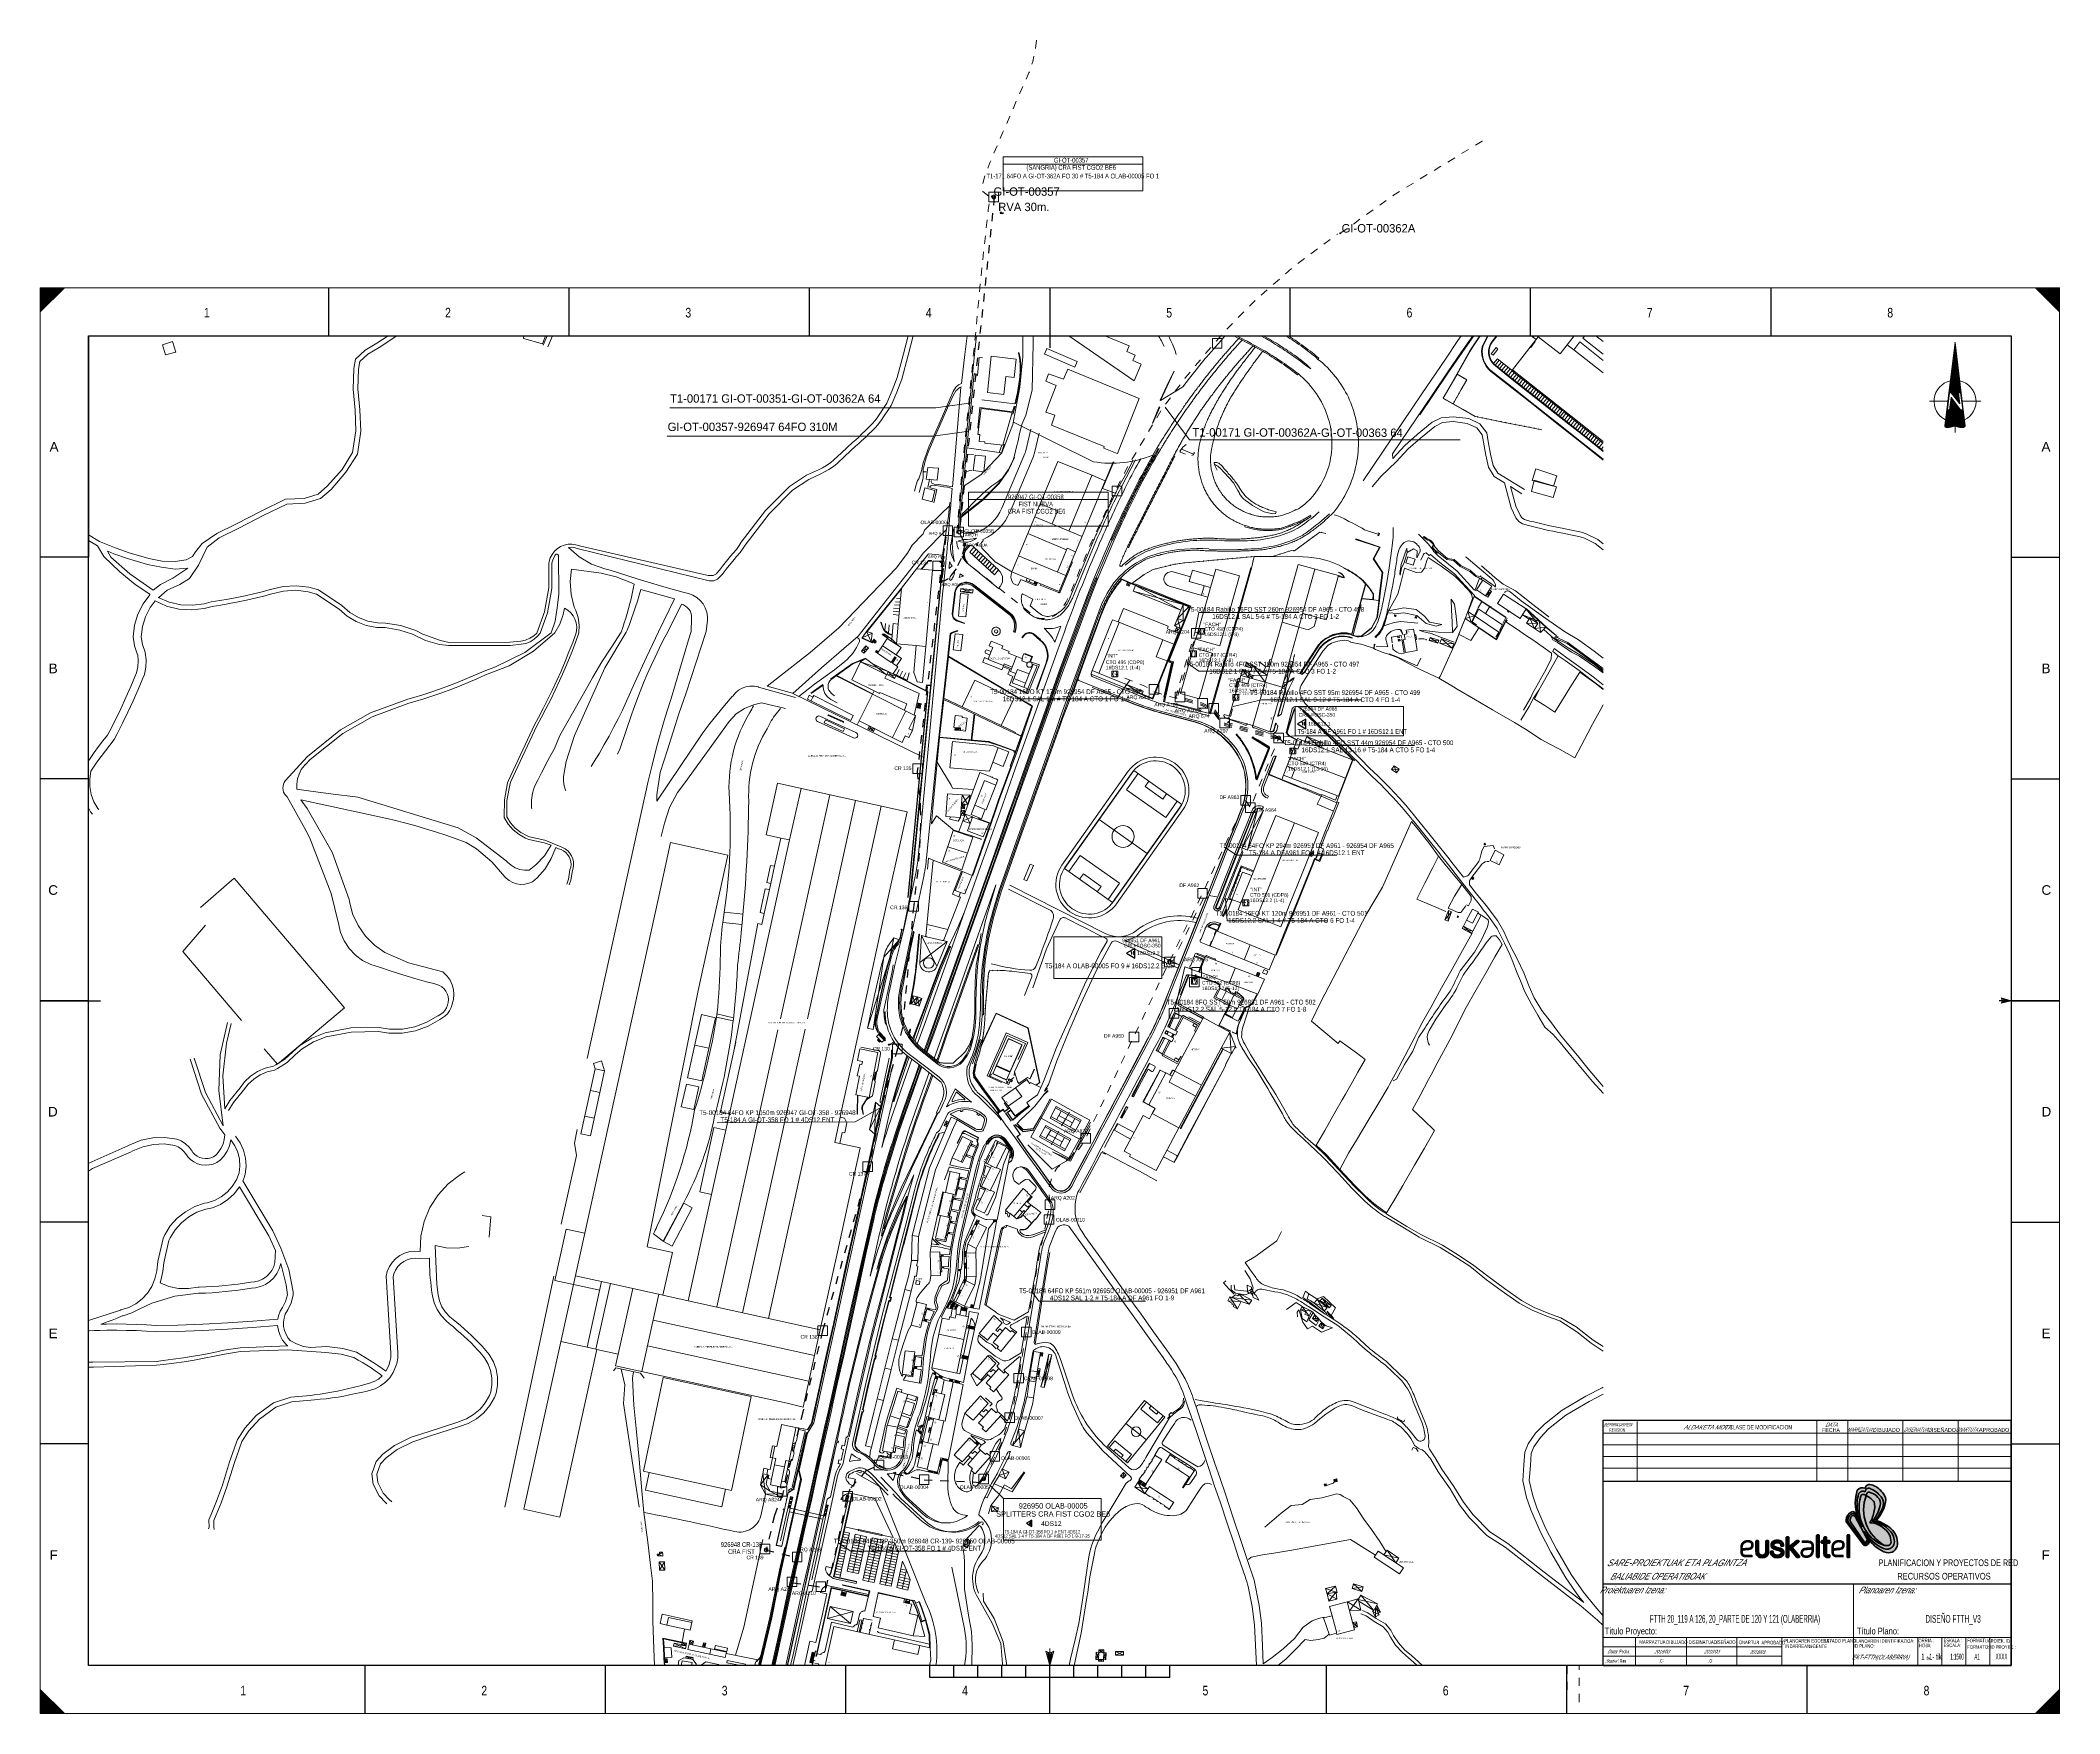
# Model space of a CAD drawing. Header units: millimetres. Extents: x 563164 to 564847, y 4765050 to 4766444.
import ezdxf
from ezdxf.enums import TextEntityAlignment as Align

# ---------------------------------------------------------------- set-up
doc = ezdxf.new("R2010")
doc.units = ezdxf.units.MM
doc.linetypes.add('DGN1', pattern=[10.09314, 0, -10.09314])
doc.linetypes.add('DGN2', pattern=[13.45752, 6.72876, -6.72876])
doc.layers.get('0').update_dxf_attribs({"lineweight": 0})
for name, color, linetype, lineweight in [('3 Canalizacion Arquetas Armario otros proyectos - Kanalizazioak Kutxatila Armairua beste proiektuak', 7, 'Continuous', 0), ('45 Cables y textos existentes - Lehendik dauden kableak eta testuak', 7, 'Continuous', 0), ('46 Cables y textos proyectados - Proiektatutako kableak eta testuak', 7, 'Continuous', 0), ('48 Elementos de Red existentes - Lehendik dauden sareko elementuak', 7, 'Continuous', 0), ('49 Elementos de Red Proyectados - Proiektuan dauden sareko elementuak', 7, 'Continuous', 0), ('58 Formato plano y líneas de solape - Planoaren formatua eta gainjartze-marrak', 7, 'Continuous', 0), ('60 Arquetas y armarios existentes - Lehendik dauden kutxatilak eta armairuak', 7, 'Continuous', 0), ('7 Cartografía - Kartografia', 7, 'Continuous', 0), ('Default', 7, 'Continuous', 0), ('Nivel 52', 7, 'Continuous', 0)]:
    doc.layers.add(name, color=color, linetype=linetype, lineweight=lineweight)
doc.styles.add('Style-STANDARD', font='STANDARD.shx')
doc.styles.add('StyleArial', font='arial.ttf')
doc.styles.add('Styledgn000', font='dgn000.shx')
doc.styles.add('Styledgn105', font='dgn105.shx')

# ---------------------------------------------------------------- blocks, each defined once
blk = doc.blocks.new('OCA99E')
at = {"layer": '60 Arquetas y armarios existentes - Lehendik dauden kutxatilak eta armairuak', "color": 5, "linetype": 'Continuous', "lineweight": 13, "flags": 128}
blk.add_lwpolyline([(-4, 4), (4, 4), (4, -4), (-4, -4), (-4, 4)], dxfattribs=at)
blk = doc.blocks.new('OCA99E1')
at = {"layer": '60 Arquetas y armarios existentes - Lehendik dauden kutxatilak eta armairuak', "color": 5, "linetype": 'Continuous', "lineweight": 13, "flags": 128}
blk.add_lwpolyline([(-4, 4), (4, 4), (4, -4), (-4, -4), (-4, 4)], dxfattribs=at)
blk = doc.blocks.new('OCA99E2')
at = {"layer": '60 Arquetas y armarios existentes - Lehendik dauden kutxatilak eta armairuak', "color": 5, "linetype": 'Continuous', "lineweight": 13, "flags": 128}
blk.add_lwpolyline([(-4, 4), (4, 4), (4, -4), (-4, -4), (-4, 4)], dxfattribs=at)
blk = doc.blocks.new('OCA99E3')
at = {"layer": '60 Arquetas y armarios existentes - Lehendik dauden kutxatilak eta armairuak', "color": 5, "linetype": 'Continuous', "lineweight": 13, "flags": 128}
blk.add_lwpolyline([(-4, 4), (4, 4), (4, -4), (-4, -4), (-4, 4)], dxfattribs=at)
blk = doc.blocks.new('OCA99E4')
at = {"layer": '60 Arquetas y armarios existentes - Lehendik dauden kutxatilak eta armairuak', "color": 5, "linetype": 'Continuous', "lineweight": 13, "flags": 128}
blk.add_lwpolyline([(-4, 4), (4, 4), (4, -4), (-4, -4), (-4, 4)], dxfattribs=at)
blk = doc.blocks.new('OCA99E5')
at = {"layer": '60 Arquetas y armarios existentes - Lehendik dauden kutxatilak eta armairuak', "color": 5, "linetype": 'Continuous', "lineweight": 13, "flags": 128}
blk.add_lwpolyline([(-4, 4), (4, 4), (4, -4), (-4, -4), (-4, 4)], dxfattribs=at)
blk = doc.blocks.new('OCA99E6')
at = {"layer": '60 Arquetas y armarios existentes - Lehendik dauden kutxatilak eta armairuak', "color": 5, "linetype": 'Continuous', "lineweight": 13, "flags": 128}
blk.add_lwpolyline([(-4, 4), (4, 4), (4, -4), (-4, -4), (-4, 4)], dxfattribs=at)
blk = doc.blocks.new('OCA99E7')
at = {"layer": '60 Arquetas y armarios existentes - Lehendik dauden kutxatilak eta armairuak', "color": 5, "linetype": 'Continuous', "lineweight": 13, "flags": 128}
blk.add_lwpolyline([(-4, 4), (4, 4), (4, -4), (-4, -4), (-4, 4)], dxfattribs=at)
blk = doc.blocks.new('OCA99E8')
at = {"layer": '60 Arquetas y armarios existentes - Lehendik dauden kutxatilak eta armairuak', "color": 5, "linetype": 'Continuous', "lineweight": 13, "flags": 128}
blk.add_lwpolyline([(-4, 4), (4, 4), (4, -4), (-4, -4), (-4, 4)], dxfattribs=at)
blk = doc.blocks.new('OCA99E9')
at = {"layer": '60 Arquetas y armarios existentes - Lehendik dauden kutxatilak eta armairuak', "color": 5, "linetype": 'Continuous', "lineweight": 13, "flags": 128}
blk.add_lwpolyline([(-4, 4), (4, 4), (4, -4), (-4, -4), (-4, 4)], dxfattribs=at)
blk = doc.blocks.new('OCA99E10')
at = {"layer": '60 Arquetas y armarios existentes - Lehendik dauden kutxatilak eta armairuak', "color": 5, "linetype": 'Continuous', "lineweight": 13, "flags": 128}
blk.add_lwpolyline([(-4, 4), (4, 4), (4, -4), (-4, -4), (-4, 4)], dxfattribs=at)
blk = doc.blocks.new('OCA99E11')
at = {"layer": '60 Arquetas y armarios existentes - Lehendik dauden kutxatilak eta armairuak', "color": 5, "linetype": 'Continuous', "lineweight": 13, "flags": 128}
blk.add_lwpolyline([(-4, 4), (4, 4), (4, -4), (-4, -4), (-4, 4)], dxfattribs=at)
blk = doc.blocks.new('OCA99E12')
at = {"layer": '60 Arquetas y armarios existentes - Lehendik dauden kutxatilak eta armairuak', "color": 5, "linetype": 'Continuous', "lineweight": 13, "flags": 128}
blk.add_lwpolyline([(-4, 4), (4, 4), (4, -4), (-4, -4), (-4, 4)], dxfattribs=at)
blk = doc.blocks.new('OCA99E13')
at = {"layer": '60 Arquetas y armarios existentes - Lehendik dauden kutxatilak eta armairuak', "color": 5, "linetype": 'Continuous', "lineweight": 13, "flags": 128}
blk.add_lwpolyline([(-4, 4), (4, 4), (4, -4), (-4, -4), (-4, 4)], dxfattribs=at)
blk = doc.blocks.new('OCA99E14')
at = {"layer": '60 Arquetas y armarios existentes - Lehendik dauden kutxatilak eta armairuak', "color": 5, "linetype": 'Continuous', "lineweight": 13, "flags": 128}
blk.add_lwpolyline([(-4, 4), (4, 4), (4, -4), (-4, -4), (-4, 4)], dxfattribs=at)
blk = doc.blocks.new('OCA99E15')
at = {"layer": '60 Arquetas y armarios existentes - Lehendik dauden kutxatilak eta armairuak', "color": 5, "linetype": 'Continuous', "lineweight": 13, "flags": 128}
blk.add_lwpolyline([(-4, 4), (4, 4), (4, -4), (-4, -4), (-4, 4)], dxfattribs=at)
blk = doc.blocks.new('OCA99E16')
at = {"layer": '60 Arquetas y armarios existentes - Lehendik dauden kutxatilak eta armairuak', "color": 5, "linetype": 'Continuous', "lineweight": 13, "flags": 128}
blk.add_lwpolyline([(-4, 4), (4, 4), (4, -4), (-4, -4), (-4, 4)], dxfattribs=at)
blk = doc.blocks.new('OCA99E17')
at = {"layer": '60 Arquetas y armarios existentes - Lehendik dauden kutxatilak eta armairuak', "color": 5, "linetype": 'Continuous', "lineweight": 13, "flags": 128}
blk.add_lwpolyline([(-4, 4), (4, 4), (4, -4), (-4, -4), (-4, 4)], dxfattribs=at)
blk = doc.blocks.new('OCA99E18')
at = {"layer": '60 Arquetas y armarios existentes - Lehendik dauden kutxatilak eta armairuak', "color": 5, "linetype": 'Continuous', "lineweight": 13, "flags": 128}
blk.add_lwpolyline([(-4, 4), (4, 4), (4, -4), (-4, -4), (-4, 4)], dxfattribs=at)
blk = doc.blocks.new('OCA99E19')
at = {"layer": '60 Arquetas y armarios existentes - Lehendik dauden kutxatilak eta armairuak', "color": 5, "linetype": 'Continuous', "lineweight": 13, "flags": 128}
blk.add_lwpolyline([(-4, 4), (4, 4), (4, -4), (-4, -4), (-4, 4)], dxfattribs=at)
blk = doc.blocks.new('OCA99E20')
at = {"layer": '60 Arquetas y armarios existentes - Lehendik dauden kutxatilak eta armairuak', "color": 5, "linetype": 'Continuous', "lineweight": 13, "flags": 128}
blk.add_lwpolyline([(-4, 4), (4, 4), (4, -4), (-4, -4), (-4, 4)], dxfattribs=at)
blk = doc.blocks.new('OCA99E21')
at = {"layer": '60 Arquetas y armarios existentes - Lehendik dauden kutxatilak eta armairuak', "color": 5, "linetype": 'Continuous', "lineweight": 13, "flags": 128}
blk.add_lwpolyline([(-4, 4), (4, 4), (4, -4), (-4, -4), (-4, 4)], dxfattribs=at)
blk = doc.blocks.new('OCA99E22')
at = {"layer": '60 Arquetas y armarios existentes - Lehendik dauden kutxatilak eta armairuak', "color": 5, "linetype": 'Continuous', "lineweight": 13, "flags": 128}
blk.add_lwpolyline([(-4, 4), (4, 4), (4, -4), (-4, -4), (-4, 4)], dxfattribs=at)
blk = doc.blocks.new('OCA99E23')
at = {"layer": '60 Arquetas y armarios existentes - Lehendik dauden kutxatilak eta armairuak', "color": 5, "linetype": 'Continuous', "lineweight": 13, "flags": 128}
blk.add_lwpolyline([(-4, 4), (4, 4), (4, -4), (-4, -4), (-4, 4)], dxfattribs=at)
blk = doc.blocks.new('OCA99E24')
at = {"layer": '60 Arquetas y armarios existentes - Lehendik dauden kutxatilak eta armairuak', "color": 5, "linetype": 'Continuous', "lineweight": 13, "flags": 128}
blk.add_lwpolyline([(-4, 4), (4, 4), (4, -4), (-4, -4), (-4, 4)], dxfattribs=at)
blk = doc.blocks.new('OCA99E25')
at = {"layer": '60 Arquetas y armarios existentes - Lehendik dauden kutxatilak eta armairuak', "color": 5, "linetype": 'Continuous', "lineweight": 13, "flags": 128}
blk.add_lwpolyline([(-4, 4), (4, 4), (4, -4), (-4, -4), (-4, 4)], dxfattribs=at)
blk = doc.blocks.new('OCA99E26')
at = {"layer": '60 Arquetas y armarios existentes - Lehendik dauden kutxatilak eta armairuak', "color": 5, "linetype": 'Continuous', "lineweight": 13, "flags": 128}
blk.add_lwpolyline([(-4, 4), (4, 4), (4, -4), (-4, -4), (-4, 4)], dxfattribs=at)
blk = doc.blocks.new('OCA99E27')
at = {"layer": '60 Arquetas y armarios existentes - Lehendik dauden kutxatilak eta armairuak', "color": 5, "linetype": 'Continuous', "lineweight": 13, "flags": 128}
blk.add_lwpolyline([(-4, 4), (4, 4), (4, -4), (-4, -4), (-4, 4)], dxfattribs=at)
blk = doc.blocks.new('OCA99E28')
at = {"layer": '60 Arquetas y armarios existentes - Lehendik dauden kutxatilak eta armairuak', "color": 5, "linetype": 'Continuous', "lineweight": 13, "flags": 128}
blk.add_lwpolyline([(-4, 4), (4, 4), (4, -4), (-4, -4), (-4, 4)], dxfattribs=at)
blk = doc.blocks.new('OCA99E29')
at = {"layer": '60 Arquetas y armarios existentes - Lehendik dauden kutxatilak eta armairuak', "color": 5, "linetype": 'Continuous', "lineweight": 13, "flags": 128}
blk.add_lwpolyline([(-4, 4), (4, 4), (4, -4), (-4, -4), (-4, 4)], dxfattribs=at)
blk = doc.blocks.new('OCA99E30')
at = {"layer": '60 Arquetas y armarios existentes - Lehendik dauden kutxatilak eta armairuak', "color": 5, "linetype": 'Continuous', "lineweight": 13, "flags": 128}
blk.add_lwpolyline([(-4, 4), (4, 4), (4, -4), (-4, -4), (-4, 4)], dxfattribs=at)
blk = doc.blocks.new('OCA99E31')
at = {"layer": '60 Arquetas y armarios existentes - Lehendik dauden kutxatilak eta armairuak', "color": 5, "linetype": 'Continuous', "lineweight": 13, "flags": 128}
blk.add_lwpolyline([(-4, 4), (4, 4), (4, -4), (-4, -4), (-4, 4)], dxfattribs=at)
blk = doc.blocks.new('OCA99E32')
at = {"layer": '60 Arquetas y armarios existentes - Lehendik dauden kutxatilak eta armairuak', "color": 5, "linetype": 'Continuous', "lineweight": 13, "flags": 128}
blk.add_lwpolyline([(-4, 4), (4, 4), (4, -4), (-4, -4), (-4, 4)], dxfattribs=at)
blk = doc.blocks.new('OCA99E33')
at = {"layer": '60 Arquetas y armarios existentes - Lehendik dauden kutxatilak eta armairuak', "color": 5, "linetype": 'Continuous', "lineweight": 13, "flags": 128}
blk.add_lwpolyline([(-4, 4), (4, 4), (4, -4), (-4, -4), (-4, 4)], dxfattribs=at)
blk = doc.blocks.new('OCA99E34')
at = {"layer": '60 Arquetas y armarios existentes - Lehendik dauden kutxatilak eta armairuak', "color": 5, "linetype": 'Continuous', "lineweight": 13, "flags": 128}
blk.add_lwpolyline([(-4, 4), (4, 4), (4, -4), (-4, -4), (-4, 4)], dxfattribs=at)
blk = doc.blocks.new('OCA99E35')
at = {"layer": '60 Arquetas y armarios existentes - Lehendik dauden kutxatilak eta armairuak', "color": 5, "linetype": 'Continuous', "lineweight": 13, "flags": 128}
blk.add_lwpolyline([(-4, 4), (4, 4), (4, -4), (-4, -4), (-4, 4)], dxfattribs=at)
blk = doc.blocks.new('OCA99E36')
at = {"layer": '60 Arquetas y armarios existentes - Lehendik dauden kutxatilak eta armairuak', "color": 5, "linetype": 'Continuous', "lineweight": 13, "flags": 128}
blk.add_lwpolyline([(-4, 4), (4, 4), (4, -4), (-4, -4), (-4, 4)], dxfattribs=at)
blk = doc.blocks.new('OCA99E37')
at = {"layer": '60 Arquetas y armarios existentes - Lehendik dauden kutxatilak eta armairuak', "color": 5, "linetype": 'Continuous', "lineweight": 13, "flags": 128}
blk.add_lwpolyline([(-4, 4), (4, 4), (4, -4), (-4, -4), (-4, 4)], dxfattribs=at)
blk = doc.blocks.new('NORA1')
at = {"layer": '58 Formato plano y líneas de solape - Planoaren formatua eta gainjartze-marrak', "color": 7, "linetype": 'Continuous', "lineweight": 13}
for p, q in [((-0.9, 67.9), (0.9, 67.9)), ((-0.9, 67.5), (0.9, 67.5)), ((-0.8, 68.8), (0.7, 68.8)), ((-0.8, 68.4), (0.8, 68.4)), ((-0.7, 69.7), (0.7, 69.7)), ((-0.7, 69.2), (0.7, 69.2)), ((-0.6, 70.1), (0.6, 70.1)), ((-0.5, 71.4), (0.4, 71.4)), ((-0.5, 71), (0.5, 71)), ((-0.5, 70.6), (0.5, 70.6)), ((-0.4, 71.9), (0.4, 71.9)), ((-0.3, 72.8), (0.3, 72.8)), ((-0.3, 72.3), (0.3, 72.3)), ((-0.2, 73.6), (0.2, 73.6)), ((-0.2, 73.2), (0.2, 73.2)), ((-0.1, 74.5), (0.1, 74.5)), ((-0.1, 74), (0.1, 74)), ((-3, 50.9), (3, 50.9)), ((-2.9, 51.7), (2.8, 51.7)), ((-2.9, 51.3), (2.9, 51.3)), ((-2.8, 52.6), (2.8, 52.6)), ((-2.8, 52.1), (2.8, 52.1)), ((-2.7, 53), (2.7, 53)), ((-2.6, 54.3), (2.5, 54.3)), ((-2.6, 53.9), (2.6, 53.9)), ((-2.6, 53.5), (2.6, 53.5)), ((-2.5, 54.8), (2.5, 54.8)), ((-2.4, 55.7), (2.4, 55.7)), ((-2.4, 55.2), (2.4, 55.2)), ((-2.3, 56.5), (2.3, 56.5)), ((-2.3, 56.1), (2.3, 56.1)), ((-2.2, 57.4), (2.2, 57.4)), ((-2.2, 57), (2.2, 57)), ((-2.1, 57.8), (2.1, 57.8)), ((-2, 59.2), (1.9, 59.2)), ((-2, 58.7), (2, 58.7)), ((-2, 58.3), (2.1, 58.3)), ((-1.9, 59.6), (1.9, 59.6)), ((-1.8, 60.5), (1.8, 60.5)), ((-1.8, 60), (1.8, 60)), ((-1.7, 61.4), (1.7, 61.4)), ((-1.7, 60.9), (1.7, 60.9)), ((-1.6, 62.2), (1.6, 62.2)), ((-1.6, 61.8), (1.6, 61.8)), ((-1.5, 63.1), (1.5, 63.1)), ((-1.5, 62.7), (1.5, 62.7)), ((-1.4, 64), (1.3, 64)), ((-1.4, 63.5), (1.4, 63.5)), ((-1.3, 64.9), (1.3, 64.9)), ((-1.3, 64.4), (1.3, 64.4)), ((-1.2, 65.3), (1.2, 65.3)), ((-1.1, 66.2), (1.1, 66.2)), ((-1.1, 65.7), (1.1, 65.7)), ((-1, 67.1), (1, 67.1)), ((-1, 66.6), (1, 66.6)), ((-5.1, 33.8), (5.1, 33.8)), ((-5, 34.6), (4.9, 34.6)), ((-5, 34.2), (5, 34.2)), ((-4.9, 35.5), (4.9, 35.5)), ((-4.9, 35.1), (4.9, 35.1)), ((-4.8, 35.9), (4.8, 35.9)), ((-4.7, 37.3), (4.6, 37.3)), ((-4.7, 36.8), (4.7, 36.8)), ((-4.7, 36.4), (4.7, 36.4)), ((-4.6, 37.7), (4.6, 37.7)), ((-4.5, 38.6), (4.5, 38.6)), ((-4.5, 38.1), (4.5, 38.1)), ((-4.4, 39.5), (4.4, 39.5)), ((-4.4, 39), (4.4, 39)), ((-4.3, 40.3), (4.3, 40.3)), ((-4.3, 39.9), (4.3, 39.9)), ((-4.2, 40.8), (4.2, 40.8)), ((-4.1, 42.1), (4, 42.1)), ((-4.1, 41.6), (4.1, 41.6)), ((-4.1, 41.2), (4.2, 41.2)), ((-4, 42.5), (4, 42.5)), ((-3.9, 43.4), (3.9, 43.4)), ((-3.9, 43), (3.9, 43)), ((-3.8, 44.3), (3.8, 44.3)), ((-3.8, 43.8), (3.8, 43.8)), ((-3.7, 45.2), (3.7, 45.2)), ((-3.7, 44.7), (3.7, 44.7)), ((-3.6, 46), (3.6, 46)), ((-3.6, 45.6), (3.6, 45.6)), ((-3.5, 46.9), (3.4, 46.9)), ((-3.5, 46.5), (3.5, 46.5)), ((-3.4, 47.3), (3.4, 47.3)), ((-3.3, 48.2), (3.3, 48.2)), ((-3.3, 47.8), (3.4, 47.8)), ((-3.2, 49.1), (3.2, 49.1)), ((-3.2, 48.7), (3.2, 48.7)), ((-3.1, 50), (3.1, 50)), ((-3.1, 49.5), (3.1, 49.5)), ((-3, 50.4), (3, 50.4)), ((-21.2, 26), (-6, 26)), ((-7.1, 17.6), (7, 17.6)), ((-7.1, 17.1), (7.1, 17.1)), ((-7, 18.4), (7, 18.4)), ((-7, 18), (7, 18)), ((-6.9, 18.9), (6.9, 18.9)), ((-6.8, 19.7), (-6.2, 19.7)), ((-6.8, 19.3), (-6.3, 19.3)), ((-6.7, 20.6), (-6.2, 20.6)), ((-6.7, 20.2), (-6.2, 20.2)), ((-6.6, 21.5), (-6, 21.5)), ((-6.6, 21.1), (-6.1, 21.1)), ((-6.5, 22.4), (-5.9, 22.4)), ((-6.5, 21.9), (-6, 21.9)), ((-6.4, 23.3), (-5.8, 23.3)), ((-6.4, 22.8), (-5.9, 22.8)), ((-6.3, 23.7), (-5.8, 23.7)), ((-6.2, 25), (-5.6, 25)), ((-6.2, 24.6), (-5.7, 24.6)), ((-6.2, 24.1), (-5.7, 24.1)), ((-6.1, 25.4), (-5.6, 25.4)), ((-6, 26.3), (-5.5, 26.3)), ((-6, 25.9), (-5.5, 25.9)), ((-5.9, 27.2), (-5.3, 27.2)), ((-5.9, 26.8), (-5.4, 26.8)), ((-5.8, 28.1), (-5.2, 28.1)), ((-5.8, 27.6), (-5.3, 27.6)), ((-5.7, 29), (-5.1, 29)), ((-5.7, 28.5), (-5.2, 28.5)), ((-5.6, 29.8), (-5, 29.8)), ((-5.6, 29.4), (-5.1, 29.4)), ((-5.5, 30.2), (-5, 30.2)), ((-5.4, 31.1), (-4.9, 31.1)), ((-5.4, 30.7), (-4.9, 30.7)), ((-5.3, 32), (-4.7, 32)), ((-5.3, 31.6), (-4.8, 31.6)), ((-5.2, 32.9), (-4.7, 32.9)), ((-5.2, 32.4), (-4.7, 32.4)), ((-5.1, 33.3), (5.1, 33.3)), ((-4.5, 19.7), (4, 19.7)), ((-4.5, 19.3), (4.3, 19.3)), ((-4.4, 20.6), (3.3, 20.6)), ((-4.4, 20.2), (3.7, 20.2)), ((-4.3, 21.5), (2.7, 21.5)), ((-4.3, 21.1), (3, 21.1)), ((-4.2, 22.4), (2, 22.4)), ((-4.2, 21.9), (2.3, 21.9)), ((-4.1, 23.3), (1.3, 23.3)), ((-4.1, 22.8), (1.6, 22.8)), ((-4, 24.1), (0.6, 24.1)), ((-4, 23.7), (1, 23.7)), ((-3.9, 24.6), (0.3, 24.6)), ((-3.8, 25.4), (-0.4, 25.4)), ((-3.8, 25), (-0.1, 25)), ((-3.7, 26.3), (-1.1, 26.3)), ((-3.7, 25.9), (-0.8, 25.9)), ((-3.6, 27.2), (-1.8, 27.2)), ((-3.6, 26.8), (-1.4, 26.8)), ((-3.5, 28.1), (-2.5, 28.1)), ((-3.5, 27.6), (-2.1, 27.6)), ((-3.4, 29), (-3.1, 29)), ((-3.4, 28.5), (-2.8, 28.5)), ((-3, 32.9), (2.9, 32.9)), ((-2.7, 32.4), (2.9, 32.4)), ((-2.3, 32), (3, 32)), ((-2, 31.6), (3, 31.6)), ((-1.7, 31.1), (3.1, 31.1)), ((-1.3, 30.7), (3.1, 30.7)), ((-1, 30.2), (3.2, 30.2)), ((-0.6, 29.8), (3.2, 29.8)), ((-0.3, 29.4), (3.3, 29.4)), ((0.1, 29), (3.4, 29)), ((0.4, 28.5), (3.4, 28.5)), ((0.7, 28.1), (3.4, 28.1)), ((1.1, 27.6), (3.5, 27.6)), ((1.4, 27.2), (3.6, 27.2)), ((1.8, 26.8), (3.6, 26.8)), ((2.1, 26.3), (3.7, 26.3)), ((2.5, 25.9), (3.7, 25.9)), ((2.8, 25.4), (3.8, 25.4)), ((3.1, 25), (3.8, 25)), ((3.5, 24.6), (3.9, 24.6)), ((3.8, 24.1), (3.9, 24.1)), ((4.6, 32.9), (5.2, 32.9)), ((4.7, 32.4), (5.2, 32.4)), ((4.8, 32), (5.3, 32)), ((4.8, 31.6), (5.3, 31.6)), ((4.9, 31.1), (5.4, 31.1)), ((4.9, 30.7), (5.5, 30.7)), ((5, 30.2), (5.5, 30.2)), ((5, 29.8), (5.5, 29.8)), ((5.1, 29.4), (5.6, 29.4)), ((5.1, 29), (5.7, 29)), ((5.2, 32.9), (6.9, 18.9)), ((5.2, 28.5), (5.7, 28.5)), ((5.2, 28.1), (5.8, 28.1)), ((5.3, 27.6), (5.8, 27.6)), ((5.3, 27.2), (5.9, 27.2)), ((5.4, 26.8), (5.9, 26.8)), ((5.5, 26.3), (6, 26.3)), ((5.5, 25.9), (6, 25.9)), ((5.5, 25.4), (6.1, 25.4)), ((5.6, 25), (6.1, 25)), ((5.7, 24.6), (6.2, 24.6)), ((5.7, 24.1), (6.2, 24.1)), ((5.8, 23.7), (6.3, 23.7)), ((5.8, 23.3), (6.4, 23.3)), ((5.9, 22.8), (6.4, 22.8)), ((5.9, 22.4), (6.5, 22.4)), ((21.4, 26), (6, 26)), ((6, 21.9), (6.5, 21.9)), ((6, 21.5), (6.6, 21.5)), ((6.1, 21.1), (6.6, 21.1)), ((6.1, 20.6), (6.7, 20.6)), ((6.2, 20.2), (6.7, 20.2)), ((6.3, 19.7), (6.8, 19.7)), ((6.3, 19.3), (6.8, 19.3)), ((-8.5, 6.2), (8.5, 6.2)), ((-8.5, 5.7), (8.5, 5.7)), ((-8.4, 6.6), (8.4, 6.6)), ((-8.4, 5.3), (8.5, 5.3)), ((-8.3, 7.9), (8.2, 7.9)), ((-8.3, 7.5), (8.3, 7.5)), ((-8.3, 7.1), (8.3, 7.1)), ((-8.2, 8.3), (8.2, 8.3)), ((-8.2, 4.9), (-2, 4.9)), ((-8.1, 9.2), (8.1, 9.2)), ((-8.1, 8.8), (8.1, 8.8)), ((-8, 10.1), (8, 10.1)), ((-8, 9.7), (8, 9.7)), ((-7.9, 11), (7.9, 11)), ((-7.9, 10.5), (7.9, 10.5)), ((-7.9, 4.4), (-3.6, 4.4)), ((-7.8, 11.9), (7.8, 11.9)), ((-7.8, 11.4), (7.8, 11.4)), ((-7.7, 12.7), (7.6, 12.7)), ((-7.7, 12.3), (7.7, 12.3)), ((-7.6, 13.2), (7.6, 13.2)), ((-7.5, 14), (7.5, 14)), ((-7.5, 13.6), (7.5, 13.6)), ((-7.4, 14.9), (7.4, 14.9)), ((-7.4, 14.5), (7.4, 14.5)), ((-7.3, 15.8), (7.3, 15.8)), ((-7.3, 15.4), (7.3, 15.4)), ((-7.2, 16.7), (7.2, 16.7)), ((-7.2, 16.2), (7.2, 16.2)), ((-6.4, 4), (-5.4, 4)), ((0, 5.4), (0, 0)), ((1.6, 4.9), (8.1, 4.9)), ((3.1, 4.4), (7.5, 4.4))]:
    blk.add_line(p, q, dxfattribs=at)
at = {"layer": '58 Formato plano y líneas de solape - Planoaren formatua eta gainjartze-marrak', "color": 7, "linetype": 'Continuous', "lineweight": 13, "flags": 128}
for points in [[(0, 75), (-5.2, 32.9), (-6.9, 18.9), (-8.5, 5.9), (-8.4, 5.2), (-8, 4.5), (-7.4, 4.1), (-5.9, 3.9), (-4.9, 4), (-3.8, 4.4), (-2.3, 4.8), (-0.6, 5.3), (0.4, 5.2), (1.7, 4.8), (2.8, 4.5), (4, 4.1), (5.7, 4), (7.1, 4.2), (8, 4.7), (8.5, 5.3), (8.5, 5.9), (8.5, 5.9), (6.9, 18.9), (5.2, 32.9), (0, 75)], [(-4.7, 32.9), (-3.1, 32.9), (4, 23.9), (2.8, 32.9), (4.6, 32.9), (6.4, 18.9), (4.6, 18.9), (-3.3, 29.2), (-4.6, 18.9), (-6.4, 18.9), (-4.7, 32.9)]]:
    blk.add_lwpolyline(points, dxfattribs=at)
at = {"layer": '58 Formato plano y líneas de solape - Planoaren formatua eta gainjartze-marrak', "color": 7, "linetype": 'Continuous', "lineweight": 13}
for start, end in [(102.9667, 243.0314), (296.9686, 77.0333)]:
    blk.add_arc((0, 26), 17.5, start, end, dxfattribs=at)
blk.add_point((0, 74.9), dxfattribs=at)
blk = doc.blocks.new('ALAM1')
at = {"color": 0, "linetype": 'ByBlock', "lineweight": -2}
for p, q in [((0.5, -0.5), (-0.5, 0.5)), ((-0.5, -0.5), (0.5, 0.5))]:
    blk.add_line(p, q, dxfattribs=at)
blk = doc.blocks.new('AC501')
at = {"color": 0, "linetype": 'ByBlock', "lineweight": -2, "flags": 128}
blk.add_lwpolyline([(-0.25, 0.25), (-0.25, -0.25), (0.25, -0.25), (0.25, 0.25), (-0.25, 0.25)], dxfattribs=at)
blk = doc.blocks.new('TFFFRE')
at = {"layer": '48 Elementos de Red existentes - Lehendik dauden sareko elementuak', "linetype": 'Continuous'}
blk.add_hatch(color=5, dxfattribs=at).paths.add_polyline_path([(1.7, 0), (1.2, 0.2), (1.2, -0.2)])
at = {"layer": '48 Elementos de Red existentes - Lehendik dauden sareko elementuak', "color": 5, "linetype": 'Continuous', "lineweight": 30}
blk.add_line((0, 0), (1.4, 0), dxfattribs=at)
at = {"layer": '48 Elementos de Red existentes - Lehendik dauden sareko elementuak', "color": 5, "linetype": 'Continuous', "lineweight": 30, "flags": 128}
for points in [[(0, 0.5), (-1.2, 0.5), (-1.2, 0), (0, 0), (0, 0.5)], [(1.7, 0), (1.2, 0.2), (1.2, -0.2), (1.7, 0)]]:
    blk.add_lwpolyline(points, dxfattribs=at)
blk = doc.blocks.new('TFGFEE')
at = {"layer": '48 Elementos de Red existentes - Lehendik dauden sareko elementuak', "linetype": 'Continuous'}
h = blk.add_hatch(color=5, dxfattribs=at)
edge = h.paths.add_edge_path()
edge.add_arc((0, 0), 0.387, 0, 360)
at = {"layer": '48 Elementos de Red existentes - Lehendik dauden sareko elementuak', "color": 5, "linetype": 'Continuous', "lineweight": 13}
blk.add_circle((0, 0), 0.387, dxfattribs=at)
blk = doc.blocks.new('OCA99E38')
at = {"layer": '60 Arquetas y armarios existentes - Lehendik dauden kutxatilak eta armairuak', "color": 5, "linetype": 'Continuous', "lineweight": 13, "flags": 128}
blk.add_lwpolyline([(-4, 4), (4, 4), (4, -4), (-4, -4), (-4, 4)], dxfattribs=at)
blk = doc.blocks.new('OCA99E39')
at = {"layer": '60 Arquetas y armarios existentes - Lehendik dauden kutxatilak eta armairuak', "color": 5, "linetype": 'Continuous', "lineweight": 13, "flags": 128}
blk.add_lwpolyline([(-4, 4), (4, 4), (4, -4), (-4, -4), (-4, 4)], dxfattribs=at)
blk = doc.blocks.new('OCA99E40')
at = {"layer": '60 Arquetas y armarios existentes - Lehendik dauden kutxatilak eta armairuak', "color": 5, "linetype": 'Continuous', "lineweight": 13, "flags": 128}
blk.add_lwpolyline([(-4, 4), (4, 4), (4, -4), (-4, -4), (-4, 4)], dxfattribs=at)
blk = doc.blocks.new('TFFFRE1')
at = {"layer": '48 Elementos de Red existentes - Lehendik dauden sareko elementuak', "linetype": 'Continuous'}
blk.add_hatch(color=5, dxfattribs=at).paths.add_polyline_path([(1.7, 0), (1.2, 0.2), (1.2, -0.2)])
at = {"layer": '48 Elementos de Red existentes - Lehendik dauden sareko elementuak', "color": 5, "linetype": 'Continuous', "lineweight": 30}
blk.add_line((0, 0), (1.4, 0), dxfattribs=at)
at = {"layer": '48 Elementos de Red existentes - Lehendik dauden sareko elementuak', "color": 5, "linetype": 'Continuous', "lineweight": 30, "flags": 128}
for points in [[(0, 0.5), (-1.2, 0.5), (-1.2, 0), (0, 0), (0, 0.5)], [(1.7, 0), (1.2, 0.2), (1.2, -0.2), (1.7, 0)]]:
    blk.add_lwpolyline(points, dxfattribs=at)
blk = doc.blocks.new('AnonymousCell2')
at = {"layer": '45 Cables y textos existentes - Lehendik dauden kableak eta testuak', "color": 1, "linetype": 'Continuous', "lineweight": 13}
blk.add_circle((0, 0), 1.56, dxfattribs=at)
for centre, start, end in [((1.6, 0), 145.0533, 214.9467), ((-1.6, 0), 325.0533, 34.9467)]:
    blk.add_arc(centre, 2.56, start, end, dxfattribs=at)
blk = doc.blocks.new('CT01')
at = {"color": 0, "linetype": 'ByBlock', "lineweight": -2, "ltscale": 100, "flags": 128}
blk.add_lwpolyline([(50889184, 478487051), (50889184, 478486844), (50889392, 478486844), (50889392, 478487051), (50889184, 478487051)], dxfattribs=at)
for points in [[(50889257, 478487051, 0.339115), (50889257, 478486844, 0.339115)], [(50889320, 478486844, 0.339115), (50889320, 478487051, 0.339115)]]:
    blk.add_lwpolyline(points, format="xyb", dxfattribs=at)
blk = doc.blocks.new('OCA99E41')
at = {"layer": '60 Arquetas y armarios existentes - Lehendik dauden kutxatilak eta armairuak', "color": 5, "linetype": 'Continuous', "lineweight": 13, "flags": 128}
blk.add_lwpolyline([(-4, 4), (4, 4), (4, -4), (-4, -4), (-4, 4)], dxfattribs=at)

msp = doc.modelspace()

# ---------------------------------------------------------------- hatches: boundary and pattern name
at = {"layer": '58 Formato plano y líneas de solape - Planoaren formatua eta gainjartze-marrak', "linetype": 'Continuous'}
for points in [[(563164.3, 4766218.2), (563164.3, 4766238.2), (563184.3, 4766238.2)], [(564826.3, 4766238.2), (564846.3, 4766238.2), (564846.3, 4766218.2)], [(563184.3, 4765050.2), (563164.3, 4765050.2), (563164.3, 4765070.2)], [(564846.3, 4765070.2), (564846.3, 4765050.2), (564826.3, 4765050.2)]]:
    msp.add_hatch(color=7, dxfattribs=at).paths.add_polyline_path(points)
h = msp.add_hatch(color=7, dxfattribs=at)
edge = h.paths.add_edge_path()
edge.add_arc((564676.3, 4765211.2), 7.76, 113.0127, 176.6087)
edge.add_line((564668.6, 4765211.6), (564668.6, 4765211.6))
edge.add_arc((564670.7, 4765211.1), 2.23, 165.0176, 217.1847)
edge.add_line((564669, 4765209.7), (564669, 4765209.7))
edge.add_line((564669, 4765209.7), (564683.5, 4765190.6))
edge.add_line((564683.5, 4765190.6), (564683.5, 4765190.6))
edge.add_arc((564684.7, 4765193.3), 2.99, 247.1867, 311.738)
edge.add_line((564686.6, 4765191.1), (564686.6, 4765191.1))
edge.add_arc((564684.5, 4765194.2), 3.8, 304.2565, 367.1344)
edge.add_arc((564710.2, 4765209.8), 26.7, 214.622, 252.7879)
edge.add_arc((564703.9, 4765191.7), 7.47, 257.7338, 354.934)
edge.add_line((564711.4, 4765191), (564711.4, 4765191))
edge.add_arc((564696.4, 4765192.6), 15.1, 353.9991, 411.354)
edge.add_line((564705.8, 4765204.4), (564705.8, 4765204.4))
edge.add_arc((564682.5, 4765177.1), 35.9, 49.4943, 71.7682)
edge.add_line((564693.7, 4765211.2), (564693.7, 4765211.2))
edge.add_arc((564673.2, 4765231.3), 28.8, 315.5839, 355.1472)
edge.add_arc((564687, 4765224.9), 15.4, 14.9203, 52.6162)
edge.add_arc((564686.9, 4765228.3), 12.9, 43.211, 88.6927)
edge.add_line((564687.2, 4765241.2), (564687.2, 4765241.2))
edge.add_arc((564689.2, 4765236.6), 4.95, 113.2761, 163.3458)
edge.add_arc((564682.4, 4765232.4), 5.96, 70.0833, 138.7889)
edge.add_arc((564711.6, 4765225.7), 35.4, 162.4116, 197.8981)
edge.add_line((564678, 4765214.8), (564678, 4765214.8))
edge.add_line((564678, 4765214.8), (564676.3, 4765217.5))
edge.add_line((564676.3, 4765217.5), (564676.3, 4765217.5))
edge.add_arc((564674.2, 4765216), 2.54, 36.6071, 111.5953)
at = {"layer": '58 Formato plano y líneas de solape - Planoaren formatua eta gainjartze-marrak', "linetype": 'Continuous', "true_color": 0xd2d2d2}
h = msp.add_hatch(color=254, dxfattribs=at)
edge = h.paths.add_edge_path()
edge.add_arc((564682.5, 4765231.8), 3.7, 58.3532, 156.3179)
edge.add_line((564679.1, 4765233.3), (564679.1, 4765233.3))
edge.add_arc((564708.4, 4765224.3), 30.7, 162.9308, 190.9377)
edge.add_line((564678.3, 4765218.5), (564678.3, 4765218.5))
edge.add_arc((564708.4, 4765220.4), 30.2, 183.5275, 208.4023)
edge.add_line((564681.9, 4765206), (564681.9, 4765206))
edge.add_line((564681.9, 4765206), (564676.6, 4765215.5))
edge.add_line((564676.6, 4765215.5), (564676.6, 4765215.5))
edge.add_arc((564674.5, 4765214.7), 2.23, 19.8552, 117.1213)
edge.add_arc((564675, 4765212.9), 4.13, 111.0666, 153.778)
edge.add_line((564671.3, 4765214.7), (564671.3, 4765214.7))
edge.add_arc((564673.5, 4765212.4), 3.21, 134.4332, 176.5664)
edge.add_line((564670.3, 4765212.6), (564670.3, 4765212.6))
edge.add_arc((564672.2, 4765211.4), 2.25, 148.3415, 208.4956)
edge.add_line((564670.3, 4765210.3), (564670.3, 4765210.3))
edge.add_arc((564671.8, 4765210.5), 1.58, 185.1837, 225)
edge.add_line((564670.7, 4765209.4), (564670.7, 4765209.4))
edge.add_line((564670.7, 4765209.4), (564683.5, 4765192))
edge.add_line((564683.5, 4765192), (564683.5, 4765192))
edge.add_arc((564684.6, 4765193.3), 1.74, 230.4403, 332.5924)
edge.add_line((564686.1, 4765192.5), (564686.1, 4765192.5))
edge.add_arc((564684.3, 4765194.9), 3.08, 307.8969, 384.7751)
edge.add_line((564687, 4765196.2), (564687, 4765196.2))
edge.add_line((564687, 4765196.2), (564684.1, 4765201.8))
edge.add_line((564684.1, 4765201.8), (564684.1, 4765201.8))
edge.add_arc((564714.9, 4765220.3), 35.9, 210.9797, 245.242)
edge.add_arc((564702.5, 4765194.6), 7.37, 249.2027, 308.9275)
edge.add_line((564707.1, 4765188.8), (564707.1, 4765188.8))
edge.add_arc((564699.2, 4765194.5), 9.69, 324.566, 353.6598)
edge.add_line((564708.9, 4765193.4), (564708.9, 4765193.4))
edge.add_arc((564694.9, 4765193.1), 14, 1.3444, 50.5632)
edge.add_arc((564691.2, 4765192.7), 16.8, 41.9007, 71.0647)
edge.add_line((564696.7, 4765208.6), (564696.7, 4765208.6))
edge.add_arc((564678.3, 4765172.5), 40.5, 62.945, 70.0132)
edge.add_arc((564674.4, 4765227.6), 24.6, 316.1925, 335.1416)
edge.add_line((564696.7, 4765217.2), (564696.7, 4765217.2))
edge.add_arc((564683.6, 4765226.9), 16.3, 323.4784, 348.6901)
edge.add_arc((564691.8, 4765225.5), 8, 347.0533, 400.4622)
edge.add_arc((564679.3, 4765216.2), 23.6, 38.0325, 65.4804)
edge.add_line((564689.1, 4765237.6), (564689.1, 4765237.6))
edge.add_arc((564687.5, 4765235), 3.1, 58.5021, 132.7688)
edge.add_line((564685.4, 4765237.3), (564685.4, 4765237.3))
edge.add_arc((564688.6, 4765234.6), 4.19, 141.2433, 175.2364)
at = {"layer": '58 Formato plano y líneas de solape - Planoaren formatua eta gainjartze-marrak', "linetype": 'Continuous', "true_color": 0xf07a00}
h = msp.add_hatch(color=30, dxfattribs=at)
edge = h.paths.add_edge_path()
edge.add_arc((564682.6, 4765231.1), 1.78, 82.1356, 169.9393, ccw=False)
edge.add_line((564682.9, 4765232.9), (564682.9, 4765232.9))
edge.add_arc((564681.8, 4765226.6), 6.39, 56.7583, 80.0457, ccw=False)
edge.add_line((564685.3, 4765231.9), (564685.3, 4765231.9))
edge.add_arc((564718.8, 4765220.2), 35.6, 160.6745, 199.742)
edge.add_line((564685.3, 4765208.2), (564685.3, 4765208.2))
edge.add_arc((564719, 4765221.7), 36.3, 201.903, 239.7968)
edge.add_line((564700.7, 4765190.3), (564695.8, 4765192.2))
edge.add_arc((564712.2, 4765219.6), 32, 204.9812, 239.0899, ccw=False)
edge.add_arc((564713.7, 4765221.8), 34.3, 163.7203, 207.2659, ccw=False)
edge.add_line((564680.8, 4765231.4), (564680.8, 4765231.4))
edge.add_line((564680.8, 4765231.4), (564680.9, 4765231.4))
h = msp.add_hatch(color=30, dxfattribs=at)
edge = h.paths.add_edge_path()
edge.add_arc((564687.7, 4765232.8), 2.11, 45, 173.6598)
edge.add_arc((564743.4, 4765211.1), 61.8, 159.2462, 160.2896)
edge.add_line((564685.3, 4765231.9), (564685.3, 4765231.9))
edge.add_arc((564677.6, 4765215.7), 18, 43.3544, 64.7392, ccw=False)
edge.add_line((564690.7, 4765228), (564690.7, 4765228))
edge.add_arc((564687.8, 4765224.4), 4.64, -2.5122, 52.0013, ccw=False)
edge.add_arc((564682, 4765222.6), 10.6, -19.0416, 8.4034, ccw=False)
edge.add_line((564692, 4765219.2), (564692, 4765219.2))
edge.add_arc((564667.5, 4765222.3), 24.6, 328.3626, 352.7738, ccw=False)
edge.add_line((564688.5, 4765209.3), (564688.5, 4765209.3))
edge.add_arc((564687.5, 4765190), 19.3, 46.1418, 86.8873, ccw=False)
edge.add_line((564700.9, 4765204), (564700.9, 4765204))
edge.add_arc((564682.1, 4765186.1), 25.9, 43.7052, 70.9934)
edge.add_line((564690.6, 4765210.6), (564690.6, 4765210.6))
edge.add_arc((564666.7, 4765230.4), 31.1, 320.2926, 347.0429)
edge.add_line((564696.9, 4765223.5), (564696.9, 4765223.5))
edge.add_arc((564690.7, 4765225.5), 6.56, 341.5651, 406.4548)
edge.add_line((564695.2, 4765230.3), (564695.2, 4765230.3))
edge.add_arc((564687.6, 4765225.3), 9.1, 33.2471, 79.8097)
at = {"layer": '58 Formato plano y líneas de solape - Planoaren formatua eta gainjartze-marrak', "linetype": 'Continuous', "true_color": 0xe17500}
h = msp.add_hatch(color=32, dxfattribs=at)
edge = h.paths.add_edge_path()
edge.add_arc((564718.8, 4765220.2), 35.6, 160.6745, 199.742)
edge.add_line((564685.3, 4765208.2), (564685.3, 4765208.2))
edge.add_arc((564719, 4765221.7), 36.3, 201.903, 239.7968)
edge.add_line((564700.7, 4765190.3), (564700.7, 4765190.3))
edge.add_arc((564701.8, 4765193.7), 3.51, 253.1618, 284.0204)
edge.add_line((564702.6, 4765190.3), (564702.6, 4765190.3))
edge.add_arc((564703.1, 4765193.2), 2.98, 261.1171, 360)
edge.add_line((564706.1, 4765193.2), (564706.1, 4765193.2))
edge.add_arc((564691.7, 4765192.9), 14.4, 1.3913, 50.3108)
edge.add_line((564700.9, 4765204), (564700.9, 4765204))
edge.add_arc((564687.5, 4765190), 19.3, 46.1418, 86.8873)
edge.add_line((564688.5, 4765209.3), (564688.5, 4765209.3))
edge.add_arc((564667.5, 4765222.3), 24.6, 328.3626, 352.7738)
edge.add_line((564692, 4765219.2), (564692, 4765219.2))
edge.add_arc((564682, 4765222.6), 10.6, 340.9584, 368.4034)
edge.add_arc((564687.8, 4765224.4), 4.64, 357.4878, 412.0013)
edge.add_line((564690.7, 4765228), (564690.7, 4765228))
edge.add_arc((564677.6, 4765215.7), 18, 43.3544, 64.7392)
for points in [[(564644.3, 4765199), (564644.5, 4765199.2), (564644.8, 4765199.2), (564645.7, 4765199.2), (564645.9, 4765199.2), (564646.1, 4765199), (564646.3, 4765198.8), (564646.3, 4765198.6), (564646.3, 4765181), (564646.3, 4765180.8), (564646.1, 4765180.5), (564645.9, 4765180.4), (564645.7, 4765180.3), (564644.8, 4765180.3), (564644.5, 4765180.4), (564644.3, 4765180.5), (564644.2, 4765180.8), (564644.1, 4765181), (564644.1, 4765198.6), (564644.2, 4765198.8)], [(564671, 4765199.2), (564671.3, 4765199.2), (564671.5, 4765199), (564671.6, 4765198.8), (564671.6, 4765198.6), (564671.6, 4765181), (564671.6, 4765180.8), (564671.5, 4765180.5), (564671.3, 4765180.4), (564671, 4765180.3), (564670.1, 4765180.3), (564669.8, 4765180.4), (564669.6, 4765180.5), (564669.5, 4765180.8), (564669.5, 4765181), (564669.5, 4765198.6), (564669.5, 4765198.8), (564669.6, 4765199), (564669.8, 4765199.2), (564670.1, 4765199.2)], [(564603.9, 4765194.3), (564604, 4765194), (564604.1, 4765193.8), (564604.1, 4765185.4), (564604, 4765184.2), (564603.7, 4765183.2), (564603.2, 4765182.2), (564602.6, 4765181.5), (564601.8, 4765180.8), (564600.8, 4765180.4), (564599.8, 4765180.2), (564598.8, 4765180.1), (564598.6, 4765180.1), (564597.6, 4765180.2), (564596.7, 4765180.4), (564595.8, 4765180.8), (564595, 4765181.5), (564594.3, 4765182.2), (564593.8, 4765183.2), (564593.6, 4765184.2), (564593.5, 4765185.4), (564593.5, 4765193.8), (564593.5, 4765194), (564593.7, 4765194.3), (564593.9, 4765194.4), (564594.1, 4765194.4), (564595, 4765194.4), (564595.3, 4765194.4), (564595.5, 4765194.3), (564595.6, 4765194), (564595.7, 4765193.8), (564595.7, 4765185.5), (564595.7, 4765184.6), (564595.9, 4765184), (564596.2, 4765183.4), (564596.5, 4765183), (564597, 4765182.7), (564597.5, 4765182.5), (564598.7, 4765182.3), (564599.4, 4765182.3), (564600, 4765182.5), (564600.5, 4765182.7), (564601, 4765183), (564601.3, 4765183.4), (564601.6, 4765183.9), (564601.8, 4765184.6), (564601.9, 4765185.5), (564601.9, 4765193.8), (564601.9, 4765194), (564602, 4765194.3), (564602.3, 4765194.4), (564602.5, 4765194.4), (564603.4, 4765194.4), (564603.7, 4765194.4)], [(564614.6, 4765183.9), (564614.7, 4765184.3), (564614.6, 4765184.8), (564614.5, 4765185.1), (564614.2, 4765185.5), (564613.8, 4765185.7), (564612.6, 4765186.2), (564612, 4765186.3), (564611.3, 4765186.5), (564610.4, 4765186.7), (564609.5, 4765187), (564608.8, 4765187.2), (564608.2, 4765187.4), (564607.3, 4765188), (564606.6, 4765188.7), (564606.3, 4765189.6), (564606.2, 4765190.8), (564606.2, 4765191.5), (564606.4, 4765192.1), (564606.8, 4765192.9), (564607.4, 4765193.5), (564608.1, 4765194), (564609, 4765194.4), (564610, 4765194.7), (564611.2, 4765194.7), (564612.4, 4765194.7), (564613.4, 4765194.5), (564614.3, 4765194.1), (564615, 4765193.6), (564615.6, 4765193.1), (564616, 4765192.5), (564616.3, 4765191.8), (564616.5, 4765190.9), (564616.5, 4765190.3), (564616.5, 4765190), (564616.4, 4765189.8), (564616.1, 4765189.7), (564615.9, 4765189.6), (564615, 4765189.6), (564614.5, 4765189.8), (564614.3, 4765190.2), (564614.3, 4765190.3), (564614.3, 4765190.8), (564614.1, 4765191.2), (564613.9, 4765191.6), (564613.6, 4765191.9), (564613.2, 4765192.2), (564612.6, 4765192.4), (564612, 4765192.5), (564611.2, 4765192.5), (564610.2, 4765192.5), (564609.5, 4765192.3), (564609, 4765192), (564608.7, 4765191.7), (564608.4, 4765191.3), (564608.3, 4765190.7), (564608.4, 4765190.2), (564608.5, 4765189.9), (564608.8, 4765189.6), (564609.2, 4765189.4), (564610.5, 4765189), (564613.7, 4765188.1), (564614.5, 4765187.9), (564615.2, 4765187.5), (564615.9, 4765186.9), (564616.4, 4765186.3), (564616.8, 4765185.4), (564616.9, 4765184.4), (564616.8, 4765183.3), (564616.4, 4765182.3), (564615.8, 4765181.6), (564615.1, 4765181), (564614.3, 4765180.6), (564613.3, 4765180.3), (564611.6, 4765180.1), (564610.2, 4765180.2), (564609.1, 4765180.4), (564608.1, 4765180.8), (564607.2, 4765181.4), (564606.7, 4765181.9), (564606.3, 4765182.5), (564606, 4765183.2), (564605.8, 4765184), (564605.7, 4765184.9), (564605.7, 4765185), (564605.7, 4765185.2), (564605.9, 4765185.5), (564606.1, 4765185.6), (564606.3, 4765185.6), (564607.2, 4765185.6), (564607.7, 4765185.5), (564607.9, 4765185.1), (564607.9, 4765185), (564608, 4765184.4), (564608.2, 4765183.8), (564608.4, 4765183.4), (564608.7, 4765183.1), (564609.3, 4765182.7), (564609.9, 4765182.5), (564610.7, 4765182.3), (564611.5, 4765182.3), (564612.7, 4765182.4), (564613.3, 4765182.6), (564613.8, 4765182.8), (564614.4, 4765183.5)], [(564629.3, 4765193.3), (564623.8, 4765188.7), (564629.7, 4765181.4), (564629.8, 4765181), (564629.7, 4765180.7), (564629.5, 4765180.4), (564629.2, 4765180.3), (564628, 4765180.3), (564627.7, 4765180.4), (564627.4, 4765180.6), (564622.1, 4765187.3), (564621, 4765186.3), (564621, 4765181), (564620.9, 4765180.8), (564620.8, 4765180.5), (564620.6, 4765180.4), (564620.3, 4765180.3), (564619.4, 4765180.3), (564619.2, 4765180.4), (564619, 4765180.5), (564618.8, 4765180.8), (564618.8, 4765181), (564618.8, 4765196.9), (564618.8, 4765197.1), (564619, 4765197.3), (564619.2, 4765197.5), (564619.4, 4765197.5), (564620.3, 4765197.5), (564620.6, 4765197.5), (564620.8, 4765197.3), (564620.9, 4765197.1), (564621, 4765196.9), (564621, 4765189.2), (564621.2, 4765189.4), (564621.6, 4765189.7), (564622.2, 4765190.2), (564622.9, 4765190.8), (564623.7, 4765191.5), (564624.7, 4765192.3), (564625.8, 4765193.2), (564627.1, 4765194.3), (564627.5, 4765194.4), (564628.9, 4765194.4), (564629.3, 4765194.3), (564629.5, 4765194), (564629.5, 4765193.8), (564629.5, 4765193.5)], [(564655, 4765192.4), (564654.8, 4765192.3), (564654.6, 4765192.2), (564652.4, 4765192.2), (564652.4, 4765183.6), (564652.4, 4765183.2), (564652.5, 4765182.8), (564652.6, 4765182.6), (564652.8, 4765182.5), (564653.5, 4765182.5), (564654.4, 4765182.6), (564654.7, 4765182.6), (564654.9, 4765182.5), (564655.1, 4765182.3), (564655.1, 4765182), (564655.1, 4765181.1), (564655, 4765180.6), (564654.5, 4765180.4), (564653.6, 4765180.3), (564652.7, 4765180.4), (564651.8, 4765180.6), (564651.1, 4765181), (564650.7, 4765181.5), (564650.4, 4765182.1), (564650.3, 4765182.7), (564650.2, 4765183.5), (564650.2, 4765192.2), (564648.6, 4765192.2), (564648.4, 4765192.3), (564648.2, 4765192.4), (564648, 4765192.6), (564648, 4765192.9), (564648, 4765193.8), (564648, 4765194), (564648.2, 4765194.2), (564648.4, 4765194.4), (564648.6, 4765194.4), (564650.2, 4765194.4), (564650.2, 4765196.9), (564650.3, 4765197.1), (564650.4, 4765197.3), (564650.6, 4765197.5), (564650.9, 4765197.5), (564651.8, 4765197.5), (564652, 4765197.5), (564652.2, 4765197.3), (564652.4, 4765197.1), (564652.4, 4765196.9), (564652.4, 4765194.4), (564654.6, 4765194.4), (564654.8, 4765194.4), (564655, 4765194.2), (564655.2, 4765194), (564655.2, 4765193.8), (564655.2, 4765192.9), (564655.2, 4765192.6)]]:
    msp.add_hatch(color=32, dxfattribs=at).paths.add_polyline_path(points)
h = msp.add_hatch(color=32, dxfattribs=at)
edge = h.paths.add_edge_path()
edge.add_line((564672.3, 4765209.9), (564683.6, 4765193.3))
edge.add_line((564683.6, 4765193.3), (564683.6, 4765193.3))
edge.add_arc((564684.4, 4765194), 1.07, 220.6013, 321.3402)
edge.add_arc((564683.5, 4765195.3), 2.64, 312.2052, 393.6901)
edge.add_line((564685.7, 4765196.7), (564685.7, 4765196.7))
edge.add_line((564685.7, 4765196.7), (564676.4, 4765214))
edge.add_line((564676.4, 4765214), (564676.4, 4765214))
edge.add_arc((564674.5, 4765213.3), 2.06, 21.2974, 175.7103)
edge.add_arc((564674.7, 4765211.5), 2.91, 139.1077, 214.0271)
h = msp.add_hatch(color=32, dxfattribs=at)
h.paths.add_polyline_path([(564582, 4765193.1), (564583.2, 4765194), (564584.5, 4765194.6), (564585.6, 4765194.9), (564586.7, 4765195), (564587.8, 4765194.9), (564588.7, 4765194.7), (564589.5, 4765194.4), (564590.2, 4765194), (564590.9, 4765193.4), (564591.4, 4765192.7), (564591.6, 4765191.8), (564591.7, 4765190.8), (564591.6, 4765189.6), (564591.3, 4765188.6), (564590.8, 4765187.9), (564590.3, 4765187.3), (564589.4, 4765186.8), (564588.3, 4765186.5), (564587.7, 4765186.4), (564586.8, 4765186.3), (564585.8, 4765186.2), (564584.5, 4765186.1), (564583.8, 4765186), (564583.2, 4765185.9), (564582.7, 4765185.7), (564582.7, 4765184.8), (564582.7, 4765184.1), (564582.9, 4765183.7), (564583.1, 4765183.4), (564583.5, 4765183), (564584, 4765182.8), (564584.6, 4765182.6), (564585.3, 4765182.6), (564590.1, 4765182.6), (564590.4, 4765182.5), (564590.6, 4765182.4), (564590.7, 4765182.2), (564590.8, 4765181.9), (564590.8, 4765181), (564590.7, 4765180.8), (564590.6, 4765180.5), (564590.4, 4765180.4), (564590.1, 4765180.3), (564585.3, 4765180.3), (564584.2, 4765180.4), (564583.3, 4765180.6), (564582.6, 4765180.9), (564582, 4765181.3), (564581.4, 4765181.9), (564580.9, 4765182.7), (564580.6, 4765183.6), (564580.5, 4765184.7), (564580.5, 4765188.1), (564580.5, 4765189.1), (564580.5, 4765189.9), (564580.7, 4765190.7), (564581, 4765191.5), (564581.4, 4765192.3)])
h.paths.add_polyline_path([(564583.7, 4765191.6), (564583.2, 4765191), (564582.9, 4765190.3), (564582.7, 4765189.6), (564582.6, 4765188.9), (564582.6, 4765188.1), (564583, 4765188.1), (564583.6, 4765188.3), (564583.9, 4765188.3), (564584.3, 4765188.3), (564585, 4765188.4), (564585.9, 4765188.4), (564586.9, 4765188.5), (564587.9, 4765188.6), (564588.6, 4765188.9), (564589.1, 4765189.3), (564589.4, 4765190), (564589.5, 4765190.8), (564589.4, 4765191.5), (564589.2, 4765192), (564588.8, 4765192.4), (564588.2, 4765192.6), (564587.1, 4765192.8), (564585.9, 4765192.8), (564585.3, 4765192.6), (564584.7, 4765192.3), (564584.2, 4765192)], flags=0)
h = msp.add_hatch(color=32, dxfattribs=at)
h.paths.add_polyline_path([(564637, 4765192.3), (564632.2, 4765192.3), (564632, 4765192.3), (564631.8, 4765192.5), (564631.6, 4765192.7), (564631.6, 4765192.9), (564631.6, 4765193.8), (564631.6, 4765194.1), (564631.8, 4765194.3), (564632, 4765194.5), (564632.2, 4765194.5), (564637.1, 4765194.5), (564638.1, 4765194.4), (564639.1, 4765194.2), (564639.8, 4765193.9), (564640.3, 4765193.6), (564641, 4765192.9), (564641.5, 4765192.2), (564641.8, 4765191.2), (564641.9, 4765190.1), (564641.9, 4765186.8), (564641.9, 4765185.7), (564641.8, 4765184.9), (564641.6, 4765184.1), (564641.4, 4765183.4), (564640.9, 4765182.5), (564640.3, 4765181.8), (564639.2, 4765180.8), (564637.8, 4765180.2), (564636.8, 4765180), (564635.6, 4765179.9), (564634.6, 4765179.9), (564633.7, 4765180.1), (564632.8, 4765180.4), (564632.1, 4765180.9), (564631.5, 4765181.5), (564631, 4765182.2), (564630.7, 4765183.1), (564630.6, 4765184), (564630.7, 4765185.3), (564631.1, 4765186.3), (564631.5, 4765186.9), (564632.1, 4765187.5), (564633, 4765188.1), (564634, 4765188.4), (564634.7, 4765188.5), (564635.5, 4765188.6), (564636.6, 4765188.7), (564637.9, 4765188.7), (564638.6, 4765188.8), (564639.2, 4765188.9), (564639.7, 4765189.1), (564639.7, 4765190.1), (564639.6, 4765190.8), (564639.5, 4765191.2), (564639.3, 4765191.5), (564638.9, 4765191.8), (564638.4, 4765192.1), (564637.8, 4765192.2)])
h.paths.add_polyline_path([(564634.5, 4765186.2), (564633.8, 4765186), (564633.2, 4765185.5), (564632.9, 4765184.9), (564632.8, 4765184), (564632.9, 4765183.4), (564633.2, 4765182.9), (564633.6, 4765182.5), (564634.2, 4765182.2), (564635.3, 4765182), (564636.4, 4765182.1), (564637.1, 4765182.3), (564637.7, 4765182.5), (564638.2, 4765182.8), (564638.7, 4765183.2), (564639.1, 4765183.9), (564639.5, 4765184.6), (564639.7, 4765185.3), (564639.7, 4765185.9), (564639.7, 4765186.8), (564639.4, 4765186.7), (564638.7, 4765186.6), (564638.5, 4765186.6), (564638, 4765186.5), (564637.4, 4765186.5), (564636.4, 4765186.4), (564635.5, 4765186.4)], flags=0)
h = msp.add_hatch(color=32, dxfattribs=at)
h.paths.add_polyline_path([(564666.1, 4765194), (564666.8, 4765193.4), (564667.2, 4765192.7), (564667.5, 4765191.8), (564667.6, 4765190.8), (564667.5, 4765189.6), (564667.1, 4765188.6), (564666.7, 4765187.9), (564666.1, 4765187.3), (564665.2, 4765186.8), (564664.2, 4765186.5), (564663.6, 4765186.4), (564662.7, 4765186.3), (564661.6, 4765186.2), (564660.4, 4765186.1), (564659.6, 4765186), (564659.1, 4765185.9), (564658.5, 4765185.7), (564658.5, 4765184.8), (564658.6, 4765184.1), (564658.7, 4765183.7), (564658.9, 4765183.4), (564659.3, 4765183), (564659.8, 4765182.8), (564660.5, 4765182.6), (564661.2, 4765182.6), (564666, 4765182.6), (564666.3, 4765182.5), (564666.5, 4765182.4), (564666.6, 4765182.2), (564666.7, 4765181.9), (564666.7, 4765181), (564666.6, 4765180.8), (564666.5, 4765180.5), (564666.3, 4765180.4), (564666, 4765180.3), (564661.1, 4765180.3), (564660.1, 4765180.4), (564659.2, 4765180.6), (564658.5, 4765180.9), (564657.9, 4765181.3), (564657.3, 4765181.9), (564656.8, 4765182.7), (564656.5, 4765183.6), (564656.3, 4765184.7), (564656.3, 4765188.1), (564656.4, 4765189.1), (564656.4, 4765189.9), (564656.6, 4765190.7), (564656.9, 4765191.5), (564657.3, 4765192.3), (564657.9, 4765193.1), (564659.1, 4765194), (564660.4, 4765194.6), (564661.5, 4765194.9), (564662.6, 4765195), (564663.6, 4765194.9), (564664.6, 4765194.7), (564665.4, 4765194.4)])
h.paths.add_polyline_path([(564661.8, 4765192.8), (564661.2, 4765192.6), (564660.6, 4765192.3), (564660, 4765192), (564659.6, 4765191.6), (564659.1, 4765191), (564658.7, 4765190.3), (564658.6, 4765189.6), (564658.5, 4765188.9), (564658.5, 4765188.1), (564658.9, 4765188.1), (564659.5, 4765188.3), (564659.7, 4765188.3), (564660.2, 4765188.3), (564660.9, 4765188.4), (564661.8, 4765188.4), (564662.7, 4765188.5), (564663.7, 4765188.6), (564664.5, 4765188.9), (564665, 4765189.3), (564665.3, 4765190), (564665.4, 4765190.8), (564665.3, 4765191.5), (564665.1, 4765192), (564664.7, 4765192.4), (564664.1, 4765192.6), (564663, 4765192.8)], flags=0)

# ---------------------------------------------------------------- linework, layer by layer
at = {"layer": '3 Canalizacion Arquetas Armario otros proyectos - Kanalizazioak Kutxatila Armairua beste proiektuak', "linetype": 'Continuous', "lineweight": 13, "flags": 128}
for points in [[(563933.4, 4766025.2), (563935.3, 4766025), (563935.2, 4766023.1), (563933.2, 4766023.2), (563933.4, 4766025.2)], [(563915.3, 4766014.4), (563917.3, 4766014.2), (563917.1, 4766012.2), (563915.1, 4766012.4), (563915.3, 4766014.4)], [(563913.7, 4765994.7), (563915.7, 4765994.5), (563915.5, 4765992.5), (563913.5, 4765992.7), (563913.7, 4765994.7)]]:
    msp.add_lwpolyline(points, dxfattribs=at)
at = {"layer": '3 Canalizacion Arquetas Armario otros proyectos - Kanalizazioak Kutxatila Armairua beste proiektuak', "color": 7, "linetype": 'Continuous', "lineweight": 13, "flags": 128}
msp.add_lwpolyline([(563915.3, 4766014.4), (563917.3, 4766014.2), (563917.1, 4766012.2), (563915.1, 4766012.4), (563915.3, 4766014.4)], dxfattribs=at)
at = {"layer": '45 Cables y textos existentes - Lehendik dauden kableak eta testuak', "color": 5, "linetype": 'DGN2', "lineweight": 13, "flags": 128}
for points in [[(563994.1, 4766444.3), (563993.3, 4766437), (563992.2, 4766431.7), (563991, 4766426.7), (563989.6, 4766422), (563987.9, 4766417.2), (563983.3, 4766407.3), (563966, 4766367.2), (563955.3, 4766342.1), (563952, 4766334.2), (563948.5, 4766321.5), (563948.4, 4766320.7), (563948.6, 4766319.8), (563949, 4766319.2), (563949.6, 4766318.4), (563955.6, 4766313.4), (563954, 4766303.1), (563947.3, 4766241.8), (563943.6, 4766201.9), (563937.7, 4766141.9), (563932.7, 4766091.2), (563927.7, 4766034.1), (563927.5, 4766031.3), (563927.8, 4766025.6), (563928.1, 4766023.5), (563930.1, 4766017.7), (563932, 4766014.2), (563935.2, 4766009.9), (563939.2, 4766006.7), (563982.8, 4765972), (563993.1, 4765963.8), (563993.8, 4765963.4), (563994.9, 4765963.1), (563996.3, 4765962.9), (563998.1, 4765962.6), (564000, 4765962.5), (564002.2, 4765962.6), (564004.5, 4765963), (564006.8, 4765963.8), (564008.8, 4765964.8), (564010.6, 4765965.9), (564012.4, 4765967.5), (564014.6, 4765970.1), (564015.9, 4765971.8), (564018.5, 4765976), (564021.5, 4765981.7), (564039, 4766024), (564059.2, 4766067.7), (564071.8, 4766092), (564099.3, 4766138.1), (564118.4, 4766163.3), (564141.9, 4766191.5), (564150.3, 4766200.9), (564161.7, 4766212.8), (564175, 4766226.1), (564186.5, 4766236.6), (564208.4, 4766255.8), (564244.9, 4766282.9), (564245, 4766283), (564245, 4766283)], [(564247.2, 4766283.5), (564247.3, 4766283.5), (564291.7, 4766315.2), (564299.3, 4766319.9), (564343.2, 4766346.8), (564365.5, 4766360.3), (564365.8, 4766360.3), (564366.3, 4766360.4)]]:
    msp.add_lwpolyline(points, dxfattribs=at)
at = {"layer": '45 Cables y textos existentes - Lehendik dauden kableak eta testuak', "color": 5, "linetype": 'Continuous', "lineweight": 0, "flags": 128}
for points in [[(563688.6, 4766138.2), (563910.3, 4766138.2), (563939.9, 4766142.3)], [(564347.2, 4766111.5), (564121.7, 4766111.5), (564101.5, 4766138.6)]]:
    msp.add_lwpolyline(points, dxfattribs=at)
at = {"layer": '45 Cables y textos existentes - Lehendik dauden kableak eta testuak', "color": 4, "linetype": 'Continuous', "lineweight": 0, "flags": 128}
msp.add_lwpolyline([(563686.6, 4766114.5), (563908.2, 4766114.5), (563937.8, 4766118.6)], dxfattribs=at)
at = {"layer": '45 Cables y textos existentes - Lehendik dauden kableak eta testuak', "color": 4, "linetype": 'Continuous', "lineweight": 13}
for centre in [(563958.7, 4766313.8), (563929.9, 4766034.6), (564196, 4765863.1), (563950.2, 4765245.8), (563768.9, 4765186.5)]:
    msp.add_circle(centre, 1.56, dxfattribs=at)
for centre, start, end in [((563960.3, 4766313.8), 145.0533, 214.9467), ((563957.2, 4766313.8), 325.0533, 34.9467), ((563931.4, 4766034.6), 145.0533, 214.9467), ((563928.3, 4766034.6), 325.0533, 34.9467), ((564197.6, 4765863.1), 145.0533, 214.9467), ((564194.5, 4765863.1), 325.0533, 34.9467), ((563951.8, 4765245.8), 145.0533, 214.9467), ((563948.6, 4765245.8), 325.0533, 34.9467), ((563770.5, 4765186.5), 145.0533, 214.9467), ((563767.3, 4765186.5), 325.0533, 34.9467)]:
    msp.add_arc(centre, 2.56, start, end, dxfattribs=at)
at = {"layer": '46 Cables y textos proyectados - Proiektatutako kableak eta testuak', "color": 4, "linetype": 'Continuous', "lineweight": 0}
for p, q in [((563966.4, 4766341), (564082.8, 4766341)), ((563937.6, 4766061.8), (564054, 4766061.8))]:
    msp.add_line(p, q, dxfattribs=at)
at = {"layer": '46 Cables y textos proyectados - Proiektatutako kableak eta testuak', "color": 4, "linetype": 'DGN2', "lineweight": 13}
msp.add_line((564196, 4765863.1), (564207.7, 4765852.2), dxfattribs=at)
at = {"layer": '46 Cables y textos proyectados - Proiektatutako kableak eta testuak', "color": 4, "linetype": 'DGN2', "lineweight": 30}
for points in [[(563959, 4766313.7), (563930, 4766036.1)], [(563930.4, 4766033.1), (563934.3, 4766025.1), (563934.2, 4766023.1), (563931.3, 4766012.6), (563927.4, 4766004.1), (563920.7, 4765995.6), (563916.9, 4765993.7), (563914.7, 4765993.9), (563914.7, 4765994.6), (563916, 4765997.7), (563917, 4766005.6), (563917.2, 4766009), (563916.4, 4766012.3), (563916.4, 4766014.3), (563918, 4766024.1), (563919.2, 4766031.8)], [(563915.6, 4766012.3), (563915.6, 4766012.3), (563915.6, 4766012.3), (563915.6, 4766012.3), (563894.9, 4765835.5), (563897.4, 4765805.6), (563897.6, 4765792.1), (563896.5, 4765767), (563895.3, 4765752.8), (563891.9, 4765723.9), (563882.6, 4765621.8), (563878.3, 4765604), (563866, 4765559.8), (563854.4, 4765505), (563816, 4765369.3), (563799.4, 4765301.4), (563783, 4765233.9), (563776, 4765215.3), (563768.9, 4765186.5), (563795.6, 4765179.9), (563791.1, 4765159.2), (563806.7, 4765156.9), (563819.1, 4765154.7), (563821.3, 4765165.1), (563822.5, 4765166.6), (563823.5, 4765169.3), (563836.8, 4765231.2), (563839.4, 4765238.4), (563852.7, 4765252.7), (563862.9, 4765257.3), (563876.5, 4765250.1), (563900.6, 4765245.1), (563947.3, 4765242.9), (563950.2, 4765245.8)]]:
    msp.add_lwpolyline(points, dxfattribs=at)
at = {"layer": '46 Cables y textos proyectados - Proiektatutako kableak eta testuak', "color": 4, "linetype": 'DGN2', "lineweight": 13, "flags": 128}
for points in [[(564196, 4765863.1), (564192.4, 4765863.1), (564150.3, 4765874.6), (564141, 4765887), (564132.3, 4765891), (564113.5, 4765896.3), (564110.2, 4765897.2), (564126, 4765950.6), (564131.6, 4765952)], [(564196, 4765863.1), (564192.9, 4765865), (564153.2, 4765875.9), (564157.7, 4765879.2), (564155.4, 4765879.8), (564160.3, 4765896.9)], [(564105, 4765677), (564132.5, 4765733.6), (564168.5, 4765811.1), (564172.4, 4765805), (564196, 4765863.1)], [(564002.9, 4765462.6), (564005.3, 4765474.1), (564004.5, 4765488.4), (564007.2, 4765497.7), (564011, 4765504.6), (564014.9, 4765508.2), (564020.4, 4765512.2), (564026.1, 4765516.8), (564029.4, 4765520.4), (564032.3, 4765524.3), (564035.2, 4765529.5), (564105, 4765677)], [(564105, 4765677), (564127.7, 4765668.9), (564125.6, 4765660.4)], [(563950.2, 4765245.8), (563959.5, 4765264.5), (563964.4, 4765274.2), (563971.9, 4765296.8), (563974.8, 4765306), (563979.3, 4765329.7), (563985.6, 4765367.9), (563996.6, 4765433.7), (563998.3, 4765440.8), (564002.9, 4765462.5)]]:
    msp.add_lwpolyline(points, dxfattribs=at)
at = {"layer": '46 Cables y textos proyectados - Proiektatutako kableak eta testuak', "color": 1, "linetype": 'DGN2', "lineweight": 13, "flags": 128}
for points in [[(564196, 4765863.1), (564150.9, 4765875.5), (564141.7, 4765887.8), (564132.6, 4765892), (564113.7, 4765897.3), (564111.9, 4765897.8), (564126.4, 4765947.6), (564127.2, 4765947.1), (564123.7, 4765935.4), (564124.9, 4765933.1)], [(564196, 4765863.1), (564192.1, 4765862.1), (564149.7, 4765873.7), (564140.4, 4765886.2), (564131.9, 4765890.1), (564113.2, 4765895.3), (564091.1, 4765901.7), (564084.5, 4765906.3), (564059.4, 4765916.4)], [(564105, 4765677), (564108.2, 4765678), (564134.7, 4765732.6), (564168.7, 4765725.6)]]:
    msp.add_lwpolyline(points, dxfattribs=at)
at = {"layer": '49 Elementos de Red Proyectados - Proiektuan dauden sareko elementuak', "color": 4, "linetype": 'Continuous', "lineweight": 30}
for p, q in [((563990.4, 4765211.4), (563985.8, 4765208.8)), ((563985.8, 4765208.8), (563990.4, 4765206.1)), ((563990.4, 4765206.1), (563990.4, 4765211.4))]:
    msp.add_line(p, q, dxfattribs=at)
at = {"layer": '49 Elementos de Red Proyectados - Proiektuan dauden sareko elementuak', "color": 4, "linetype": 'Continuous', "lineweight": 30, "flags": 128}
for points in [[(564218.5, 4765870.8), (564218.5, 4765878.8), (564211.5, 4765874.8), (564218.5, 4765870.8)], [(564076.2, 4765679.7), (564076.2, 4765687.7), (564069.2, 4765683.7), (564076.2, 4765679.7)]]:
    msp.add_lwpolyline(points, dxfattribs=at)
at = {"layer": '58 Formato plano y líneas de solape - Planoaren formatua eta gainjartze-marrak', "color": 7, "linetype": 'Continuous', "lineweight": 0}
for p, q in [((563164.3, 4766238.2), (563204.3, 4766238.2)), ((564806.3, 4765644.2), (564796.3, 4765644.2)), ((564466.3, 4765283.9), (564806.3, 4765283.9)), ((564494.6, 4765244), (564494.6, 4765293.7)), ((564644.4, 4765244), (564644.4, 4765294.8)), ((564670.1, 4765244), (564670.1, 4765294.8)), ((564715.8, 4765244), (564715.8, 4765294.8)), ((564762.1, 4765244), (564762.1, 4765294.8)), ((564466.3, 4765274.2), (564806.3, 4765274.2)), ((564466.3, 4765264.5), (564806.3, 4765264.5)), ((564466.3, 4765254.7), (564806.3, 4765254.7)), ((564005.3, 4765090.2), (564005.3, 4765104.4)), ((564466.3, 4765105.8), (564615.2, 4765105.8)), ((564466.3, 4765098), (564615.2, 4765098)), ((563164.3, 4765050.2), (563204.3, 4765050.2)), ((564846.3, 4765050.2), (564826.3, 4765050.2))]:
    msp.add_line(p, q, dxfattribs=at)
at = {"layer": '58 Formato plano y líneas de solape - Planoaren formatua eta gainjartze-marrak', "color": 7, "linetype": 'Continuous', "lineweight": 30}
for p, q in [((563404.6, 4766198.2), (563404.6, 4766238.2)), ((563604.8, 4766198.2), (563604.8, 4766238.2)), ((563805.1, 4766198.2), (563805.1, 4766238.2)), ((564005.3, 4766238.2), (564005.3, 4766188.2)), ((564205.6, 4766198.2), (564205.6, 4766238.2)), ((564405.8, 4766198.2), (564405.8, 4766238.2)), ((564606.1, 4766198.2), (564606.1, 4766238.2)), ((563204.3, 4766198.2), (563204.3, 4766013.6)), ((563204.3, 4766013.6), (563164.3, 4766013.6)), ((564806.5, 4766013.6), (564846.5, 4766013.6)), ((563204.3, 4765828.9), (563164.3, 4765828.9)), ((564806.5, 4765828.9), (564846.5, 4765828.9)), ((563164.3, 4765644.2), (563214.3, 4765644.2)), ((563204.3, 4765644.2), (563164.3, 4765644.2)), ((564846.3, 4765644.2), (564796.3, 4765644.2)), ((564846.5, 4765644.2), (564796.5, 4765644.2)), ((564806.5, 4765644.2), (564846.5, 4765644.2)), ((563204.3, 4765459.6), (563164.3, 4765459.6)), ((564806.5, 4765459.6), (564846.5, 4765459.6)), ((564466.3, 4765294.8), (564806.3, 4765294.8)), ((563204.3, 4765274.9), (563164.3, 4765274.9)), ((564806.5, 4765274.9), (564846.5, 4765274.9)), ((564005.3, 4765050.2), (564005.3, 4765100.2)), ((563434.8, 4765050.2), (563434.8, 4765090.2)), ((563635.1, 4765050.2), (563635.1, 4765090.2)), ((563835.3, 4765050.2), (563835.3, 4765090.2)), ((564105.3, 4765090.2), (563905.3, 4765090.2)), ((563905.3, 4765080.2), (563905.3, 4765090.2)), ((563925.3, 4765080.2), (563925.3, 4765090.2)), ((563945.3, 4765080.2), (563945.3, 4765090.2)), ((563965.3, 4765080.2), (563965.3, 4765090.2)), ((563985.3, 4765080.2), (563985.3, 4765090.2)), ((564005.3, 4765080.2), (564005.3, 4765090.2)), ((564025.3, 4765080.2), (564025.3, 4765090.2)), ((564045.3, 4765080.2), (564045.3, 4765090.2)), ((564065.3, 4765080.2), (564065.3, 4765090.2)), ((564085.3, 4765080.2), (564085.3, 4765090.2)), ((564105.3, 4765080.2), (564105.3, 4765090.2)), ((564235.8, 4765050.2), (564235.8, 4765090.2)), ((564436.1, 4765050.2), (564436.1, 4765090.2)), ((564636.3, 4765050.2), (564636.3, 4765090.2)), ((564105.3, 4765080.2), (563905.3, 4765080.2))]:
    msp.add_line(p, q, dxfattribs=at)
at = {"layer": '58 Formato plano y líneas de solape - Planoaren formatua eta gainjartze-marrak', "color": 7, "linetype": 'Continuous', "lineweight": 13}
for p, q in [((564806.3, 4765644.2), (564797.8, 4765646.5)), ((564806.3, 4765644.2), (564797.8, 4765642)), ((564806.3, 4765644.2), (564798.3, 4765645.7)), ((564806.3, 4765644.2), (564798.3, 4765642.9)), ((564806.3, 4765644.2), (564798.6, 4765644.9)), ((564806.3, 4765644.2), (564798.6, 4765643.6)), ((564005.3, 4765090.2), (564002.1, 4765102.2)), ((564005.3, 4765090.2), (564003.3, 4765101.5)), ((564005.3, 4765090.2), (564004.3, 4765101.2)), ((564005.3, 4765090.2), (564008.5, 4765102.2)), ((564005.3, 4765090.2), (564007.3, 4765101.5)), ((564005.3, 4765090.2), (564006.3, 4765101.2)), ((564466.3, 4765113.6), (564640.9, 4765113.6)), ((564615.2, 4765090.2), (564615.2, 4765113.6)), ((564640.9, 4765113.6), (564806.3, 4765113.6)), ((564728.4, 4765090.2), (564728.4, 4765113.6)), ((564748.4, 4765090.2), (564748.4, 4765113.6)), ((564768.4, 4765090.2), (564768.4, 4765113.6)), ((564788.4, 4765090.2), (564788.4, 4765113.6))]:
    msp.add_line(p, q, dxfattribs=at)
at = {"layer": '58 Formato plano y líneas de solape - Planoaren formatua eta gainjartze-marrak', "color": 7, "linetype": 'DGN1', "lineweight": 0}
msp.add_line((564025.4, 4765080.8), (564025.4, 4765090.2), dxfattribs=at)
at = {"layer": '58 Formato plano y líneas de solape - Planoaren formatua eta gainjartze-marrak', "color": 7, "linetype": 'DGN2', "lineweight": 0}
for p, q in [((564436.3, 4765090.2), (564436.3, 4765063.6)), ((564446.3, 4765059.9), (564446.3, 4765090.2))]:
    msp.add_line(p, q, dxfattribs=at)
at = {"layer": '58 Formato plano y líneas de solape - Planoaren formatua eta gainjartze-marrak', "color": 7, "linetype": 'Continuous', "lineweight": 0, "flags": 128}
for points in [[(563164.3, 4766238.2), (564846.3, 4766238.2), (564846.3, 4765050.2), (563164.3, 4765050.2), (563164.3, 4766238.2)], [(563164.3, 4766218.2), (563164.3, 4766238.2), (563184.3, 4766238.2), (563164.3, 4766218.2)], [(564826.3, 4766238.2), (564846.3, 4766238.2), (564846.3, 4766218.2), (564826.3, 4766238.2)], [(564493.2, 4765090.2), (564493.2, 4765113.6)], [(564535.7, 4765090.2), (564535.7, 4765113.6)], [(564577.7, 4765090.2), (564577.7, 4765113.6)], [(563184.3, 4765050.2), (563164.3, 4765050.2), (563164.3, 4765070.2), (563184.3, 4765050.2)], [(564846.3, 4765070.2), (564846.3, 4765050.2), (564826.3, 4765050.2), (564846.3, 4765070.2)]]:
    msp.add_lwpolyline(points, dxfattribs=at)
at = {"layer": '58 Formato plano y líneas de solape - Planoaren formatua eta gainjartze-marrak', "color": 7, "linetype": 'Continuous', "lineweight": 30, "flags": 128}
for points in [[(563204.3, 4765090.2), (563204.3, 4766198.2), (564806.3, 4766198.2), (564806.3, 4765090.2), (564806.3, 4765090.2), (564806.3, 4765090.2), (564806.3, 4765090.2), (564806.3, 4765090.2), (563204.3, 4765090.2)], [(564466.3, 4765090.2), (564466.3, 4765294.8)], [(564806.3, 4765090.2), (564806.3, 4765294.8)], [(564466.3, 4765244), (564806.3, 4765244)], [(564466.3, 4765158.4), (564806.3, 4765158.4)], [(564466.3, 4765090.2), (564806.3, 4765090.2)]]:
    msp.add_lwpolyline(points, dxfattribs=at)
at = {"layer": '58 Formato plano y líneas de solape - Planoaren formatua eta gainjartze-marrak', "color": 7, "linetype": 'Continuous', "lineweight": 100, "flags": 128}
msp.add_lwpolyline([(564673.3, 4765218.3, 0.284839), (564668.6, 4765211.6), (564668.6, 4765211.6, 0.231636), (564669, 4765209.7), (564669, 4765209.7), (564683.5, 4765190.6), (564683.5, 4765190.6, 0.28935), (564686.6, 4765191.1), (564686.6, 4765191.1, 0.281454), (564688.3, 4765194.7, 0.168087), (564702.3, 4765184.4, 0.451518), (564711.4, 4765191), (564711.4, 4765191, 0.255617), (564705.8, 4765204.4), (564705.8, 4765204.4, 0.097495), (564693.7, 4765211.2), (564693.7, 4765211.2, 0.174363), (564701.8, 4765228.9, 0.165979), (564696.3, 4765237.1, 0.201098), (564687.2, 4765241.2), (564687.2, 4765241.2, 0.222014), (564684.4, 4765238, 0.3091), (564677.9, 4765236.4, 0.156089), (564678, 4765214.8), (564678, 4765214.8), (564676.3, 4765217.5), (564676.3, 4765217.5, 0.339397), (564673.3, 4765218.3)], format="xyb", dxfattribs=at)
at = {"layer": '58 Formato plano y líneas de solape - Planoaren formatua eta gainjartze-marrak', "color": 254, "linetype": 'Continuous', "lineweight": 100, "true_color": 0xd2d2d2, "flags": 128}
msp.add_lwpolyline([(564684.4, 4765235, 0.45554), (564679.1, 4765233.3), (564679.1, 4765233.3, 0.122815), (564678.3, 4765218.5), (564678.3, 4765218.5, 0.108965), (564681.9, 4765206), (564681.9, 4765206), (564676.6, 4765215.5), (564676.6, 4765215.5, 0.451865), (564673.5, 4765216.7, 0.188552), (564671.3, 4765214.7), (564671.3, 4765214.7, 0.18594), (564670.3, 4765212.6), (564670.3, 4765212.6, 0.26867), (564670.3, 4765210.3), (564670.3, 4765210.3, 0.175501), (564670.7, 4765209.4), (564670.7, 4765209.4), (564683.5, 4765192), (564683.5, 4765192, 0.47779), (564686.1, 4765192.5), (564686.1, 4765192.5, 0.34862), (564687, 4765196.2), (564687, 4765196.2), (564684.1, 4765201.8), (564684.1, 4765201.8, 0.150621), (564699.9, 4765187.7, 0.266663), (564707.1, 4765188.8), (564707.1, 4765188.8, 0.127632), (564708.9, 4765193.4), (564708.9, 4765193.4, 0.218121), (564703.8, 4765203.9, 0.127943), (564696.7, 4765208.6), (564696.7, 4765208.6, 0.030851), (564692.1, 4765210.5, 0.08287), (564696.7, 4765217.2), (564696.7, 4765217.2, 0.110453), (564699.6, 4765223.7, 0.237353), (564697.9, 4765230.7, 0.12034), (564689.1, 4765237.6), (564689.1, 4765237.6, 0.33589), (564685.4, 4765237.3), (564685.4, 4765237.3, 0.14942), (564684.4, 4765235)], format="xyb", dxfattribs=at)
at = {"layer": '58 Formato plano y líneas de solape - Planoaren formatua eta gainjartze-marrak', "color": 30, "linetype": 'Continuous', "lineweight": 100, "true_color": 0xf07a00, "flags": 128}
for points in [[(564680.9, 4765231.4, -0.40303), (564682.9, 4765232.9), (564682.9, 4765232.9, -0.101961), (564685.3, 4765231.9), (564685.3, 4765231.9, 0.172134), (564685.3, 4765208.2), (564685.3, 4765208.2, 0.166866), (564700.7, 4765190.3), (564695.8, 4765192.2, -0.149936), (564683.2, 4765206.1, -0.192323), (564680.8, 4765231.4), (564680.8, 4765231.4), (564680.9, 4765231.4)], [(564689.2, 4765234.2, 0.62888), (564685.7, 4765233, 0.004553), (564685.3, 4765231.9), (564685.3, 4765231.9, -0.093581), (564690.7, 4765228), (564690.7, 4765228, -0.24245), (564692.4, 4765224.2, -0.120327), (564692, 4765219.2), (564692, 4765219.2, -0.106918), (564688.5, 4765209.3), (564688.5, 4765209.3, -0.179683), (564700.9, 4765204), (564700.9, 4765204, 0.119633), (564690.6, 4765210.6), (564690.6, 4765210.6, 0.117253), (564696.9, 4765223.5), (564696.9, 4765223.5, 0.290952), (564695.2, 4765230.3), (564695.2, 4765230.3, 0.20601), (564689.2, 4765234.2)]]:
    msp.add_lwpolyline(points, format="xyb", dxfattribs=at)
at = {"layer": '58 Formato plano y líneas de solape - Planoaren formatua eta gainjartze-marrak', "color": 32, "linetype": 'Continuous', "lineweight": 100, "true_color": 0xe17500, "flags": 128}
for points in [[(564685.3, 4765231.9, 0.172134), (564685.3, 4765208.2), (564685.3, 4765208.2, 0.166866), (564700.7, 4765190.3), (564700.7, 4765190.3, 0.135466), (564702.6, 4765190.3), (564702.6, 4765190.3, 0.460387), (564706.1, 4765193.2), (564706.1, 4765193.2, 0.216754), (564700.9, 4765204), (564700.9, 4765204, 0.179683), (564688.5, 4765209.3), (564688.5, 4765209.3, 0.106918), (564692, 4765219.2), (564692, 4765219.2, 0.120327), (564692.4, 4765224.2, 0.24245), (564690.7, 4765228), (564690.7, 4765228, 0.093581), (564685.3, 4765231.9)], [(564672.3, 4765209.9), (564683.6, 4765193.3), (564683.6, 4765193.3, 0.470239), (564685.3, 4765193.3, 0.371325), (564685.7, 4765196.7), (564685.7, 4765196.7), (564676.4, 4765214), (564676.4, 4765214, 0.798382), (564672.5, 4765213.4, 0.339062), (564672.3, 4765209.9)]]:
    msp.add_lwpolyline(points, format="xyb", dxfattribs=at)
for points in [[(564644.3, 4765199), (564644.5, 4765199.2), (564644.8, 4765199.2), (564645.7, 4765199.2), (564645.9, 4765199.2), (564646.1, 4765199), (564646.3, 4765198.8), (564646.3, 4765198.6), (564646.3, 4765181), (564646.3, 4765180.8), (564646.1, 4765180.5), (564645.9, 4765180.4), (564645.7, 4765180.3), (564644.8, 4765180.3), (564644.5, 4765180.4), (564644.3, 4765180.5), (564644.2, 4765180.8), (564644.1, 4765181), (564644.1, 4765198.6), (564644.2, 4765198.8), (564644.3, 4765199)], [(564671, 4765199.2), (564671.3, 4765199.2), (564671.5, 4765199), (564671.6, 4765198.8), (564671.6, 4765198.6), (564671.6, 4765181), (564671.6, 4765180.8), (564671.5, 4765180.5), (564671.3, 4765180.4), (564671, 4765180.3), (564670.1, 4765180.3), (564669.8, 4765180.4), (564669.6, 4765180.5), (564669.5, 4765180.8), (564669.5, 4765181), (564669.5, 4765198.6), (564669.5, 4765198.8), (564669.6, 4765199), (564669.8, 4765199.2), (564670.1, 4765199.2), (564671, 4765199.2)], [(564603.9, 4765194.3), (564604, 4765194), (564604.1, 4765193.8), (564604.1, 4765185.4), (564604, 4765184.2), (564603.7, 4765183.2), (564603.2, 4765182.2), (564602.6, 4765181.5), (564601.8, 4765180.8), (564600.8, 4765180.4), (564599.8, 4765180.2), (564598.8, 4765180.1), (564598.6, 4765180.1), (564597.6, 4765180.2), (564596.7, 4765180.4), (564595.8, 4765180.8), (564595, 4765181.5), (564594.3, 4765182.2), (564593.8, 4765183.2), (564593.6, 4765184.2), (564593.5, 4765185.4), (564593.5, 4765193.8), (564593.5, 4765194), (564593.7, 4765194.3), (564593.9, 4765194.4), (564594.1, 4765194.4), (564595, 4765194.4), (564595.3, 4765194.4), (564595.5, 4765194.3), (564595.6, 4765194), (564595.7, 4765193.8), (564595.7, 4765185.5), (564595.7, 4765184.6), (564595.9, 4765184), (564596.2, 4765183.4), (564596.5, 4765183), (564597, 4765182.7), (564597.5, 4765182.5), (564598.7, 4765182.3), (564599.4, 4765182.3), (564600, 4765182.5), (564600.5, 4765182.7), (564601, 4765183), (564601.3, 4765183.4), (564601.6, 4765183.9), (564601.8, 4765184.6), (564601.9, 4765185.5), (564601.9, 4765193.8), (564601.9, 4765194), (564602, 4765194.3), (564602.3, 4765194.4), (564602.5, 4765194.4), (564603.4, 4765194.4), (564603.7, 4765194.4), (564603.9, 4765194.3)], [(564614.6, 4765183.9), (564614.7, 4765184.3), (564614.6, 4765184.8), (564614.5, 4765185.1), (564614.2, 4765185.5), (564613.8, 4765185.7), (564612.6, 4765186.2), (564612, 4765186.3), (564611.3, 4765186.5), (564610.4, 4765186.7), (564609.5, 4765187), (564608.8, 4765187.2), (564608.2, 4765187.4), (564607.3, 4765188), (564606.6, 4765188.7), (564606.3, 4765189.6), (564606.2, 4765190.8), (564606.2, 4765191.5), (564606.4, 4765192.1), (564606.8, 4765192.9), (564607.4, 4765193.5), (564608.1, 4765194), (564609, 4765194.4), (564610, 4765194.7), (564611.2, 4765194.7), (564612.4, 4765194.7), (564613.4, 4765194.5), (564614.3, 4765194.1), (564615, 4765193.6), (564615.6, 4765193.1), (564616, 4765192.5), (564616.3, 4765191.8), (564616.5, 4765190.9), (564616.5, 4765190.3), (564616.5, 4765190), (564616.4, 4765189.8), (564616.1, 4765189.7), (564615.9, 4765189.6), (564615, 4765189.6), (564614.5, 4765189.8), (564614.3, 4765190.2), (564614.3, 4765190.3), (564614.3, 4765190.8), (564614.1, 4765191.2), (564613.9, 4765191.6), (564613.6, 4765191.9), (564613.2, 4765192.2), (564612.6, 4765192.4), (564612, 4765192.5), (564611.2, 4765192.5), (564610.2, 4765192.5), (564609.5, 4765192.3), (564609, 4765192), (564608.7, 4765191.7), (564608.7, 4765191.7), (564608.4, 4765191.3), (564608.3, 4765190.7), (564608.4, 4765190.2), (564608.5, 4765189.9), (564608.8, 4765189.6), (564609.2, 4765189.4), (564610.5, 4765189), (564613.7, 4765188.1), (564614.5, 4765187.9), (564615.2, 4765187.5), (564615.9, 4765186.9), (564616.4, 4765186.3), (564616.8, 4765185.4), (564616.9, 4765184.4), (564616.8, 4765183.3), (564616.4, 4765182.3), (564615.8, 4765181.6), (564615.1, 4765181), (564614.3, 4765180.6), (564613.3, 4765180.3), (564611.6, 4765180.1), (564610.2, 4765180.2), (564609.1, 4765180.4), (564608.1, 4765180.8), (564607.2, 4765181.4), (564606.7, 4765181.9), (564606.3, 4765182.5), (564606, 4765183.2), (564605.8, 4765184), (564605.7, 4765184.9), (564605.7, 4765185), (564605.7, 4765185.2), (564605.9, 4765185.5), (564606.1, 4765185.6), (564606.3, 4765185.6), (564607.2, 4765185.6), (564607.7, 4765185.5), (564607.9, 4765185.1), (564607.9, 4765185), (564608, 4765184.4), (564608.2, 4765183.8), (564608.4, 4765183.4), (564608.7, 4765183.1), (564609.3, 4765182.7), (564609.9, 4765182.5), (564610.7, 4765182.3), (564611.5, 4765182.3), (564612.7, 4765182.4), (564613.3, 4765182.6), (564613.8, 4765182.8), (564614.4, 4765183.5), (564614.6, 4765183.9)], [(564629.3, 4765193.3), (564623.8, 4765188.7), (564629.7, 4765181.4), (564629.8, 4765181), (564629.7, 4765180.7), (564629.5, 4765180.4), (564629.2, 4765180.3), (564628, 4765180.3), (564627.7, 4765180.4), (564627.4, 4765180.6), (564622.1, 4765187.3), (564621, 4765186.3), (564621, 4765181), (564620.9, 4765180.8), (564620.8, 4765180.5), (564620.6, 4765180.4), (564620.3, 4765180.3), (564619.4, 4765180.3), (564619.2, 4765180.4), (564619, 4765180.5), (564618.8, 4765180.8), (564618.8, 4765181), (564618.8, 4765196.9), (564618.8, 4765197.1), (564619, 4765197.3), (564619.2, 4765197.5), (564619.4, 4765197.5), (564620.3, 4765197.5), (564620.6, 4765197.5), (564620.8, 4765197.3), (564620.9, 4765197.1), (564621, 4765196.9), (564621, 4765189.2), (564621.2, 4765189.4), (564621.6, 4765189.7), (564622.2, 4765190.2), (564622.9, 4765190.8), (564623.7, 4765191.5), (564624.7, 4765192.3), (564625.8, 4765193.2), (564627.1, 4765194.3), (564627.5, 4765194.4), (564628.9, 4765194.4), (564629.3, 4765194.3), (564629.5, 4765194), (564629.5, 4765193.8), (564629.5, 4765193.5), (564629.3, 4765193.3)], [(564655, 4765192.4), (564654.8, 4765192.3), (564654.6, 4765192.2), (564652.4, 4765192.2), (564652.4, 4765183.6), (564652.4, 4765183.2), (564652.5, 4765182.8), (564652.6, 4765182.6), (564652.8, 4765182.5), (564653.5, 4765182.5), (564654.4, 4765182.6), (564654.7, 4765182.6), (564654.9, 4765182.5), (564655.1, 4765182.3), (564655.1, 4765182), (564655.1, 4765181.1), (564655, 4765180.6), (564654.5, 4765180.4), (564653.6, 4765180.3), (564652.7, 4765180.4), (564651.8, 4765180.6), (564651.1, 4765181), (564650.7, 4765181.5), (564650.4, 4765182.1), (564650.3, 4765182.7), (564650.2, 4765183.5), (564650.2, 4765192.2), (564648.6, 4765192.2), (564648.4, 4765192.3), (564648.2, 4765192.4), (564648, 4765192.6), (564648, 4765192.9), (564648, 4765193.8), (564648, 4765194), (564648.2, 4765194.2), (564648.4, 4765194.4), (564648.6, 4765194.4), (564650.2, 4765194.4), (564650.2, 4765196.9), (564650.3, 4765197.1), (564650.4, 4765197.3), (564650.6, 4765197.5), (564650.9, 4765197.5), (564651.8, 4765197.5), (564652, 4765197.5), (564652.2, 4765197.3), (564652.4, 4765197.1), (564652.4, 4765196.9), (564652.4, 4765194.4), (564654.6, 4765194.4), (564654.8, 4765194.4), (564655, 4765194.2), (564655.2, 4765194), (564655.2, 4765193.8), (564655.2, 4765192.9), (564655.2, 4765192.6), (564655, 4765192.4)]]:
    msp.add_lwpolyline(points, dxfattribs=at)
at = {"layer": '58 Formato plano y líneas de solape - Planoaren formatua eta gainjartze-marrak', "color": 7, "linetype": 'Continuous', "lineweight": 13, "flags": 128}
msp.add_lwpolyline([(564674.7, 4765090.2), (564674.7, 4765158.4)], dxfattribs=at)
at = {"layer": '58 Formato plano y líneas de solape - Planoaren formatua eta gainjartze-marrak', "color": 7, "linetype": 'Continuous', "lineweight": 13}
for centre, radius, start, end in [((564795, 4765644.2), 3.65, 321.3763, 38.6581), ((564005.3, 4765106.3), 5.16, 231.3763, 308.6581)]:
    msp.add_arc(centre, radius, start, end, dxfattribs=at)
at = {"layer": '7 Cartografía - Kartografia', "color": 253, "linetype": 'Continuous', "lineweight": 0, "true_color": 0x9a9a9a}
for p, q in [((564348.3, 4766184.7), (564357.7, 4766198.2)), ((564405.9, 4766188.5), (564409.7, 4766193.3)), ((564406.3, 4766198.2), (564410.4, 4766195)), ((564406.5, 4766198.2), (564406.4, 4766198.1)), ((564406.8, 4766198.2), (564406.6, 4766197.9)), ((564407.2, 4766198.2), (564406.9, 4766197.8)), ((564407.6, 4766198.2), (564407.1, 4766197.6)), ((564408, 4766198.2), (564407.3, 4766197.4)), ((564408.3, 4766198.2), (564407.5, 4766197.2)), ((564408.7, 4766198.2), (564407.8, 4766197.1)), ((564408.6, 4766198.2), (564408.6, 4766198.2)), ((564409.3, 4766193.7), (564409.7, 4766193.3)), ((564412.2, 4766197.4), (564430.4, 4766183.2)), ((564466.3, 4766193.4), (564460.2, 4766198.2)), ((564376.7, 4766174), (564379.7, 4766177.7)), ((564378.5, 4766172.5), (564381.5, 4766176.3)), ((564380.3, 4766171.1), (564383.3, 4766174.9)), ((564405.5, 4766188.8), (564405.9, 4766188.5)), ((564436.3, 4766190.7), (564430.4, 4766183.2)), ((564466.3, 4766167.2), (564441.7, 4766186.5)), ((564352.6, 4766161.5), (564344.6, 4766166.2)), ((564346.9, 4766165.1), (564346.2, 4766164.9)), ((564346.5, 4766165.4), (564346.7, 4766164.7)), ((564348.1, 4766153.5), (564352.6, 4766161.5)), ((564350.4, 4766163.1), (564349.7, 4766162.9)), ((564350, 4766163.4), (564350.1, 4766162.7)), ((564352.5, 4766160.7), (564351.8, 4766160.5)), ((564352.2, 4766160.3), (564352, 4766161)), ((564382.1, 4766169.7), (564385.2, 4766173.5)), ((564383.9, 4766168.2), (564387, 4766172.1)), ((564385.8, 4766166.8), (564388.8, 4766170.7)), ((564387.6, 4766165.4), (564390.3, 4766168.9)), ((564389.4, 4766163.9), (564392.1, 4766167.4)), ((564391.2, 4766162.5), (564394, 4766166)), ((564393, 4766161.1), (564395.8, 4766164.6)), ((564394.8, 4766159.6), (564397.6, 4766163.1)), ((564396.6, 4766158.2), (564399.4, 4766161.7)), ((564398.4, 4766156.8), (564401.2, 4766160.3)), ((564400.2, 4766155.3), (564403, 4766158.8)), ((564115.3, 4766155.1), (564097.5, 4766144.2)), ((564341.2, 4766141.5), (564348.1, 4766153.5)), ((564342.5, 4766143.4), (564341.9, 4766143.2)), ((564342.3, 4766142.9), (564342.1, 4766143.6)), ((564344.5, 4766146.8), (564343.8, 4766146.6)), ((564344.3, 4766146.4), (564344.1, 4766147.1)), ((564346.5, 4766150.3), (564345.8, 4766150.1)), ((564346.3, 4766149.9), (564346.1, 4766150.5)), ((564348.5, 4766153.8), (564347.8, 4766153.6)), ((564348.3, 4766153.3), (564348.1, 4766154)), ((564350.5, 4766157.2), (564349.8, 4766157.1)), ((564350.2, 4766156.8), (564350.1, 4766157.5)), ((564402, 4766153.9), (564404.8, 4766157.4)), ((564403.8, 4766152.5), (564406.6, 4766156)), ((564405.7, 4766151), (564408.4, 4766154.5)), ((564407.5, 4766149.6), (564410.2, 4766153.1)), ((564409.3, 4766148.2), (564412, 4766151.7)), ((564411.1, 4766146.8), (564413.9, 4766150.2)), ((564412.9, 4766145.3), (564415.7, 4766148.8)), ((564414.7, 4766143.9), (564417.5, 4766147.4)), ((564416.5, 4766142.5), (564419.3, 4766146)), ((564418.3, 4766141), (564421.1, 4766144.5)), ((564420.1, 4766139.6), (564422.9, 4766143.1)), ((564421.9, 4766138.2), (564424.7, 4766141.7)), ((563974, 4766134.2), (563974.2, 4766134.8)), ((564359.5, 4766130.8), (564359.6, 4766131)), ((564361.3, 4766130.4), (564361.9, 4766130.7)), ((564361.8, 4766130.3), (564361.4, 4766130.8)), ((564365.2, 4766129.6), (564365.8, 4766129.9)), ((564365.7, 4766129.5), (564365.3, 4766130)), ((564369.1, 4766128.8), (564369.7, 4766129.2)), ((564369.6, 4766128.7), (564369.2, 4766129.3)), ((564373.1, 4766128), (564373.6, 4766128.4)), ((564373.6, 4766127.9), (564373.2, 4766128.5)), ((564377, 4766127.2), (564377.6, 4766127.6)), ((564377.5, 4766127.1), (564377.1, 4766127.7)), ((564380.9, 4766126.4), (564381.5, 4766126.8)), ((564381.4, 4766126.3), (564381, 4766126.9)), ((564384.8, 4766125.7), (564385.4, 4766126.1)), ((564385.3, 4766125.6), (564384.9, 4766126.1)), ((564388.8, 4766124.9), (564389.3, 4766125.3)), ((564389.2, 4766124.8), (564388.9, 4766125.4)), ((564392.7, 4766124.1), (564393.3, 4766124.5)), ((564393.2, 4766124), (564392.8, 4766124.6)), ((564423.7, 4766136.7), (564426.5, 4766140.2)), ((564425.6, 4766135.3), (564428.3, 4766138.8)), ((564427.4, 4766133.9), (564430.1, 4766137.4)), ((564429.2, 4766132.4), (564431.9, 4766135.9)), ((564430.7, 4766131.2), (564433.5, 4766134.7)), ((564432.5, 4766129.8), (564435.3, 4766133.3)), ((564434.3, 4766128.4), (564437.1, 4766131.9)), ((564436.2, 4766126.9), (564438.9, 4766130.4)), ((564438, 4766125.5), (564440.7, 4766129)), ((564439.8, 4766124.1), (564442.5, 4766127.6)), ((564441.6, 4766122.7), (564444.3, 4766126.2)), ((564443.4, 4766121.2), (564446.1, 4766124.7)), ((563963.1, 4766100.9), (563965.2, 4766107.1)), ((563985.3, 4766102.4), (563989.5, 4766120.3)), ((563992.6, 4766100.7), (563996.4, 4766116.9)), ((564396.6, 4766123.3), (564397.2, 4766123.7)), ((564397.1, 4766123.2), (564396.7, 4766123.8)), ((564400.5, 4766122.5), (564401.1, 4766122.9)), ((564401, 4766122.4), (564400.6, 4766123)), ((564404.9, 4766121.7), (564404.5, 4766122.3)), ((564404.5, 4766121.8), (564405, 4766122.2)), ((564408.4, 4766121), (564409, 4766121.4)), ((564408.9, 4766120.9), (564408.5, 4766121.5)), ((564412.3, 4766120.2), (564412.9, 4766120.6)), ((564412.8, 4766120.1), (564412.4, 4766120.7)), ((564445.2, 4766119.8), (564448, 4766123.3)), ((564447, 4766118.4), (564449.8, 4766121.9)), ((564448.8, 4766117), (564451.6, 4766120.5)), ((564450.6, 4766115.5), (564453.4, 4766119)), ((564452.4, 4766114.1), (564455.2, 4766117.6)), ((564454.2, 4766112.7), (564457, 4766116.2)), ((564456, 4766111.2), (564458.8, 4766114.8)), ((564457.8, 4766109.8), (564460.6, 4766113.3)), ((564459.6, 4766108.4), (564462.4, 4766111.9)), ((564461.4, 4766107), (564464.2, 4766110.5)), ((564463.2, 4766105.5), (564466, 4766109)), ((563934.1, 4766083.9), (563936.2, 4766104.7)), ((563935.9, 4766099.4), (563941.8, 4766099.1)), ((563936.2, 4766104.7), (563963.1, 4766100.9)), ((563984.5, 4766100), (563965.3, 4766054.5)), ((563991.4, 4766097.1), (563972.2, 4766051.6)), ((563973.6, 4766001.5), (564012.1, 4766093.5)), ((564012.1, 4766093.5), (564039.3, 4766082.5)), ((564049.3, 4766070.9), (564058.5, 4766093)), ((564058.1, 4766093), (564051.4, 4766077.1)), ((564124.9, 4766099.4), (564115.1, 4766103.8)), ((564144.8, 4766086.2), (564142.4, 4766090.6)), ((564465.1, 4766104.1), (564466.3, 4766105.7)), ((563905.1, 4766078.4), (563903.8, 4766071.8)), ((563934.1, 4766083.9), (563933, 4766072.5)), ((564021.2, 4766035.5), (564040.4, 4766081.7)), ((564039.3, 4766082.5), (564051.5, 4766077.4)), ((564051.5, 4766077.4), (564042.1, 4766055)), ((563922, 4766059.2), (563921.8, 4766056.5)), ((563931, 4766049.2), (563933, 4766072.5)), ((563997.3, 4766058.2), (564011.7, 4766052.2)), ((564059.6, 4766067), (564049.3, 4766070.9)), ((563916, 4766015.4), (563921, 4766047.9)), ((563921.8, 4766056.5), (563921, 4766047.9)), ((563930.7, 4766045.8), (563931, 4766049.2)), ((563992.8, 4766047.4), (564032.1, 4766031)), ((564011.7, 4766052.2), (564007.2, 4766041.4)), ((564042.1, 4766055), (564032.3, 4766031.2)), ((564062.5, 4766043.2), (564055.8, 4766028.5)), ((564065.3, 4766041.9), (564058.5, 4766027.2)), ((564167.7, 4766039), (564168, 4766040)), ((563949.7, 4766027.2), (563949.6, 4766028.3)), ((563986.9, 4766033.3), (564019.3, 4766019.8)), ((564032.3, 4766031.2), (564013, 4765985.1)), ((564055.8, 4766028.5), (564042.6, 4765997)), ((564057.2, 4766027.9), (564044, 4765996.5)), ((564045.3, 4765995.9), (564058.5, 4766027.2)), ((564056.7, 4766028.1), (564057.6, 4766027.7)), ((564215.2, 4766023.4), (564214.7, 4766023.4)), ((564214.9, 4766023.1), (564215, 4766023.7)), ((564218.4, 4766025.7), (564217.9, 4766025.8)), ((564218.1, 4766025.5), (564218.2, 4766026)), ((564221.7, 4766028), (564221.1, 4766028.1)), ((564221.4, 4766027.8), (564221.5, 4766028.4)), ((564224.9, 4766030.4), (564224.3, 4766030.5)), ((564224.6, 4766030.2), (564224.7, 4766030.8)), ((564228.1, 4766032.8), (564227.6, 4766032.9)), ((564227.8, 4766032.6), (564227.9, 4766033.1)), ((564231, 4766034.2), (564231.5, 4766034.5)), ((564231.4, 4766034.1), (564231.1, 4766034.6)), ((563934.6, 4766019), (563934.9, 4766018.9)), ((563938.2, 4766022.6), (563934.9, 4766018.9)), ((563936, 4766022.1), (563935, 4766020.8)), ((563936.2, 4766009), (563962.6, 4765987.6)), ((563962.6, 4765987.6), (563936.2, 4766009)), ((563942, 4766022), (563938.7, 4766017.9)), ((563938.7, 4766017.9), (563959.1, 4765999)), ((563943.9, 4766020.3), (563940.5, 4766016.2)), ((563942, 4766022), (563942.1, 4766021.9)), ((563942.1, 4766021.9), (563962.4, 4766003.1)), ((563945.7, 4766018.5), (563942.4, 4766014.5)), ((563947.6, 4766016.8), (563944.2, 4766012.8)), ((563949.4, 4766015.1), (563946.1, 4766011)), ((563951.3, 4766013.4), (563947.9, 4766009.3)), ((563953.1, 4766011.7), (563949.8, 4766007.6)), ((563955, 4766010), (563951.6, 4766005.9)), ((563956.8, 4766008.2), (563953.5, 4766004.2)), ((563958.7, 4766006.5), (563955.3, 4766002.5)), ((563979.2, 4766014.9), (564018.5, 4765998.5)), ((564019.3, 4766019.8), (564011.6, 4766001.4)), ((564019.3, 4766019.8), (564019.8, 4766021.1)), ((564019.8, 4766021.1), (564026.8, 4766018.2)), ((564069.9, 4766022.2), (564070.8, 4766021.8)), ((564101.9, 4766005.9), (564101.4, 4766006.2)), ((564101.5, 4766005.8), (564101.8, 4766006.3)), ((564105.8, 4766006.8), (564105.3, 4766007.1)), ((564105.4, 4766006.7), (564105.7, 4766007.2)), ((564109.7, 4766007.7), (564109.2, 4766008)), ((564109.3, 4766007.6), (564109.6, 4766008.1)), ((564113.2, 4766008.2), (564113.6, 4766008.6)), ((564113.6, 4766008.2), (564113.2, 4766008.6)), ((564117.6, 4766008.8), (564117.1, 4766009.2)), ((564117.2, 4766008.8), (564117.5, 4766009.2)), ((564121.6, 4766009.2), (564121.1, 4766009.5)), ((564121.2, 4766009.2), (564121.5, 4766009.6)), ((564125.1, 4766009.5), (564125.5, 4766009.9)), ((564125.5, 4766009.5), (564125.1, 4766009.9)), ((564129.1, 4766009.9), (564129.5, 4766010.3)), ((564129.5, 4766009.9), (564129.1, 4766010.3)), ((564133.1, 4766010.2), (564133.5, 4766010.7)), ((564133.5, 4766010.3), (564133.1, 4766010.6)), ((564137.1, 4766010.6), (564137.5, 4766011)), ((564137.5, 4766010.6), (564137.1, 4766011)), ((564141.5, 4766011), (564141, 4766011.4)), ((564141.1, 4766011), (564141.4, 4766011.4)), ((564145.5, 4766011.4), (564145, 4766011.7)), ((564145.1, 4766011.3), (564145.4, 4766011.8)), ((564149, 4766011.7), (564149.4, 4766012.1)), ((564149.4, 4766011.7), (564149, 4766012.1)), ((564153, 4766012), (564153.4, 4766012.5)), ((564153.4, 4766012.1), (564153, 4766012.4)), ((564157, 4766012.4), (564157.4, 4766012.8)), ((564157.4, 4766012.4), (564157, 4766012.8)), ((564161, 4766012.8), (564161.4, 4766013.2)), ((564161.4, 4766012.8), (564161, 4766013.2)), ((564165.4, 4766013.1), (564164.9, 4766013.5)), ((564165, 4766013.1), (564165.3, 4766013.5)), ((564169.4, 4766013.5), (564168.9, 4766013.9)), ((564169, 4766013.5), (564169.3, 4766013.9)), ((564172.9, 4766013.9), (564173.3, 4766014.3)), ((564173.3, 4766013.9), (564172.9, 4766014.3)), ((564175.4, 4766014.3), (564173.3, 4766004.5)), ((564174.8, 4766010.5), (564174.3, 4766010.2)), ((564174.7, 4766010.2), (564174.4, 4766010.6)), ((564176.9, 4766014.1), (564177.3, 4766014.5)), ((564177.3, 4766014.1), (564176.9, 4766014.5)), ((564181.3, 4766014), (564180.9, 4766014.5)), ((564180.9, 4766014), (564181.3, 4766014.4)), ((564184.9, 4766014), (564185.3, 4766014.4)), ((564185.3, 4766014), (564184.9, 4766014.4)), ((564188.9, 4766014), (564189.3, 4766014.4)), ((564189.3, 4766014), (564188.9, 4766014.4)), ((564193.3, 4766014.7), (564192.8, 4766015)), ((564192.9, 4766014.6), (564193.1, 4766015.1)), ((564197.1, 4766016), (564196.6, 4766016.2)), ((564196.7, 4766015.8), (564197, 4766016.3)), ((564212.3, 4766007.5), (564198.8, 4765959.5)), ((564200.9, 4766017.2), (564200.4, 4766017.4)), ((564200.5, 4766017), (564200.8, 4766017.5)), ((564204.7, 4766018.4), (564204.2, 4766018.7)), ((564204.3, 4766018.3), (564204.6, 4766018.8)), ((564208.1, 4766019), (564208.5, 4766019.3)), ((564208.5, 4766018.9), (564208.1, 4766019.3)), ((564212, 4766021), (564211.4, 4766021.1)), ((564211.6, 4766020.8), (564211.7, 4766021.3)), ((564245.8, 4765998.3), (564212.3, 4766007.5)), ((564303.6, 4766014.1), (564302, 4766009)), ((564302, 4766009), (564308.1, 4766007.1)), ((564309.7, 4766012.1), (564303.6, 4766014.1)), ((564308.1, 4766007.1), (564309.7, 4766012.1)), ((563894.3, 4766003.9), (563881.6, 4765987.9)), ((563907.5, 4766002.8), (563894.3, 4766003.9)), ((563902, 4765939.4), (563907.5, 4766002.8)), ((563921.7, 4765994.9), (563922.8, 4765994.3)), ((563960.5, 4766004.8), (563957.2, 4766000.8)), ((563962.4, 4766003.1), (563959.1, 4765999)), ((563982.3, 4765997.9), (563973.6, 4766001.5)), ((564013, 4765985.1), (563982.3, 4765997.9)), ((563985.7, 4765994.2), (563986.5, 4765996.1)), ((563994.2, 4765990.6), (563985.7, 4765994.2)), ((563988, 4765993.2), (563988.8, 4765995.2)), ((563992, 4765991.5), (563992.8, 4765993.5)), ((563992.3, 4765991.4), (563993.1, 4765993.4)), ((563992.6, 4765991.3), (563993.4, 4765993.3)), ((563992.9, 4765991.2), (563993.7, 4765993.1)), ((563993.1, 4765991.1), (563993.9, 4765993)), ((563993.4, 4765991), (563994.2, 4765992.9)), ((563993.7, 4765990.9), (563994.5, 4765992.8)), ((563994, 4765990.7), (563994.8, 4765992.7)), ((563994.2, 4765990.6), (563995, 4765992.6)), ((563997.7, 4765991.5), (563997.3, 4765990.5)), ((564044.4, 4765996.3), (564043.5, 4765996.7)), ((564065.1, 4765995.6), (564068.1, 4765994.2)), ((564070, 4765992.8), (564065.2, 4765995)), ((564068.1, 4765994.2), (564076.9, 4765990.5)), ((564069.1, 4765990.5), (564070, 4765992.8)), ((564072.4, 4765991.8), (564069.1, 4765990.5)), ((564071.5, 4765989.5), (564069.1, 4765990.5)), ((564072.4, 4765991.8), (564070, 4765992.8)), ((564070, 4765992.8), (564071.5, 4765989.5)), ((564071.5, 4765989.5), (564072.4, 4765991.8)), ((564072.4, 4765991.8), (564076.7, 4765990)), ((564076.7, 4765990), (564074.8, 4765985.4)), ((564077, 4765994.1), (564076.4, 4765994.2)), ((564076.6, 4765993.9), (564076.7, 4765994.5)), ((564076.7, 4765990), (564121, 4765972.4)), ((564114.5, 4765969.6), (564076.7, 4765990)), ((564080.2, 4765996.5), (564079.7, 4765996.5)), ((564079.9, 4765996.2), (564080, 4765996.8)), ((564083.5, 4765998.8), (564082.9, 4765998.9)), ((564083.2, 4765998.5), (564083.2, 4765999.1)), ((564086.9, 4766000.8), (564086.4, 4766000.9)), ((564086.6, 4766000.6), (564086.7, 4766001.1)), ((564090.4, 4766002.7), (564089.9, 4766002.9)), ((564090.1, 4766002.5), (564090.2, 4766003.1)), ((564094.1, 4766004), (564093.6, 4766004.2)), ((564093.7, 4766003.9), (564094, 4766004.3)), ((564098, 4766004.9), (564097.5, 4766005.2)), ((564097.6, 4766004.8), (564097.9, 4766005.3)), ((564136.9, 4765980.5), (564104.8, 4765989.6)), ((564108.1, 4766001.5), (564122.6, 4765997.4)), ((564122.6, 4765997.4), (564121.4, 4765993.3)), ((564121.4, 4765993.3), (564139.1, 4765988.3)), ((564122.6, 4765997.4), (564124.1, 4766002.9)), ((564124.1, 4766002.9), (564141.8, 4765997.8)), ((564133.8, 4765989.8), (564131.6, 4765982)), ((564139.1, 4765988.3), (564141.8, 4765997.8)), ((564141.8, 4765997.8), (564143.5, 4766003.8)), ((564143.5, 4766003.8), (564163.3, 4765998.1)), ((564163.3, 4765998.1), (564146.8, 4765939.8)), ((564173.4, 4766004.5), (564172.7, 4766004.7)), ((564212.8, 4765955.5), (564226.2, 4766003.7)), ((564235.5, 4765961.4), (564245.8, 4765998.3)), ((564360.7, 4765986.6), (564366, 4765994.5)), ((564365.6, 4765996.7), (564364.7, 4765995.3)), ((564366, 4765994.5), (564373.5, 4765989.5)), ((564373.5, 4765989.5), (564368.2, 4765981.6)), ((563852.7, 4765951.9), (563881.6, 4765987.9)), ((563853.2, 4765951.8), (563881.5, 4765987)), ((563876, 4765973.9), (563880.4, 4765973.6)), ((563876.8, 4765976.6), (563880.6, 4765976.2)), ((563877.6, 4765979.2), (563880.8, 4765978.9)), ((563881.6, 4765987.9), (563879, 4765958)), ((563888.8, 4765730.2), (563913.8, 4765987.7)), ((563889.2, 4765730.1), (563914.1, 4765987.6)), ((563929.1, 4765964.6), (563930.8, 4765983.5)), ((563930.8, 4765983.5), (563937.2, 4765982.9)), ((563930.9, 4765984.8), (563931.2, 4765987.6)), ((563941.3, 4765986.6), (563930.9, 4765984.8)), ((563941, 4765983.7), (563930.9, 4765984.8)), ((563931, 4765985), (563941.1, 4765983.9)), ((563931.2, 4765987.6), (563941, 4765983.7)), ((563931.2, 4765987.6), (563941.3, 4765986.6)), ((563931.2, 4765987.4), (563941.3, 4765986.4)), ((563937.2, 4765982.9), (563935.4, 4765964)), ((563941.3, 4765986.6), (563941, 4765983.7)), ((563991.2, 4765978.6), (563982.5, 4765983.2)), ((563991.2, 4765978.6), (563989, 4765973.1)), ((564074.8, 4765985.4), (564114.5, 4765969.6)), ((564074.8, 4765985.4), (564116.3, 4765974.3)), ((564109.2, 4765956.4), (564116.3, 4765974.3)), ((564116.4, 4765960.8), (564116.3, 4765974.3)), ((564127, 4765945.5), (564136.9, 4765980.5)), ((564139.1, 4765988.3), (564136.9, 4765980.5)), ((564274.8, 4765978.1), (564279.4, 4765977.7)), ((564364.3, 4765977.6), (564359, 4765981.3)), ((564368.2, 4765981.6), (564360.7, 4765986.6)), ((564371.8, 4765972.6), (564365.1, 4765977.1)), ((564368.2, 4765981.6), (564373.3, 4765985.1)), ((564370.1, 4765980.5), (564368.2, 4765981.6)), ((564371.4, 4765986.4), (564370.1, 4765980.5)), ((564373.3, 4765985.1), (564370.1, 4765980.5)), ((564371.4, 4765986.4), (564373.3, 4765985.1)), ((564378.2, 4765975.2), (564383.2, 4765982.9)), ((564397.1, 4765962.6), (564378.2, 4765975.2)), ((564383.2, 4765982.9), (564402.1, 4765970.6)), ((563868.4, 4765958.4), (563867.9, 4765952.7)), ((563871.5, 4765957.3), (563870.9, 4765950.3)), ((563874.8, 4765958.4), (563873.7, 4765945.5)), ((563874.7, 4765965.9), (563879.6, 4765965.5)), ((563879, 4765958), (563874.8, 4765958.4)), ((563874.9, 4765968.6), (563879.9, 4765968.2)), ((563875.1, 4765971.3), (563880.1, 4765970.9)), ((563879, 4765958), (563877.5, 4765941.6)), ((563935.4, 4765964), (563929.1, 4765964.6)), ((564009.6, 4765942.8), (564014.4, 4765956.3)), ((564043.6, 4765954.7), (564048.4, 4765967.4)), ((564063, 4765959.3), (564046.1, 4765916.9)), ((564054.7, 4765954.8), (564057.4, 4765961.6)), ((564057.4, 4765961.6), (564062.1, 4765959.7)), ((564062.1, 4765959.7), (564066.6, 4765971)), ((564062.1, 4765959.7), (564071.6, 4765955.9)), ((564066.6, 4765971), (564080.8, 4765965.4)), ((564071.6, 4765955.9), (564108.6, 4765941.2)), ((564080.8, 4765965.4), (564104, 4765956.1)), ((564104, 4765956.1), (564103.2, 4765953.9)), ((564109.2, 4765956.4), (564116.4, 4765960.8)), ((564111, 4765955.7), (564109.2, 4765956.4)), ((564109.3, 4765951.5), (564111, 4765955.7)), ((564111, 4765955.7), (564113.9, 4765954.6)), ((564112.2, 4765950.3), (564111, 4765955.7)), ((564111.7, 4765962.7), (564121, 4765972.4)), ((564116.4, 4765960.8), (564111.7, 4765962.7)), ((564113.9, 4765954.6), (564111.7, 4765962.7)), ((564198.8, 4765959.5), (564189.9, 4765928.2)), ((564212.8, 4765955.5), (564198.8, 4765959.5)), ((564227.6, 4765963.6), (564216, 4765966.8)), ((564220.4, 4765953.3), (564225.5, 4765955.9)), ((564225.5, 4765955.9), (564227.6, 4765963.6)), ((564227.6, 4765963.6), (564235.5, 4765961.4)), ((564292.3, 4765964.6), (564292.4, 4765965.6)), ((564293.7, 4765965.4), (564292.3, 4765964.6)), ((564293.6, 4765964.4), (564292.3, 4765964.6)), ((564292.4, 4765965.6), (564293.6, 4765964.4)), ((564292.4, 4765965.6), (564293.7, 4765965.4)), ((564293.7, 4765965.4), (564293.6, 4765964.4)), ((564309.5, 4765963.2), (564309.8, 4765964.2)), ((564311, 4765963.9), (564309.5, 4765963.2)), ((564310.8, 4765962.9), (564309.5, 4765963.2)), ((564309.8, 4765964.2), (564311, 4765963.9)), ((564309.8, 4765964.2), (564310.8, 4765962.9)), ((564311, 4765963.9), (564310.8, 4765962.9)), ((564351.2, 4765962.5), (564353.2, 4765967.5)), ((564351.2, 4765962.5), (564359.1, 4765964.8)), ((564356.3, 4765959.2), (564351.2, 4765962.5)), ((564353.2, 4765967.5), (564353.6, 4765968.5)), ((564356.3, 4765959.2), (564353.6, 4765968.5)), ((564353.6, 4765968.5), (564359.1, 4765964.8)), ((564359.1, 4765964.8), (564356.3, 4765959.2)), ((564368.6, 4765967.1), (564371.5, 4765972.3)), ((564385.8, 4765961.3), (564385.2, 4765960)), ((564385.2, 4765960), (564386.3, 4765961)), ((564385.2, 4765960), (564385.7, 4765959.8)), ((564385.8, 4765961.3), (564385.7, 4765959.8)), ((564385.7, 4765959.8), (564386.3, 4765961)), ((564386.3, 4765961), (564385.8, 4765961.3)), ((564386.5, 4765968.6), (564387, 4765969.3)), ((564386.5, 4765968.6), (564388, 4765968.7)), ((564387.5, 4765967.9), (564386.5, 4765968.6)), ((564387.5, 4765967.9), (564387, 4765969.3)), ((564388, 4765968.7), (564387.5, 4765967.9)), ((564402.1, 4765970.6), (564397.1, 4765962.6)), ((564413.1, 4765960.2), (564399, 4765965.7)), ((564399, 4765965.7), (564404.7, 4765962.1)), ((564402, 4765970.3), (564411.8, 4765958.4)), ((564402, 4765970.3), (564418.6, 4765955.3)), ((564402.4, 4765958.8), (564405.2, 4765962.9)), ((564411.8, 4765958.4), (564402.4, 4765958.8)), ((564409, 4765954.3), (564402.4, 4765958.8)), ((564405.2, 4765962.9), (564409, 4765954.3)), ((564405.2, 4765962.9), (564411.8, 4765958.4)), ((564411.8, 4765958.4), (564409, 4765954.3)), ((564413.1, 4765960.2), (564414.1, 4765950.9)), ((563848.3, 4765935.4), (563852, 4765939.8)), ((563849, 4765946.5), (563852.7, 4765951.9)), ((563849, 4765946.5), (563857.3, 4765950.4)), ((563856.4, 4765943.2), (563849, 4765946.5)), ((563852, 4765939.8), (563850.4, 4765933.6)), ((563852, 4765939.8), (563854.1, 4765937.9)), ((563856.4, 4765943.2), (563852.7, 4765951.9)), ((563852.7, 4765951.9), (563857.3, 4765950.4)), ((563857.3, 4765950.4), (563856.4, 4765943.2)), ((563865.8, 4765939.8), (563861.7, 4765933.6)), ((563865.8, 4765939.8), (563869.9, 4765946)), ((563865.8, 4765939.8), (563877.3, 4765932.2)), ((563869.9, 4765946), (563881.4, 4765938.4)), ((563873.7, 4765945.5), (563877.5, 4765941.6)), ((563877.5, 4765941.6), (563894, 4765940.1)), ((563894, 4765940.1), (563892, 4765917.6)), ((563894, 4765940.1), (563902, 4765939.4)), ((563899.3, 4765909.4), (563902, 4765939.4)), ((563924.8, 4765936.5), (563926.4, 4765949.9)), ((563926.4, 4765949.9), (563932.7, 4765949.2)), ((563932.7, 4765949.2), (563931.1, 4765935.8)), ((563954.8, 4765939.7), (563956.3, 4765943.6)), ((563957.8, 4765938.5), (563954.8, 4765939.7)), ((563956.3, 4765943.6), (563966.1, 4765939.7)), ((563966.1, 4765939.7), (563965.2, 4765937.6)), ((564026.4, 4765954.6), (564013.9, 4765921)), ((564027.4, 4765954.6), (564014.8, 4765920.6)), ((564029.6, 4765954.6), (564016.7, 4765919.9)), ((564040.5, 4765919.2), (564054.7, 4765954.8)), ((564112.2, 4765950.3), (564090.7, 4765896.3)), ((564094, 4765930.8), (564099.5, 4765944.8)), ((564103.2, 4765953.9), (564112.2, 4765950.3)), ((564109.3, 4765951.5), (564113.9, 4765954.6)), ((564146.8, 4765939.8), (564127, 4765945.5)), ((564198.9, 4765905.5), (564212.8, 4765955.5)), ((564212.8, 4765955.5), (564220.4, 4765953.3)), ((564275.5, 4765940.5), (564275.1, 4765937.6)), ((564290, 4765947), (564298.1, 4765948.4)), ((564290, 4765947), (564290.5, 4765942.3)), ((564298.4, 4765946.8), (564298.1, 4765948.4)), ((564299.7, 4765944.8), (564301.2, 4765945.1)), ((564301.6, 4765934.3), (564299.7, 4765944.8)), ((564300.5, 4765949.3), (564302.6, 4765949.7)), ((564301.2, 4765945.1), (564300.5, 4765949.3)), ((564302.1, 4765952.8), (564308.3, 4765953.8)), ((564302.6, 4765949.7), (564302.1, 4765952.8)), ((564308.3, 4765953.8), (564309.6, 4765946.5)), ((564309.6, 4765946.5), (564311.4, 4765936)), ((564321.4, 4765944.3), (564322.2, 4765946.8)), ((564321.4, 4765944.3), (564329.3, 4765944.5)), ((564328.5, 4765942), (564321.4, 4765944.3)), ((564322.2, 4765946.8), (564329.3, 4765944.5)), ((564328.5, 4765942), (564322.2, 4765946.8)), ((564329.3, 4765944.5), (564328.5, 4765942)), ((564331.5, 4765945.7), (564330.1, 4765942)), ((564330.1, 4765942), (564341.9, 4765941.5)), ((564330.1, 4765942), (564340.5, 4765938)), ((564340.5, 4765938), (564331.5, 4765945.7)), ((564341.9, 4765941.5), (564331.5, 4765945.7)), ((564340.5, 4765938), (564341.9, 4765941.5)), ((564409, 4765954.3), (564418.6, 4765955.3)), ((564414.1, 4765950.9), (564409, 4765954.3)), ((564418.6, 4765955.3), (564414.1, 4765950.9)), ((563840.3, 4765911.6), (563847.7, 4765926.4)), ((563847.7, 4765926.4), (563851.8, 4765929.2)), ((563847.7, 4765926.4), (563869.2, 4765915.6)), ((563870.6, 4765918.5), (563847.7, 4765926.4)), ((563848.3, 4765935.4), (563854.1, 4765937.9)), ((563850.4, 4765933.6), (563848.3, 4765935.4)), ((563854.1, 4765937.9), (563850.4, 4765933.6)), ((563851.8, 4765929.2), (563857.2, 4765925.2)), ((563869.2, 4765915.6), (563857.2, 4765925.2)), ((563857.2, 4765925.2), (563877.2, 4765915.1)), ((563860, 4765934.7), (563860.9, 4765936)), ((563860, 4765934.7), (563862.6, 4765934.9)), ((563861.7, 4765933.6), (563860, 4765934.7)), ((563860.9, 4765936), (563861.7, 4765933.6)), ((563860.9, 4765936), (563862.6, 4765934.9)), ((563861.7, 4765933.6), (563873.1, 4765926)), ((563873.1, 4765926), (563876.3, 4765930.7)), ((563873.6, 4765926.6), (563874.6, 4765926)), ((563873.7, 4765926.9), (563874.7, 4765926.2)), ((563873.9, 4765927.1), (563874.9, 4765926.5)), ((563877.3, 4765930), (563874.1, 4765925.3)), ((563874.1, 4765927.4), (563875.1, 4765926.7)), ((563874.1, 4765925.3), (563877.5, 4765923.1)), ((563874.2, 4765927.6), (563875.2, 4765927)), ((563874.4, 4765927.9), (563875.4, 4765927.2)), ((563874.6, 4765928.1), (563875.6, 4765927.5)), ((563874.7, 4765928.4), (563875.7, 4765927.7)), ((563874.9, 4765928.6), (563875.9, 4765928)), ((563875.1, 4765928.9), (563876.1, 4765928.2)), ((563875.2, 4765929.1), (563876.2, 4765928.5)), ((563875.4, 4765929.4), (563876.4, 4765928.7)), ((563875.6, 4765929.6), (563876.6, 4765929)), ((563875.7, 4765929.9), (563876.7, 4765929.2)), ((563875.9, 4765930.1), (563876.9, 4765929.5)), ((563876.1, 4765930.4), (563877.1, 4765929.7)), ((563876.3, 4765930.7), (563877.3, 4765930)), ((563881.4, 4765938.4), (563877.3, 4765932.2)), ((563881.6, 4765929.3), (563877.3, 4765932.2)), ((563877.5, 4765923.1), (563881.6, 4765929.3)), ((563910.7, 4765843.2), (563920.2, 4765931.5)), ((563917, 4765896.2), (563920.8, 4765930.8)), ((563979.3, 4765896.6), (563920.8, 4765931.1)), ((563979.2, 4765896.3), (563920.8, 4765930.8)), ((563931.1, 4765935.8), (563924.8, 4765936.5)), ((563949.4, 4765926.1), (563950.9, 4765930)), ((563965.3, 4765919.8), (563949.4, 4765926.1)), ((563950.9, 4765930), (563954, 4765928.8)), ((563955.3, 4765932.3), (563952.3, 4765933.5)), ((563953.4, 4765936.3), (563956.5, 4765935.1)), ((563954, 4765928.8), (563953.9, 4765928.5)), ((563953.9, 4765928.5), (563966.8, 4765923.4)), ((563954, 4765928.8), (563955.3, 4765932.3)), ((563955.3, 4765932.3), (563956.5, 4765935.1)), ((563956.5, 4765935.1), (563957.8, 4765938.5)), ((563965.2, 4765937.6), (563971.4, 4765935.1)), ((563966.3, 4765922.2), (563965.3, 4765919.8)), ((563966.8, 4765923.4), (563966.3, 4765922.2)), ((563971.9, 4765920), (563966.3, 4765922.2)), ((563966.8, 4765923.4), (563967.3, 4765924.7)), ((563968.6, 4765922.7), (563966.8, 4765923.4)), ((563967.3, 4765924.7), (563974, 4765922.1)), ((563973.5, 4765920.8), (563968.6, 4765922.7)), ((563971.4, 4765935.1), (563970.9, 4765933.8)), ((563970.9, 4765933.8), (563982.1, 4765929.4)), ((563973.5, 4765920.8), (563974, 4765922.1)), ((563974, 4765922.1), (563977.6, 4765931.2)), ((563976.8, 4765838.1), (564012.3, 4765937.4)), ((563981.9, 4765927.4), (563982.6, 4765929.2)), ((563986.5, 4765925.6), (563981.9, 4765927.4)), ((563982.1, 4765929.4), (563983.6, 4765933.2)), ((563982.6, 4765929.2), (563982.1, 4765929.4)), ((563983.6, 4765933.2), (563990.2, 4765930.6)), ((563990.8, 4765930.9), (563984.5, 4765933.4)), ((563994.7, 4765923.2), (563987, 4765903.9)), ((563987.3, 4765900.6), (563996.4, 4765923.4)), ((563988.1, 4765916.4), (563991.3, 4765924.3)), ((563990.2, 4765930.6), (563988.6, 4765926.5)), ((563989.1, 4765926.6), (563990.8, 4765930.9)), ((563995.9, 4765924.3), (563989.1, 4765926.6)), ((563990.6, 4765924.6), (563994.7, 4765923.2)), ((563994.3, 4765903.8), (564002.4, 4765926.6)), ((563994.7, 4765903.6), (564002.9, 4765926.4)), ((564103, 4765927.3), (564094, 4765930.8)), ((564107.4, 4765925.9), (564103.8, 4765927.4)), ((564114.2, 4765900.2), (564124.9, 4765938.2)), ((564124.9, 4765938.2), (564140.4, 4765933.8)), ((564140.4, 4765933.8), (564129.6, 4765895.8)), ((564168, 4765922.9), (564169, 4765926.1)), ((564168, 4765922.9), (564174.4, 4765923.5)), ((564173.6, 4765921.1), (564168, 4765922.9)), ((564169, 4765926.1), (564174.4, 4765923.5)), ((564169, 4765926.1), (564173.6, 4765921.1)), ((564174.4, 4765923.5), (564173.6, 4765921.1)), ((564174.4, 4765923.5), (564184.6, 4765909.5)), ((564174.4, 4765923.5), (564182.8, 4765917.7)), ((564179.9, 4765926.1), (564185.4, 4765922.4)), ((564185.6, 4765922.8), (564182.8, 4765917.7)), ((564187, 4765922.4), (564185.6, 4765922.8)), ((564186.3, 4765915.3), (564189.9, 4765928.2)), ((564188.7, 4765928.5), (564187, 4765922.4)), ((564189.9, 4765928.2), (564188.7, 4765928.5)), ((564200, 4765909.5), (564208, 4765926.4)), ((564202.8, 4765909), (564204.9, 4765927.2)), ((564203.2, 4765909.3), (564208, 4765926.4)), ((564208, 4765926.4), (564204.9, 4765927.2)), ((564311.4, 4765936), (564301.6, 4765934.3)), ((563857.5, 4765899.5), (563827.4, 4765914.9)), ((563857.7, 4765899.9), (563827.8, 4765915.2)), ((563858.9, 4765902.3), (563840.3, 4765911.6)), ((563869.2, 4765915.6), (563867.8, 4765913)), ((563867.8, 4765913), (563896.5, 4765900.1)), ((563869.4, 4765916), (563869.2, 4765915.6)), ((563869.4, 4765916), (563870.6, 4765918.5)), ((563869.4, 4765916), (563877.2, 4765915.1)), ((563876, 4765912.7), (563869.4, 4765916)), ((563870.6, 4765918.5), (563876, 4765912.7)), ((563877.2, 4765915.1), (563876, 4765912.7)), ((563877.1, 4765914.9), (563903.5, 4765901.6)), ((563877.2, 4765915.1), (563903.8, 4765901.8)), ((563877.6, 4765915.5), (563879.8, 4765920)), ((563880.3, 4765914.2), (563882.5, 4765918.7)), ((563883, 4765912.9), (563885.2, 4765917.3)), ((563892, 4765917.6), (563894.8, 4765909.8)), ((563894.8, 4765909.8), (563899.3, 4765909.4)), ((563902.6, 4765907.4), (563902.1, 4765902.7)), ((563906, 4765907.1), (563902.6, 4765907.4)), ((563903.1, 4765906.8), (563902.7, 4765902.4)), ((563905.9, 4765906.6), (563903.1, 4765906.8)), ((563932.2, 4765888.9), (563942.8, 4765911.2)), ((563942.8, 4765911.2), (563975.3, 4765895.8)), ((563970.3, 4765916.1), (563971.9, 4765920)), ((563974.6, 4765914.4), (563970.3, 4765916.1)), ((563971.7, 4765907), (563974.6, 4765914.4)), ((563985.9, 4765901), (563971.7, 4765907)), ((563972.6, 4765918.5), (563973.5, 4765920.8)), ((563977.1, 4765916.8), (563972.6, 4765918.5)), ((563974, 4765909), (563977.1, 4765916.8)), ((563987, 4765903.9), (563974, 4765909)), ((563985, 4765908.6), (563975.4, 4765912.5)), ((563977.1, 4765916.8), (563978.4, 4765920.2)), ((563978.4, 4765920.2), (563988.1, 4765916.4)), ((563985, 4765908.6), (563983.7, 4765905.2)), ((563984, 4765828.3), (564016.7, 4765919.9)), ((563988.1, 4765916.4), (563985, 4765908.6)), ((564013.9, 4765921), (563998.4, 4765876.9)), ((564014.8, 4765920.6), (563999.1, 4765876.6)), ((564029.4, 4765911), (564042.4, 4765905.8)), ((564039.6, 4765916.3), (564067.7, 4765904.9)), ((564040.5, 4765919.2), (564039.7, 4765916.9)), ((564054.7, 4765913.5), (564040.5, 4765919.2)), ((564040.5, 4765914.2), (564044.5, 4765912.6)), ((564083.1, 4765902.1), (564054.7, 4765913.5)), ((564082, 4765899.2), (564068.9, 4765907.8)), ((564154.2, 4765879.1), (564164.4, 4765915.2)), ((564159.7, 4765905.5), (564160.6, 4765905.2)), ((564159.8, 4765906), (564160.8, 4765905.8)), ((564159.8, 4765905.7), (564160.7, 4765905.5)), ((564159.9, 4765906.3), (564160.9, 4765906)), ((564160, 4765906.6), (564161, 4765906.3)), ((564160.1, 4765906.9), (564161.1, 4765906.6)), ((564160.2, 4765907.2), (564161.1, 4765906.9)), ((564160.3, 4765907.8), (564161.3, 4765907.5)), ((564160.3, 4765907.5), (564161.2, 4765907.2)), ((564160.4, 4765908.1), (564161.4, 4765907.8)), ((564160.5, 4765908.3), (564161.5, 4765908.1)), ((564160.6, 4765908.6), (564161.5, 4765908.4)), ((564160.7, 4765909.2), (564161.7, 4765908.9)), ((564160.7, 4765908.9), (564161.6, 4765908.6)), ((564160.8, 4765909.5), (564161.8, 4765909.2)), ((564160.9, 4765909.8), (564161.9, 4765909.5)), ((564161, 4765910.1), (564161.9, 4765909.8)), ((564161.1, 4765910.7), (564162.1, 4765910.4)), ((564161.1, 4765910.4), (564162, 4765910.1)), ((564163, 4765910.2), (564170.3, 4765908.2)), ((564164.4, 4765915.2), (564165.8, 4765920.1)), ((564164.4, 4765915.2), (564171.9, 4765918.4)), ((564164.4, 4765915.2), (564184.6, 4765909.5)), ((564165.8, 4765920.1), (564171.9, 4765918.4)), ((564165.8, 4765920.1), (564170.5, 4765913.5)), ((564170.3, 4765908.2), (564171.7, 4765913.2)), ((564171.2, 4765916.1), (564170.5, 4765913.5)), ((564174.8, 4765915.1), (564170.5, 4765913.5)), ((564171.9, 4765918.4), (564171.2, 4765916.1)), ((564171.2, 4765916.1), (564174.8, 4765915.1)), ((564171.2, 4765916.1), (564174, 4765912.5)), ((564171.9, 4765918.4), (564172.7, 4765918.2)), ((564172.7, 4765918.2), (564173.6, 4765921.1)), ((564174.8, 4765915.1), (564174, 4765912.5)), ((564174.4, 4765873.4), (564183.6, 4765905.8)), ((564174.8, 4765915.1), (564186.3, 4765915.3)), ((564182.8, 4765917.7), (564186.3, 4765915.3)), ((564183.6, 4765905.8), (564184.6, 4765909.5)), ((564186.3, 4765915.3), (564184.6, 4765909.5)), ((564184.6, 4765909.5), (564198.9, 4765905.5)), ((564198.9, 4765905.5), (564192.4, 4765881.9)), ((564203.1, 4765908.6), (564198.6, 4765904.6)), ((564201.6, 4765903.7), (564200, 4765909.5)), ((564202.8, 4765909), (564200, 4765909.5)), ((564201.6, 4765903.7), (564203.1, 4765908.6)), ((564203.2, 4765909.3), (564202.8, 4765909)), ((564202.8, 4765909), (564203.1, 4765908.6)), ((564203.1, 4765908.6), (564203.5, 4765908.9)), ((564203.5, 4765908.9), (564203.2, 4765909.3)), ((564203.4, 4765909.2), (564208.1, 4765912.9)), ((564205.3, 4765910.2), (564208.3, 4765912.6)), ((564466.3, 4765910.8), (564466.3, 4765910.7)), ((564466.3, 4765910.7), (564466.3, 4765910.7)), ((564466.3, 4765910.7), (564466.3, 4765910.7)), ((563791.2, 4765900), (563899.7, 4765847.1)), ((563803.3, 4765895.3), (563804.9, 4765898.6)), ((563839.4, 4765877.7), (563803.3, 4765895.3)), ((563804.9, 4765898.6), (563807.9, 4765897.1)), ((563807.9, 4765897.1), (563806.3, 4765893.8)), ((563807.9, 4765897.1), (563808.6, 4765898.4)), ((563808.6, 4765898.4), (563841.4, 4765881.9)), ((563846.4, 4765877.3), (563857.5, 4765899.6)), ((563857.5, 4765899.6), (563858.9, 4765902.3)), ((563857.5, 4765899.6), (563892.4, 4765882.2)), ((563858.9, 4765902.3), (563863.4, 4765900.1)), ((563863.4, 4765900.1), (563863.8, 4765901)), ((563863.8, 4765901), (563886.3, 4765891.6)), ((563886.3, 4765891.6), (563884.1, 4765886.4)), ((563886.9, 4765730.1), (563903.5, 4765901.6)), ((563887.2, 4765730.1), (563903.8, 4765901.8)), ((563896.5, 4765900.1), (563892.4, 4765882.2)), ((563895.5, 4765891.8), (563894.8, 4765888.8)), ((563896.3, 4765891.6), (563895.6, 4765888.7)), ((563897.1, 4765891.4), (563896.4, 4765888.5)), ((563897.8, 4765891.2), (563897.2, 4765888.3)), ((563913.5, 4765863.8), (563916.9, 4765895.2)), ((563971.8, 4765869.1), (563916.9, 4765895.2)), ((563932.2, 4765888.9), (563917, 4765896.2)), ((563964.7, 4765873.5), (563932.2, 4765888.9)), ((563975.3, 4765895.8), (563964.7, 4765873.5)), ((563977.6, 4765903.9), (563986.4, 4765900.2)), ((563978.4, 4765852.6), (563990.9, 4765889.6)), ((563979.2, 4765896.3), (563990.4, 4765889.7)), ((563979.3, 4765896.6), (563990.5, 4765890)), ((563982.5, 4765867.8), (563990.4, 4765889.7)), ((563987, 4765903.9), (563985.9, 4765901)), ((563994.7, 4765903.6), (563994.3, 4765903.8)), ((564012.4, 4765872.1), (564021.1, 4765896)), ((564015.9, 4765879.3), (564021.9, 4765894.9)), ((564023.4, 4765898.9), (564021.9, 4765894.9)), ((564083.1, 4765902.1), (564067.7, 4765904.9)), ((564082.2, 4765899.7), (564083.1, 4765902.1)), ((564090.7, 4765896.3), (564082.2, 4765899.7)), ((564100.7, 4765893.2), (564108.5, 4765891.2)), ((564129.6, 4765895.8), (564114.2, 4765900.2)), ((564195.1, 4765881.8), (564201.3, 4765903.8)), ((564195.6, 4765881.7), (564201.8, 4765903.7)), ((564198.6, 4765904.6), (564201.6, 4765903.7)), ((563817.3, 4765875.7), (563818.4, 4765878.1)), ((563833, 4765868.4), (563817.3, 4765875.7)), ((563818.4, 4765878.1), (563834.1, 4765870.8)), ((563841.4, 4765881.9), (563839.4, 4765877.7)), ((563844.7, 4765873.9), (563846.4, 4765877.3)), ((563882.2, 4765859.4), (563846.4, 4765877.3)), ((563854.9, 4765873), (563853.7, 4765870.7)), ((563854.9, 4765873), (563858.4, 4765868.4)), ((563885.3, 4765885.8), (563874.1, 4765863.4)), ((563887.8, 4765870.8), (563893.3, 4765881.8)), ((563893.3, 4765881.8), (563890.8, 4765869.4)), ((563892.4, 4765882.2), (563893.3, 4765881.8)), ((563925.4, 4765871.9), (563926.4, 4765881.7)), ((563931, 4765871.4), (563925.4, 4765871.9)), ((563926.2, 4765869.6), (563926.4, 4765871.8)), ((563926.4, 4765881.7), (563932.4, 4765881.1)), ((563926.5, 4765869.6), (563926.7, 4765871.8)), ((563926.8, 4765869.6), (563927, 4765871.8)), ((563927.1, 4765869.5), (563927.3, 4765871.7)), ((563927.4, 4765869.5), (563927.6, 4765871.7)), ((563927.7, 4765869.5), (563927.9, 4765871.7)), ((563928, 4765869.5), (563928.2, 4765871.6)), ((563928.3, 4765869.4), (563928.5, 4765871.6)), ((563928.6, 4765869.4), (563928.8, 4765871.6)), ((563932.4, 4765881.1), (563932.3, 4765880.1)), ((563932.3, 4765880.1), (563936.3, 4765879.7)), ((563936.3, 4765879.7), (563935.1, 4765868.7)), ((563942.3, 4765883.1), (563939.9, 4765861.3)), ((563942.7, 4765882.9), (563940.3, 4765861.3)), ((563964.7, 4765873.5), (563972.2, 4765869.9)), ((563998.4, 4765876.9), (563988.2, 4765848.2)), ((563999.1, 4765876.6), (563988.9, 4765847.9)), ((563991.7, 4765813.8), (564012.4, 4765872.1)), ((563992.6, 4765813.5), (564013.4, 4765871.8)), ((564013.4, 4765871.8), (564015.9, 4765879.3)), ((564138.4, 4765883.4), (564130.6, 4765885.4)), ((564174.4, 4765873.4), (564154.2, 4765879.1)), ((564188.5, 4765868.3), (564174.4, 4765873.4)), ((564192.2, 4765881.4), (564188.5, 4765868.3)), ((564192.5, 4765881.3), (564192.2, 4765881.4)), ((564192.4, 4765881.9), (564192.6, 4765881.8)), ((564192.6, 4765881.8), (564192.5, 4765881.3)), ((564209.4, 4765887.3), (564208.3, 4765884.2)), ((563834.1, 4765870.8), (563833, 4765868.4)), ((563853.7, 4765870.7), (563859.5, 4765870.7)), ((563853.7, 4765870.7), (563858.4, 4765868.4)), ((563858.4, 4765868.4), (563859.5, 4765870.7)), ((563884.9, 4765864.9), (563882.2, 4765859.4)), ((563887.8, 4765863.4), (563884.9, 4765864.9)), ((563890.8, 4765869.4), (563887.8, 4765870.8)), ((563890.8, 4765869.4), (563887.8, 4765863.4)), ((563911.3, 4765843.1), (563913.5, 4765863.5)), ((563954.4, 4765860), (563913.5, 4765863.8)), ((563954.3, 4765859.7), (563913.5, 4765863.5)), ((563924.2, 4765860), (563922, 4765838.3)), ((563957.6, 4765856.8), (563924.2, 4765860)), ((563926.2, 4765869.6), (563930.8, 4765869.2)), ((563926.3, 4765870.7), (563929.9, 4765870.4)), ((563928.9, 4765869.4), (563929.1, 4765871.6)), ((563929.2, 4765869.3), (563929.4, 4765871.5)), ((563929.5, 4765869.3), (563929.7, 4765871.5)), ((563929.8, 4765869.3), (563930, 4765871.5)), ((563930.8, 4765869.2), (563931, 4765871.4)), ((563935.1, 4765868.7), (563930.8, 4765869.2)), ((563963.7, 4765856.4), (563954.3, 4765859.7)), ((563954.4, 4765860), (563963.8, 4765856.7)), ((563971.1, 4765851.6), (563957.6, 4765856.8)), ((563957.7, 4765842.8), (563962.3, 4765855)), ((563963.7, 4765856.4), (563976.7, 4765851.9)), ((563963.8, 4765856.7), (563976.8, 4765852.1)), ((563971.8, 4765869.1), (563981.3, 4765864.5)), ((563972.2, 4765869.9), (563976.8, 4765867.7)), ((563972.3, 4765839.6), (563982.5, 4765867.8)), ((563972.6, 4765839.5), (563982.7, 4765867.7)), ((563976.5, 4765867.1), (563976.8, 4765867.7)), ((563976.5, 4765867.1), (563981.4, 4765864.8)), ((563982.7, 4765867.7), (563982.5, 4765867.8)), ((564200, 4765832), (564211.7, 4765862.5)), ((564208.8, 4765855), (564212, 4765853.8)), ((564211.7, 4765862.5), (564257.4, 4765844.9)), ((564212, 4765853.8), (564214.9, 4765861.2)), ((564217.8, 4765860.1), (564219.3, 4765864.2)), ((564232.9, 4765858.8), (564217.8, 4765860.1)), ((564219.3, 4765864.2), (564231.4, 4765854.9)), ((564219.3, 4765864.2), (564232.9, 4765858.8)), ((564232.9, 4765858.8), (564231.4, 4765854.9)), ((563902.6, 4765763.1), (563910.7, 4765843.2)), ((563922, 4765838.3), (563954.9, 4765835.3)), ((563954.9, 4765835.3), (563957.7, 4765842.8)), ((563957.7, 4765842.8), (563966.4, 4765839.4)), ((563962.6, 4765811.6), (563972.9, 4765839.4)), ((563963.2, 4765811.4), (563978.4, 4765852.6)), ((563963.8, 4765801.5), (563976.8, 4765838.1)), ((563966.4, 4765839.4), (563971.1, 4765851.6)), ((563972.6, 4765839.5), (563972.3, 4765839.6)), ((563972.6, 4765839.5), (563972.9, 4765839.4)), ((563975.4, 4765851.3), (563975.8, 4765852.2)), ((563975.4, 4765851.3), (563976.4, 4765851)), ((563988.2, 4765848.2), (563981.4, 4765829.3)), ((563988.9, 4765847.9), (563982.2, 4765829)), ((564202.9, 4765839.5), (564209.4, 4765837)), ((564205.8, 4765847), (564251.5, 4765829.5)), ((564257.4, 4765844.9), (564245.7, 4765814.6)), ((564289.9, 4765836.7), (564292.1, 4765839.9)), ((564294.2, 4765833.9), (564292.1, 4765839.9)), ((564292.1, 4765839.9), (564296.3, 4765837.1)), ((563769, 4765782.4), (563778.5, 4765825.3)), ((563778.5, 4765825.3), (563886.4, 4765801.6)), ((563941.7, 4765820.1), (563924.2, 4765821.3)), ((563947, 4765834.4), (563941.7, 4765820.1)), ((563950.9, 4765827.5), (563942.8, 4765807)), ((563947, 4765834.4), (563953.6, 4765831.7)), ((563960.3, 4765823.8), (563950.9, 4765827.5)), ((563952.2, 4765803.3), (563960.3, 4765823.8)), ((563962.1, 4765828.3), (563953.6, 4765831.7)), ((563957.6, 4765830.4), (563956.9, 4765830.1)), ((563957.1, 4765830.6), (563957.4, 4765829.9)), ((563960.3, 4765823.8), (563962.1, 4765828.3)), ((563961.3, 4765828.9), (563960.6, 4765828.6)), ((563961.4, 4765825.8), (563960.7, 4765825.5)), ((563960.8, 4765829.1), (563961.1, 4765828.4)), ((563961.2, 4765825.3), (563960.9, 4765826)), ((563981.4, 4765829.3), (563974.5, 4765810)), ((563982.2, 4765829), (563975.2, 4765809.7)), ((563977, 4765808.8), (563984, 4765828.3)), ((564070.6, 4765835.4), (564015.3, 4765757)), ((564075.2, 4765836), (564017.5, 4765754.3)), ((564073.2, 4765833.6), (564017.8, 4765755.2)), ((564075.2, 4765836), (564115.2, 4765807.7)), ((564200, 4765832), (564198.6, 4765828.5)), ((564245.7, 4765814.6), (564200, 4765832)), ((564209.4, 4765837), (564206.5, 4765829.5)), ((564296.3, 4765837.1), (564289.9, 4765836.7)), ((564294.2, 4765833.9), (564289.9, 4765836.7)), ((564296.3, 4765837.1), (564294.2, 4765833.9)), ((563770.9, 4765379.5), (563864.9, 4765806.3)), ((563780.8, 4765629.2), (563821.9, 4765815.8)), ((563788.5, 4765778.1), (563798, 4765821)), ((563803.4, 4765629.2), (563843.4, 4765811)), ((563918.7, 4765797.6), (563920, 4765816.6)), ((563920, 4765816.6), (563932.2, 4765815.7)), ((563932.2, 4765815.7), (563930.9, 4765796.8)), ((563931.5, 4765804.3), (563934.5, 4765807.8)), ((563934.2, 4765804.1), (563931.5, 4765804.3)), ((563938.9, 4765815.3), (563931.7, 4765807.9)), ((563931.7, 4765807.9), (563934.2, 4765804.1)), ((563934.5, 4765807.8), (563931.7, 4765807.9)), ((563937, 4765807.6), (563932.2, 4765815.7)), ((563932.2, 4765815.7), (563938.9, 4765815.3)), ((563941.7, 4765820.1), (563934.1, 4765799.7)), ((563934.5, 4765807.8), (563934.2, 4765804.1)), ((563937, 4765807.6), (563934.5, 4765807.8)), ((563938.9, 4765815.3), (563937, 4765807.6)), ((563942.8, 4765807), (563940.6, 4765801.5)), ((563942.8, 4765807), (563951.4, 4765803.6)), ((563959.1, 4765801.5), (563962.6, 4765811.6)), ((563959.7, 4765801.5), (563963.2, 4765811.4)), ((563974.4, 4765810), (563971.4, 4765801.5)), ((563975.2, 4765809.7), (563972.3, 4765801.5)), ((563974.4, 4765801.5), (563977, 4765808.8)), ((563987.3, 4765801.5), (563991.7, 4765813.8)), ((563988.4, 4765801.5), (563992.6, 4765813.5)), ((564115.2, 4765807.7), (564057.5, 4765726)), ((564113.6, 4765805), (564058.3, 4765726.7)), ((564178.7, 4765804.6), (564170.1, 4765769.7)), ((564171.9, 4765787.4), (564178.7, 4765804.6)), ((564178.7, 4765804.6), (564183.3, 4765802.8)), ((563886.4, 4765801.6), (563865.2, 4765705.5)), ((563922.2, 4765797.4), (563918.7, 4765797.6)), ((563922, 4765795.4), (563922.2, 4765797.4)), ((563928.9, 4765793.8), (563922, 4765795.4)), ((563922.2, 4765797.4), (563930.9, 4765796.8)), ((563930.9, 4765796.8), (563928.9, 4765793.8)), ((563932.7, 4765793.9), (563929.5, 4765785.1)), ((563931.1, 4765798.8), (563934.1, 4765802.6)), ((563933.9, 4765798.6), (563931.1, 4765798.8)), ((563933.9, 4765798.6), (563931.4, 4765802.8)), ((563931.4, 4765802.8), (563934.1, 4765802.6)), ((563932.7, 4765793.9), (563934.7, 4765799.5)), ((563941.1, 4765797.4), (563932.7, 4765793.9)), ((563939, 4765791.7), (563932.7, 4765793.9)), ((563934.1, 4765802.6), (563933.9, 4765798.6)), ((563934.7, 4765799.5), (563939, 4765791.7)), ((563934.7, 4765799.5), (563941.1, 4765797.4)), ((563936.7, 4765785.8), (563941, 4765797.2)), ((563940.6, 4765801.5), (563939.7, 4765799.3)), ((563939.7, 4765799.3), (563948.3, 4765795.8)), ((563940.5, 4765748.6), (563955.8, 4765792.1)), ((563941.1, 4765797.4), (563941, 4765797.2)), ((563941, 4765797.2), (563954.7, 4765792)), ((563941.1, 4765748.4), (563956.4, 4765791.9)), ((563955.8, 4765792.1), (563945.5, 4765796)), ((563948.3, 4765795.8), (563950.6, 4765801.5)), ((563954.7, 4765792), (563949.8, 4765780.8)), ((563950.6, 4765801.5), (563951.4, 4765803.6)), ((563951.4, 4765803.6), (563952.2, 4765803.3)), ((563955.8, 4765792.1), (563959.1, 4765801.5)), ((563956.4, 4765791.9), (563959.7, 4765801.5)), ((564046.3, 4765795.1), (564086.3, 4765766.8)), ((564116.1, 4765803.2), (564060.8, 4765724.9)), ((564183.3, 4765802.8), (564165.5, 4765771.6)), ((564183.3, 4765802.8), (564170.1, 4765769.7)), ((564177.7, 4765713.8), (564209, 4765792.4)), ((564193.6, 4765798.6), (564187.5, 4765783.6)), ((564209, 4765792.5), (564193.6, 4765798.6)), ((564209, 4765792.4), (564209, 4765792.5)), ((564209, 4765792.4), (564229, 4765784.3)), ((563679, 4765728.4), (563689.4, 4765775.9)), ((563689.4, 4765775.9), (563737.1, 4765765.4)), ((563788.5, 4765778.1), (563738.3, 4765550)), ((563781.2, 4765779.7), (563769, 4765782.4)), ((563776, 4765756.2), (563781.2, 4765779.7)), ((563781.2, 4765779.7), (563788.5, 4765778.1)), ((563915.8, 4765759.5), (563924.9, 4765785.9)), ((563936.6, 4765767), (563920.3, 4765772.5)), ((563924.9, 4765785.9), (563941.1, 4765780.5)), ((563941.1, 4765780.5), (563931.9, 4765753.1)), ((563949.8, 4765780.8), (563936.7, 4765785.8)), ((563938.7, 4765782.2), (563948.5, 4765778.7)), ((564165.5, 4765771.6), (564171.9, 4765787.4)), ((564170.1, 4765769.7), (564165.5, 4765771.6)), ((564187.5, 4765783.6), (564180.5, 4765766.1)), ((564223.8, 4765771), (564214.9, 4765748.8)), ((564229, 4765784.3), (564223.8, 4765771)), ((564230, 4765772.2), (564228.2, 4765767.7)), ((564233.3, 4765770.7), (564230, 4765772.2)), ((564231.6, 4765766.2), (564233.3, 4765770.7)), ((564367, 4765775.2), (564368.1, 4765775.3)), ((564367, 4765775.2), (564368.3, 4765774.1)), ((564367.2, 4765773.9), (564367, 4765775.2)), ((564368.1, 4765775.3), (564367.2, 4765773.9)), ((564368.3, 4765774.1), (564367.2, 4765773.9)), ((564368.1, 4765775.3), (564368.3, 4765774.1)), ((563737.1, 4765765.4), (563712.2, 4765652.7)), ((563769.4, 4765742.7), (563772.5, 4765756.9)), ((563772.5, 4765756.9), (563776, 4765756.2)), ((563772.9, 4765741.9), (563776, 4765756.2)), ((563908.2, 4765761.2), (563902, 4765698.3)), ((563903.5, 4765753.8), (563904.1, 4765762.8)), ((563904.1, 4765762.8), (563908.2, 4765761.2)), ((563931.7, 4765752), (563908.2, 4765761.2)), ((563931.9, 4765753.1), (563915.8, 4765759.5)), ((563983.5, 4765745.1), (563988.9, 4765757.9)), ((563991.6, 4765756.8), (563986.2, 4765744)), ((563988.9, 4765757.9), (563991.6, 4765756.8)), ((564017.5, 4765754.3), (564057.5, 4765726)), ((564180.5, 4765766.1), (564173.5, 4765748.4)), ((564221.4, 4765765.1), (564225.1, 4765768.2)), ((564223.6, 4765764.3), (564221.4, 4765765.1)), ((564223, 4765769), (564225.1, 4765768.2)), ((564223.6, 4765764.3), (564223, 4765769)), ((564225.1, 4765768.2), (564223.6, 4765764.3)), ((564228.7, 4765767.5), (564226.6, 4765762.3)), ((564229, 4765767.4), (564226.9, 4765762.2)), ((564228.2, 4765767.7), (564231.6, 4765766.2)), ((564376.2, 4765769.5), (564372, 4765760.9)), ((564372, 4765760.9), (564379.5, 4765757.3)), ((564383.6, 4765765.8), (564376.2, 4765769.5)), ((564379.5, 4765757.3), (564383.6, 4765765.8)), ((563763.9, 4765717.7), (563768.2, 4765737.5)), ((563768.2, 4765737.5), (563771.7, 4765736.7)), ((563772.9, 4765741.9), (563769.4, 4765742.7)), ((563771.7, 4765736.7), (563772.9, 4765741.9)), ((563883.8, 4765703.8), (563893.6, 4765750.4)), ((563890.6, 4765702.4), (563900.5, 4765749)), ((563925.5, 4765736.5), (563931.7, 4765752)), ((563932.6, 4765751.7), (563926.5, 4765736.1)), ((563940.5, 4765748.6), (563932.6, 4765751.7)), ((563934.4, 4765733.1), (563940.5, 4765748.6)), ((563986.2, 4765744), (563983.5, 4765745.1)), ((564165.9, 4765751.3), (564156.9, 4765728.6)), ((564164.5, 4765725.6), (564173.5, 4765748.4)), ((564173.5, 4765748.4), (564165.9, 4765751.3)), ((564214.9, 4765748.8), (564205.3, 4765724.8)), ((564356.7, 4765745.6), (564357.8, 4765747.1)), ((564356.7, 4765745.6), (564358.6, 4765746.5)), ((564357.6, 4765745.1), (564356.7, 4765745.6)), ((564357.8, 4765747.1), (564357.6, 4765745.1)), ((564358.6, 4765746.5), (564357.6, 4765745.1)), ((564357.8, 4765747.1), (564358.6, 4765746.5)), ((563617.8, 4765450.5), (563679, 4765728.4)), ((563767.4, 4765716.9), (563771.7, 4765736.7)), ((563883, 4765702.5), (563888.8, 4765730.2)), ((563916.9, 4765695), (563930.9, 4765730.3)), ((563925.5, 4765736.5), (563924.1, 4765733)), ((563924.1, 4765733), (563929.5, 4765730.8)), ((563926.5, 4765736.1), (563925.5, 4765736.5)), ((563930.9, 4765734.4), (563926.5, 4765736.1)), ((563929.5, 4765730.8), (563930.9, 4765734.4)), ((563930.9, 4765730.3), (563929.5, 4765730.8)), ((563930.9, 4765734.4), (563934.4, 4765733.1)), ((564156.9, 4765728.6), (564164.5, 4765725.6)), ((564164.5, 4765725.6), (564162.2, 4765719.8)), ((564205.3, 4765724.8), (564197.7, 4765705.8)), ((564357.3, 4765720.5), (564352.5, 4765711.2)), ((564362.3, 4765718), (564357.3, 4765720.5)), ((563732.9, 4765709.4), (563748.9, 4765707.6)), ((563734.1, 4765717.9), (563749.7, 4765716.2)), ((563742.1, 4765602.2), (563761.9, 4765708.5)), ((563761.9, 4765708.5), (563765.4, 4765707.7)), ((563767.4, 4765716.9), (563763.9, 4765717.7)), ((563765.4, 4765707.7), (563767.4, 4765716.9)), ((563865.2, 4765705.5), (563841.1, 4765595.5)), ((563883.8, 4765703.8), (563876.3, 4765673.7)), ((563881.5, 4765703.7), (563881.8, 4765703.8)), ((563903, 4765707.6), (563920.3, 4765703.6)), ((564137.2, 4765706.1), (564145, 4765702.9)), ((564162.2, 4765719.8), (564177.6, 4765713.7)), ((564177.6, 4765713.7), (564177.7, 4765713.8)), ((564189.5, 4765709.1), (564177.7, 4765713.8)), ((564197.7, 4765705.8), (564189.5, 4765709.1)), ((564334.3, 4765711.6), (564337.5, 4765719.3)), ((564340, 4765718.1), (564334.3, 4765711.6)), ((564337.1, 4765710.4), (564334.3, 4765711.6)), ((564337.5, 4765719.3), (564337.1, 4765710.4)), ((564340, 4765718.1), (564337.1, 4765710.4)), ((564337.5, 4765719.3), (564340, 4765718.1)), ((564345, 4765714.8), (564344.5, 4765713.9)), ((564345.8, 4765714.3), (564344.5, 4765713.9)), ((564344.5, 4765713.9), (564345.3, 4765713.4)), ((564345.3, 4765713.4), (564345, 4765714.8)), ((564345.8, 4765714.3), (564345, 4765714.8)), ((564345.3, 4765713.4), (564345.8, 4765714.3)), ((564348.9, 4765704.3), (564350, 4765706.3)), ((564356.6, 4765700.1), (564348.9, 4765704.3)), ((564357.6, 4765702.2), (564348.9, 4765704.3)), ((564352.5, 4765711.2), (564350, 4765706.3)), ((564350, 4765706.3), (564357.6, 4765702.2)), ((564350, 4765706.3), (564356.6, 4765700.1)), ((564357.5, 4765708.7), (564352.5, 4765711.2)), ((564361.8, 4765717), (564357.5, 4765708.7)), ((564357.6, 4765702.2), (564364.6, 4765715.5)), ((564361.8, 4765717), (564362.3, 4765718)), ((564364.6, 4765715.5), (564361.8, 4765717)), ((563866.9, 4765680.4), (563879.7, 4765695)), ((563875.2, 4765696.5), (563871.9, 4765680.2)), ((563872.5, 4765692.8), (563875.2, 4765696.5)), ((563875.2, 4765696.5), (563879.7, 4765695)), ((563877.8, 4765691.9), (563876.4, 4765689.9)), ((563896.2, 4765699.7), (563896.7, 4765699.7)), ((563897, 4765676.1), (563898.4, 4765698.4)), ((563919.8, 4765693.5), (563897, 4765676.1)), ((563898.4, 4765698.4), (563902.5, 4765697.5)), ((563898.4, 4765698.4), (563911.2, 4765672.8)), ((563902, 4765698.3), (563902.5, 4765697.5)), ((563902.5, 4765697.5), (563916, 4765694.4)), ((563919.8, 4765693.5), (563911.2, 4765672.8)), ((563916, 4765694.4), (563916.9, 4765695)), ((563916, 4765694.4), (563919.8, 4765693.5)), ((564144.1, 4765702.3), (564139, 4765689.9)), ((564139, 4765689.9), (564188, 4765669.8)), ((564165.6, 4765693.6), (564144.1, 4765702.3)), ((564193.1, 4765682.2), (564165.6, 4765693.6)), ((564167.1, 4765678.3), (564172.2, 4765690.7)), ((564357.6, 4765702.2), (564356.6, 4765700.1)), ((563871.9, 4765680.2), (563853.4, 4765621.4)), ((563858.1, 4765620.2), (563866.9, 4765680.4)), ((563859.6, 4765649.8), (563864.8, 4765673)), ((563864.3, 4765648.6), (563869.5, 4765671.7)), ((563864.8, 4765673), (563866.9, 4765680.4)), ((563866.9, 4765680.4), (563867.4, 4765682.1)), ((563869.5, 4765671.7), (563871.9, 4765680.2)), ((564122.7, 4765673.6), (564125.9, 4765681.8)), ((564127.4, 4765681.2), (564127.1, 4765680.4)), ((564127.4, 4765681.2), (564134.2, 4765678.5)), ((564128, 4765682.8), (564128.3, 4765683.6)), ((564128, 4765682.8), (564134.8, 4765680.1)), ((564135.1, 4765680.9), (564130.1, 4765668.3)), ((564184.2, 4765662), (564135.1, 4765680.9)), ((564159.6, 4765671.4), (564154.8, 4765658.8)), ((564182.6, 4765667.3), (564183.8, 4765670.1)), ((564183.8, 4765670.1), (564187, 4765668.7)), ((564188, 4765669.8), (564193.1, 4765682.2)), ((563882.7, 4765655.8), (563884.8, 4765666.5)), ((564112.2, 4765642.5), (564121.4, 4765665.8)), ((564130.1, 4765668.3), (564178.5, 4765649.7)), ((564145.9, 4765651.8), (564147.3, 4765654.4)), ((564147.3, 4765654.4), (564152.3, 4765652)), ((564178.4, 4765667.9), (564177.2, 4765665.1)), ((564177.2, 4765665.1), (564178.4, 4765667.9)), ((564177.2, 4765665.1), (564180.3, 4765667.2)), ((564177.2, 4765665.1), (564179.1, 4765664.4)), ((564179.1, 4765664.4), (564177.2, 4765665.1)), ((564179.1, 4765664.4), (564178.4, 4765667.9)), ((564180.3, 4765667.2), (564178.4, 4765667.9)), ((564178.4, 4765667.9), (564180.3, 4765667.2)), ((564178.5, 4765649.7), (564184.2, 4765662)), ((564179.1, 4765664.4), (564180.3, 4765667.2)), ((564180.3, 4765667.2), (564179.1, 4765664.4)), ((564185.8, 4765665.9), (564182.6, 4765667.3)), ((564187, 4765668.7), (564185.8, 4765665.9)), ((563712.2, 4765652.7), (563669.8, 4765439.1)), ((563856, 4765633.2), (563859.6, 4765649.8)), ((563860.8, 4765632), (563864.3, 4765648.6)), ((563889.7, 4765641.5), (563891.1, 4765648.2)), ((563895, 4765647.4), (563889.7, 4765641.5)), ((563893.1, 4765640.8), (563889.7, 4765641.5)), ((563891.1, 4765648.2), (563893.1, 4765640.8)), ((563891.1, 4765648.2), (563895, 4765647.4)), ((563895, 4765647.4), (563893.1, 4765640.8)), ((563893.1, 4765640.8), (563898.7, 4765646.1)), ((563896.4, 4765639.6), (563893.1, 4765640.8)), ((563896.4, 4765639.6), (563895, 4765647.4)), ((563895, 4765647.4), (563898.7, 4765646.1)), ((563898.7, 4765646.1), (563896.4, 4765639.6)), ((564143.7, 4765647.2), (564145.9, 4765651.8)), ((564155.2, 4765641.7), (564143.7, 4765647.2)), ((564148.7, 4765644.8), (564152.3, 4765652)), ((564155.3, 4765640.4), (564151.8, 4765633.2)), ((564152.3, 4765652), (564165.5, 4765645.5)), ((564154.7, 4765640.7), (564155.2, 4765641.7)), ((564161.1, 4765637.6), (564154.7, 4765640.7)), ((564158.7, 4765648.9), (564155.2, 4765641.7)), ((564157.2, 4765629.6), (564161.1, 4765637.6)), ((564161.1, 4765637.6), (564161.5, 4765637.4)), ((564161.5, 4765637.4), (564163.1, 4765640.7)), ((564167.8, 4765638.4), (564162.3, 4765627.2)), ((564165.5, 4765645.5), (564163.1, 4765640.7)), ((564163.1, 4765640.7), (564167.8, 4765638.4)), ((564168.6, 4765638.1), (564163.5, 4765626.7)), ((564167.8, 4765638.4), (564172.6, 4765640.8)), ((563703.5, 4765579.8), (563715.1, 4765632.6)), ((563715.1, 4765632.6), (563726.9, 4765630)), ((563726.9, 4765630), (563715.3, 4765577.3)), ((563727.7, 4765630.4), (563741.5, 4765627.3)), ((563728, 4765633.1), (563741.8, 4765630)), ((563728, 4765389), (563778.8, 4765620)), ((563749.4, 4765384.2), (563801.5, 4765620.5)), ((563853.4, 4765621.4), (563856, 4765633)), ((563853.4, 4765621.4), (563858.1, 4765620.2)), ((563856, 4765633), (563856, 4765633.2)), ((563858.1, 4765620.2), (563860.7, 4765631.8)), ((563860.7, 4765631.8), (563860.8, 4765632)), ((563867.1, 4765634.7), (563868.1, 4765634.8)), ((563867.1, 4765634.3), (563868.1, 4765634.4)), ((563867.1, 4765634), (563868.1, 4765634.1)), ((563867.2, 4765633.6), (563868.1, 4765633.7)), ((563867.2, 4765633.3), (563868.1, 4765633.4)), ((563867.2, 4765633), (563868.1, 4765633)), ((563867.2, 4765632.6), (563868.1, 4765632.7)), ((563867.3, 4765632.3), (563868.2, 4765632.4)), ((563867.3, 4765631.9), (563868.2, 4765632)), ((563867.3, 4765631.6), (563868.2, 4765631.7)), ((563867.4, 4765631.2), (563868.2, 4765631.3)), ((563867.4, 4765630.9), (563868.2, 4765631)), ((563867.4, 4765630.6), (563868.3, 4765630.6)), ((563867.7, 4765629.1), (563868.4, 4765629.2)), ((563867.7, 4765628.7), (563868.5, 4765628.8)), ((563867.8, 4765628.4), (563868.5, 4765628.5)), ((563867.8, 4765628), (563868.6, 4765628.2)), ((563867.9, 4765627.7), (563868.6, 4765627.8)), ((563867.9, 4765627.4), (563868.7, 4765627.5)), ((563868, 4765627), (563868.7, 4765627.1)), ((563868.1, 4765626.7), (563868.8, 4765626.8)), ((563868.1, 4765626.3), (563868.8, 4765626.5)), ((563868.2, 4765626), (563868.9, 4765626.1)), ((563868.2, 4765625.7), (563869, 4765625.8)), ((563868.3, 4765625.3), (563869.1, 4765625.4)), ((563868.3, 4765625), (563869.1, 4765625.1)), ((563868.4, 4765624.6), (563869.2, 4765624.8)), ((563889.3, 4765620.5), (563888.6, 4765620.6)), ((563948.9, 4765632.5), (563949.9, 4765632.4)), ((564104, 4765623.2), (564108.3, 4765633)), ((564104.3, 4765623.1), (564108.5, 4765632.9)), ((564104.5, 4765622.2), (564110.4, 4765619.1)), ((564110, 4765633.6), (564105, 4765621.9)), ((564109.3, 4765619.7), (564115.2, 4765630.9)), ((564110.4, 4765619.1), (564116.4, 4765630.3)), ((564116.4, 4765630.3), (564125.4, 4765625.4)), ((564121.2, 4765630.8), (564130.7, 4765625.7)), ((564125.4, 4765625.4), (564124.3, 4765623.4)), ((564124.3, 4765623.4), (564127.2, 4765621.9)), ((564127.2, 4765621.9), (564125.8, 4765619.2)), ((564127, 4765618.5), (564130.6, 4765625.2)), ((564130.5, 4765625.2), (564130.7, 4765625.7)), ((564130.6, 4765625.2), (564130.5, 4765625.2)), ((564130.7, 4765625.7), (564130.9, 4765625.6)), ((564130.9, 4765625.6), (564132.6, 4765629)), ((564132.6, 4765629), (564132.9, 4765629.4)), ((564132.7, 4765629.5), (564133, 4765630.1)), ((564132.9, 4765629.4), (564132.7, 4765629.5)), ((564133, 4765630.1), (564155.3, 4765617.9)), ((564151, 4765632.8), (564157.2, 4765629.6)), ((564151.1, 4765633), (564157.3, 4765629.8)), ((564151.8, 4765633.2), (564157.5, 4765630.3)), ((564162.3, 4765627.2), (564157.2, 4765629.6)), ((563721.3, 4765604.6), (563709.6, 4765607.2)), ((563742.1, 4765602.2), (563743.8, 4765609.7)), ((563743.8, 4765609.7), (563742.1, 4765602.2)), ((563845.2, 4765594.3), (563847.1, 4765604)), ((563847.1, 4765604), (563862.1, 4765601)), ((563860.9, 4765614.4), (563862.6, 4765616.1)), ((563865.4, 4765609.6), (563860.9, 4765614.4)), ((563861.7, 4765611.4), (563862.8, 4765612.4)), ((563861.7, 4765611.4), (563863.4, 4765609.5)), ((563862, 4765617.5), (563862.3, 4765617.7)), ((563862.1, 4765611.3), (563863, 4765612.2)), ((563862.1, 4765611.3), (563863.4, 4765609.9)), ((563862.5, 4765611.3), (563863.2, 4765611.9)), ((563862.5, 4765611.3), (563863.4, 4765610.4)), ((563862.6, 4765616.1), (563867.2, 4765611.2)), ((563863.2, 4765616.9), (563862.7, 4765616.5)), ((563867.8, 4765610.8), (563862.7, 4765616.5)), ((563863, 4765611.3), (563863.4, 4765611.7)), ((563863, 4765611.3), (563863.4, 4765610.8)), ((563863.4, 4765610.8), (563863.9, 4765611.2)), ((563863.4, 4765610.4), (563864.1, 4765611)), ((563863.4, 4765609.9), (563864.3, 4765610.8)), ((563863.4, 4765609.5), (563864.5, 4765610.5)), ((563867.2, 4765611.2), (563865.4, 4765609.6)), ((563868.3, 4765611.3), (563867.8, 4765610.8)), ((563874, 4765603.1), (563873.3, 4765603.1)), ((564094.4, 4765603.8), (564099.2, 4765613.2)), ((564094.6, 4765603.6), (564099.5, 4765613)), ((564095.2, 4765601.9), (564101.2, 4765613)), ((564099.9, 4765599.4), (564105.9, 4765610.5)), ((564104.7, 4765611.2), (564100.3, 4765613.5)), ((564101.4, 4765617.4), (564102.1, 4765618.9)), ((564107.5, 4765613.6), (564102, 4765616.5)), ((564108.8, 4765616), (564103.2, 4765618.9)), ((564105.9, 4765610.5), (564107, 4765609.9)), ((564107, 4765609.9), (564108.6, 4765613)), ((564107.5, 4765613.6), (564108.8, 4765616)), ((564108.6, 4765613), (564107.5, 4765613.6)), ((564108.8, 4765616), (564109.9, 4765615.4)), ((564109.9, 4765615.4), (564111.6, 4765618.5)), ((564111.6, 4765618.5), (564110.4, 4765619.1)), ((564127, 4765618.5), (564115.6, 4765597.1)), ((564125.8, 4765619.2), (564127, 4765618.5)), ((564148.1, 4765604.6), (564131.7, 4765573.8)), ((564155.3, 4765617.9), (564148.1, 4765604.6)), ((564160, 4765606.1), (564148.1, 4765604.6)), ((564156.4, 4765600.1), (564148.1, 4765604.6)), ((564156.4, 4765600.1), (564155.3, 4765617.9)), ((564155.3, 4765617.9), (564160, 4765606.1)), ((564160, 4765606.1), (564156.6, 4765599.8)), ((563614.7, 4765533.2), (563626.5, 4765587.4)), ((563634.3, 4765585.7), (563622.6, 4765531.5)), ((563625.1, 4765591.9), (563631.8, 4765594)), ((563626.5, 4765587.4), (563625.1, 4765591.9)), ((563626.5, 4765587.4), (563634.3, 4765585.7)), ((563631.8, 4765594), (563634.3, 4765585.7)), ((563731, 4765551.6), (563742.1, 4765602.2)), ((563841.1, 4765595.5), (563831.6, 4765551.5)), ((563844.9, 4765581.6), (563846.9, 4765591.4)), ((563849.2, 4765593.5), (563845.2, 4765594.3)), ((563846.9, 4765591.4), (563848.7, 4765591)), ((563848.7, 4765591), (563849.2, 4765593.5)), ((563862.1, 4765601), (563854.8, 4765563.6)), ((563883.6, 4765576.5), (563890.4, 4765595.5)), ((564074.2, 4765565.9), (564087.9, 4765591.6)), ((564074.5, 4765565.7), (564088.2, 4765591.5)), ((564108.9, 4765594.6), (564099.9, 4765599.4)), ((564107.2, 4765581.3), (564109.5, 4765585.6)), ((564110, 4765596.5), (564108.9, 4765594.6)), ((564109.4, 4765585.7), (564109.6, 4765586.2)), ((564109.5, 4765585.6), (564109.4, 4765585.7)), ((564131.7, 4765573.8), (564109.5, 4765585.6)), ((564109.6, 4765586.2), (564111.6, 4765589.9)), ((564112.9, 4765595), (564110, 4765596.5)), ((564111.6, 4765589.9), (564111.9, 4765590.4)), ((564111.9, 4765590.4), (564112, 4765590.3)), ((564112, 4765590.3), (564115.6, 4765597.1)), ((564114.3, 4765597.7), (564112.9, 4765595)), ((564115.6, 4765597.1), (564114.3, 4765597.7)), ((564156.3, 4765599.9), (564156.4, 4765600.1)), ((564156.6, 4765599.8), (564156.3, 4765599.9)), ((563622.5, 4765569.3), (563630.4, 4765567.6)), ((563698.3, 4765555.7), (563702.5, 4765574.7)), ((563702.5, 4765574.7), (563712.8, 4765572.5)), ((563715.3, 4765577.3), (563703.5, 4765579.8)), ((563712.8, 4765572.5), (563708.6, 4765553.4)), ((563843.7, 4765565.8), (563846.7, 4765581.2)), ((563846.7, 4765581.2), (563844.9, 4765581.6)), ((563859.8, 4765583.9), (563858.8, 4765579)), ((563860.3, 4765584), (563859.3, 4765578.8)), ((563860.9, 4765584.2), (563859.7, 4765578.3)), ((563883.6, 4765576.5), (563875, 4765551.5)), ((563904.8, 4765584.3), (563893.1, 4765551.5)), ((563899.4, 4765561.8), (563903.7, 4765573.5)), ((563900.4, 4765561.5), (563904.7, 4765573.2)), ((563906.9, 4765582.6), (563903.7, 4765573.5)), ((563907.8, 4765581.9), (563904.7, 4765573.2)), ((563926.5, 4765570.8), (563919.2, 4765555.7)), ((563940, 4765559.6), (563926.5, 4765570.8)), ((563960.8, 4765554.6), (563950.1, 4765569.2)), ((563965.4, 4765563.6), (563976.8, 4765571.7)), ((563973.1, 4765578.4), (563975.2, 4765580.3)), ((563976.8, 4765571.7), (563986.1, 4765578.4)), ((563976.8, 4765571.7), (563982, 4765564.4)), ((563986.1, 4765578.4), (563988.5, 4765575)), ((563988.5, 4765575), (563989.3, 4765575.9)), ((563989.3, 4765575.9), (563997.8, 4765571.8)), ((563997.8, 4765571.8), (563995.1, 4765565.8)), ((563997.8, 4765571.8), (564000.1, 4765576.8)), ((564000.9, 4765569.1), (564004.3, 4765574.4)), ((564077.8, 4765571.9), (564077.5, 4765572.1)), ((564077.8, 4765572.5), (564078, 4765572.4)), ((564081.2, 4765578.4), (564080.9, 4765578.5)), ((564081.2, 4765579), (564081.4, 4765578.8)), ((564084.6, 4765584.8), (564084.4, 4765584.9)), ((564084.6, 4765585.4), (564084.9, 4765585.2)), ((564087.7, 4765557.3), (564102, 4765584.1)), ((564102, 4765584.1), (564107.2, 4765581.3)), ((564107.2, 4765581.3), (564104.6, 4765576.4)), ((564104.6, 4765576.4), (564126.8, 4765564.6)), ((564131.7, 4765573.8), (564112.7, 4765538.3)), ((563708.6, 4765553.4), (563698.3, 4765555.7)), ((563854.8, 4765563.6), (563843.7, 4765565.8)), ((563845.1, 4765565.5), (563844.9, 4765551.5)), ((563845.4, 4765565.5), (563845.2, 4765551.5)), ((563849.1, 4765552.4), (563849.3, 4765551.5)), ((563849.4, 4765552.5), (563849.6, 4765551.5)), ((563858.4, 4765551.5), (563860.2, 4765559.6)), ((563859.9, 4765551.5), (563860.2, 4765559.6)), ((563860.2, 4765559.6), (563864.4, 4765555.8)), ((563864.3, 4765555.4), (563862.4, 4765551.5)), ((563863.5, 4765551.5), (563865.1, 4765559.1)), ((563864.2, 4765551.5), (563866, 4765559.8)), ((563887.6, 4765565.7), (563882.6, 4765551.5)), ((563884.6, 4765551.5), (563888.8, 4765563.6)), ((563885.4, 4765551.5), (563889.5, 4765563.3)), ((563895.8, 4765551.5), (563899.4, 4765561.8)), ((563896.9, 4765551.5), (563900.4, 4765561.5)), ((563930.9, 4765551.8), (563930.6, 4765552.9)), ((563932.8, 4765553.2), (563932.9, 4765552.1)), ((563960.7, 4765549.7), (563946.1, 4765564)), ((563970.7, 4765556.3), (563965.4, 4765563.6)), ((563967.3, 4765559), (563970.7, 4765554.2)), ((563967.6, 4765552), (563971.7, 4765554.9)), ((563967.8, 4765551.8), (563971.8, 4765554.7)), ((563982, 4765564.4), (563970.7, 4765556.3)), ((563976.4, 4765548.3), (563970.7, 4765556.3)), ((563987.9, 4765556.7), (563976.4, 4765548.3)), ((563995.1, 4765565.8), (563986, 4765559.3)), ((563986, 4765559.3), (563987.9, 4765556.7)), ((564030.7, 4765543.4), (564010, 4765554.8)), ((564010.8, 4765545), (564014.7, 4765552.2)), ((564064.4, 4765547.4), (564068.7, 4765555.5)), ((564064.7, 4765547.3), (564069, 4765555.4)), ((564093, 4765554.5), (564087.7, 4765557.3)), ((564090.6, 4765550.1), (564093, 4765554.5)), ((563313.8, 4765538), (563317.9, 4765532.5)), ((563617.9, 4765547.9), (563625.8, 4765546.2)), ((563713.8, 4765484.9), (563725.5, 4765538.5)), ((563723.5, 4765482.6), (563735.3, 4765536.3)), ((563725.5, 4765538.5), (563735.3, 4765536.3)), ((563738.3, 4765550), (563731, 4765551.6)), ((563735.3, 4765536.3), (563738.3, 4765550)), ((563830.7, 4765547.1), (563826.2, 4765526.1)), ((563831.6, 4765551.5), (563830.7, 4765547.1)), ((563830.7, 4765547.1), (563834.2, 4765546.3)), ((563834.2, 4765546.3), (563836.3, 4765542.4)), ((563836.3, 4765542.4), (563834.5, 4765534)), ((563844.9, 4765551.5), (563844.9, 4765549.7)), ((563844.9, 4765549.7), (563845.2, 4765549.6)), ((563845.2, 4765551.5), (563845.2, 4765549.6)), ((563849.3, 4765551.5), (563849.8, 4765549.6)), ((563849.6, 4765551.5), (563850, 4765549.7)), ((563849.8, 4765549.6), (563850, 4765549.7)), ((563855.2, 4765536.9), (563858.4, 4765551.5)), ((563862.4, 4765551.5), (563855.2, 4765536.9)), ((563855.2, 4765536.9), (563859.4, 4765532.9)), ((563859.4, 4765532.9), (563859.9, 4765551.5)), ((563905.1, 4765505), (563923, 4765547.1)), ((563925.1, 4765538.6), (563910.1, 4765503.2)), ((563910.7, 4765550.6), (563911.1, 4765551.5)), ((563917.2, 4765540.3), (563918.9, 4765544)), ((563917.2, 4765540.3), (563921.2, 4765542.9)), ((563919.5, 4765539.2), (563917.2, 4765540.3)), ((563918.9, 4765544), (563919.5, 4765539.2)), ((563918.9, 4765544), (563921.2, 4765542.9)), ((563921.2, 4765542.9), (563919.5, 4765539.2)), ((563922.2, 4765549.6), (563926.4, 4765551.5)), ((563923, 4765547.1), (563928, 4765544.9)), ((563928, 4765544.9), (563925.1, 4765538.6)), ((563944.6, 4765549.5), (563945.2, 4765550.7)), ((563946.9, 4765549.6), (563946.2, 4765548.5)), ((563974.3, 4765544.6), (563969.9, 4765550.9)), ((563974.4, 4765544.7), (563970, 4765550.9)), ((564029.9, 4765528.8), (563998.1, 4765546.4)), ((564022, 4765527.6), (564001.4, 4765539)), ((564002.1, 4765529.3), (564006.1, 4765536.4)), ((564006.1, 4765547.6), (564026.9, 4765536.3)), ((564009.7, 4765529.8), (564012.9, 4765535.5)), ((564012.7, 4765548.6), (564024.1, 4765542.4)), ((564015.1, 4765539.8), (564018.4, 4765545.5)), ((564018.4, 4765545.5), (564021.6, 4765551.3)), ((564022.2, 4765538.9), (564026, 4765546)), ((564058.9, 4765536.9), (564061.2, 4765541.3)), ((564059.3, 4765536.7), (564061.6, 4765541)), ((564067.2, 4765518.8), (564083.1, 4765548.6)), ((564083.1, 4765548.6), (564088.3, 4765545.8)), ((564088.3, 4765545.8), (564090.6, 4765550.1)), ((564090.6, 4765550.1), (564112.7, 4765538.3)), ((564112.7, 4765538.3), (564093.8, 4765502.7)), ((563622.6, 4765531.5), (563614.7, 4765533.2)), ((563826.2, 4765526.1), (563830.3, 4765525.2)), ((563832.3, 4765534.5), (563830.3, 4765525.2)), ((563830.3, 4765525.2), (563847.3, 4765521.6)), ((563834.5, 4765534), (563832.3, 4765534.5)), ((563847.3, 4765521.6), (563842.4, 4765498.9)), ((563912.9, 4765533.6), (563917.8, 4765534.7)), ((563924, 4765513.4), (563932.6, 4765531)), ((563939.8, 4765527.5), (563931.4, 4765509.9)), ((563932.6, 4765531), (563939.8, 4765527.5)), ((563940.2, 4765523.4), (563939.4, 4765523.8)), ((563939.7, 4765523.7), (563940.1, 4765524.6)), ((563940.8, 4765524.3), (563939.8, 4765524.8)), ((563939.9, 4765523.5), (563940.4, 4765524.5)), ((563940.2, 4765523.4), (563940.7, 4765524.4)), ((563961.9, 4765525.7), (563953.4, 4765508.2)), ((563956.4, 4765518.5), (563959.2, 4765524)), ((563960.8, 4765505.1), (563969.1, 4765522.3)), ((563961.8, 4765527.2), (563961.5, 4765526.5)), ((563969.1, 4765522.3), (563961.9, 4765525.7)), ((563997.4, 4765531.8), (564018.2, 4765520.6)), ((564004.1, 4765532.8), (564015.5, 4765526.7)), ((564006.5, 4765524), (564009.7, 4765529.8)), ((564013.5, 4765523.1), (564017.4, 4765530.2)), ((564072.5, 4765516), (564067.2, 4765518.8)), ((563910.1, 4765503.2), (563895.9, 4765447.8)), ((563899.7, 4765484.4), (563905.1, 4765505)), ((563918.4, 4765484.4), (563922.3, 4765502)), ((563922.3, 4765502), (563930.2, 4765500.2)), ((563931.4, 4765509.9), (563924, 4765513.4)), ((563936, 4765514.8), (563935.2, 4765515.2)), ((563935.5, 4765515.1), (563936, 4765516)), ((563936.6, 4765515.7), (563935.7, 4765516.2)), ((563935.8, 4765514.9), (563936.2, 4765515.9)), ((563936, 4765514.8), (563936.5, 4765515.8)), ((563956.8, 4765506.6), (563948.5, 4765489.4)), ((563953.4, 4765508.2), (563956.8, 4765506.6)), ((563955.9, 4765486.3), (563964.2, 4765503.5)), ((563956.8, 4765506.6), (563960.6, 4765504.7)), ((563960.6, 4765504.7), (563960.8, 4765505.1)), ((563964.2, 4765503.5), (563960.8, 4765505.1)), ((563984.3, 4765504.1), (563982.4, 4765505.6)), ((564071.7, 4765514.5), (564072.5, 4765516)), ((564093.8, 4765502.7), (564071.7, 4765514.5)), ((564099.9, 4765514.2), (564109.2, 4765509.3)), ((563723.5, 4765482.6), (563713.8, 4765484.9)), ((563842.4, 4765498.9), (563828.3, 4765434.7)), ((563912.5, 4765465.4), (563916.8, 4765484.7)), ((563916.8, 4765484.7), (563918.4, 4765484.4)), ((563930.2, 4765500.2), (563926.3, 4765482.6)), ((563927, 4765485.7), (563928, 4765485.5)), ((563928.5, 4765487.5), (563927.1, 4765481.3)), ((563934.2, 4765487.4), (563927.7, 4765488.8)), ((563928.6, 4765493.2), (563929.7, 4765493)), ((563928.6, 4765493), (563929.7, 4765492.7)), ((563928.6, 4765487.5), (563928.8, 4765488.6)), ((563928.7, 4765493.5), (563929.8, 4765493.3)), ((563928.8, 4765494.1), (563929.9, 4765493.9)), ((563928.8, 4765493.8), (563929.9, 4765493.6)), ((563928.9, 4765487.4), (563929.1, 4765488.5)), ((563929.2, 4765487.4), (563929.4, 4765488.4)), ((563929.5, 4765487.3), (563929.7, 4765488.4)), ((563931.8, 4765497), (563929.6, 4765497.5)), ((563930.5, 4765496.2), (563930.7, 4765497.2)), ((563930.8, 4765496.1), (563931, 4765497.1)), ((563931.1, 4765496), (563931.3, 4765497.1)), ((563931.4, 4765496), (563931.6, 4765497)), ((563952, 4765487.7), (563943.7, 4765470.5)), ((563948.5, 4765489.4), (563952, 4765487.7)), ((563952, 4765487.7), (563955.7, 4765485.9)), ((563955.7, 4765485.9), (563955.9, 4765486.3)), ((563959.3, 4765484.6), (563955.9, 4765486.3)), ((563968.3, 4765469.8), (563983.1, 4765487.6)), ((563983.1, 4765487.6), (563986.6, 4765484.7)), ((563986.6, 4765484.7), (563986.3, 4765484.3)), ((563683.5, 4765443.6), (563700.3, 4765475.4)), ((563707.3, 4765471.7), (563690.6, 4765439.8)), ((563700.3, 4765475.4), (563707.3, 4765471.7)), ((563704, 4765394.2), (563723.5, 4765482.6)), ((563890.7, 4765448.6), (563899.7, 4765484.4)), ((563918.4, 4765484.4), (563924.7, 4765483)), ((563924.7, 4765483), (563920.3, 4765463.7)), ((563923, 4765470.3), (563924.9, 4765478.9)), ((563924.4, 4765476.9), (563923.3, 4765477.1)), ((563924.4, 4765476.6), (563923.3, 4765476.8)), ((563924.5, 4765477.2), (563923.4, 4765477.4)), ((563924.6, 4765477.8), (563923.5, 4765478)), ((563924.6, 4765477.5), (563923.5, 4765477.7)), ((563924.7, 4765478), (563923.6, 4765478.3)), ((563924.8, 4765478.6), (563923.7, 4765478.9)), ((563924.7, 4765478.3), (563923.7, 4765478.6)), ((563926.7, 4765479.6), (563924, 4765480.2)), ((563925.2, 4765480.3), (563924.1, 4765480.5)), ((563926.3, 4765482.6), (563924.7, 4765483)), ((563925, 4765478.9), (563925.2, 4765480)), ((563925.1, 4765480), (563925.5, 4765481.7)), ((563925.3, 4765478.8), (563925.5, 4765479.9)), ((563927.1, 4765481.3), (563925.5, 4765481.7)), ((563925.5, 4765478.8), (563925.8, 4765479.8)), ((563925.8, 4765478.7), (563926.1, 4765479.8)), ((563926.1, 4765478.6), (563926.4, 4765479.7)), ((563926.4, 4765478.6), (563926.7, 4765479.6)), ((563943.7, 4765470.5), (563950.9, 4765467.1)), ((563945.1, 4765479.9), (563947.6, 4765478.7)), ((563950.9, 4765467.1), (563959.3, 4765484.6)), ((563971.7, 4765466.9), (563968.3, 4765469.8)), ((563968.6, 4765469.5), (563968.4, 4765466.6)), ((563980.1, 4765469.9), (563975.4, 4765464.3)), ((563980.1, 4765469.9), (563984, 4765474.6)), ((563982.4, 4765468), (563980.1, 4765469.9)), ((563983.5, 4765469.4), (563982.4, 4765468)), ((563982.7, 4765465.8), (563984.8, 4765468.3)), ((563984.8, 4765468.3), (563983.5, 4765469.4)), ((563989.7, 4765481.4), (563984, 4765474.6)), ((563984, 4765474.6), (563987, 4765472.1)), ((563984.8, 4765468.3), (563988.5, 4765472.8)), ((563986.3, 4765484.3), (563989.7, 4765481.4)), ((563987, 4765472.1), (563988, 4765473.2)), ((563988, 4765473.2), (563988.5, 4765472.8)), ((563988.5, 4765472.8), (563989.6, 4765474)), ((563989.6, 4765474), (563991.9, 4765472.1)), ((563991.9, 4765472.1), (563992.2, 4765472.3)), ((563992.2, 4765472.3), (563997.8, 4765467.7)), ((563592.9, 4765411.2), (563602.3, 4765453.9)), ((563602.3, 4765453.9), (563617.8, 4765450.5)), ((563910, 4765446.3), (563914.1, 4765465.1)), ((563914.1, 4765465.1), (563912.5, 4765465.4)), ((563914.1, 4765465.1), (563920.3, 4765463.7)), ((563922, 4765463.3), (563917.8, 4765444.6)), ((563920.3, 4765463.7), (563922, 4765463.3)), ((563920.3, 4765450.3), (563920.5, 4765451.3)), ((563920.6, 4765450.2), (563920.8, 4765451.3)), ((563920.7, 4765465.4), (563921.8, 4765465.2)), ((563920.8, 4765465.7), (563921.9, 4765465.5)), ((563920.9, 4765466.3), (563922, 4765466)), ((563920.9, 4765466), (563921.9, 4765465.8)), ((563920.9, 4765450.2), (563921.1, 4765451.2)), ((563921, 4765466.6), (563922.1, 4765466.3)), ((563921.1, 4765466.9), (563922.1, 4765466.6)), ((563921.2, 4765450.1), (563921.4, 4765451.1)), ((563921.5, 4765450), (563921.7, 4765451.1)), ((563921.7, 4765464.5), (563923.3, 4765464.1)), ((563922.3, 4765459.3), (563922.6, 4765460.4)), ((563923.3, 4765464.1), (563922.5, 4765460.4)), ((563924, 4765460.1), (563922.5, 4765460.4)), ((563922.6, 4765459.3), (563922.9, 4765460.3)), ((563922.9, 4765459.2), (563923.1, 4765460.3)), ((563923.2, 4765459.1), (563923.4, 4765460.2)), ((563923.5, 4765459.1), (563923.7, 4765460.1)), ((563923.8, 4765459), (563924, 4765460.1)), ((563940.4, 4765450.8), (563939.4, 4765451.2)), ((563940.5, 4765451), (563939.5, 4765451.5)), ((563939.6, 4765449.1), (563941.3, 4765452.6)), ((563940.6, 4765451.3), (563939.6, 4765451.8)), ((563940.8, 4765451.6), (563939.8, 4765452.1)), ((563940.9, 4765451.8), (563939.9, 4765452.3)), ((563941, 4765452.1), (563940, 4765452.6)), ((563941.2, 4765452.4), (563940.2, 4765452.9)), ((563942.2, 4765452.2), (563940.3, 4765453.1)), ((563941.6, 4765467.7), (563940.7, 4765466.9)), ((563941.8, 4765467.5), (563940.9, 4765466.7)), ((563942, 4765467.3), (563941.1, 4765466.5)), ((563941.1, 4765450), (563945.4, 4765458.7)), ((563942.2, 4765467), (563941.3, 4765466.3)), ((563942.4, 4765466.8), (563941.5, 4765466)), ((563942.6, 4765466.6), (563941.7, 4765465.8)), ((563942.8, 4765466.4), (563941.9, 4765465.6)), ((563943, 4765466.1), (563942.1, 4765465.4)), ((563943.2, 4765465.9), (563942.3, 4765465.1)), ((563943.4, 4765465.7), (563942.5, 4765464.9)), ((563944.5, 4765456.9), (563942.6, 4765457.9)), ((563945, 4765457.9), (563943.1, 4765458.9)), ((563944.2, 4765458.6), (563943.2, 4765459.1)), ((563944.4, 4765458.9), (563943.4, 4765459.4)), ((563944.5, 4765459.2), (563943.5, 4765459.7)), ((563944.6, 4765459.4), (563943.6, 4765459.9)), ((563944.1, 4765458.4), (563943.6, 4765457.4)), ((563944.7, 4765459.7), (563943.8, 4765460.2)), ((563944.9, 4765460), (563943.9, 4765460.5)), ((563944.4, 4765458.2), (563943.9, 4765457.2)), ((563946.1, 4765459.7), (563944, 4765460.7)), ((563944.1, 4765458.4), (563945, 4765460.3)), ((563944.6, 4765458.1), (563944.1, 4765457.1)), ((563946.6, 4765460.7), (563944.5, 4765461.7)), ((563945, 4765460.3), (563945.5, 4765461.2)), ((563945.3, 4765460.1), (563945.8, 4765461.1)), ((563945.4, 4765458.7), (563952.6, 4765455.2)), ((563945.6, 4765460), (563946, 4765461)), ((563945.6, 4765458.6), (563946.6, 4765460.7)), ((563945.8, 4765459.9), (563946.3, 4765460.8)), ((563952.6, 4765455.2), (563948.3, 4765446.5)), ((563958.5, 4765459.8), (563958.3, 4765461.8)), ((563958.5, 4765459.8), (563961, 4765460.1)), ((563958.9, 4765459.8), (563958.6, 4765461.8)), ((563959.2, 4765459.9), (563959, 4765461.8)), ((563959.1, 4765450.7), (563961, 4765460.1)), ((563959.6, 4765459.9), (563959.3, 4765461.8)), ((563959.9, 4765459.9), (563959.7, 4765461.8)), ((563960.3, 4765460), (563960, 4765461.8)), ((563960.6, 4765460), (563960.4, 4765461.8)), ((563961, 4765460.1), (563960.8, 4765461.7)), ((563972, 4765467.2), (563971.7, 4765466.9)), ((563975.4, 4765464.3), (563972, 4765467.2)), ((563985.1, 4765463.8), (563982.7, 4765465.8)), ((563984.8, 4765463.6), (563985.1, 4765463.8)), ((563990.4, 4765458.9), (563984.8, 4765463.6)), ((563992.8, 4765461.8), (563990.4, 4765458.9)), ((563993, 4765461.7), (563992.8, 4765461.8)), ((563995.5, 4765464.7), (563993, 4765461.7)), ((563997.8, 4765467.7), (563995.3, 4765464.8)), ((563995.3, 4765464.8), (563995.5, 4765464.7)), ((563359.7, 4765426.1), (563360.1, 4765436.1)), ((563608.4, 4765407.8), (563617.8, 4765450.5)), ((563669.8, 4765439.1), (563690.9, 4765434.4)), ((563675.2, 4765450), (563683.2, 4765443.7)), ((563690.9, 4765434.4), (563683, 4765398.9)), ((563690.6, 4765439.8), (563683.5, 4765443.6)), ((563828.3, 4765434.7), (563813.3, 4765367.8)), ((563855.7, 4765414.8), (563863.5, 4765450.1)), ((563890, 4765427.8), (563890.7, 4765448.6)), ((563895.9, 4765447.8), (563890.7, 4765448.6)), ((563895.9, 4765447.8), (563895.2, 4765427.6)), ((563905.7, 4765434.8), (563913.7, 4765435)), ((563906.2, 4765415), (563905.7, 4765434.8)), ((563917.8, 4765444.6), (563910, 4765446.3)), ((563913.7, 4765435), (563914.2, 4765415.2)), ((563918.7, 4765448.6), (563919.8, 4765448.3)), ((563918.8, 4765449.1), (563919.9, 4765448.9)), ((563918.8, 4765448.8), (563919.8, 4765448.6)), ((563918.9, 4765449.4), (563920, 4765449.2)), ((563919, 4765450), (563920.1, 4765449.8)), ((563919, 4765449.7), (563920, 4765449.5)), ((563921.8, 4765450), (563922, 4765451)), ((563933.8, 4765435.3), (563935.8, 4765435.3)), ((563933.8, 4765435), (563934.9, 4765435)), ((563933.8, 4765434.7), (563934.9, 4765434.7)), ((563933.8, 4765434.4), (563934.9, 4765434.4)), ((563935, 4765431.2), (563934.9, 4765435.3)), ((563935.6, 4765433.9), (563936.9, 4765441.3)), ((563936.9, 4765441.3), (563941.1, 4765450)), ((563936.9, 4765441.3), (563944, 4765437.8)), ((563940.5, 4765448.7), (563938.6, 4765449.6)), ((563940.9, 4765449.6), (563939.1, 4765450.6)), ((563939.8, 4765449), (563940.3, 4765450)), ((563940.1, 4765448.8), (563940.6, 4765449.8)), ((563944, 4765437.8), (563943.6, 4765434.1)), ((563948.3, 4765446.5), (563944, 4765437.8)), ((563952.2, 4765390.4), (563963.6, 4765443.3)), ((563479.8, 4765429.5), (563488.4, 4765429.6)), ((563887.7, 4765415.6), (563890, 4765427.8)), ((563890, 4765427.8), (563895.2, 4765427.6)), ((563895.2, 4765427.6), (563894.2, 4765423.3)), ((563894.2, 4765423.3), (563895.3, 4765423.1)), ((563895.3, 4765423.1), (563894.2, 4765414.6)), ((563921.7, 4765432.6), (563913.8, 4765432.4)), ((563914.9, 4765431.4), (563913.8, 4765431.4)), ((563914.9, 4765431.1), (563913.8, 4765431.1)), ((563914.9, 4765430.8), (563913.8, 4765430.8)), ((563915, 4765431.4), (563915, 4765432.5)), ((563915.2, 4765421.5), (563915.2, 4765422.6)), ((563915.3, 4765431.4), (563915.3, 4765432.5)), ((563915.5, 4765421.5), (563915.5, 4765422.6)), ((563915.6, 4765431.4), (563915.6, 4765432.5)), ((563915.8, 4765421.4), (563915.8, 4765422.6)), ((563915.9, 4765431.4), (563915.9, 4765432.5)), ((563916.1, 4765421.4), (563916.1, 4765422.6)), ((563916.2, 4765431.4), (563916.2, 4765432.5)), ((563916.4, 4765421.4), (563916.4, 4765422.6)), ((563916.5, 4765431.4), (563916.5, 4765432.5)), ((563916.7, 4765421.3), (563916.7, 4765422.6)), ((563917, 4765421.3), (563917, 4765422.6)), ((563930, 4765419.4), (563930, 4765420.2)), ((563930.3, 4765419.3), (563930.3, 4765420.2)), ((563930.5, 4765419.2), (563930.6, 4765420.1)), ((563930.8, 4765418.9), (563930.9, 4765420.1)), ((563933.8, 4765434.1), (563934.9, 4765434.1)), ((563933.9, 4765433.8), (563935, 4765433.8)), ((563933.9, 4765433.5), (563935, 4765433.5)), ((563933.9, 4765433.2), (563935, 4765433.2)), ((563933.9, 4765432.9), (563935, 4765432.9)), ((563933.9, 4765432.2), (563935.6, 4765432.3)), ((563933.9, 4765431.1), (563935.6, 4765431.2)), ((563935.7, 4765425.4), (563934, 4765425.4)), ((563935.1, 4765425.1), (563934, 4765425.1)), ((563935.1, 4765424.8), (563934, 4765424.8)), ((563935.2, 4765424.5), (563934.1, 4765424.5)), ((563935.2, 4765424.2), (563934.1, 4765424.2)), ((563935.2, 4765423.9), (563934.1, 4765423.9)), ((563935.2, 4765422.8), (563934.1, 4765422.8)), ((563935.2, 4765422.5), (563934.1, 4765422.5)), ((563935.2, 4765422.2), (563934.1, 4765422.2)), ((563935.2, 4765421.9), (563934.1, 4765421.9)), ((563935.2, 4765421.6), (563934.1, 4765421.6)), ((563935.8, 4765421.3), (563934.1, 4765421.3)), ((563935.2, 4765421.3), (563935.1, 4765425.4)), ((563935.2, 4765423.9), (563935.8, 4765423.9)), ((563935.2, 4765422.8), (563935.8, 4765422.8)), ((563935.3, 4765431.2), (563935.3, 4765432.3)), ((563935.5, 4765422.8), (563935.5, 4765423.9)), ((563935.6, 4765433.9), (563943.6, 4765434.1)), ((563935.8, 4765424.2), (563935.6, 4765433.9)), ((563936, 4765414.5), (563935.8, 4765424.2)), ((563943.6, 4765434.1), (563943.8, 4765424.4)), ((563943.8, 4765424.4), (563944, 4765414.7)), ((563551.3, 4765222.1), (563592.1, 4765414.6)), ((563567.2, 4765220.6), (563608.4, 4765407.8)), ((563608.4, 4765407.8), (563592.9, 4765411.2)), ((563608.4, 4765407.8), (563630.3, 4765403)), ((563631.8, 4765410.1), (563610, 4765414.9)), ((563619.8, 4765355.4), (563631.8, 4765410.1)), ((563639.2, 4765408.5), (563627.1, 4765353.8)), ((563631.8, 4765410.1), (563639.2, 4765408.5)), ((563683, 4765398.9), (563639.2, 4765408.5)), ((563645.7, 4765349.7), (563657.8, 4765404.4)), ((563889.7, 4765402.3), (563879.1, 4765361.3)), ((563882, 4765393.3), (563884.6, 4765403.6)), ((563884.6, 4765403.6), (563886.6, 4765411.4)), ((563884.6, 4765403.6), (563889.7, 4765402.3)), ((563886.6, 4765411.4), (563887.7, 4765415.6)), ((563891.7, 4765410.1), (563889.7, 4765402.3)), ((563891.7, 4765410.1), (563892.2, 4765412)), ((563892.2, 4765412), (563892.5, 4765414.8)), ((563894.2, 4765414.6), (563892.5, 4765414.8)), ((563893.6, 4765408.1), (563894, 4765411)), ((563896.6, 4765407.7), (563893.6, 4765408.1)), ((563894, 4765411), (563897, 4765410.6)), ((563897, 4765410.6), (563896.6, 4765407.7)), ((563914.2, 4765415.2), (563906.2, 4765415)), ((563927, 4765393.2), (563931.2, 4765401.9)), ((563928.9, 4765401.5), (563930.6, 4765400.7)), ((563929, 4765401.8), (563930, 4765401.3)), ((563929.1, 4765402), (563930.1, 4765401.6)), ((563929.3, 4765402.3), (563930.3, 4765401.8)), ((563930.9, 4765403.2), (563929.4, 4765400)), ((563929.4, 4765402.6), (563930.4, 4765402.1)), ((563929.5, 4765402.9), (563930.5, 4765402.4)), ((563930.1, 4765400.9), (563929.6, 4765399.9)), ((563929.7, 4765403.1), (563930.6, 4765402.6)), ((563929.8, 4765403.4), (563930.8, 4765402.9)), ((563934.3, 4765412.6), (563929.9, 4765403.7)), ((563929.9, 4765403.7), (563931.7, 4765402.8)), ((563930.4, 4765400.8), (563929.9, 4765399.8)), ((563931.2, 4765401.9), (563935.5, 4765410.7)), ((563934.5, 4765408.7), (563932.8, 4765409.5)), ((563935.1, 4765409.9), (563933.4, 4765410.7)), ((563934.5, 4765410.5), (563933.5, 4765411)), ((563934.6, 4765410.7), (563933.6, 4765411.2)), ((563934.7, 4765411), (563933.7, 4765411.5)), ((563935.3, 4765412.1), (563933.8, 4765409)), ((563934.9, 4765411.3), (563933.9, 4765411.8)), ((563935, 4765411.6), (563934, 4765412)), ((563934.6, 4765410.1), (563934, 4765408.9)), ((563935.1, 4765411.8), (563934.1, 4765412.3)), ((563934.3, 4765414.2), (563935.9, 4765414.2)), ((563934.3, 4765413.9), (563935.9, 4765413.9)), ((563935.6, 4765411.9), (563934.3, 4765412.6)), ((563934.9, 4765409.9), (563934.3, 4765408.8)), ((563935.5, 4765410.7), (563936, 4765414.5)), ((563935.5, 4765410.7), (563942.7, 4765407.2)), ((563936, 4765414.5), (563944, 4765414.7)), ((563942.7, 4765407.2), (563938.5, 4765398.5)), ((563944, 4765414.7), (563942.7, 4765407.2)), ((564170.1, 4765401.9), (564169.7, 4765407.3)), ((564173.3, 4765403.8), (564171.8, 4765402.9)), ((564174, 4765402.5), (564172.6, 4765401.7)), ((564173.3, 4765400), (564172.6, 4765401.3)), ((564174.1, 4765402.4), (564172.7, 4765401.5)), ((564173.5, 4765400.1), (564172.8, 4765401.4)), ((563665.4, 4765335.2), (563679.6, 4765399.6)), ((563683, 4765398.9), (563704, 4765394.2)), ((563704, 4765394.2), (563813.9, 4765370.1)), ((563872.1, 4765394.3), (563871.1, 4765394.5)), ((563872.7, 4765396.4), (563871.6, 4765396.7)), ((563872.7, 4765396.4), (563872.1, 4765394.3)), ((563875.8, 4765369.6), (563882, 4765393.3)), ((563889.9, 4765373.9), (563894.9, 4765393)), ((563894.9, 4765393), (563902.6, 4765391)), ((563902.6, 4765391), (563897.6, 4765371.9)), ((563900.9, 4765384.3), (563901.9, 4765384)), ((563901, 4765384.9), (563902.1, 4765384.6)), ((563901, 4765384.6), (563902, 4765384.3)), ((563901.1, 4765385.2), (563902.2, 4765384.9)), ((563902.8, 4765387.2), (563903, 4765388.2)), ((563903, 4765387.1), (563903.3, 4765388.1)), ((563903.3, 4765387), (563903.6, 4765388)), ((563903.6, 4765386.9), (563903.9, 4765388)), ((563903.9, 4765386.8), (563904.2, 4765387.9)), ((563904.2, 4765386.7), (563904.5, 4765387.8)), ((563904.5, 4765386.6), (563904.8, 4765387.7)), ((563904.8, 4765386.6), (563905, 4765387.7)), ((563905.1, 4765386.5), (563905.3, 4765387.6)), ((563905.3, 4765386.4), (563905.6, 4765387.5)), ((563918.8, 4765388.4), (563920.6, 4765392)), ((563918.8, 4765388.4), (563927.4, 4765386.8)), ((563919.1, 4765388.3), (563920.9, 4765391.9)), ((563919.5, 4765388.3), (563921.2, 4765391.7)), ((563919.9, 4765388.2), (563921.5, 4765391.6)), ((563920.2, 4765388.1), (563921.8, 4765391.4)), ((563920.6, 4765392), (563922.4, 4765394.1)), ((563927.5, 4765388.4), (563920.6, 4765392)), ((563920.9, 4765391.9), (563922.7, 4765393.9)), ((563921.2, 4765391.7), (563923, 4765393.8)), ((563921.5, 4765391.5), (563923.3, 4765393.6)), ((563921.8, 4765391.4), (563923.6, 4765393.4)), ((563923.2, 4765390.7), (563922, 4765387.8)), ((563923.5, 4765390.5), (563922.4, 4765387.7)), ((563926.8, 4765392.5), (563922.5, 4765394.6)), ((563923.8, 4765390.3), (563922.7, 4765387.6)), ((563922.8, 4765380.6), (563924, 4765387.4)), ((563924.2, 4765390.2), (563923.1, 4765387.6)), ((563924.9, 4765392.8), (563923.2, 4765390.7)), ((563924.5, 4765390), (563923.4, 4765387.5)), ((563925.3, 4765392.6), (563923.5, 4765390.5)), ((563925.6, 4765392.5), (563923.8, 4765390.3)), ((563924.8, 4765389.8), (563923.8, 4765387.4)), ((563925.9, 4765392.3), (563924.2, 4765390.2)), ((563925.1, 4765389.7), (563924.2, 4765387.4)), ((563926.2, 4765392.1), (563924.5, 4765390)), ((563926.5, 4765392), (563924.8, 4765389.8)), ((563926.9, 4765391.8), (563925.1, 4765389.7)), ((563926.3, 4765389.1), (563926.1, 4765387)), ((563926.3, 4765389.1), (563928, 4765391.3)), ((563926.6, 4765388.9), (563926.4, 4765386.9)), ((563926.6, 4765388.9), (563928.3, 4765391.1)), ((563926.9, 4765388.7), (563926.8, 4765386.9)), ((563926.9, 4765388.7), (563928.6, 4765390.9)), ((563934.2, 4765389.7), (563927, 4765393.2)), ((563927.2, 4765388.6), (563927.1, 4765386.8)), ((563927.2, 4765388.6), (563928.9, 4765390.8)), ((563927.2, 4765383.1), (563927.4, 4765386.8)), ((563927.5, 4765388.4), (563927.4, 4765386.8)), ((563927.5, 4765388.4), (563929.2, 4765390.6)), ((563928.4, 4765400.5), (563930.1, 4765399.7)), ((563931.2, 4765386.4), (563930.4, 4765382.4)), ((563931.2, 4765386.4), (563931.7, 4765389.4)), ((563931.2, 4765386.4), (563936, 4765385.6)), ((563931.6, 4765386.4), (563932.1, 4765389.2)), ((563931.9, 4765386.3), (563932.4, 4765389)), ((563932.2, 4765386.2), (563932.7, 4765388.9)), ((563932.6, 4765386.2), (563933.1, 4765388.7)), ((563932.9, 4765386.1), (563933.4, 4765388.7)), ((563933.3, 4765386.1), (563933.7, 4765388.6)), ((563933.6, 4765386), (563934.1, 4765388.5)), ((563934, 4765385.9), (563934.4, 4765388.5)), ((563938.5, 4765398.5), (563934.2, 4765389.7)), ((563934.3, 4765385.9), (563934.8, 4765388.4)), ((563934.7, 4765385.8), (563935.1, 4765388.3)), ((563935, 4765385.7), (563935.5, 4765388.3)), ((563935.3, 4765385.7), (563935.8, 4765388.2)), ((563935.3, 4765381.4), (563936, 4765385.6)), ((563935.7, 4765385.6), (563936.1, 4765388.1)), ((563936, 4765385.6), (563936.5, 4765388.1)), ((563939.1, 4765388.5), (563939.8, 4765391)), ((563941.4, 4765388.1), (563939.2, 4765388.7)), ((563941.4, 4765388.4), (563939.3, 4765389)), ((563941.5, 4765388.8), (563939.4, 4765389.3)), ((563941.7, 4765389.5), (563939.5, 4765390)), ((563941.6, 4765389.1), (563939.4, 4765389.7)), ((563941.8, 4765389.8), (563939.6, 4765390.4)), ((563941.9, 4765390.1), (563939.7, 4765390.7)), ((563942, 4765390.5), (563939.8, 4765391)), ((564153.7, 4765394), (564155.2, 4765397.5)), ((564157.3, 4765392.2), (564153.7, 4765394)), ((564164.8, 4765393.7), (564153.7, 4765394)), ((564155.2, 4765397.5), (564156.8, 4765396.8)), ((564161.7, 4765387.5), (564155.2, 4765397.5)), ((564156.8, 4765396.8), (564159.9, 4765399)), ((564164.8, 4765393.7), (564156.8, 4765396.8)), ((564156.8, 4765396.8), (564173.5, 4765394.6)), ((564156.8, 4765391.3), (564157.3, 4765392.2)), ((564158.5, 4765390.4), (564156.8, 4765391.3)), ((564158, 4765389.4), (564158.5, 4765390.4)), ((564161.7, 4765387.5), (564158, 4765389.4)), ((564159.9, 4765399), (564161.9, 4765398.2)), ((564164.8, 4765393.7), (564161.7, 4765387.5)), ((564161.9, 4765398.2), (564162.7, 4765399.6)), ((564162.7, 4765399.6), (564166.3, 4765398.6)), ((564171.3, 4765391.4), (564162.7, 4765399.6)), ((564171.3, 4765391.4), (564164.8, 4765393.7)), ((564166.3, 4765398.6), (564173.5, 4765394.6)), ((564173.5, 4765394.6), (564171.3, 4765391.4)), ((564214.1, 4765386.9), (564215.4, 4765389.4)), ((564218.6, 4765384.6), (564214.1, 4765386.9)), ((564223.4, 4765385.5), (564214.1, 4765386.9)), ((564215.4, 4765389.4), (564223.4, 4765385.5)), ((564215.4, 4765389.4), (564221.3, 4765381.3)), ((564217.8, 4765383), (564218.6, 4765384.6)), ((564223.4, 4765385.5), (564221.3, 4765381.3)), ((564227.9, 4765395.4), (564225.4, 4765392.3)), ((564225.4, 4765392.3), (564233.8, 4765385.5)), ((564236.2, 4765388.7), (564225.4, 4765392.3)), ((564236.2, 4765388.7), (564227.9, 4765395.4)), ((564227.9, 4765395.4), (564233.8, 4765385.5)), ((564230.5, 4765394.2), (564232.3, 4765396.3)), ((564238, 4765388.2), (564230.5, 4765394.2)), ((564239.8, 4765390.3), (564230.5, 4765394.2)), ((564232.3, 4765396.3), (564239.8, 4765390.3)), ((564232.3, 4765396.3), (564238, 4765388.2)), ((564233.8, 4765385.5), (564236.2, 4765388.7)), ((564239.8, 4765390.3), (564238, 4765388.2)), ((563809.2, 4765348.6), (563674.9, 4765378.1)), ((563813.3, 4765367.8), (563799.7, 4765305.6)), ((563874, 4765362.6), (563875.8, 4765369.6)), ((563897.6, 4765371.9), (563889.9, 4765373.9)), ((563900.2, 4765377.5), (563900.6, 4765379)), ((563900.4, 4765382.4), (563901.5, 4765382.2)), ((563900.5, 4765383), (563901.6, 4765382.7)), ((563900.5, 4765382.7), (563901.5, 4765382.5)), ((563900.5, 4765377.4), (563900.9, 4765378.9)), ((563900.6, 4765383.3), (563901.7, 4765383)), ((563900.8, 4765377.3), (563901.2, 4765378.8)), ((563901.1, 4765377.2), (563901.5, 4765378.8)), ((563901.4, 4765377.1), (563901.8, 4765378.7)), ((563901.7, 4765377), (563902.1, 4765378.6)), ((563901.9, 4765376.9), (563902.4, 4765378.5)), ((563902.2, 4765376.8), (563902.7, 4765378.4)), ((563907.1, 4765338.2), (563915.7, 4765379.8)), ((563915.7, 4765379.8), (563921.3, 4765378.7)), ((563921.3, 4765378.7), (563921.7, 4765380.8)), ((563921.7, 4765380.8), (563926.5, 4765379.8)), ((563926.5, 4765379.8), (563927.2, 4765383.1)), ((563927.2, 4765383.1), (563937.6, 4765380.9)), ((563937.6, 4765380.9), (563927.9, 4765333.9)), ((563933.5, 4765348.6), (563938, 4765371.1)), ((563942.4, 4765370.2), (563935.7, 4765371.6)), ((563942.9, 4765372.4), (563936.1, 4765373.8)), ((563937.4, 4765373.5), (563937, 4765371.3)), ((563937.8, 4765373.4), (563937.3, 4765371.2)), ((563938.1, 4765373.4), (563937.6, 4765371.2)), ((563938.4, 4765373.3), (563938, 4765371.1)), ((563938.8, 4765373.2), (563938.3, 4765371)), ((563939.1, 4765373.1), (563938.7, 4765371)), ((563939.5, 4765373.1), (563939, 4765370.9)), ((563939.8, 4765373), (563939.4, 4765370.8)), ((563940.2, 4765372.9), (563939.7, 4765370.7)), ((563940.5, 4765372.9), (563940, 4765370.7)), ((563940.8, 4765372.8), (563940.4, 4765370.6)), ((563941.2, 4765372.7), (563940.7, 4765370.5)), ((563941.5, 4765372.6), (563941.1, 4765370.5)), ((563941.9, 4765372.6), (563941.4, 4765370.4)), ((563942.2, 4765372.5), (563941.8, 4765370.3)), ((563942.6, 4765372.4), (563942.1, 4765370.2)), ((563942.9, 4765372.4), (563942.4, 4765370.2)), ((563946.5, 4765367), (563958.7, 4765381.8)), ((563950.1, 4765364), (563946.5, 4765367)), ((563958.2, 4765367.1), (563953.5, 4765361.4)), ((563961.9, 4765364.1), (563958.2, 4765367.1)), ((563958.7, 4765381.8), (563962.3, 4765378.8)), ((563965.5, 4765375.9), (563960.4, 4765369.8)), ((563960.4, 4765369.8), (563961.8, 4765368.6)), ((563961.8, 4765368.6), (563963.6, 4765370.8)), ((563965.9, 4765368.9), (563961.9, 4765364.1)), ((563962.3, 4765378.8), (563962.2, 4765378.7)), ((563962.2, 4765378.7), (563965.5, 4765375.9)), ((563963.6, 4765370.8), (563965.9, 4765368.9)), ((563965.9, 4765368.9), (563968.3, 4765371.8)), ((563968.3, 4765371.8), (563972.5, 4765368.3)), ((563972.5, 4765368.3), (563973.6, 4765369.5)), ((563973.6, 4765369.5), (563976.8, 4765366.9)), ((564221.3, 4765381.3), (564217.8, 4765383)), ((564226.2, 4765382.6), (564224.2, 4765379.5)), ((564224.2, 4765379.5), (564227.5, 4765376.9)), ((564229, 4765379.3), (564224.2, 4765379.5)), ((564229, 4765379.3), (564226.2, 4765382.6)), ((564226.2, 4765382.6), (564227.5, 4765376.9)), ((564227.5, 4765376.9), (564229, 4765379.3)), ((564231, 4765375.5), (564229.4, 4765373.1)), ((564234.1, 4765373.2), (564229.4, 4765373.1)), ((564229.4, 4765373.1), (564232.6, 4765370.7)), ((564234.1, 4765373.2), (564231, 4765375.5)), ((564231, 4765375.5), (564232.6, 4765370.7)), ((564232.6, 4765370.7), (564234.1, 4765373.2)), ((564236, 4765383.3), (564234.8, 4765383.1)), ((563627.9, 4765353.7), (563597.2, 4765214)), ((563619.8, 4765355.4), (563597.9, 4765360.3)), ((563627.1, 4765353.8), (563619.8, 4765355.4)), ((563627.1, 4765353.8), (563627.9, 4765353.7)), ((563645.7, 4765349.7), (563627.9, 4765353.7)), ((563804.4, 4765327.1), (563670.2, 4765356.6)), ((563867.9, 4765338.1), (563874, 4765362.6)), ((563873, 4765336.8), (563879.1, 4765361.3)), ((563874, 4765362.6), (563879.1, 4765361.3)), ((563882.2, 4765333), (563884.9, 4765352.6)), ((563884.9, 4765352.6), (563892.8, 4765351.5)), ((563892.8, 4765351.5), (563890.1, 4765331.9)), ((563912.9, 4765366.3), (563933.7, 4765362)), ((563950.2, 4765364.1), (563950.1, 4765364)), ((563953.5, 4765361.4), (563950.2, 4765364.1)), ((563958.1, 4765359.4), (563961.9, 4765364.1)), ((563962.4, 4765356), (563958.1, 4765359.4)), ((563961.4, 4765354.7), (563962.4, 4765356)), ((563964.6, 4765352), (563961.4, 4765354.7)), ((563976.8, 4765366.9), (563964.6, 4765352)), ((563992, 4765352), (563989.3, 4765335.9)), ((563997.5, 4765351), (563992, 4765352)), ((563994.7, 4765335.2), (563997.5, 4765351)), ((563997, 4765348.4), (563999.6, 4765350.7)), ((563999.6, 4765350.7), (563997.5, 4765351)), ((563997.5, 4765351), (563999.1, 4765348)), ((563999.1, 4765348), (563999.6, 4765350.7)), ((563643.6, 4765340), (563645.7, 4765349.7)), ((563786.4, 4765308.9), (563643.6, 4765340)), ((563859.8, 4765346.2), (563859.1, 4765346.4)), ((563860.2, 4765347.9), (563859.5, 4765348)), ((563860.2, 4765345.6), (563859.5, 4765345.8)), ((563860.2, 4765347.9), (563859.8, 4765346.2)), ((563860.8, 4765348.2), (563860.1, 4765348.4)), ((563860.8, 4765348.2), (563860.2, 4765345.6)), ((563861.5, 4765312.4), (563867.9, 4765338.1)), ((563873, 4765336.8), (563866.6, 4765311.1)), ((563867.9, 4765338.1), (563873, 4765336.8)), ((563890.3, 4765333.6), (563891.4, 4765333.5)), ((563890.3, 4765333.3), (563891.4, 4765333.2)), ((563890.6, 4765335.6), (563891.7, 4765335.5)), ((563890.6, 4765335.3), (563891.7, 4765335.2)), ((563890.7, 4765336.5), (563891.8, 4765336.4)), ((563890.7, 4765336.2), (563891.8, 4765336.1)), ((563890.7, 4765335.9), (563891.8, 4765335.8)), ((563890.8, 4765337.1), (563891.9, 4765337)), ((563890.8, 4765336.8), (563891.9, 4765336.7)), ((563890.9, 4765337.7), (563892, 4765337.6)), ((563890.9, 4765337.4), (563892, 4765337.3)), ((563891, 4765338), (563892, 4765337.9)), ((563891.1, 4765330.9), (563892, 4765337.9)), ((563891.8, 4765344.2), (563892.9, 4765344.1)), ((563891.9, 4765345.1), (563893, 4765345)), ((563891.9, 4765344.8), (563893, 4765344.7)), ((563891.9, 4765344.5), (563892.9, 4765344.4)), ((563892, 4765345.7), (563893.1, 4765345.6)), ((563892, 4765345.4), (563893.1, 4765345.3)), ((563892, 4765337.9), (563892.3, 4765339.6)), ((563892.1, 4765346), (563893.2, 4765345.9)), ((563893.3, 4765347.1), (563892.2, 4765347.3)), ((563893.3, 4765346.8), (563892.2, 4765347)), ((563893.4, 4765347.7), (563892.3, 4765347.9)), ((563893.4, 4765347.4), (563892.3, 4765347.6)), ((563892.3, 4765339.6), (563898.2, 4765339.2)), ((563892.3, 4765337.8), (563892.6, 4765339.6)), ((563892.6, 4765337.7), (563892.9, 4765339.6)), ((563892.9, 4765337.7), (563893.2, 4765339.6)), ((563893.2, 4765337.6), (563893.5, 4765339.5)), ((563893.5, 4765337.6), (563893.8, 4765339.5)), ((563893.8, 4765337.5), (563894.1, 4765339.5)), ((563894.1, 4765337.4), (563894.4, 4765339.5)), ((563927.9, 4765333.9), (563907.1, 4765338.2)), ((563909.7, 4765334.8), (563908.7, 4765333.5)), ((563910, 4765334.6), (563909, 4765333.2)), ((563910.3, 4765334.4), (563909.2, 4765333)), ((563910.6, 4765334.2), (563909.5, 4765332.8)), ((563937.1, 4765345.3), (563930.5, 4765346.6)), ((563937.6, 4765347.8), (563931, 4765349.2)), ((563932.5, 4765348.9), (563931.9, 4765346.3)), ((563932.8, 4765348.8), (563932.3, 4765346.3)), ((563933.1, 4765348.7), (563932.6, 4765346.2)), ((563933.5, 4765348.6), (563933, 4765346.1)), ((563933.8, 4765348.6), (563933.3, 4765346)), ((563937.1, 4765345.3), (563933.5, 4765326.2)), ((563934.2, 4765348.5), (563933.7, 4765346)), ((563934.5, 4765348.4), (563934, 4765345.9)), ((563934.9, 4765348.4), (563934.3, 4765345.8)), ((563935.2, 4765348.3), (563934.7, 4765345.8)), ((563935.5, 4765348.2), (563935, 4765345.7)), ((563935.9, 4765348.1), (563935.4, 4765345.6)), ((563936.2, 4765348.1), (563935.7, 4765345.5)), ((563936.6, 4765348), (563936, 4765345.5)), ((563936.9, 4765347.9), (563936.4, 4765345.4)), ((563937.3, 4765347.9), (563936.7, 4765345.3)), ((563937.6, 4765347.8), (563937.1, 4765345.3)), ((563940.8, 4765333.9), (563953.7, 4765348.2)), ((563944.3, 4765330.8), (563940.8, 4765333.9)), ((563952.6, 4765333.5), (563947.7, 4765328)), ((563954.9, 4765336.1), (563952.6, 4765333.5)), ((563956.2, 4765330.3), (563952.6, 4765333.5)), ((563953.7, 4765348.2), (563957.2, 4765345)), ((563960.3, 4765342), (563954.9, 4765336.1)), ((563954.9, 4765336.1), (563956.2, 4765334.9)), ((563956.2, 4765334.9), (563958.2, 4765337)), ((563960.4, 4765335), (563956.2, 4765330.3)), ((563957.2, 4765345), (563957.1, 4765344.9)), ((563957.1, 4765344.9), (563960.3, 4765342)), ((563958.2, 4765337), (563960.4, 4765335)), ((563960.4, 4765335), (563962.9, 4765337.7)), ((563962.9, 4765337.7), (563967, 4765334)), ((563967, 4765334), (563968, 4765335.2)), ((563968, 4765335.2), (563971.2, 4765332.4)), ((563989.3, 4765335.9), (563988.7, 4765330.8)), ((563989.3, 4765335.9), (563994.7, 4765335.2)), ((563994.2, 4765330), (563994.7, 4765335.2)), ((563994.3, 4765331.1), (563997.2, 4765337.5)), ((563997.2, 4765337.5), (563995.2, 4765337.8)), ((563995.2, 4765337.8), (563996, 4765330.8)), ((563996, 4765330.8), (563997.2, 4765337.5)), ((563997, 4765348.4), (563999.1, 4765348)), ((564007.1, 4765349.2), (563997.9, 4765322.5)), ((563999.6, 4765328.5), (564004.5, 4765349.8)), ((564000.5, 4765321.8), (564004.5, 4765349.8)), ((564007.1, 4765349.2), (564002.2, 4765327.8)), ((564004.5, 4765349.8), (564007.1, 4765349.2)), ((563666.7, 4765252.1), (563683.3, 4765330.3)), ((563683.3, 4765330.3), (563756.6, 4765314.3)), ((563826.2, 4765326.6), (563820.6, 4765301.5)), ((563875.5, 4765308.5), (563878.8, 4765318.9)), ((563878.8, 4765318.9), (563887.1, 4765316.2)), ((563890.1, 4765331.9), (563882.2, 4765333)), ((563885.2, 4765331.7), (563885.3, 4765332.5)), ((563890.1, 4765332.1), (563891.2, 4765332)), ((563890.2, 4765332.7), (563891.3, 4765332.6)), ((563890.2, 4765332.4), (563891.3, 4765332.3)), ((563890.3, 4765333), (563891.4, 4765332.9)), ((563896.6, 4765325.8), (563897.9, 4765325.6)), ((563906.8, 4765307.6), (563909.3, 4765318.1)), ((563908.7, 4765320.6), (563907.6, 4765316)), ((563907.8, 4765316.7), (563908.9, 4765316.4)), ((563907.9, 4765317), (563908.9, 4765316.8)), ((563908, 4765317.7), (563909.1, 4765317.4)), ((563908, 4765317.4), (563909, 4765317.1)), ((563908.1, 4765318), (563909.2, 4765317.8)), ((563908.2, 4765318.4), (563909.3, 4765318.1)), ((563908.7, 4765320.6), (563912.2, 4765330.7)), ((563908.7, 4765320.6), (563911.3, 4765320)), ((563909.3, 4765318.1), (563909.8, 4765320.3)), ((563909.3, 4765318.1), (563917.7, 4765316.1)), ((563909.5, 4765319.1), (563911, 4765318.7)), ((563909.6, 4765329.7), (563911.5, 4765328.8)), ((563909.7, 4765330), (563911.7, 4765329.1)), ((563909.8, 4765330.3), (563911.8, 4765329.4)), ((563909.8, 4765319), (563910.1, 4765320.2)), ((563909.9, 4765330.7), (563911.9, 4765329.8)), ((563910, 4765331), (563912, 4765330.1)), ((563910.1, 4765331.3), (563912.1, 4765330.4)), ((563910.1, 4765319), (563910.4, 4765320.2)), ((563910.2, 4765331.7), (563912.2, 4765330.7)), ((563910.4, 4765318.9), (563910.7, 4765320.1)), ((563910.7, 4765318.8), (563911, 4765320)), ((563910.7, 4765317.8), (563911.3, 4765320)), ((563913.5, 4765332.3), (563912.6, 4765330.5)), ((563913.8, 4765332.1), (563913, 4765330.4)), ((563914.1, 4765332), (563913.3, 4765330.2)), ((563914.4, 4765331.8), (563913.6, 4765330)), ((563914.7, 4765331.6), (563913.9, 4765329.9)), ((563915, 4765331.5), (563914.2, 4765329.7)), ((563915.3, 4765331.3), (563914.5, 4765329.6)), ((563915.7, 4765331.2), (563914.8, 4765329.4)), ((563915.1, 4765316.8), (563917.4, 4765328.3)), ((563916, 4765331.1), (563915.2, 4765329.3)), ((563933.1, 4765324.3), (563920.9, 4765261.8)), ((563922.1, 4765329.1), (563921.6, 4765327.2)), ((563922.4, 4765329.1), (563921.9, 4765327.2)), ((563922.7, 4765329), (563922.3, 4765327.1)), ((563923.1, 4765328.9), (563922.6, 4765327)), ((563923.4, 4765328.8), (563922.9, 4765326.9)), ((563923.8, 4765328.7), (563923.3, 4765326.8)), ((563924.1, 4765328.6), (563923.6, 4765326.7)), ((563924.4, 4765328.6), (563924, 4765326.7)), ((563924.8, 4765328.5), (563924.3, 4765326.6)), ((563926.5, 4765328), (563926, 4765326.1)), ((563926.9, 4765327.9), (563926.4, 4765326.1)), ((563927.2, 4765327.9), (563926.7, 4765326)), ((563927.5, 4765327.8), (563927.1, 4765325.9)), ((563927.9, 4765327.7), (563927.4, 4765325.8)), ((563928.2, 4765327.6), (563927.7, 4765325.7)), ((563928.6, 4765327.5), (563928.1, 4765325.6)), ((563928.9, 4765327.4), (563928.4, 4765325.5)), ((563929.2, 4765327.3), (563928.7, 4765325.4)), ((563929.6, 4765327.2), (563929.1, 4765325.4)), ((563929.9, 4765327.2), (563929.4, 4765325.3)), ((563930.3, 4765327.1), (563929.8, 4765325.2)), ((563944.5, 4765330.9), (563944.3, 4765330.8)), ((563947.7, 4765328), (563944.5, 4765330.9)), ((563952.2, 4765325.9), (563956.2, 4765330.3)), ((563956.2, 4765322.2), (563952.2, 4765325.9)), ((563955.2, 4765321), (563956.2, 4765322.2)), ((563958.3, 4765318.2), (563955.2, 4765321)), ((563971.2, 4765332.4), (563958.3, 4765318.2)), ((563988.1, 4765327.5), (563986.3, 4765314.1)), ((563988.7, 4765330.8), (563988.1, 4765327.5)), ((563988.1, 4765327.5), (563993.7, 4765326.7)), ((563988.7, 4765330.8), (563994.2, 4765330)), ((563991.8, 4765313.4), (563994.2, 4765330)), ((563994.3, 4765331.1), (563996, 4765330.8)), ((563997.9, 4765322.5), (563999.6, 4765328.5)), ((564000.5, 4765321.8), (563997.9, 4765322.5)), ((564002.2, 4765327.8), (564000.5, 4765321.8)), ((563756.6, 4765314.3), (563740, 4765236.1)), ((563799.7, 4765305.6), (563786.4, 4765308.9)), ((563806.8, 4765292.2), (563808.7, 4765301.5)), ((563807.7, 4765293.1), (563809.4, 4765301.5)), ((563838.2, 4765280.9), (563842.9, 4765301.5)), ((563848.7, 4765301.8), (563848.7, 4765301.5)), ((563849.9, 4765301.5), (563848.7, 4765301.8)), ((563850.3, 4765303.1), (563849.1, 4765303.4)), ((563850.3, 4765303.1), (563849.9, 4765301.5)), ((563851.7, 4765273.4), (563858.8, 4765301.5)), ((563864, 4765300.8), (563856.8, 4765272.1)), ((563858.8, 4765301.5), (563861.5, 4765312.4)), ((563866.6, 4765311.1), (563861.5, 4765312.4)), ((563866.6, 4765311.1), (563864, 4765300.8)), ((563872.3, 4765298.2), (563875.5, 4765308.5)), ((563883.8, 4765305.8), (563880.6, 4765295.5)), ((563887.1, 4765316.2), (563883.8, 4765305.8)), ((563904.3, 4765297.1), (563906.8, 4765307.6)), ((563905.3, 4765305.9), (563906.2, 4765309.8)), ((563905.3, 4765305.9), (563906.3, 4765305.6)), ((563905.5, 4765307), (563906.6, 4765306.8)), ((563905.6, 4765307.4), (563906.7, 4765307.1)), ((563905.7, 4765307.7), (563906.8, 4765307.5)), ((563905.8, 4765308.1), (563906.9, 4765307.8)), ((563905.9, 4765308.4), (563906.9, 4765308.1)), ((563906, 4765309.1), (563907.1, 4765308.8)), ((563906, 4765308.7), (563907, 4765308.5)), ((563906.1, 4765309.4), (563907.2, 4765309.2)), ((563906.2, 4765309.8), (563907.3, 4765309.5)), ((563907.6, 4765316), (563908.7, 4765315.7)), ((563907.7, 4765316.3), (563908.8, 4765316.1)), ((563915.3, 4765305.6), (563912.8, 4765295.1)), ((563917.7, 4765316.1), (563915.3, 4765305.6)), ((563934.6, 4765300.6), (563947.5, 4765314.9)), ((563938.1, 4765297.5), (563934.6, 4765300.6)), ((563946.4, 4765300.2), (563941.4, 4765294.7)), ((563948.7, 4765302.8), (563946.4, 4765300.2)), ((563949.9, 4765297), (563946.4, 4765300.2)), ((563947.5, 4765314.9), (563951, 4765311.7)), ((563954, 4765308.7), (563948.7, 4765302.8)), ((563948.7, 4765302.8), (563950, 4765301.6)), ((563954.2, 4765301.7), (563949.9, 4765297)), ((563950, 4765301.6), (563951.9, 4765303.7)), ((563951, 4765311.7), (563950.8, 4765311.6)), ((563950.8, 4765311.6), (563954, 4765308.7)), ((563951.9, 4765303.7), (563954.2, 4765301.7)), ((563954.2, 4765301.7), (563956.6, 4765304.4)), ((563956.6, 4765304.4), (563960.7, 4765300.7)), ((563960.7, 4765300.7), (563961.8, 4765301.9)), ((563961.8, 4765301.9), (563964.9, 4765299.1)), ((563986.2, 4765313.8), (563979.2, 4765287.3)), ((563984.5, 4765285.8), (563991.1, 4765308.8)), ((563986.3, 4765314.1), (563986.2, 4765313.8)), ((563986.3, 4765314.1), (563991.8, 4765313.4)), ((563991.1, 4765308.8), (563991.8, 4765313.4)), ((564084.2, 4765311), (564053.2, 4765273)), ((564084.2, 4765311), (564101.2, 4765297.2)), ((563778, 4765272.7), (563781.4, 4765289.1)), ((563781.4, 4765289.1), (563781.7, 4765291)), ((563781.7, 4765291), (563788.1, 4765289.7)), ((563793.4, 4765286.7), (563784.5, 4765243.2)), ((563788.1, 4765289.7), (563793.8, 4765288.7)), ((563790.6, 4765238.9), (563801.4, 4765285.8)), ((563792.1, 4765237.1), (563803.1, 4765284.8)), ((563793.8, 4765288.7), (563793.4, 4765286.7)), ((563801.4, 4765285.8), (563796.2, 4765286.9)), ((563796.5, 4765253), (563803.3, 4765283.8)), ((563803.3, 4765286.9), (563803.6, 4765286.7)), ((563807.7, 4765293.1), (563803.6, 4765286.7)), ((563867.9, 4765279.8), (563869.9, 4765290.5)), ((563869.9, 4765290.5), (563870, 4765291)), ((563869.9, 4765290.5), (563878.5, 4765288.9)), ((563870, 4765291), (563872.3, 4765298.2)), ((563872.3, 4765298.2), (563880.6, 4765295.5)), ((563878.5, 4765288.9), (563876.5, 4765278.2)), ((563880.6, 4765295.5), (563878.5, 4765288.9)), ((563896.2, 4765285), (563894.2, 4765286.6)), ((563896.5, 4765289.1), (563895, 4765289.6)), ((563897.2, 4765285.9), (563896.2, 4765285)), ((563897.3, 4765285.6), (563896.4, 4765284.7)), ((563897.5, 4765285.3), (563896.6, 4765284.4)), ((563897.7, 4765285), (563896.8, 4765284.1)), ((563898, 4765284.7), (563897, 4765283.9)), ((563898.2, 4765284.5), (563897.3, 4765283.7)), ((563897.9, 4765288.8), (563897.4, 4765290.1)), ((563897.5, 4765275.5), (563902.7, 4765297.7)), ((563898.4, 4765284.2), (563897.6, 4765283.5)), ((563898.1, 4765289.1), (563897.7, 4765290.3)), ((563898.5, 4765289.3), (563898, 4765290.4)), ((563898.8, 4765289.4), (563898.3, 4765290.6)), ((563899.1, 4765289.5), (563898.6, 4765290.7)), ((563899.5, 4765289.6), (563899, 4765290.8)), ((563899.8, 4765289.8), (563899.3, 4765290.8)), ((563904.3, 4765297.1), (563899.6, 4765276.9)), ((563904.4, 4765297.4), (563902.7, 4765297.7)), ((563904.8, 4765294.5), (563903.8, 4765294.7)), ((563903.8, 4765275.8), (563906.2, 4765286)), ((563905, 4765295.2), (563903.9, 4765295.4)), ((563904.9, 4765294.8), (563903.9, 4765295.1)), ((563905, 4765295.5), (563904, 4765295.8)), ((563905.1, 4765295.9), (563904.1, 4765296.1)), ((563905, 4765288.5), (563904.1, 4765284.6)), ((563904.1, 4765284.6), (563905.7, 4765284.2)), ((563908.6, 4765296.1), (563904.3, 4765297.1)), ((563904.4, 4765286.1), (563905.4, 4765285.9)), ((563904.4, 4765285.8), (563906, 4765285.4)), ((563904.5, 4765286.5), (563905.5, 4765286.2)), ((563904.6, 4765286.8), (563905.6, 4765286.6)), ((563904.7, 4765287.1), (563905.7, 4765286.9)), ((563904.8, 4765294.5), (563905.1, 4765295.9)), ((563904.8, 4765287.8), (563905.8, 4765287.6)), ((563904.8, 4765287.5), (563905.7, 4765287.3)), ((563904.9, 4765288.2), (563905.9, 4765287.9)), ((563905, 4765288.5), (563906.7, 4765288.1)), ((563905.1, 4765295.9), (563905.4, 4765296.8)), ((563908.3, 4765295.1), (563905.1, 4765295.9)), ((563906, 4765288.3), (563905.3, 4765285.6)), ((563905.5, 4765295.8), (563905.7, 4765296.7)), ((563905.8, 4765295.7), (563906, 4765296.7)), ((563906.1, 4765295.6), (563906.4, 4765296.6)), ((563906.2, 4765286), (563908.6, 4765296.1)), ((563906.5, 4765295.5), (563906.7, 4765296.5)), ((563908.6, 4765296.1), (563912.8, 4765295.1)), ((563914.7, 4765284), (563912.3, 4765273.9)), ((563912.8, 4765295.1), (563917, 4765294.1)), ((563917, 4765294.1), (563914.7, 4765284)), ((563938.2, 4765297.6), (563938.1, 4765297.5)), ((563941.4, 4765294.7), (563938.2, 4765297.6)), ((563945.9, 4765292.6), (563949.9, 4765297)), ((563950, 4765288.9), (563945.9, 4765292.6)), ((563948.9, 4765287.7), (563950, 4765288.9)), ((563952, 4765284.9), (563948.9, 4765287.7)), ((563964.9, 4765299.1), (563952, 4765284.9)), ((563974.3, 4765273.6), (563984.5, 4765285.8)), ((563976.4, 4765276.7), (563979.2, 4765287.3)), ((563979.2, 4765287.3), (563984.5, 4765285.8)), ((563979.2, 4765287.3), (563980.8, 4765271.8)), ((563984.5, 4765285.8), (563980.8, 4765271.8)), ((564068.7, 4765292), (564085.7, 4765278.2)), ((564101.2, 4765297.2), (564070.1, 4765259.2)), ((563772.3, 4765263.7), (563774.3, 4765273.4)), ((563774.3, 4765273.4), (563776.3, 4765273)), ((563774.3, 4765263.3), (563776.3, 4765273)), ((563776.3, 4765273), (563778, 4765272.7)), ((563791, 4765270.6), (563790.1, 4765270.8)), ((563791.6, 4765273.8), (563790.8, 4765274)), ((563791.6, 4765273.8), (563791, 4765270.6)), ((563792.2, 4765267.5), (563791, 4765262)), ((563829, 4765275.9), (563827.7, 4765276.2)), ((563829.3, 4765277.3), (563828.1, 4765277.6)), ((563829.3, 4765277.3), (563829, 4765275.9)), ((563831.6, 4765270.8), (563832.3, 4765273.8)), ((563831.6, 4765270.8), (563833.5, 4765270.4)), ((563834.2, 4765273.4), (563832.3, 4765273.8)), ((563834.2, 4765273.4), (563835.7, 4765280.2)), ((563837.7, 4765279.8), (563835.7, 4765280.2)), ((563856.8, 4765272.1), (563851.7, 4765273.4)), ((563865.9, 4765269.1), (563867.9, 4765279.8)), ((563874.5, 4765267.5), (563865.9, 4765269.1)), ((563876.5, 4765278.2), (563874.5, 4765267.5)), ((563894.8, 4765255.8), (563897.2, 4765266.3)), ((563895.7, 4765267.7), (563894.9, 4765264.1)), ((563895.3, 4765266), (563896.3, 4765265.8)), ((563895.4, 4765266.4), (563896.4, 4765266.1)), ((563895.5, 4765266.7), (563896.5, 4765266.5)), ((563895.6, 4765267), (563896.6, 4765266.8)), ((563895.7, 4765267.7), (563897.4, 4765267.3)), ((563895.7, 4765267.4), (563896.6, 4765267.2)), ((563896.7, 4765267.5), (563896.2, 4765265.1)), ((563897.2, 4765266.3), (563899.6, 4765276.8)), ((563897.5, 4765275.5), (563899.2, 4765275.2)), ((563897.6, 4765275.9), (563898.7, 4765275.6)), ((563897.7, 4765276.2), (563898.8, 4765276)), ((563897.8, 4765276.6), (563898.9, 4765276.3)), ((563897.9, 4765277.2), (563899, 4765277)), ((563897.9, 4765276.9), (563898.9, 4765276.7)), ((563898, 4765277.6), (563899.7, 4765277.2)), ((563898.3, 4765278.7), (563899.9, 4765278.3)), ((563898.6, 4765275.3), (563899.3, 4765278.4)), ((563899.6, 4765276.8), (563903.8, 4765275.8)), ((563903.8, 4765275.8), (563908.1, 4765274.9)), ((563908.1, 4765274.9), (563905.7, 4765264.3)), ((563912.3, 4765273.9), (563908.1, 4765274.9)), ((563925.5, 4765265.8), (563938.3, 4765280.1)), ((563939.6, 4765268), (563937.3, 4765265.4)), ((563938.3, 4765280.1), (563941.8, 4765277)), ((563944.9, 4765274), (563939.6, 4765268)), ((563939.6, 4765268), (563940.9, 4765266.8)), ((563940.9, 4765266.8), (563942.8, 4765268.9)), ((563945.1, 4765267), (563940.9, 4765262.2)), ((563941.8, 4765277), (563941.7, 4765276.8)), ((563941.7, 4765276.8), (563944.9, 4765274)), ((563942.8, 4765268.9), (563945.1, 4765267)), ((563943.1, 4765275.6), (563944.6, 4765277.2)), ((563943.3, 4765275.4), (563944.8, 4765277)), ((563943.6, 4765275.1), (563945.1, 4765276.8)), ((563943.9, 4765274.9), (563945.3, 4765276.5)), ((563944.1, 4765274.7), (563945.6, 4765276.3)), ((563944.4, 4765274.4), (563945.9, 4765276)), ((563944.6, 4765274.2), (563946.1, 4765275.8)), ((563944.9, 4765274), (563946.4, 4765275.6)), ((563945.1, 4765267), (563947.5, 4765269.7)), ((563947.5, 4765269.7), (563951.6, 4765266.1)), ((563951.6, 4765266.1), (563952.7, 4765267.3)), ((563952.7, 4765267.3), (563955.8, 4765264.5)), ((563974.3, 4765273.6), (563975.2, 4765277)), ((563980.8, 4765271.8), (563974.3, 4765273.6)), ((563975.2, 4765277), (563976.4, 4765276.7)), ((564049.8, 4765268.8), (564072.5, 4765247.7)), ((564053.2, 4765273), (564070.1, 4765259.2)), ((564101.6, 4765260.1), (564105.5, 4765266)), ((564105.5, 4765266), (564105.9, 4765265.7)), ((563671.6, 4765251), (563666.7, 4765252.1)), ((563668.4, 4765236.3), (563671.6, 4765251)), ((563735.1, 4765237.1), (563671.6, 4765251)), ((563764.2, 4765240.7), (563766.1, 4765250)), ((563766.1, 4765250), (563767, 4765254.7)), ((563769.4, 4765249.4), (563766.1, 4765250)), ((563768.5, 4765233.1), (563766.1, 4765250)), ((563767, 4765254.7), (563770.3, 4765254)), ((563769.4, 4765249.4), (563770.3, 4765254)), ((563771.3, 4765249), (563769.4, 4765249.4)), ((563770.3, 4765254), (563770.3, 4765254)), ((563770.3, 4765254), (563772.3, 4765253.6)), ((563774.3, 4765263.3), (563772.3, 4765263.7)), ((563772.3, 4765253.6), (563774.3, 4765263.3)), ((563773.4, 4765245.5), (563775.9, 4765257.4)), ((563774.3, 4765263.3), (563777, 4765262.8)), ((563777, 4765262.8), (563775.9, 4765257.4)), ((563775.9, 4765257.4), (563784.2, 4765255.7)), ((563784.2, 4765255.7), (563780.9, 4765239.4)), ((563785.3, 4765261.1), (563784.2, 4765255.7)), ((563788, 4765260.5), (563785.3, 4765261.1)), ((563787.8, 4765255.1), (563786.9, 4765255.3)), ((563788.5, 4765258.6), (563787.7, 4765258.8)), ((563788.5, 4765258.6), (563787.8, 4765255.1)), ((563791.2, 4765236.6), (563795.7, 4765255)), ((563797.6, 4765245.5), (563795.8, 4765253.2)), ((563828.8, 4765258.7), (563830.8, 4765258.2)), ((563828.9, 4765258.7), (563829.6, 4765261.6)), ((563831.6, 4765261.3), (563829.6, 4765261.6)), ((563862.8, 4765264.8), (563860.4, 4765258.6)), ((563903.2, 4765253.8), (563894.8, 4765255.8)), ((563894.9, 4765264.1), (563896.5, 4765263.7)), ((563895.2, 4765265.3), (563896.8, 4765265)), ((563895.3, 4765265.7), (563896.2, 4765265.4)), ((563905.7, 4765264.3), (563903.2, 4765253.8)), ((563904.4, 4765253.1), (563904.1, 4765251.7)), ((563904.7, 4765253), (563904.4, 4765251.7)), ((563905.1, 4765253), (563904.7, 4765251.6)), ((563905.4, 4765252.9), (563905.1, 4765251.5)), ((563905.8, 4765252.8), (563905.4, 4765251.4)), ((563906.1, 4765252.7), (563905.8, 4765251.3)), ((563906.4, 4765252.6), (563906.1, 4765251.2)), ((563906.8, 4765252.5), (563906.4, 4765251.2)), ((563907.1, 4765252.5), (563906.8, 4765251.1)), ((563907.5, 4765252.4), (563907.1, 4765251)), ((563907.8, 4765252.3), (563907.5, 4765250.9)), ((563909, 4765252), (563908.6, 4765250.6)), ((563909.3, 4765251.9), (563909, 4765250.5)), ((563909.6, 4765251.8), (563909.3, 4765250.5)), ((563910, 4765251.8), (563909.6, 4765250.4)), ((563910.3, 4765251.7), (563910, 4765250.3)), ((563910.7, 4765251.6), (563910.3, 4765250.2)), ((563911, 4765251.5), (563910.7, 4765250.1)), ((563911.3, 4765251.4), (563911, 4765250)), ((563911.7, 4765251.3), (563911.3, 4765249.9)), ((563914.3, 4765256.5), (563912.9, 4765256.8)), ((563914.2, 4765256.1), (563912.9, 4765256.5)), ((563914.4, 4765256.8), (563913, 4765257.1)), ((563914.5, 4765257.2), (563913.1, 4765257.5)), ((563914.6, 4765257.8), (563913.2, 4765258.2)), ((563914.6, 4765257.5), (563913.2, 4765257.8)), ((563914.7, 4765258.2), (563913.3, 4765258.5)), ((563914.8, 4765258.5), (563913.4, 4765258.8)), ((563914.9, 4765259.2), (563913.5, 4765259.5)), ((563914.9, 4765258.9), (563913.5, 4765259.2)), ((563915, 4765259.6), (563913.6, 4765259.9)), ((563915.1, 4765259.9), (563913.7, 4765260.2)), ((563915.2, 4765260.2), (563913.8, 4765260.6)), ((563915.3, 4765260.9), (563913.9, 4765261.2)), ((563915.3, 4765260.6), (563913.9, 4765260.9)), ((563915.4, 4765261.3), (563914, 4765261.6)), ((563915.5, 4765261.6), (563914.1, 4765261.9)), ((563915.5, 4765261.6), (563915.8, 4765263)), ((563915.8, 4765261.5), (563916.1, 4765262.9)), ((563916.2, 4765261.4), (563916.5, 4765262.8)), ((563916.5, 4765261.4), (563916.8, 4765262.8)), ((563916.8, 4765261.3), (563917.2, 4765262.7)), ((563917.2, 4765261.2), (563917.5, 4765262.6)), ((563917.5, 4765261.1), (563917.9, 4765262.5)), ((563917.9, 4765261), (563918.2, 4765262.4)), ((563918.2, 4765261), (563918.5, 4765262.4)), ((563918.6, 4765260.9), (563918.9, 4765262.3)), ((563918.9, 4765260.8), (563919.2, 4765262.2)), ((563919.2, 4765260.7), (563919.6, 4765262.1)), ((563919.6, 4765260.6), (563919.9, 4765262)), ((563919.9, 4765260.6), (563920.2, 4765262)), ((563920.3, 4765260.5), (563920.6, 4765261.9)), ((563929, 4765262.6), (563925.5, 4765265.8)), ((563929.2, 4765262.8), (563929, 4765262.6)), ((563932.4, 4765259.9), (563929.2, 4765262.8)), ((563937.3, 4765265.4), (563932.4, 4765259.9)), ((563936.9, 4765257.8), (563940.9, 4765262.2)), ((563941, 4765254.1), (563936.9, 4765257.8)), ((563940.9, 4765262.2), (563937.3, 4765265.4)), ((563939.9, 4765252.9), (563941, 4765254.1)), ((563943.1, 4765250.1), (563939.9, 4765252.9)), ((563955.8, 4765264.5), (563943.1, 4765250.1)), ((563962.9, 4765248.6), (563965.7, 4765254.2)), ((563971.3, 4765251.3), (563962.9, 4765248.6)), ((563965.7, 4765254.2), (563971.3, 4765251.3)), ((563965.7, 4765254.2), (563968.5, 4765245.8)), ((563971.3, 4765251.3), (563968.5, 4765245.8)), ((564064.2, 4765248.4), (564066.8, 4765251)), ((564066.8, 4765251), (564066.3, 4765246.3)), ((564066.8, 4765251), (564069, 4765248.9)), ((564081.8, 4765248.8), (564082.1, 4765249.3)), ((564082.1, 4765249.3), (564082.6, 4765249)), ((564082.6, 4765249), (564084.6, 4765252)), ((564084.1, 4765252.3), (564084.4, 4765252.8)), ((564084.6, 4765252), (564084.1, 4765252.3)), ((564084.4, 4765252.8), (564084.9, 4765252.5)), ((564084.9, 4765252.5), (564086.5, 4765254.9)), ((564086, 4765255.3), (564086.3, 4765255.8)), ((564086.5, 4765254.9), (564086, 4765255.3)), ((564086.3, 4765255.8), (564086.8, 4765255.4)), ((564086.8, 4765255.4), (564088.4, 4765257.9)), ((564087.9, 4765258.2), (564088.2, 4765258.7)), ((564088.4, 4765257.9), (564087.9, 4765258.2)), ((564088.2, 4765258.7), (564088.7, 4765258.4)), ((564088.7, 4765258.4), (564090.7, 4765261.4)), ((564094.4, 4765255.6), (564089.4, 4765247.9)), ((564090.2, 4765261.7), (564090.5, 4765262.2)), ((564090.7, 4765261.4), (564090.2, 4765261.7)), ((564090.5, 4765262.2), (564090.7, 4765262.1)), ((564090.7, 4765262.1), (564092.7, 4765265.1)), ((564092.4, 4765265.2), (564092.7, 4765265.6)), ((564092.7, 4765265.1), (564092.4, 4765265.2)), ((564092.7, 4765265.6), (564098.7, 4765261.8)), ((564098.2, 4765261.5), (564094.4, 4765255.6)), ((564098.4, 4765261.4), (564098.2, 4765261.5)), ((564098.7, 4765261.8), (564098.4, 4765261.4)), ((564102, 4765259.8), (564101.6, 4765260.1)), ((564102.1, 4765260), (564102, 4765259.8)), ((564108, 4765256.2), (564102.1, 4765260)), ((564105.9, 4765265.7), (564105.8, 4765265.5)), ((564105.8, 4765265.5), (564108.8, 4765263.6)), ((564115.7, 4765251.2), (564108, 4765256.2)), ((564108.8, 4765263.6), (564108.9, 4765263.8)), ((564108.9, 4765263.8), (564109.4, 4765263.4)), ((564109.4, 4765263.4), (564109.1, 4765262.9)), ((564109.1, 4765262.9), (564112.1, 4765261)), ((564112.1, 4765261), (564112.4, 4765261.5)), ((564112.4, 4765261.5), (564112.9, 4765261.2)), ((564112.9, 4765261.2), (564112.6, 4765260.7)), ((564112.6, 4765260.7), (564115, 4765259.1)), ((564115, 4765259.1), (564115.4, 4765259.6)), ((564115.4, 4765259.6), (564115.9, 4765259.3)), ((564115.9, 4765259.3), (564115.5, 4765258.8)), ((564115.5, 4765258.8), (564118, 4765257.2)), ((564121.6, 4765247.3), (564115.7, 4765251.2)), ((564118, 4765257.2), (564118.3, 4765257.7)), ((564118.3, 4765257.7), (564118.8, 4765257.3)), ((564118.8, 4765257.3), (564118.5, 4765256.8)), ((564118.5, 4765256.8), (564121.5, 4765254.9)), ((564121.5, 4765254.9), (564121.8, 4765255.4)), ((564121.8, 4765255.4), (564122.3, 4765255.1)), ((564125.7, 4765252.8), (564121.9, 4765246.9)), ((564122.3, 4765255.1), (564122.2, 4765254.9)), ((564122.2, 4765254.9), (564125.2, 4765252.9)), ((564125.2, 4765252.9), (564125.3, 4765253.1)), ((564125.3, 4765253.1), (564125.7, 4765252.8)), ((563732, 4765222.5), (563668.4, 4765236.3)), ((563735.1, 4765237.1), (563732, 4765222.5)), ((563740, 4765236.1), (563735.1, 4765237.1)), ((563770.5, 4765249.1), (563764.2, 4765240.7)), ((563764.2, 4765240.7), (563772.4, 4765235.5)), ((563768.5, 4765233.1), (563764.2, 4765240.7)), ((563783.1, 4765233.3), (563768.5, 4765233.1)), ((563782.4, 4765230), (563768.5, 4765233.1)), ((563770.5, 4765249.1), (563768.9, 4765241.5)), ((563768.9, 4765241.5), (563772.4, 4765235.5)), ((563770.7, 4765246), (563771.3, 4765249)), ((563773.4, 4765245.5), (563770.7, 4765246)), ((563772.4, 4765235.5), (563782.4, 4765230)), ((563772.4, 4765235.5), (563783.2, 4765233.3)), ((563772.5, 4765240.8), (563773.4, 4765245.5)), ((563775.4, 4765240.2), (563772.5, 4765240.8)), ((563781, 4765239.2), (563775.4, 4765240.2)), ((563780.9, 4765238.3), (563781, 4765239.2)), ((563782.1, 4765238.1), (563780.9, 4765238.3)), ((563784.5, 4765243.2), (563781.7, 4765243.8)), ((563782.3, 4765239), (563782.1, 4765238.1)), ((563783.2, 4765233.3), (563782.4, 4765230)), ((563787.6, 4765236.5), (563789.7, 4765237.8)), ((563787.6, 4765236.5), (563788.4, 4765235)), ((563789.7, 4765237.8), (563790.6, 4765236.3)), ((563790.6, 4765238.9), (563791.7, 4765238.6)), ((563840.8, 4765246), (563837.5, 4765246.7)), ((563840.4, 4765233.7), (563842.9, 4765233.1)), ((563843, 4765245.5), (563840.8, 4765246)), ((563858.4, 4765229.7), (563842.9, 4765233.1)), ((563968.5, 4765245.8), (563962.9, 4765248.6)), ((564064.2, 4765248.4), (564069, 4765248.9)), ((564066.3, 4765246.3), (564064.2, 4765248.4)), ((564069, 4765248.9), (564066.3, 4765246.3)), ((564076, 4765239), (564078.6, 4765242.9)), ((564076, 4765239), (564086.9, 4765237.5)), ((564084.3, 4765233.6), (564076, 4765239)), ((564078.6, 4765242.9), (564080, 4765245.1)), ((564078.6, 4765242.9), (564084.3, 4765233.6)), ((564078.6, 4765242.9), (564086.9, 4765237.5)), ((564078.8, 4765242.7), (564080.2, 4765244.9)), ((564079.1, 4765242.6), (564080.5, 4765244.8)), ((564079.3, 4765242.4), (564080.7, 4765244.6)), ((564079.6, 4765245.4), (564079.8, 4765245.8)), ((564085.5, 4765241.5), (564079.6, 4765245.4)), ((564079.6, 4765242.3), (564081, 4765244.4)), ((564079.8, 4765245.8), (564080, 4765245.7)), ((564079.8, 4765242.1), (564081.2, 4765244.3)), ((564080, 4765245.7), (564082, 4765248.7)), ((564080.1, 4765241.9), (564081.5, 4765244.1)), ((564080.3, 4765241.8), (564081.7, 4765244)), ((564080.6, 4765241.6), (564082, 4765243.8)), ((564080.8, 4765241.4), (564082.2, 4765243.6)), ((564082, 4765248.7), (564081.8, 4765248.8)), ((564083.4, 4765242.9), (564081.9, 4765240.7)), ((564083.6, 4765242.7), (564082.2, 4765240.5)), ((564083.9, 4765242.6), (564082.4, 4765240.4)), ((564084.1, 4765242.4), (564082.7, 4765240.2)), ((564084.4, 4765242.2), (564083, 4765240)), ((564084.6, 4765242.1), (564083.2, 4765239.9)), ((564084.9, 4765241.9), (564083.5, 4765239.7)), ((564085.1, 4765241.7), (564083.7, 4765239.6)), ((564085.4, 4765241.6), (564084, 4765239.4)), ((564085.6, 4765241.4), (564084.2, 4765239.2)), ((564088.2, 4765239.5), (564084.4, 4765233.6)), ((564084.4, 4765233.6), (564084.8, 4765233.3)), ((564084.8, 4765233.3), (564085, 4765233.5)), ((564085, 4765233.5), (564088, 4765231.5)), ((564085.8, 4765241.9), (564085.5, 4765241.5)), ((564089.4, 4765247.9), (564085.6, 4765242)), ((564085.6, 4765242), (564085.8, 4765241.9)), ((564088.7, 4765239.3), (564088.2, 4765239.5)), ((564088.5, 4765239.1), (564088.7, 4765239.3)), ((564094.4, 4765235.2), (564088.5, 4765239.1)), ((564102.1, 4765230.2), (564094.4, 4765235.2)), ((564121.5, 4765247.1), (564121.6, 4765247.3)), ((564121.9, 4765246.9), (564121.5, 4765247.1)), ((564235.5, 4765241.8), (564233.9, 4765241.4)), ((564233.9, 4765241.4), (564235.9, 4765240.2)), ((564233.9, 4765241.4), (564234.3, 4765239.8)), ((564235.5, 4765241.8), (564234.3, 4765239.8)), ((564234.3, 4765239.8), (564235.9, 4765240.2)), ((564235.9, 4765240.2), (564235.5, 4765241.8)), ((564241.8, 4765245.4), (564244.4, 4765245.9)), ((564244.8, 4765243.5), (564241.8, 4765245.4)), ((564242.2, 4765243), (564241.8, 4765245.4)), ((564244.4, 4765245.9), (564242.2, 4765243)), ((564244.8, 4765243.5), (564242.2, 4765243)), ((564244.4, 4765245.9), (564244.8, 4765243.5)), ((563597.2, 4765214), (563567.2, 4765220.6)), ((563783.3, 4765220.8), (563783.1, 4765219.9)), ((563783.1, 4765219.9), (563784.1, 4765219.6)), ((563783.3, 4765220.8), (563784.3, 4765220.6)), ((563784, 4765219), (563783.6, 4765219.1)), ((563787.1, 4765221.7), (563789, 4765221.3)), ((563787.2, 4765222.2), (563789.1, 4765221.8)), ((563787.3, 4765222.7), (563789.2, 4765222.3)), ((563787.4, 4765223.2), (563789.3, 4765222.8)), ((563787.5, 4765223.7), (563789.5, 4765223.2)), ((563787.6, 4765224.2), (563789.6, 4765223.7)), ((563787.9, 4765225.4), (563789.8, 4765224.9)), ((563788, 4765225.8), (563789.9, 4765225.4)), ((563788.1, 4765226.3), (563790.1, 4765225.9)), ((563788.2, 4765226.8), (563790.2, 4765226.4)), ((563788.3, 4765227.3), (563790.3, 4765226.9)), ((563816.2, 4765212.2), (563788.4, 4765218.4)), ((563788.6, 4765228.6), (563790.6, 4765228.2)), ((563788.7, 4765229.1), (563790.7, 4765228.7)), ((563788.8, 4765229.6), (563790.8, 4765229.2)), ((563788.9, 4765230.1), (563790.9, 4765229.6)), ((563816.9, 4765215.1), (563789, 4765221.3)), ((563789.1, 4765230.6), (563791, 4765230.1)), ((563789.2, 4765231.1), (563791.1, 4765230.6)), ((563817, 4765215.6), (563818.8, 4765215.2)), ((563817.1, 4765216.1), (563818.9, 4765215.7)), ((563817.2, 4765216.6), (563819, 4765216.2)), ((563817.3, 4765217.1), (563819.1, 4765216.7)), ((563817.4, 4765217.5), (563819.2, 4765217.1)), ((563817.7, 4765218.8), (563819.5, 4765218.4)), ((563817.8, 4765219.3), (563819.6, 4765218.9)), ((563817.9, 4765219.8), (563819.7, 4765219.4)), ((563818, 4765220.2), (563819.8, 4765219.9)), ((563818.1, 4765220.7), (563819.9, 4765220.3)), ((563820.2, 4765221.4), (563818.3, 4765221.7)), ((563820.3, 4765221.9), (563818.4, 4765222.2)), ((563820.4, 4765222.3), (563818.5, 4765222.7)), ((563820.5, 4765222.8), (563818.6, 4765223.2)), ((563820.6, 4765223.3), (563818.7, 4765223.7)), ((563820.7, 4765223.8), (563818.8, 4765224.2)), ((563836, 4765232.1), (563835.2, 4765228.5)), ((563837.9, 4765231.7), (563835.2, 4765228.5)), ((563837.1, 4765228.1), (563835.2, 4765228.5)), ((563837.1, 4765228.1), (563836, 4765232.1)), ((563836, 4765232.1), (563837.9, 4765231.7)), ((563837.9, 4765231.7), (563837.1, 4765228.1)), ((563858.4, 4765229.7), (563859.5, 4765229.5)), ((563956.7, 4765218.7), (563957, 4765223.4)), ((563956.7, 4765218.7), (563962.4, 4765221.8)), ((563961.6, 4765218.2), (563956.7, 4765218.7)), ((563957, 4765223.4), (563962.4, 4765221.8)), ((563957, 4765223.4), (563961.6, 4765218.2)), ((563962.4, 4765221.8), (563961.6, 4765218.2)), ((564088, 4765231.5), (564087.8, 4765231.3)), ((564087.8, 4765231.3), (564088.3, 4765231)), ((564088.3, 4765231), (564088.7, 4765231.5)), ((564088.7, 4765231.5), (564091.7, 4765229.6)), ((564091.7, 4765229.6), (564091.3, 4765229.1)), ((564091.3, 4765229.1), (564091.8, 4765228.7)), ((564091.8, 4765228.7), (564092.2, 4765229.2)), ((564092.2, 4765229.2), (564094.6, 4765227.6)), ((564094.6, 4765227.6), (564094.3, 4765227.1)), ((564094.3, 4765227.1), (564094.8, 4765226.8)), ((564094.8, 4765226.8), (564095.1, 4765227.3)), ((564095.1, 4765227.3), (564097.5, 4765225.7)), ((564097.5, 4765225.7), (564097.2, 4765225.2)), ((564097.2, 4765225.2), (564097.7, 4765224.9)), ((564097.7, 4765224.9), (564098, 4765225.4)), ((564098, 4765225.4), (564101, 4765223.5)), ((564101, 4765223.5), (564100.7, 4765223)), ((564100.7, 4765223), (564101.2, 4765222.6)), ((564101.2, 4765222.6), (564101.3, 4765222.8)), ((564101.3, 4765222.8), (564104.3, 4765220.9)), ((564108, 4765226.4), (564102.1, 4765230.2)), ((564104.3, 4765220.9), (564104.2, 4765220.7)), ((564104.2, 4765220.7), (564104.6, 4765220.4)), ((564104.6, 4765220.4), (564108.5, 4765226.3)), ((564108.1, 4765226.6), (564108, 4765226.4)), ((564108.5, 4765226.3), (564108.1, 4765226.6)), ((563816.9, 4765215.1), (563818.7, 4765214.7)), ((563830.3, 4765163.4), (563838.5, 4765200.7)), ((563838, 4765198.5), (563833.3, 4765199.6)), ((563838.5, 4765200.7), (563833.8, 4765201.8)), ((563845.5, 4765203.4), (563834.3, 4765205.8)), ((563836.5, 4765168.9), (563843.2, 4765199.7)), ((563852.6, 4765197.6), (563843.2, 4765199.7)), ((563678.1, 4765183.2), (563682.8, 4765181.3)), ((563678.1, 4765183.2), (563680.2, 4765183.2)), ((563678.4, 4765181.6), (563678.1, 4765183.2)), ((563678.4, 4765181.6), (563682.7, 4765184.8)), ((563680.2, 4765183.2), (563680.2, 4765184.8)), ((563680.2, 4765184.8), (563682.7, 4765184.8)), ((563682.7, 4765184.8), (563682.8, 4765182.9)), ((563682.8, 4765182.9), (563682.8, 4765181.3)), ((563780.1, 4765169.8), (563784.4, 4765189)), ((563834.2, 4765180.9), (563829.5, 4765182)), ((563834.7, 4765183.1), (563830, 4765184.2)), ((563835.1, 4765185.3), (563830.5, 4765186.4)), ((563835.6, 4765187.5), (563830.9, 4765188.6)), ((563836.1, 4765189.7), (563831.4, 4765190.8)), ((563836.6, 4765191.9), (563831.9, 4765193)), ((563837.1, 4765194.1), (563832.4, 4765195.2)), ((563837.6, 4765196.3), (563832.9, 4765197.4)), ((563844, 4765181.1), (563839.4, 4765182.1)), ((563844.5, 4765183.3), (563839.8, 4765184.3)), ((563845, 4765185.5), (563840.3, 4765186.5)), ((563845.5, 4765187.7), (563840.8, 4765188.7)), ((563841.1, 4765167.9), (563847.9, 4765198.7)), ((563846, 4765189.9), (563841.3, 4765190.9)), ((563846.4, 4765192.1), (563841.8, 4765193.1)), ((563846.9, 4765194.3), (563842.2, 4765195.3)), ((563847.4, 4765196.5), (563842.7, 4765197.5)), ((563849.2, 4765182.3), (563844.5, 4765183.3)), ((563849.7, 4765184.5), (563845, 4765185.5)), ((563850.2, 4765186.7), (563845.5, 4765187.7)), ((563845.8, 4765166.9), (563852.6, 4765197.6)), ((563850.7, 4765188.9), (563846, 4765189.9)), ((563851.1, 4765191.1), (563846.4, 4765192.1)), ((563851.6, 4765193.3), (563846.9, 4765194.3)), ((563852.1, 4765195.4), (563847.4, 4765196.5)), ((563849.6, 4765161.5), (563857.3, 4765196.6)), ((563854.3, 4765160.4), (563862, 4765195.6)), ((563859.1, 4765182.4), (563854.4, 4765183.4)), ((563859.6, 4765184.6), (563854.9, 4765185.6)), ((563860, 4765186.8), (563855.3, 4765187.8)), ((563860.5, 4765189), (563855.8, 4765190)), ((563861, 4765191.2), (563856.3, 4765192.2)), ((563861.5, 4765193.4), (563856.8, 4765194.4)), ((563866.6, 4765194.6), (563857.3, 4765196.6)), ((563858.9, 4765159.4), (563866.6, 4765194.6)), ((563863.8, 4765181.4), (563859.1, 4765182.4)), ((563864.2, 4765183.6), (563859.6, 4765184.6)), ((563864.7, 4765185.8), (563860, 4765186.8)), ((563865.2, 4765188), (563860.5, 4765189)), ((563865.7, 4765190.2), (563861, 4765191.2)), ((563866.2, 4765192.4), (563861.5, 4765193.4)), ((563863.6, 4765158.4), (563871.3, 4765193.5)), ((563868.3, 4765157.3), (563876, 4765192.5)), ((563873.6, 4765181.5), (563868.9, 4765182.5)), ((563874.1, 4765183.7), (563869.4, 4765184.7)), ((563874.6, 4765185.9), (563869.9, 4765186.9)), ((563875.1, 4765188.1), (563870.4, 4765189.1)), ((563875.5, 4765190.3), (563870.9, 4765191.3)), ((563876, 4765192.5), (563871.3, 4765193.5)), ((563873, 4765156.3), (563879.3, 4765184.9)), ((563878.8, 4765182.7), (563874.1, 4765183.7)), ((563879.3, 4765184.9), (563874.6, 4765185.9)), ((563879.3, 4765184.9), (563876, 4765192.5)), ((563933.6, 4765190), (563936.8, 4765195.6)), ((563933.6, 4765190), (563939.5, 4765193.7)), ((563936.4, 4765188.4), (563933.6, 4765190)), ((563936.8, 4765195.6), (563936.4, 4765188.4)), ((563939.5, 4765193.7), (563936.4, 4765188.4)), ((563936.8, 4765195.6), (563939.5, 4765193.7)), ((564275.6, 4765180.7), (564278.9, 4765185.6)), ((564278.9, 4765185.6), (564300, 4765171.6)), ((564283.6, 4765182.4), (564286.3, 4765186.4)), ((564283.6, 4765182.4), (564296.1, 4765179.8)), ((564286.3, 4765186.4), (564293.5, 4765175.8)), ((564286.3, 4765186.4), (564296.1, 4765179.8)), ((563682.8, 4765181.3), (563678.4, 4765181.6)), ((563679.8, 4765176.7), (563684.3, 4765176.8)), ((563679.8, 4765176.7), (563684.6, 4765169.8)), ((563680.1, 4765169.7), (563679.8, 4765176.7)), ((563680.1, 4765169.7), (563684.3, 4765176.8)), ((563684.6, 4765169.8), (563680.1, 4765169.7)), ((563684.3, 4765176.8), (563684.6, 4765169.8)), ((563824.9, 4765162.9), (563820.7, 4765166.1)), ((563830.8, 4765165.6), (563826.1, 4765166.6)), ((563831.3, 4765167.8), (563826.6, 4765168.8)), ((563831.8, 4765170), (563827.1, 4765171)), ((563832.3, 4765172.2), (563827.6, 4765173.2)), ((563832.7, 4765174.4), (563828, 4765175.4)), ((563833.2, 4765176.6), (563828.5, 4765177.6)), ((563833.7, 4765178.8), (563829, 4765179.8)), ((563841.1, 4765167.9), (563836.5, 4765168.9)), ((563841.6, 4765170.1), (563836.9, 4765171.1)), ((563842.1, 4765172.3), (563837.4, 4765173.3)), ((563842.6, 4765174.5), (563837.9, 4765175.5)), ((563843.1, 4765176.7), (563838.4, 4765177.7)), ((563843.6, 4765178.9), (563838.9, 4765179.9)), ((563845.8, 4765166.9), (563841.1, 4765167.9)), ((563846.3, 4765169.1), (563841.6, 4765170.1)), ((563846.8, 4765171.3), (563842.1, 4765172.3)), ((563847.3, 4765173.5), (563842.6, 4765174.5)), ((563847.8, 4765175.7), (563843.1, 4765176.7)), ((563848.2, 4765177.9), (563843.6, 4765178.9)), ((563848.7, 4765180.1), (563844, 4765181.1)), ((563855.2, 4765164.8), (563850.5, 4765165.8)), ((563855.7, 4765167), (563851, 4765168)), ((563856.2, 4765169.2), (563851.5, 4765170.2)), ((563856.7, 4765171.4), (563852, 4765172.4)), ((563857.1, 4765173.6), (563852.5, 4765174.6)), ((563857.6, 4765175.8), (563852.9, 4765176.8)), ((563858.1, 4765178), (563853.4, 4765179)), ((563858.6, 4765180.2), (563853.9, 4765181.2)), ((563860.4, 4765166), (563855.7, 4765167)), ((563860.9, 4765168.2), (563856.2, 4765169.2)), ((563861.4, 4765170.4), (563856.7, 4765171.4)), ((563861.8, 4765172.6), (563857.1, 4765173.6)), ((563862.3, 4765174.8), (563857.6, 4765175.8)), ((563862.8, 4765177), (563858.1, 4765178)), ((563863.3, 4765179.2), (563858.6, 4765180.2)), ((563870.2, 4765166.1), (563865.6, 4765167.2)), ((563870.7, 4765168.3), (563866, 4765169.4)), ((563871.2, 4765170.5), (563866.5, 4765171.6)), ((563871.7, 4765172.7), (563867, 4765173.8)), ((563872.2, 4765174.9), (563867.5, 4765176)), ((563872.7, 4765177.1), (563868, 4765178.2)), ((563873.1, 4765179.3), (563868.4, 4765180.3)), ((563874.9, 4765165.1), (563870.2, 4765166.1)), ((563875.4, 4765167.3), (563870.7, 4765168.3)), ((563875.9, 4765169.5), (563871.2, 4765170.5)), ((563876.4, 4765171.7), (563871.7, 4765172.7)), ((563876.9, 4765173.9), (563872.2, 4765174.9)), ((563877.3, 4765176.1), (563872.7, 4765177.1)), ((563877.8, 4765178.3), (563873.1, 4765179.3)), ((563878.3, 4765180.5), (563873.6, 4765181.5)), ((563877.7, 4765155.3), (563882.5, 4765177.3)), ((563884.8, 4765165.2), (563880.1, 4765166.3)), ((563885.3, 4765167.4), (563880.6, 4765168.5)), ((563885.8, 4765169.6), (563881.1, 4765170.7)), ((563882.4, 4765154.3), (563885.8, 4765169.6)), ((564173, 4765180.7), (564170.7, 4765178.6)), ((564296.7, 4765166.7), (564275.6, 4765180.7)), ((564296.1, 4765179.8), (564293.5, 4765175.8)), ((564300, 4765171.6), (564296.7, 4765166.7)), ((563819.9, 4765157), (563854.2, 4765149.4)), ((563833.1, 4765149.1), (563831.7, 4765149.4)), ((563833, 4765148.8), (563831.7, 4765149.1)), ((563833.2, 4765149.7), (563831.8, 4765150)), ((563833.1, 4765149.4), (563831.8, 4765149.7)), ((563833.3, 4765150), (563831.9, 4765150.3)), ((563833.4, 4765150.6), (563832, 4765150.9)), ((563833.3, 4765150.3), (563832, 4765150.6)), ((563833.5, 4765150.9), (563832.1, 4765151.2)), ((563833.5, 4765151.2), (563832.2, 4765151.5)), ((563834.9, 4765148.1), (563833.5, 4765148.4)), ((563835, 4765148.4), (563833.6, 4765148.7)), ((563835.1, 4765149), (563833.7, 4765149.3)), ((563835, 4765148.7), (563833.7, 4765149)), ((563835.2, 4765149.3), (563833.8, 4765149.6)), ((563835.3, 4765149.9), (563833.9, 4765150.2)), ((563835.2, 4765149.6), (563833.9, 4765149.9)), ((563835.4, 4765150.2), (563834, 4765150.5)), ((563835.5, 4765150.7), (563834.1, 4765151.1)), ((563835.4, 4765150.5), (563834.1, 4765150.8)), ((563854.3, 4765160.4), (563849.6, 4765161.5)), ((563854.7, 4765162.6), (563850, 4765163.7)), ((563858.7, 4765159.4), (563854.1, 4765160.4)), ((563859.4, 4765161.6), (563854.7, 4765162.6)), ((563859.9, 4765163.8), (563855.2, 4765164.8)), ((563858, 4765131.1), (563862.3, 4765150.6)), ((563862.3, 4765150.6), (563884.2, 4765145.8)), ((563868.3, 4765157.3), (563863.6, 4765158.4)), ((563868.8, 4765159.5), (563864.1, 4765160.6)), ((563869.3, 4765161.7), (563864.6, 4765162.8)), ((563869.8, 4765163.9), (563865.1, 4765165)), ((563873, 4765156.3), (563868.3, 4765157.3)), ((563873.5, 4765158.5), (563868.8, 4765159.5)), ((563874, 4765160.7), (563869.3, 4765161.7)), ((563874.5, 4765162.9), (563869.8, 4765163.9)), ((563882.4, 4765154.3), (563877.7, 4765155.3)), ((563882.9, 4765156.5), (563878.2, 4765157.5)), ((563883.3, 4765158.7), (563878.7, 4765159.7)), ((563883.8, 4765160.9), (563879.1, 4765161.9)), ((563884.3, 4765163.1), (563879.6, 4765164.1)), ((563887.1, 4765153.2), (563882.4, 4765154.3)), ((563887.6, 4765155.4), (563882.9, 4765156.5)), ((563888, 4765157.6), (563883.3, 4765158.7)), ((563888.5, 4765159.8), (563883.8, 4765160.9)), ((563889, 4765162), (563884.3, 4765163.1)), ((563887.1, 4765153.2), (563889, 4765162)), ((564235, 4765154.5), (564243.3, 4765156.3)), ((564235, 4765154.5), (564244.7, 4765151.2)), ((564236.3, 4765149.9), (564235, 4765154.5)), ((564243.3, 4765156.3), (564236.3, 4765149.9)), ((564236.3, 4765149.9), (564243.6, 4765151.5)), ((564244.4, 4765145.7), (564236.3, 4765149.9)), ((564237.7, 4765144), (564236.3, 4765149.9)), ((564237.7, 4765144), (564243.6, 4765151.5)), ((564243.3, 4765156.3), (564244.7, 4765151.2)), ((564243.6, 4765151.5), (564243.7, 4765150.9)), ((564244.7, 4765151.2), (564243.7, 4765150.9)), ((564243.7, 4765150.9), (564244.4, 4765145.7)), ((564257.2, 4765154.5), (564258.3, 4765158.3)), ((564266.2, 4765155.9), (564257.2, 4765154.5)), ((564265.1, 4765152.1), (564257.2, 4765154.5)), ((564258.3, 4765158.3), (564265.1, 4765152.1)), ((564258.3, 4765158.3), (564266.2, 4765155.9)), ((564262.3, 4765145.2), (564264.3, 4765149)), ((564264.3, 4765149), (564275.3, 4765136.2)), ((564264.3, 4765149), (564278.2, 4765141.6)), ((564266.2, 4765155.9), (564265.1, 4765152.1)), ((563680.6, 4765125.2), (563682.3, 4765133)), ((563682.3, 4765133), (563707.4, 4765127.5)), ((563822.4, 4765139.4), (563820.2, 4765129.5)), ((563820.2, 4765129.5), (563841.5, 4765135.2)), ((563822.4, 4765139.4), (563839.3, 4765125.3)), ((563841.5, 4765135.2), (563822.4, 4765139.4)), ((563839.3, 4765125.3), (563841.5, 4765135.2)), ((563884.2, 4765145.8), (563883.6, 4765142.8)), ((563883.6, 4765142.8), (563890.2, 4765141.3)), ((563885.5, 4765145.5), (563884.9, 4765142.5)), ((563885.1, 4765142.4), (563885.8, 4765145.4)), ((563886.4, 4765142.7), (563885.2, 4765143)), ((563886.3, 4765142.4), (563885.2, 4765142.7)), ((563886.5, 4765143), (563885.3, 4765143.3)), ((563886.6, 4765143.6), (563885.4, 4765143.9)), ((563886.5, 4765143.3), (563885.4, 4765143.6)), ((563886.7, 4765143.9), (563885.5, 4765144.2)), ((563887.9, 4765142.4), (563886.7, 4765142.7)), ((563887.9, 4765142.1), (563886.7, 4765142.4)), ((563888, 4765142.7), (563886.8, 4765142.9)), ((563888.1, 4765143.3), (563886.9, 4765143.5)), ((563888, 4765143), (563886.9, 4765143.2)), ((563888.2, 4765143.6), (563887, 4765143.8)), ((563888.5, 4765144.8), (563887.8, 4765141.8)), ((563888, 4765141.8), (563888.7, 4765144.8)), ((563890.2, 4765141.3), (563888.4, 4765133.6)), ((563888.4, 4765133.6), (563895.3, 4765132.1)), ((563895.3, 4765132.1), (563891.5, 4765115.1)), ((563896.2, 4765143.4), (563893.4, 4765142.2)), ((564233.2, 4765129.9), (564240.4, 4765131.7)), ((564244.4, 4765145.7), (564237.7, 4765144)), ((564238.3, 4765139.5), (564253.1, 4765143.4)), ((564240.4, 4765131.7), (564238.3, 4765139.5)), ((564244.3, 4765117.2), (564240.5, 4765131.8)), ((564253.1, 4765143.4), (564259.2, 4765120)), ((564262.2, 4765145.8), (564253.2, 4765143.4)), ((564253.2, 4765143.4), (564264.3, 4765136.5)), ((564262.2, 4765145.8), (564255.1, 4765136.2)), ((564255.1, 4765136.2), (564264.3, 4765136.5)), ((564264.3, 4765136.5), (564262.2, 4765145.8)), ((564262.3, 4765145.2), (564278.2, 4765141.6)), ((564275.3, 4765136.2), (564262.6, 4765144)), ((564274.1, 4765135.6), (564275.3, 4765136.2)), ((564274.1, 4765135.6), (564279.6, 4765132.5)), ((564276.6, 4765130.9), (564274.1, 4765135.6)), ((564275.3, 4765136.2), (564277.7, 4765140.6)), ((564276.5, 4765138.4), (564276.6, 4765130.9)), ((564280.7, 4765134.7), (564276.5, 4765138.4)), ((564278.9, 4765133.8), (564276.5, 4765138.4)), ((564279.6, 4765132.5), (564276.5, 4765130.9)), ((564278.2, 4765141.6), (564277.7, 4765140.6)), ((564277.7, 4765140.6), (564278.9, 4765133.8)), ((564280.7, 4765134.7), (564277.7, 4765140.6)), ((564277.7, 4765140.6), (564280.7, 4765134.7)), ((564280.7, 4765134.7), (564278.9, 4765133.8)), ((564278.9, 4765133.8), (564279.6, 4765132.5)), ((563686.2, 4765124), (563680.6, 4765125.2)), ((563686.2, 4765124), (563687.6, 4765130.3)), ((563705.7, 4765119.7), (563686.2, 4765124)), ((563687.6, 4765130.3), (563707.1, 4765126)), ((563700.9, 4765120.7), (563699, 4765109.7)), ((563707.1, 4765126), (563705.7, 4765119.7)), ((563707.4, 4765127.5), (563707.1, 4765126)), ((563825.4, 4765122.8), (563818.2, 4765090.2)), ((563839.3, 4765125.3), (563820.2, 4765129.5)), ((563905.5, 4765105), (563825.4, 4765122.8)), ((563847.1, 4765128.4), (563844.9, 4765118.4)), ((563848.7, 4765128), (563846.5, 4765118.1)), ((563847.1, 4765128.4), (563848.7, 4765128)), ((563850, 4765129.6), (563847.4, 4765117.9)), ((563850, 4765129.6), (563857.3, 4765128)), ((563856.9, 4765126.2), (563854.7, 4765116.3)), ((563864.1, 4765129.7), (563858, 4765131.1)), ((563862.2, 4765117.7), (563905, 4765108.2)), ((563862.3, 4765121.6), (563863, 4765124.9)), ((563891.5, 4765115.1), (563862.3, 4765121.6)), ((563863, 4765124.9), (563864.1, 4765129.7)), ((564238.3, 4765115.6), (564233.2, 4765129.9)), ((564244.2, 4765117.2), (564238.3, 4765115.6)), ((564244.4, 4765116.2), (564244.2, 4765117.2)), ((564259.2, 4765120), (564244.4, 4765116.2)), ((564260.9, 4765126.8), (564257.7, 4765126)), ((564257.7, 4765126), (564261.7, 4765122.4)), ((564258.8, 4765121.9), (564260.9, 4765126.8)), ((564258.8, 4765121.9), (564261.7, 4765122.4)), ((564261.7, 4765122.4), (564260.9, 4765126.8)), ((563683.9, 4765105.7), (563689.9, 4765105.1)), ((563684.3, 4765097.3), (563683.9, 4765105.7)), ((563689.9, 4765105.1), (563690.3, 4765097.1)), ((563691.7, 4765106.3), (563692.2, 4765109)), ((563691.7, 4765106.3), (563702.3, 4765107)), ((563701.7, 4765104.2), (563691.7, 4765106.3)), ((563692.2, 4765109), (563702.3, 4765107)), ((563692.2, 4765109), (563701.7, 4765104.2)), ((563698.5, 4765107.8), (563698.9, 4765109.7)), ((563698.5, 4765107.8), (563702.7, 4765108.9)), ((563698.9, 4765109.7), (563702.7, 4765108.9)), ((563698.9, 4765109.7), (563702.3, 4765107)), ((563702.3, 4765107), (563701.7, 4765104.2)), ((563702, 4765096.5), (563702.3, 4765098.1)), ((563702.7, 4765108.9), (563702.3, 4765107)), ((563702.3, 4765098.1), (563708.2, 4765096.9)), ((563702.3, 4765098.1), (563707.9, 4765095.3)), ((563703.7, 4765103.7), (563704.7, 4765108.2)), ((563734.9, 4765096.9), (563703.7, 4765103.7)), ((563704.7, 4765108.2), (563705.3, 4765111.3)), ((563704.7, 4765108.2), (563708.4, 4765110.7)), ((563704.7, 4765108.2), (563735.9, 4765101.4)), ((563705.3, 4765111.3), (563708.4, 4765110.7)), ((563705.3, 4765111.3), (563707.7, 4765107.5)), ((563708.4, 4765110.7), (563707.7, 4765107.5)), ((563716, 4765105.7), (563716.8, 4765109.3)), ((563716, 4765105.7), (563718.6, 4765108.9)), ((563716.8, 4765109.3), (563718.6, 4765108.9)), ((563716.8, 4765109.3), (563717.8, 4765105.3)), ((563718.6, 4765108.9), (563717.8, 4765105.3)), ((563722.9, 4765104.2), (563722, 4765099.7)), ((563735.9, 4765101.4), (563734.9, 4765096.9)), ((563762.1, 4765095.1), (563735.7, 4765100.4)), ((563764.3, 4765098.1), (563765.8, 4765103.2)), ((563809.1, 4765098.5), (563808.2, 4765094.6)), ((563810.6, 4765098.2), (563809.2, 4765098.5)), ((563810.1, 4765102.4), (563811.4, 4765102.1)), ((563875.8, 4765111.6), (563874.1, 4765104.1)), ((563874.1, 4765104.1), (563895.3, 4765099.4)), ((563895.3, 4765099.4), (563896.9, 4765106.9)), ((563906.1, 4765094.9), (563905.5, 4765105)), ((564043.7, 4765095.4), (564043.9, 4765101.3)), ((564043.7, 4765095.4), (564046.1, 4765101.2)), ((564043.9, 4765101.3), (564046.1, 4765101.2)), ((564045.8, 4765095.4), (564043.9, 4765101.3)), ((564045.8, 4765095.4), (564046.1, 4765101.2)), ((564046.1, 4765101.2), (564046.1, 4765103.5)), ((564046.1, 4765103.5), (564050.4, 4765103.3)), ((564050.3, 4765101), (564046.1, 4765103.5)), ((564046.1, 4765101.2), (564050.4, 4765103.3)), ((564046.1, 4765101.2), (564050.3, 4765101)), ((564050.3, 4765101), (564050.1, 4765095.2)), ((564050.1, 4765095.2), (564052.3, 4765100.9)), ((564050.4, 4765103.3), (564050.3, 4765101)), ((564050.3, 4765101), (564052.3, 4765100.9)), ((564050.3, 4765101), (564052, 4765095.1)), ((564052.3, 4765100.9), (564052, 4765095.1)), ((564059.9, 4765099), (564060, 4765102.1)), ((564059.9, 4765099), (564066.8, 4765101.9)), ((564066.7, 4765098.9), (564059.9, 4765099)), ((564060, 4765102.1), (564066.8, 4765101.9)), ((564060, 4765102.1), (564066.7, 4765098.9)), ((564066.8, 4765101.9), (564066.7, 4765098.9)), ((563684.1, 4765095.8), (563686.6, 4765095.9)), ((563684.1, 4765095.8), (563686.8, 4765092.8)), ((563684.3, 4765092.7), (563684.1, 4765095.8)), ((563684.3, 4765097.3), (563684.3, 4765095.8)), ((563690.3, 4765097.1), (563684.3, 4765097.3)), ((563686.6, 4765095.9), (563684.3, 4765092.7)), ((563686.8, 4765092.8), (563684.3, 4765092.7)), ((563686.6, 4765095.9), (563686.8, 4765092.8)), ((563698.3, 4765090.2), (563699, 4765094.3)), ((563699, 4765094.3), (563707.4, 4765092.8)), ((563702, 4765096.5), (563708.2, 4765096.9)), ((563707.9, 4765095.3), (563702, 4765096.5)), ((563707.4, 4765092.8), (563706.9, 4765090.2)), ((563708.2, 4765096.9), (563707.9, 4765095.3)), ((563760.2, 4765093.2), (563759.6, 4765090.2)), ((563807.5, 4765090.6), (563808.8, 4765090.3)), ((563809.7, 4765094.2), (563808.3, 4765094.6)), ((563905.1, 4765090.2), (563906.1, 4765094.9)), ((564045.8, 4765095.4), (564043.7, 4765095.4)), ((564050.1, 4765095.2), (564045.8, 4765095.4)), ((564045.8, 4765093.8), (564045.8, 4765095.4)), ((564045.8, 4765095.4), (564050, 4765093.7)), ((564050.1, 4765095.2), (564045.8, 4765093.8)), ((564050, 4765093.7), (564045.8, 4765093.8)), ((564050.1, 4765095.2), (564050, 4765093.7)), ((564052, 4765095.1), (564050.1, 4765095.2))]:
    msp.add_line(p, q, dxfattribs=at)
at = {"layer": '7 Cartografía - Kartografia', "color": 253, "linetype": 'Continuous', "lineweight": 0, "true_color": 0x9a9a9a, "flags": 128}
for points in [[(563204.3, 4766032.3), (563213.7, 4766026.8), (563227.4, 4766021.3), (563238.4, 4766017.2), (563254.8, 4766012.5), (563265.7, 4766010.5), (563276.5, 4766010), (563285.7, 4766011.6), (563291.2, 4766014.2), (563293.5, 4766018.1), (563299.2, 4766025.2), (563311.4, 4766033.3), (563327.8, 4766041.4), (563348.2, 4766051.9), (563368.6, 4766061.9), (563384.2, 4766062.7), (563395.8, 4766066.2), (563403.6, 4766073.1), (563415.7, 4766086.8), (563424.5, 4766100.8), (563427.2, 4766119), (563426.6, 4766136.2), (563424.9, 4766153.8), (563425.5, 4766170.8), (563426.9, 4766178.8), (563434.8, 4766186.2), (563444.5, 4766191.9), (563454.1, 4766198.2)], [(563262.9, 4765980.2), (563269.9, 4765986.2), (563280.4, 4765990.9), (563288.7, 4765996), (563296, 4766006.9), (563303.4, 4766022.1), (563313.4, 4766029.8), (563329.6, 4766037.9), (563350, 4766048.3), (563369.7, 4766057.9), (563384.9, 4766058.7), (563397.8, 4766062.6), (563406.5, 4766070.2), (563418.9, 4766084.4), (563428.4, 4766099.4), (563431.2, 4766118.8), (563430.5, 4766136.5), (563428.9, 4766153.9), (563429.5, 4766170.4), (563430.6, 4766176.8), (563437.2, 4766182.9), (563446.6, 4766188.5), (563461.4, 4766198.2)], [(563266.2, 4766190.6), (563268.5, 4766182.3), (563277.2, 4766184.6), (563274.5, 4766193.3), (563266.2, 4766190.6)], [(563566.8, 4766195.9), (563567.2, 4766198.2)], [(563585.1, 4766198.2), (563582.6, 4766191.3), (563566.8, 4766195.9)], [(563586.5, 4766198.2), (563583.3, 4766190.4)], [(563590.9, 4766198.2), (563587, 4766188.9)], [(563887.2, 4766198.2), (563883.4, 4766183), (563878.1, 4766163.4), (563874, 4766152.6), (563869.6, 4766141.9), (563862, 4766130.5), (563859.7, 4766127.5), (563857.4, 4766124.7), (563854.6, 4766121.9), (563851.7, 4766119.3), (563849, 4766116.6), (563845.8, 4766113.4), (563843.6, 4766111.5), (563840.8, 4766109.2), (563831.7, 4766100.7), (563825.4, 4766094.7), (563822.8, 4766092.5), (563819.2, 4766090.2), (563815.8, 4766088.1), (563812.7, 4766086.6), (563802.7, 4766081.9), (563788.3, 4766072.5), (563768.4, 4766052.5), (563748.1, 4766026.1), (563746.4, 4766023.5), (563744.2, 4766020.1), (563741.4, 4766016.9), (563739.3, 4766014.4), (563732.5, 4766006.2), (563730.1, 4766002.9), (563727.6, 4766000)], [(563891.4, 4766198.2), (563887.3, 4766182.1), (563881.9, 4766162.1), (563877.8, 4766151.1), (563873.1, 4766140), (563865.2, 4766128.1), (563862.8, 4766125), (563860.3, 4766122), (563857.4, 4766119), (563854.5, 4766116.4), (563851.9, 4766113.8), (563848.5, 4766110.5), (563846.2, 4766108.4), (563843.4, 4766106.2), (563834.5, 4766097.8), (563828.1, 4766091.7), (563825.2, 4766089.3), (563821.3, 4766086.8), (563817.7, 4766084.7), (563814.4, 4766083), (563804.6, 4766078.3), (563790.8, 4766069.4), (563771.4, 4766049.9), (563751.4, 4766023.7), (563749.7, 4766021.3), (563747.3, 4766017.7), (563744.4, 4766014.3), (563742.4, 4766011.8), (563735.7, 4766003.7), (563733.2, 4766000.4), (563732.8, 4766000)], [(563929.6, 4766045.5), (563929.8, 4766048.3), (563931.8, 4766071.8), (563933.6, 4766091.8), (563934.9, 4766104.9), (563943.2, 4766188.2), (563944.1, 4766198.2)], [(563936.5, 4766198.2), (563934.5, 4766182.5), (563931.6, 4766158.4)], [(563933, 4766072.5), (563947.7, 4766082.2), (563950.1, 4766084.8), (563950.3, 4766084.9), (563965.4, 4766100.6), (563974.5, 4766124.2), (563980.3, 4766155.4), (563982.8, 4766180.8), (563982.9, 4766198.2)], [(563982.1, 4766124.2), (563985.3, 4766132.1), (563990.5, 4766152.9), (563991.5, 4766191.6), (563991.5, 4766198.2)], [(564021.2, 4766198.2), (564075.5, 4766160.5), (564081.3, 4766174.5), (564074.5, 4766177.5), (564076.4, 4766182), (564069.4, 4766185), (564071.5, 4766189.7), (564051, 4766198.2)], [(564094.5, 4766104.5), (564094.9, 4766105), (564095.4, 4766105.9), (564096.5, 4766107.7), (564097, 4766108.6), (564097.5, 4766109.4), (564098.1, 4766110.3), (564098.6, 4766111.2), (564099.2, 4766112), (564099.7, 4766112.9), (564100.2, 4766113.8), (564100.8, 4766114.7), (564101.3, 4766115.5), (564101.9, 4766116.4), (564102.4, 4766117.2), (564103, 4766118.1), (564103.5, 4766119), (564104.1, 4766119.9), (564104.6, 4766120.7), (564105.2, 4766121.6), (564105.8, 4766122.4), (564106.3, 4766123.3), (564106.9, 4766124.1), (564108, 4766125.9), (564108.6, 4766126.7), (564109.1, 4766127.6), (564110.3, 4766129.3), (564110.8, 4766130.1), (564111.4, 4766131), (564112, 4766131.8), (564112.6, 4766132.7), (564113.1, 4766133.5), (564114.3, 4766135.2), (564114.9, 4766136), (564115.5, 4766136.9), (564116.1, 4766137.7), (564116.7, 4766138.6), (564117.2, 4766139.4), (564117.8, 4766140.2), (564118.4, 4766141.1), (564119, 4766141.9), (564119.6, 4766142.8), (564120.2, 4766143.6), (564120.8, 4766144.4), (564122, 4766146.1), (564122.6, 4766146.9), (564123.2, 4766147.8), (564123.8, 4766148.6), (564124.4, 4766149.4), (564125.6, 4766151), (564126.2, 4766151.9), (564126.8, 4766152.7), (564127.5, 4766153.5), (564128.1, 4766154.3), (564128.7, 4766155.2), (564129.3, 4766156), (564129.9, 4766156.8), (564130.6, 4766157.6), (564131.2, 4766158.4), (564131.8, 4766159.2), (564132.4, 4766160), (564133.1, 4766160.9), (564133.7, 4766161.7), (564135, 4766163.3), (564135.6, 4766164.1), (564136.2, 4766164.9), (564136.8, 4766165.7), (564137.5, 4766166.5), (564137.5, 4766166.5), (564138.1, 4766167.3), (564139.4, 4766168.9), (564140.1, 4766169.7), (564140.7, 4766170.5), (564141.3, 4766171.3), (564142.6, 4766172.9), (564143.3, 4766173.7), (564143.9, 4766174.5), (564144.6, 4766175.3), (564145.2, 4766176), (564146.5, 4766177.6), (564147.2, 4766178.4), (564147.8, 4766179.1), (564148.5, 4766179.9), (564149.2, 4766180.7), (564149.8, 4766181.5), (564150.5, 4766182.2), (564151.2, 4766183), (564151.8, 4766183.8), (564152.5, 4766184.5), (564153.2, 4766185.3), (564154.5, 4766186.8), (564155.2, 4766187.6), (564155.8, 4766188.4), (564156.5, 4766189.1), (564157.2, 4766189.9), (564157.9, 4766190.6), (564159.2, 4766192.1), (564160.6, 4766193.6), (564161.3, 4766194.4), (564162, 4766195.1), (564162, 4766195.1), (564162.6, 4766195.9)], [(564095.4, 4766198.2), (564095, 4766197.9), (564094.8, 4766198.2)], [(564100.6, 4766189.1), (564099.7, 4766191), (564098.8, 4766192.9), (564098.3, 4766193.8), (564097.8, 4766194.8), (564096.7, 4766196.6), (564095.7, 4766198.2)], [(564097.4, 4766103.4), (564097.4, 4766103.5), (564098, 4766104.4), (564098.5, 4766105.2), (564099, 4766106.1), (564099.6, 4766107), (564100.1, 4766107.9), (564100.6, 4766108.7), (564102.2, 4766111.3), (564102.8, 4766112.2), (564103.3, 4766113), (564103.8, 4766113.9), (564104.4, 4766114.8), (564105, 4766115.6), (564105.5, 4766116.5), (564106.7, 4766118.3), (564107.2, 4766119.2), (564107.7, 4766120), (564108.8, 4766121.7), (564109.4, 4766122.5), (564109.9, 4766123.4), (564110.5, 4766124.2), (564111.1, 4766125.1), (564111.6, 4766125.9), (564112.2, 4766126.8), (564112.7, 4766127.6), (564113.3, 4766128.5), (564113.8, 4766129.3), (564114.4, 4766130.1), (564115, 4766131), (564115.6, 4766131.8), (564116.1, 4766132.6), (564116.7, 4766133.5), (564117.3, 4766134.3), (564117.8, 4766135.1), (564118.4, 4766136), (564119, 4766136.8), (564120.2, 4766138.4), (564120.7, 4766139.3), (564121.3, 4766140.1), (564124.3, 4766144.2), (564124.8, 4766145), (564125.5, 4766145.8), (564126.1, 4766146.6), (564126.6, 4766147.5), (564127.2, 4766148.3), (564127.8, 4766149.1), (564128.5, 4766149.9), (564129.1, 4766150.7), (564129.7, 4766151.5), (564130.3, 4766152.3), (564130.9, 4766153.1), (564131.5, 4766153.9), (564132.1, 4766154.7), (564132.7, 4766155.5), (564133.3, 4766156.3), (564133.9, 4766157.1), (564135.8, 4766159.5), (564136.4, 4766160.3), (564137, 4766161.1), (564137.7, 4766161.9), (564138.3, 4766162.7), (564138.3, 4766162.8), (564138.9, 4766163.5), (564139.5, 4766164.3), (564140.2, 4766165.1), (564140.8, 4766165.9), (564141.4, 4766166.7), (564142.1, 4766167.5), (564142.7, 4766168.2), (564144.6, 4766170.6), (564145.2, 4766171.4), (564145.9, 4766172.1), (564146.5, 4766172.9), (564147.2, 4766173.7), (564148.5, 4766175.2), (564149.8, 4766176.8), (564150.4, 4766177.6), (564151.1, 4766178.3), (564151.8, 4766179.1), (564152.4, 4766179.9), (564153.1, 4766180.6), (564153.7, 4766181.4), (564154.4, 4766182.2), (564155, 4766182.9), (564155.7, 4766183.7), (564156.4, 4766184.4), (564157, 4766185.2), (564157.7, 4766186), (564158.4, 4766186.7), (564159, 4766187.5), (564159.7, 4766188.2), (564160.4, 4766189), (564161.1, 4766189.7), (564161.8, 4766190.5), (564162, 4766190.8), (564162.4, 4766191.2), (564163.1, 4766192), (564163.8, 4766192.7), (564165.2, 4766194.2), (564165.5, 4766194.6)], [(564110.6, 4766182.6), (564109.6, 4766185.5), (564108.6, 4766188.3), (564107.5, 4766191.2), (564106.2, 4766193.9), (564105.1, 4766196.3), (564104.1, 4766198.2)], [(564115.3, 4766155.1), (564116, 4766155.5), (564121.7, 4766162.9), (564134.7, 4766179.1), (564135.7, 4766180.4), (564149.4, 4766196), (564150.1, 4766196.7), (564150.8, 4766197.5), (564151.5, 4766198.2)], [(564158.1, 4766198.2), (564159.2, 4766197.7), (564161.2, 4766196.7), (564163.1, 4766195.8), (564163.2, 4766195.7), (564165.2, 4766194.7), (564165.5, 4766194.6)], [(564212.4, 4766166.4), (564209.8, 4766168.4), (564208, 4766169.7), (564206.2, 4766171.1), (564204.4, 4766172.4), (564202.5, 4766173.7), (564200.7, 4766175), (564198.8, 4766176.3), (564197, 4766177.5), (564196.2, 4766178), (564195.9, 4766178.2), (564193.2, 4766180), (564192.5, 4766180.4), (564190.6, 4766181.6), (564188.7, 4766182.8), (564186.8, 4766184), (564184.9, 4766185.2), (564182.9, 4766186.3), (564181, 4766187.4), (564179, 4766188.5), (564177.1, 4766189.6), (564175.1, 4766190.7), (564173.1, 4766191.7), (564169.7, 4766193.6), (564167.7, 4766194.6), (564165.7, 4766195.7), (564163.7, 4766196.7), (564161.7, 4766197.7), (564160.7, 4766198.2)], [(564165.5, 4766194.6), (564167.2, 4766193.7), (564169.2, 4766192.6), (564172.6, 4766190.8), (564174.6, 4766189.8), (564175.3, 4766189.4), (564175.9, 4766189), (564176.6, 4766188.7), (564178.5, 4766187.6), (564180.5, 4766186.5), (564182.4, 4766185.4), (564182.9, 4766185.1), (564184.4, 4766184.2), (564186.3, 4766183.1), (564188.2, 4766181.9), (564190.1, 4766180.7), (564192, 4766179.5), (564194.5, 4766177.9), (564194.8, 4766177.7), (564196.4, 4766176.6), (564198.3, 4766175.4), (564200.1, 4766174.1), (564202, 4766172.8), (564203.8, 4766171.5), (564205.6, 4766170.2), (564207.4, 4766168.8), (564209.2, 4766167.5), (564211.7, 4766165.5), (564212.4, 4766166.4)], [(564222.6, 4766170.5), (564218.5, 4766173.4), (564215.8, 4766175.6), (564214, 4766176.9), (564212.2, 4766178.3), (564210.4, 4766179.6), (564208.6, 4766180.9), (564206.7, 4766182.2), (564205.9, 4766182.8), (564204.9, 4766183.5), (564203, 4766184.8), (564201.2, 4766186), (564199.3, 4766187.2), (564197.2, 4766188.5), (564195.3, 4766189.8), (564193.4, 4766190.9), (564191.5, 4766192.1), (564189.6, 4766193.3), (564187.6, 4766194.4), (564185.7, 4766195.5), (564183.7, 4766196.6), (564181.7, 4766197.7), (564180.8, 4766198.2)], [(564222.8, 4766170.7), (564219.2, 4766174.3), (564216.4, 4766176.5), (564214.6, 4766177.9), (564212.8, 4766179.2), (564211, 4766180.6), (564209.2, 4766181.9), (564207.3, 4766183.2), (564207.2, 4766183.3), (564205.5, 4766184.5), (564203.6, 4766185.7), (564201.8, 4766187), (564199.9, 4766188.2), (564197.8, 4766189.5), (564195.9, 4766190.8), (564194, 4766191.9), (564192, 4766193.1), (564190.1, 4766194.2), (564188.2, 4766195.4), (564186.2, 4766196.5), (564184.2, 4766197.6), (564183.1, 4766198.2)], [(564228.7, 4766178.5), (564226.5, 4766180.5), (564224.8, 4766182), (564221.8, 4766184.3), (564220, 4766185.7), (564218.2, 4766187), (564217.1, 4766187.8), (564216.4, 4766188.3), (564214.6, 4766189.7), (564212.7, 4766191), (564210.9, 4766192.2), (564209, 4766193.5), (564207.2, 4766194.8), (564205.3, 4766196), (564202.1, 4766198), (564201.8, 4766198.2)], [(564228.7, 4766178.5), (564229.4, 4766179.4), (564227.1, 4766181.3), (564225.4, 4766182.8), (564222.4, 4766185.2), (564220.6, 4766186.5), (564218.8, 4766187.9), (564218.2, 4766188.3), (564217, 4766189.2), (564215.1, 4766190.5), (564213.3, 4766191.8), (564211.5, 4766193.1), (564209.6, 4766194.4), (564207.7, 4766195.6), (564205.8, 4766196.9), (564203.7, 4766198.2)], [(564313.6, 4766132.2), (564325, 4766149.1), (564337.5, 4766167.8), (564348.8, 4766184.3), (564358.5, 4766198.2)], [(564334.8, 4766178.6), (564345.3, 4766194.2), (564348.1, 4766198.2)], [(564358, 4766189.8), (564363.5, 4766198.2)], [(564358.2, 4766189.7), (564363.7, 4766198.2)], [(564370, 4766198.2), (564369.5, 4766197.4), (564365.8, 4766189.9), (564365.5, 4766189), (564365, 4766185.6), (564365.2, 4766182.2), (564365.9, 4766178.8), (564367.1, 4766175.8), (564368.9, 4766172.6), (564371.3, 4766169.8), (564372.5, 4766168.7), (564392.6, 4766152.9), (564405.5, 4766142.8), (564427.6, 4766125.2), (564447.9, 4766109.2), (564466.3, 4766094.6)], [(564370.6, 4766198.2), (564369.9, 4766197.1), (564366.3, 4766189.7), (564366, 4766188.9), (564365.5, 4766185.6), (564365.7, 4766182.2), (564366.3, 4766178.9), (564367.5, 4766176), (564369.3, 4766172.9), (564371.6, 4766170.1), (564372.8, 4766169.1), (564392.9, 4766153.3), (564405.8, 4766143.2), (564428, 4766125.6), (564448.2, 4766109.6), (564466.3, 4766095.3)], [(564377.4, 4766198.2), (564373.4, 4766193), (564372.1, 4766190.8), (564371.2, 4766188.4), (564370.8, 4766185.8), (564370.8, 4766183.3), (564371.3, 4766180.7), (564372.2, 4766178.3), (564373.5, 4766176.1), (564375.2, 4766174.1), (564376.5, 4766173), (564389.1, 4766162.9), (564408.9, 4766147.3), (564431.3, 4766129.6), (564451.5, 4766113.6), (564466.3, 4766101.8)], [(564390.3, 4766169.5), (564378.1, 4766178.9), (564375, 4766175), (564373.5, 4766177), (564372.4, 4766179.2), (564371.6, 4766181.5), (564371.3, 4766184), (564371.4, 4766186.5), (564371.9, 4766188.9), (564372.8, 4766191.2), (564373.8, 4766192.7), (564378, 4766198.2)], [(564411.2, 4766198.2), (564412.2, 4766197.4), (564390.7, 4766169.9), (564432.9, 4766136.5), (564466.3, 4766110)], [(564436.3, 4766190.7), (564442.2, 4766198.2)], [(564436.3, 4766190.7), (564441.7, 4766186.5), (564446.8, 4766193), (564466.3, 4766177.5)], [(564450.9, 4766198.2), (564449.3, 4766196.2), (564466.3, 4766182.8)], [(563936.2, 4766104.7), (563942.2, 4766166.8), (563945.1, 4766165), (563946.5, 4766180.1), (563949.3, 4766179.7)], [(563976.1, 4766141.5), (563976.8, 4766143.7), (563978.4, 4766150.9), (563979.6, 4766158.1), (563980.2, 4766163.7), (563980.6, 4766169.3), (563980.5, 4766174.4), (563979.9, 4766179.9), (563979.1, 4766184), (563979.6, 4766184.1), (563980.5, 4766180), (563981.1, 4766174.4), (563981.2, 4766169.3), (563980.8, 4766163.7), (563980.2, 4766158), (563979, 4766150.8), (563977.4, 4766143.5), (563976.7, 4766141.7), (563976.1, 4766141.5), (563948.6, 4766144.8)], [(563953.5, 4766151), (563956.5, 4766181.1), (563977.2, 4766178.6), (563975.5, 4766163.5), (563968.6, 4766164.2), (563967, 4766149.3), (563953.5, 4766151)], [(564002.8, 4766187.6), (564028.1, 4766176.7), (564026.1, 4766172), (564001.1, 4766182.7), (564000.8, 4766182.9), (564002.8, 4766187.6), (564002.8, 4766187.6)], [(564108.7, 4766098.5), (564109.1, 4766099.3), (564109.6, 4766100.2), (564110.1, 4766101.1), (564110.6, 4766102), (564111.1, 4766102.9), (564111.6, 4766103.8), (564112.6, 4766105.6), (564113.1, 4766106.5), (564114.6, 4766109.2), (564115.1, 4766110.1), (564115.6, 4766111), (564116.1, 4766111.9), (564116.7, 4766112.8), (564117.7, 4766114.6), (564118.8, 4766116.4), (564119.3, 4766117.2), (564119.8, 4766118.1), (564120.3, 4766119), (564120.9, 4766119.9), (564122.5, 4766122.5), (564123, 4766123.4), (564124.1, 4766125.2), (564124.7, 4766126), (564125.2, 4766126.9), (564125.8, 4766127.8), (564127.5, 4766130.4), (564128.1, 4766131.2), (564128.6, 4766132.1), (564130.3, 4766134.7), (564131.5, 4766136.4), (564132.1, 4766137.2), (564132.6, 4766138.1), (564133.2, 4766138.9), (564136.2, 4766143.1), (564136.8, 4766143.9), (564137.4, 4766144.7), (564138, 4766145.5), (564138.6, 4766146.4), (564139.8, 4766148), (564140.4, 4766148.8), (564141, 4766149.6), (564141.6, 4766150.5), (564142.2, 4766151.3), (564142.8, 4766152.1), (564143.4, 4766152.9), (564145.3, 4766155.3), (564145.4, 4766155.4), (564145.9, 4766156.1), (564146.6, 4766156.9), (564147.2, 4766157.7), (564148.4, 4766159.3), (564149.1, 4766160.1), (564149.7, 4766160.9), (564150.3, 4766161.7), (564151, 4766162.5), (564151.6, 4766163.3), (564152.2, 4766164.1), (564152.9, 4766164.9), (564153.5, 4766165.7), (564154.2, 4766166.5), (564154.8, 4766167.2), (564155.5, 4766168), (564156.1, 4766168.8), (564156.8, 4766169.6), (564157.5, 4766170.4), (564158.1, 4766171.2), (564158.8, 4766171.9), (564159.4, 4766172.7), (564160.1, 4766173.5), (564160.8, 4766174.2), (564161.4, 4766175), (564162.1, 4766175.8), (564162.1, 4766175.9), (564162.8, 4766176.6), (564163.4, 4766177.3), (564164.1, 4766178.1), (564164.8, 4766178.9), (564165.4, 4766179.6), (564167.5, 4766181.9), (564168.2, 4766182.6), (564168.8, 4766183.4), (564169.5, 4766184.2), (564170.2, 4766184.9), (564170.9, 4766185.7), (564171.6, 4766186.4), (564172.3, 4766187.2), (564174.4, 4766189.4), (564174.6, 4766189.6)], [(564176.6, 4766188.7), (564176.4, 4766188.5), (564175.7, 4766187.7), (564175.1, 4766186.9), (564174.4, 4766186.1), (564173.8, 4766185.3), (564173.7, 4766185.1), (564173, 4766184.3), (564172.4, 4766183.5), (564171.8, 4766182.7), (564171.1, 4766181.9), (564170.5, 4766181.1), (564169.9, 4766180.3), (564168.6, 4766178.7), (564168, 4766177.9), (564167.4, 4766177.1), (564166.7, 4766176.3), (564166.1, 4766175.5), (564165.5, 4766174.7), (564164.9, 4766173.8), (564163.1, 4766171.4), (564162.5, 4766170.5), (564162.2, 4766170.2), (564161.8, 4766169.7), (564161.2, 4766168.9), (564160.1, 4766167.2), (564159.5, 4766166.4), (564158.8, 4766165.6), (564158.3, 4766164.8), (564157.7, 4766163.9), (564156.5, 4766162.3), (564155.9, 4766161.4), (564155.3, 4766160.6), (564154.7, 4766159.8), (564154.6, 4766159.6), (564153.6, 4766158), (564153, 4766157.2), (564152.4, 4766156.3), (564151.9, 4766155.4), (564150.8, 4766153.7), (564150.2, 4766152.8), (564149.1, 4766151.1), (564148, 4766149.3), (564147.5, 4766148.4), (564147, 4766147.5), (564146.4, 4766146.7), (564145.9, 4766145.8), (564145.4, 4766144.9), (564144.8, 4766144), (564144.3, 4766143.1), (564143.8, 4766142.2), (564143.3, 4766141.3), (564142.8, 4766140.4), (564141.8, 4766138.5), (564140.3, 4766135.8), (564139.9, 4766134.9), (564139.4, 4766134), (564138.9, 4766133), (564138.5, 4766132.1), (564138, 4766131.2), (564137.6, 4766130.2), (564137.1, 4766129.3), (564136.7, 4766128.3), (564136.3, 4766127.3), (564135.9, 4766126.3), (564135.1, 4766124.4), (564134.7, 4766123.4), (564134.4, 4766122.4), (564134, 4766121.4), (564133.7, 4766120.4), (564133.3, 4766119.4), (564133, 4766118.4), (564132.7, 4766117.4), (564132.3, 4766116.3), (564132, 4766115.3), (564131.7, 4766114.3), (564131.4, 4766113.3), (564131.1, 4766112.3), (564130.8, 4766111.2), (564130.6, 4766110.2), (564130.1, 4766108.2), (564129.8, 4766107.1), (564129.6, 4766106.1), (564129.5, 4766105), (564129.3, 4766104), (564129.2, 4766103), (564129.1, 4766101.9), (564129, 4766100.9), (564128.9, 4766099.8), (564128.8, 4766098.8), (564128.8, 4766097.7), (564128.7, 4766096.7), (564128.7, 4766095.6), (564128.7, 4766094.6), (564128.8, 4766093.5), (564128.8, 4766092.5), (564128.9, 4766091.4), (564129, 4766090.4), (564129.1, 4766089.3), (564129.2, 4766088.3), (564129.3, 4766087.2)], [(564182.6, 4766185.1), (564181.6, 4766184), (564179.7, 4766181.4), (564179.1, 4766180.6), (564178.5, 4766179.8), (564177.2, 4766178.1), (564176.6, 4766177.2), (564176, 4766176.4), (564175.3, 4766175.5), (564174.7, 4766174.7), (564174.1, 4766173.8), (564173.5, 4766173), (564172.9, 4766172.1), (564172.3, 4766171.3), (564171.7, 4766170.4), (564170.4, 4766168.7), (564169.2, 4766167), (564168.6, 4766166.1), (564168.4, 4766165.8), (564168, 4766165.2), (564167.4, 4766164.4), (564166.8, 4766163.5), (564165.1, 4766160.9), (564164.5, 4766160), (564163.9, 4766159.2), (564163.3, 4766158.3), (564162.7, 4766157.4), (564162.3, 4766156.8), (564162.2, 4766156.5), (564161.6, 4766155.6), (564160.5, 4766153.9), (564159.9, 4766153), (564159.3, 4766152.2), (564158.8, 4766151.3), (564158.2, 4766150.4), (564157.7, 4766149.5), (564157.2, 4766148.7), (564156.7, 4766147.8), (564156.1, 4766146.9), (564155.6, 4766146), (564155.1, 4766145.1), (564154.6, 4766144.2), (564154.1, 4766143.3), (564153.7, 4766142.4), (564153.2, 4766141.5), (564152.7, 4766140.6), (564152.2, 4766139.7), (564151.8, 4766138.7), (564151.3, 4766137.8), (564150.9, 4766136.9), (564150.5, 4766136), (564150, 4766135), (564149.6, 4766134.1), (564148.8, 4766132.2), (564148, 4766130.3), (564147.6, 4766129.4), (564147.2, 4766128.4), (564146.5, 4766126.5), (564146.1, 4766125.5), (564145.8, 4766124.6), (564145.4, 4766123.6), (564145.1, 4766122.6), (564144.7, 4766121.7), (564144.4, 4766120.7), (564144.1, 4766119.7), (564143.8, 4766118.7), (564143.5, 4766117.7), (564143.2, 4766116.8), (564142.9, 4766115.8), (564142.6, 4766114.8), (564142.1, 4766112.8), (564141.8, 4766111.8), (564141.6, 4766110.8), (564141.1, 4766108.8), (564140.9, 4766107.8), (564140.6, 4766106.8), (564140.4, 4766105.8), (564140.2, 4766104.8), (564140, 4766103.8), (564139.6, 4766101.8), (564139.3, 4766099.8), (564139.2, 4766098.7), (564139.2, 4766097.6), (564139.1, 4766096.6), (564139.1, 4766095.5), (564139.1, 4766094.5), (564139.2, 4766093.4), (564139.2, 4766092.4), (564139.3, 4766091.3), (564139.4, 4766090.3), (564139.5, 4766089.2), (564139.7, 4766088.2), (564139.8, 4766087.1), (564140, 4766086.1), (564140.2, 4766085.1), (564140.5, 4766084), (564140.7, 4766083), (564141, 4766082), (564141.3, 4766081), (564141.6, 4766080), (564142, 4766079), (564142.3, 4766078), (564142.7, 4766077), (564143.1, 4766076), (564143.5, 4766075.1), (564144, 4766074.1), (564144.5, 4766073.2), (564144.9, 4766072.2), (564145.5, 4766071.3), (564146, 4766070.4), (564146.5, 4766069.5), (564147.1, 4766068.6), (564147.7, 4766067.7), (564148.3, 4766066.9), (564148.9, 4766066), (564149.5, 4766065.2), (564150.2, 4766064.4), (564150.9, 4766063.6), (564151.6, 4766062.8), (564152.3, 4766062.1), (564153, 4766061.3), (564153.8, 4766060.6), (564154.6, 4766059.9), (564155.3, 4766059.2), (564156.1, 4766058.5), (564156.9, 4766057.9), (564157.8, 4766057.2), (564158.6, 4766056.6), (564159.4, 4766056), (564160.3, 4766055.4), (564161.2, 4766054.9), (564162.1, 4766054.3), (564163, 4766053.8), (564163.3, 4766053.6), (564163.8, 4766053.3), (564164.8, 4766052.8), (564165.7, 4766052.3), (564166.6, 4766051.8), (564167.6, 4766051.4), (564168.5, 4766051), (564169.5, 4766050.6), (564170.5, 4766050.2), (564171.5, 4766049.9), (564172.1, 4766049.7), (564173.1, 4766049.3), (564174.2, 4766049), (564175.2, 4766048.7), (564176.2, 4766048.5), (564177.2, 4766048.2), (564178.3, 4766048), (564179.3, 4766047.8), (564180.3, 4766047.7), (564181.4, 4766047.5), (564182.4, 4766047.4), (564183.5, 4766047.3), (564184.6, 4766047.2), (564185.6, 4766047.2), (564186.7, 4766047.2), (564187.7, 4766047.2), (564188.8, 4766047.2), (564189.8, 4766047.2), (564190.9, 4766047.3), (564191.9, 4766047.4), (564193, 4766047.5), (564194, 4766047.7), (564195.1, 4766047.8), (564196.1, 4766048), (564197.2, 4766048.2), (564198.2, 4766048.5), (564199.2, 4766048.8), (564200.2, 4766049), (564201.2, 4766049.3), (564202.2, 4766049.7), (564203.2, 4766050), (564204.2, 4766050.4), (564205.2, 4766050.8), (564206.2, 4766051.2), (564207.1, 4766051.7), (564212.5, 4766053.9), (564213.4, 4766054.5), (564215.6, 4766056.2), (564217.7, 4766057.9), (564219.8, 4766059.7), (564221.1, 4766061), (564222.6, 4766062.6), (564224.1, 4766064.3), (564225.5, 4766066), (564227, 4766067.9), (564228.4, 4766069.9), (564229.7, 4766071.9), (564231, 4766074), (564232.2, 4766076.1), (564233.3, 4766078.3), (564234.4, 4766080.4), (564235.3, 4766082.6), (564236.1, 4766084.8), (564236.9, 4766087), (564237.6, 4766089.3), (564238.2, 4766091.5), (564238.7, 4766093.8), (564239.2, 4766096.3), (564239.6, 4766098.8), (564239.9, 4766101.3), (564240.2, 4766103.9), (564240.3, 4766106.4), (564240.3, 4766108.9), (564240.3, 4766111.2), (564240.2, 4766113.5), (564240, 4766115.7), (564239.7, 4766118), (564239.4, 4766120.2), (564239, 4766122.5), (564238.5, 4766124.7), (564238, 4766126.9), (564237.3, 4766129.1), (564236.6, 4766131.3), (564235.8, 4766133.5), (564234.9, 4766135.9), (564233.8, 4766138.3), (564232.7, 4766140.7), (564231.5, 4766143), (564230.2, 4766145.2), (564228.8, 4766147.5), (564227.4, 4766149.8), (564225.8, 4766151.9), (564224.2, 4766154.1), (564222.5, 4766156.1), (564221, 4766158), (564219.3, 4766159.7), (564217.7, 4766161.5), (564216, 4766163.2), (564214.2, 4766164.8), (564212.4, 4766166.4)], [(564240.6, 4766049.8), (564241.8, 4766051.3), (564243.5, 4766053.4), (564245.1, 4766055.6), (564246.7, 4766057.9), (564248.2, 4766060.2), (564249.7, 4766062.5), (564251, 4766064.8), (564252.3, 4766067.2), (564253.5, 4766069.7), (564254.7, 4766072.2), (564255.7, 4766074.8), (564256.7, 4766077.3), (564257.6, 4766080.1), (564258.5, 4766082.9), (564259.3, 4766085.7), (564260, 4766088.6), (564260.7, 4766091.4), (564261.1, 4766093.9), (564261.5, 4766096.4), (564261.8, 4766099), (564262.1, 4766101.5), (564262.3, 4766104), (564262.4, 4766106.5), (564262.4, 4766109.1), (564262.4, 4766111.7), (564262.2, 4766114.2), (564262.1, 4766116.8), (564261.8, 4766119.4), (564261.4, 4766122), (564261, 4766124.7), (564260.5, 4766127.4), (564259.9, 4766130.1), (564259.2, 4766132.7), (564258.5, 4766135.1), (564257.7, 4766137.5), (564256.9, 4766139.9), (564256, 4766142.2), (564255, 4766144.6), (564254, 4766146.9), (564252.9, 4766149.1), (564251.7, 4766151.3), (564250.5, 4766153.5), (564249.2, 4766155.7), (564247.8, 4766157.8), (564246.4, 4766159.8), (564244.9, 4766161.9), (564243.3, 4766164), (564241.7, 4766165.9), (564240, 4766167.9), (564238.3, 4766169.8), (564236.5, 4766171.6), (564234.6, 4766173.5), (564232.7, 4766175.2), (564230.8, 4766176.9), (564228.7, 4766178.5)], [(564266.4, 4766077.2), (564315.1, 4766149.7), (564334.8, 4766178.6)], [(564291, 4766095.9), (564290.9, 4766099.8), (564324.5, 4766149.4), (564337, 4766168.1), (564348.3, 4766184.7)], [(564359.5, 4766130.8), (564349.4, 4766136.6), (564341.1, 4766141.4), (564332.9, 4766146), (564339.5, 4766157.7), (564344.4, 4766166.3), (564355.3, 4766185.5), (564358, 4766189.8)], [(564359.6, 4766131), (564349.5, 4766136.7), (564341.2, 4766141.5), (564333.1, 4766146.1), (564339.6, 4766157.6), (564344.6, 4766166.2), (564355.5, 4766185.4), (564358.2, 4766189.7)], [(564377, 4766188.3), (564373.1, 4766183.2), (564374.7, 4766182), (564378.6, 4766187), (564377, 4766188.3)], [(564375, 4766175), (564375.2, 4766174.8), (564375.4, 4766174.6), (564375.5, 4766174.5), (564375.7, 4766174.3), (564375.9, 4766174.1), (564376.1, 4766174), (564376.3, 4766173.8), (564376.5, 4766173.6), (564376.7, 4766173.5), (564376.8, 4766173.4), (564389.4, 4766163.3), (564409.2, 4766147.7), (564431.6, 4766130), (564451.8, 4766114), (564466.3, 4766102.5)], [(563892.5, 4766068.7), (563894, 4766073.9), (563895.1, 4766077.6), (563896.3, 4766079.1), (563898.3, 4766085.5), (563899.7, 4766092.2), (563904.7, 4766106.1), (563913.2, 4766124.8), (563924.8, 4766151.6), (563926.9, 4766155.2), (563929.1, 4766157.2), (563929.3, 4766157.3), (563931.6, 4766158.4)], [(564061.6, 4766100.2), (564061.5, 4766100.1), (564050.2, 4766104.4), (564050.5, 4766106), (564006.8, 4766123.8), (564009.6, 4766132.1), (564002, 4766134.5), (564010.7, 4766156.7), (564002.1, 4766160.4), (564004.3, 4766166.4), (564016.6, 4766162), (564020.2, 4766170.2), (564079.7, 4766145.9), (564061.6, 4766100.2)], [(564097.5, 4766144.2), (564097.2, 4766144.4), (564104.5, 4766160), (564108.8, 4766168.7), (564109, 4766168.6), (564104.7, 4766159.9), (564097.5, 4766144.2)], [(564432.9, 4766136.5), (564432.5, 4766135.9), (564432, 4766135.9), (564390.3, 4766168.9), (564390.3, 4766169.5), (564390.7, 4766169.9)], [(563899.7, 4766085.4), (563899.8, 4766086.2), (563899.9, 4766087.5), (563900.3, 4766089.1), (563900.8, 4766091.4), (563902.3, 4766096.5), (563904.8, 4766103.2), (563908.6, 4766112.4), (563913.7, 4766123.5), (563920.1, 4766138.2), (563924.7, 4766148.4), (563927, 4766152.3), (563927.7, 4766152.9), (563929.2, 4766154.2), (563930.4, 4766155), (563931.3, 4766155.6)], [(563924.1, 4766072.4), (563931.2, 4766155), (563931.3, 4766155.6)], [(563974.2, 4766134.8), (563947.1, 4766138.5), (563945.3, 4766121.3)], [(563948, 4766137.7), (563945.4, 4766116), (563947.1, 4766115.8), (563946.4, 4766110.2), (563951.2, 4766109.7), (563951.1, 4766108.6), (563966.1, 4766107), (563974, 4766134.2), (563948, 4766137.7)], [(563974.2, 4766134.8), (563975.6, 4766139.6), (563976.4, 4766139.2), (563974.5, 4766132.9), (563973.7, 4766133.2)], [(563974.4, 4766093.6), (563975.8, 4766098.5), (563977.6, 4766105.5), (563978.8, 4766110.5), (563980.1, 4766116.8), (563982.1, 4766124)], [(564096.5, 4766138.9), (564090.7, 4766125.4), (564091, 4766125.3), (564096.8, 4766138.8), (564096.5, 4766138.9)], [(564466.3, 4766019.7), (564459.7, 4766025), (564450.6, 4766029.4), (564447.1, 4766030.6), (564443.2, 4766031.6), (564439.1, 4766032.3), (564435.1, 4766033.1), (564431.4, 4766033.9), (564427.9, 4766034.6), (564424.4, 4766035.3), (564420.8, 4766036), (564417.5, 4766036.7), (564414.2, 4766037.5), (564410.7, 4766038.3), (564407.4, 4766039.2), (564404.2, 4766040), (564399, 4766041.4), (564395.9, 4766043.5), (564393.5, 4766046.5), (564389.6, 4766054.7), (564384.2, 4766075.5), (564375.4, 4766080.9), (564370.8, 4766088.7), (564368.5, 4766098.6), (564366.6, 4766109.4), (564365.6, 4766115.7), (564360.9, 4766121.4), (564353.1, 4766125.2), (564341.2, 4766126.7), (564332.3, 4766126), (564325.9, 4766122.7), (564314, 4766112.8), (564303.9, 4766103.9), (564293.8, 4766093.2), (564281.4, 4766081.2), (564273.8, 4766072.4)], [(564291, 4766096), (564301.1, 4766106.8), (564311.4, 4766115.8), (564323.7, 4766126.1), (564331.2, 4766129.9), (564341.3, 4766130.7), (564354.3, 4766129.1), (564363.5, 4766124.7), (564369.4, 4766117.4), (564370.6, 4766110.1), (564372.4, 4766099.4), (564374.6, 4766090.2), (564378.4, 4766083.8), (564400.7, 4766070)], [(564359.6, 4766131), (564365.7, 4766129.7), (564382.7, 4766126.3), (564398.4, 4766123.2), (564415.3, 4766119.9)], [(564466.3, 4766108.8), (564433.5, 4766134.7), (564433.5, 4766135.3), (564433.9, 4766135.7)], [(563966.3, 4766107.9), (563967.2, 4766107.7), (563965.1, 4766100.6), (563963.1, 4766100.9)], [(564118.2, 4766099.4), (564114.2, 4766101.1), (564113.7, 4766102), (564116.3, 4766105.5), (564118.8, 4766107.6)], [(563931, 4766046.6), (563949.7, 4766061.5), (563963.1, 4766075.1), (563970.8, 4766086.2), (563975.9, 4766096.7)], [(563931.2, 4766047.6), (563949.4, 4766061.9), (563962.7, 4766075.4), (563970.7, 4766086.6), (563975.9, 4766096.7)], [(563943, 4766098.7), (563951.7, 4766097.8), (563950.3, 4766084.7), (563941.5, 4766085.8), (563943, 4766098.7)], [(564056.7, 4766028.1), (564063.5, 4766042.8), (564063.5, 4766042.8), (564063.9, 4766043.7), (564064.3, 4766044.6), (564064.7, 4766045.6), (564065.2, 4766046.5), (564065.6, 4766047.4), (564066, 4766048.4), (564066.5, 4766049.3), (564066.9, 4766050.2), (564067.3, 4766051.1), (564067.8, 4766052), (564068.2, 4766053), (564068.7, 4766053.9), (564069.1, 4766054.8), (564069.6, 4766055.8), (564070, 4766056.7), (564070.5, 4766057.6), (564070.9, 4766058.5), (564071.4, 4766059.4), (564071.8, 4766060.4), (564072.3, 4766061.3), (564072.7, 4766062.2), (564073.2, 4766063.1), (564073.7, 4766064), (564074.1, 4766064.9), (564074.6, 4766065.9), (564075, 4766066.8), (564075.5, 4766067.7), (564076, 4766068.6), (564076.4, 4766069.5), (564076.9, 4766070.4), (564077.4, 4766071.3), (564077.8, 4766072.2), (564078.3, 4766073.2), (564078.8, 4766074.1), (564079.3, 4766075), (564079.8, 4766075.9), (564080.2, 4766076.8), (564080.7, 4766077.7), (564081.2, 4766078.6), (564081.7, 4766079.5), (564082.2, 4766080.4), (564082.6, 4766081.3), (564083.1, 4766082.2), (564083.6, 4766083.1), (564084.1, 4766084), (564084.6, 4766084.9), (564085.1, 4766085.8), (564085.6, 4766086.7), (564086.1, 4766087.6), (564086.6, 4766088.5), (564087.1, 4766089.4), (564087.6, 4766090.3), (564088.1, 4766091.2), (564088.6, 4766092.1), (564089.1, 4766093), (564089.6, 4766093.9), (564090.1, 4766094.8), (564090.6, 4766095.7), (564091.1, 4766096.6), (564091.6, 4766097.5), (564092.1, 4766098.3), (564095.6, 4766104.3)], [(564096.5, 4766104.1), (564094, 4766099.6), (564093.5, 4766098.7), (564093, 4766097.8), (564092.5, 4766097), (564092, 4766096.1), (564091.5, 4766095.2), (564090.9, 4766094.3), (564090.4, 4766093.4), (564089.9, 4766092.5), (564089.4, 4766091.6), (564088.9, 4766090.7), (564088.4, 4766089.8), (564087.9, 4766088.9), (564087.4, 4766088), (564086.9, 4766087.1), (564086.5, 4766086.2), (564086, 4766085.3), (564085.5, 4766084.4), (564085, 4766083.5), (564084.5, 4766082.6), (564084, 4766081.7), (564083.5, 4766080.8), (564083, 4766079.9), (564082.6, 4766079), (564082.1, 4766078.1), (564081.6, 4766077.2), (564081.1, 4766076.3), (564080.6, 4766075.4), (564080.2, 4766074.5), (564079.7, 4766073.6), (564079.2, 4766072.7), (564078.7, 4766071.8), (564078.2, 4766070.9), (564077.8, 4766070), (564077.3, 4766069), (564076.8, 4766068.1), (564076.4, 4766067.2), (564075.9, 4766066.3), (564075.5, 4766065.4), (564075, 4766064.5), (564074.5, 4766063.6), (564074.1, 4766062.7), (564073.6, 4766061.7), (564073.2, 4766060.8), (564072.7, 4766059.9), (564072.3, 4766059), (564071.8, 4766058.1), (564071.4, 4766057.2), (564070.9, 4766056.2), (564070.5, 4766055.3), (564070, 4766054.4), (564069.6, 4766053.5), (564069.1, 4766052.5), (564068.7, 4766051.6), (564068.2, 4766050.7), (564067.8, 4766049.8), (564067.4, 4766048.8), (564066.9, 4766047.9), (564066.5, 4766047), (564066.1, 4766046.1), (564065.6, 4766045.1), (564065.2, 4766044.2), (564064.8, 4766043.3), (564064.4, 4766042.4), (564057.6, 4766027.7)], [(564074.4, 4766094.4), (564074.4, 4766094.2), (564074.4, 4766094.1), (564074.4, 4766093.9), (564074.3, 4766093.7), (564074.3, 4766093.5), (564069.1, 4766083.6), (564062.7, 4766072.5)], [(564111, 4766102.8), (564110.6, 4766102), (564110.1, 4766101.1), (564109.6, 4766100.2), (564109.1, 4766099.3), (564108.6, 4766098.4), (564108.1, 4766097.4), (564107.7, 4766096.5), (564107.2, 4766095.6), (564106.7, 4766094.7), (564106.2, 4766093.8), (564105.8, 4766092.9), (564105.3, 4766091.9), (564104.8, 4766091), (564104.3, 4766090.1), (564103.9, 4766089.2), (564103.4, 4766088.2), (564103, 4766087.3), (564102.5, 4766086.4), (564102.1, 4766085.5), (564101.6, 4766084.5)], [(564109.5, 4766097.9), (564109.5, 4766097.9), (564109, 4766097), (564108.5, 4766096.1), (564108.1, 4766095.2), (564107.6, 4766094.2), (564107.1, 4766093.3), (564106.6, 4766092.4), (564106.2, 4766091.5), (564105.7, 4766090.6), (564105.2, 4766089.6), (564104.8, 4766088.7), (564104.3, 4766087.8), (564103.9, 4766086.9), (564103.4, 4766086), (564103, 4766085), (564102.5, 4766084.1)], [(564123.7, 4766098.5), (564124.8, 4766098.9), (564125.6, 4766100), (564125.6, 4766101.3)], [(564128.8, 4766093.5), (564128.8, 4766092.5), (564128.9, 4766091.4), (564129, 4766090.4), (564129.1, 4766089.3), (564129.2, 4766088.3), (564129.3, 4766087.2), (564129.5, 4766086.2), (564129.6, 4766085.2), (564129.8, 4766084.1), (564130, 4766083.1), (564130.2, 4766082.1), (564130.5, 4766081.1), (564130.7, 4766080), (564131, 4766079), (564131.3, 4766078), (564131.6, 4766077), (564131.9, 4766076), (564132.3, 4766075), (564132.7, 4766074), (564133, 4766073.1), (564133.4, 4766072.1), (564133.8, 4766071.1), (564134.2, 4766070.2), (564134.7, 4766069.2), (564135.2, 4766068.3), (564135.6, 4766067.4), (564136.1, 4766066.5), (564136.6, 4766065.6), (564137.2, 4766064.7), (564137.7, 4766063.8), (564138.3, 4766062.9), (564138.8, 4766062.1), (564139.4, 4766061.2), (564140, 4766060.4), (564140.7, 4766059.6), (564141.3, 4766058.8), (564142, 4766057.9), (564142.6, 4766057.2), (564143.3, 4766056.4), (564144, 4766055.6), (564144.7, 4766054.8), (564145.4, 4766054.1), (564146.2, 4766053.4), (564146.9, 4766052.7), (564147.7, 4766052), (564148.4, 4766051.3), (564149.2, 4766050.6), (564150, 4766049.9), (564150.8, 4766049.3), (564151.6, 4766048.7), (564152.5, 4766048), (564153.3, 4766047.4), (564154.2, 4766046.8), (564155, 4766046.3), (564155.9, 4766045.7), (564156.8, 4766045.2), (564157.7, 4766044.7), (564158.6, 4766044.1), (564159.5, 4766043.7), (564160.4, 4766043.2), (564161.3, 4766042.7), (564162.3, 4766042.3), (564163.2, 4766041.9), (564163.4, 4766041.8)], [(564142.4, 4766090.6), (564142.2, 4766092.5), (564144.5, 4766092.5)], [(564183.9, 4766051.5), (564181, 4766052.8), (564174.2, 4766056.8), (564170.7, 4766059.2), (564168, 4766061.1), (564166.7, 4766062.2), (564165.5, 4766063.5), (564163.4, 4766066.6), (564163.2, 4766067), (564162, 4766069.3), (564160.9, 4766071.3), (564159.5, 4766073.7), (564158.3, 4766075.5), (564157.3, 4766076.8), (564155.8, 4766078.6), (564153.9, 4766080.5), (564151.6, 4766083.1), (564149.8, 4766085.1), (564148.3, 4766086.8), (564147.1, 4766087.9), (564146.2, 4766088.8), (564145.2, 4766089.5), (564144.1, 4766090.1), (564143.2, 4766090.5), (564142.4, 4766090.6)], [(564191.9, 4766052), (564187.5, 4766053.2), (564186.5, 4766053.6), (564185.5, 4766054), (564184.5, 4766054.4), (564183.5, 4766054.7), (564182.5, 4766055.1), (564181.6, 4766055.5), (564180.6, 4766055.9), (564179.7, 4766056.4), (564178.8, 4766056.9), (564177.9, 4766057.4), (564177, 4766057.9), (564176.1, 4766058.4), (564175.2, 4766058.9), (564174.3, 4766059.5), (564173.5, 4766060.2), (564172.6, 4766060.8), (564171.8, 4766061.5), (564171, 4766062.1), (564170.2, 4766062.8), (564169.3, 4766063.5), (564168.6, 4766064.3), (564167.8, 4766065.1), (564167.2, 4766065.8), (564166.5, 4766066.7), (564165.9, 4766067.5), (564165.2, 4766068.4), (564164.7, 4766069.2), (564164.2, 4766070.1), (564163.6, 4766071), (564163.1, 4766071.8), (564163.1, 4766071.9), (564162.5, 4766072.8), (564161.9, 4766073.7), (564161.4, 4766074.5), (564160.8, 4766075.4), (564160.1, 4766076.3), (564159.5, 4766077.1), (564158.8, 4766078), (564158.1, 4766078.8), (564157.4, 4766079.6), (564156.8, 4766080.4), (564156.1, 4766081.2), (564155.4, 4766081.9), (564154.7, 4766082.7), (564154, 4766083.5), (564153.4, 4766084.4), (564152.7, 4766085.1), (564152, 4766085.9), (564151.3, 4766086.6), (564150.6, 4766087.4), (564149.9, 4766088.2), (564149.3, 4766089.1), (564148.6, 4766089.9), (564147.8, 4766090.6), (564147, 4766091.3), (564146.1, 4766091.9), (564144.5, 4766092.5)], [(563896.4, 4766067.6), (563899.5, 4766078.5), (563899.8, 4766080), (563899.8, 4766081.3), (563899.8, 4766082.5), (563899.7, 4766084), (563899.7, 4766085.4)], [(563899.7, 4766085.4), (563900.3, 4766084.8), (563901.2, 4766084.7), (563902.2, 4766084.7)], [(563903.6, 4766088.5), (563912.5, 4766087.8), (563911.3, 4766077.8), (563902.4, 4766078.7), (563903.6, 4766088.5)], [(563908.6, 4766058.9), (563911.1, 4766070), (563905.5, 4766071.6), (563905.4, 4766072.2), (563906.1, 4766073.1), (563907.3, 4766073.6), (563910.2, 4766073.5), (563914, 4766072.9), (563916.9, 4766072.3), (563920.1, 4766072), (563924, 4766070.9)], [(563906.7, 4766077.6), (563906.4, 4766076.6), (563907, 4766075.4), (563908.9, 4766074.5), (563912.6, 4766074.2), (563916.4, 4766073.8), (563919.6, 4766073.2), (563924.1, 4766072.4)], [(563931.4, 4766049.5), (563931.5, 4766049.3), (563931.9, 4766049.6), (563935.3, 4766052.6), (563937.2, 4766054.5), (563941, 4766058.4), (563944.5, 4766061.9), (563947.7, 4766065), (563952.1, 4766068.9), (563957.1, 4766073), (563962.1, 4766076.6), (563965.1, 4766078.9)], [(563934.1, 4766083.9), (563938.8, 4766086.3), (563940.4, 4766085.8)], [(564069.9, 4766022.2), (564070.4, 4766023.1), (564070.8, 4766024), (564071.3, 4766025), (564071.8, 4766025.9), (564072.2, 4766026.8), (564072.7, 4766027.7), (564073.1, 4766028.6), (564073.6, 4766029.5), (564074.1, 4766030.5), (564074.5, 4766031.4), (564075, 4766032.3), (564075.4, 4766033.2), (564075.9, 4766034.2), (564076.3, 4766035.1), (564076.8, 4766036), (564077.3, 4766036.9), (564077.7, 4766037.8), (564078.2, 4766038.8), (564078.7, 4766039.7), (564079.1, 4766040.6), (564079.6, 4766041.5), (564080, 4766042.4), (564080.5, 4766043.3), (564081, 4766044.3), (564081.4, 4766045.2), (564081.9, 4766046.1), (564082.4, 4766047), (564082.8, 4766047.9), (564083.3, 4766048.9), (564083.8, 4766049.8), (564084.2, 4766050.7), (564084.7, 4766051.6), (564085.2, 4766052.5), (564085.6, 4766053.4), (564086.1, 4766054.4), (564086.6, 4766055.3), (564087, 4766056.2), (564087.5, 4766057.1), (564088, 4766058), (564088.4, 4766058.9), (564088.9, 4766059.9), (564089.3, 4766060.8), (564089.8, 4766061.7), (564090.3, 4766062.6), (564090.8, 4766063.5), (564091.2, 4766064.4), (564091.7, 4766065.4), (564092.2, 4766066.3), (564092.6, 4766067.2), (564093.1, 4766068.1), (564093.6, 4766069), (564094, 4766069.9), (564094.5, 4766070.8), (564095, 4766071.8), (564095.5, 4766072.7), (564095.9, 4766073.6), (564096.4, 4766074.5), (564096.9, 4766075.4), (564097.3, 4766076.3), (564097.8, 4766077.2), (564098.3, 4766078.2), (564098.8, 4766079.1), (564099.2, 4766080), (564099.7, 4766080.9), (564100.2, 4766081.8), (564100.7, 4766082.7), (564101.1, 4766083.6), (564101.6, 4766084.5)], [(564070.8, 4766021.8), (564071.3, 4766022.7), (564071.7, 4766023.6), (564072.2, 4766024.5), (564072.6, 4766025.4), (564073.1, 4766026.3), (564073.6, 4766027.3), (564074, 4766028.2), (564074.5, 4766029.1), (564074.9, 4766030), (564075.4, 4766030.9), (564075.9, 4766031.9), (564076.3, 4766032.8), (564076.8, 4766033.7), (564077.2, 4766034.6), (564077.7, 4766035.5), (564078.2, 4766036.5), (564078.6, 4766037.4), (564079.1, 4766038.3), (564079.5, 4766039.2), (564080, 4766040.1), (564080.5, 4766041.1), (564080.9, 4766042), (564081.4, 4766042.9), (564081.9, 4766043.8), (564082.3, 4766044.7), (564082.8, 4766045.6), (564083.2, 4766046.6), (564083.7, 4766047.5), (564084.2, 4766048.4), (564084.6, 4766049.3), (564085.1, 4766050.2), (564085.6, 4766051.1), (564086, 4766052.1), (564086.5, 4766053), (564087, 4766053.9), (564087.4, 4766054.8), (564087.9, 4766055.7), (564088.4, 4766056.6), (564088.8, 4766057.6), (564089.3, 4766058.5), (564089.8, 4766059.4), (564090.2, 4766060.3), (564090.7, 4766061.2), (564091.2, 4766062.1), (564091.6, 4766063.1), (564092.1, 4766064), (564092.6, 4766064.9), (564093, 4766065.8), (564093.5, 4766066.7), (564094, 4766067.6), (564094.5, 4766068.5), (564094.9, 4766069.5), (564095.4, 4766070.4), (564095.9, 4766071.3), (564096.3, 4766072.2), (564096.8, 4766073.1), (564097.3, 4766074), (564097.8, 4766074.9), (564098.2, 4766075.9), (564098.7, 4766076.8), (564099.2, 4766077.7), (564099.6, 4766078.6), (564100.1, 4766079.5), (564100.6, 4766080.4), (564101.1, 4766081.3), (564101.5, 4766082.2), (564102, 4766083.2), (564102.5, 4766084.1)], [(564140.4, 4766084.1), (564140.5, 4766084), (564140.7, 4766083), (564141, 4766082), (564141.3, 4766081), (564141.6, 4766080), (564142, 4766079), (564142.3, 4766078), (564142.7, 4766077), (564143.1, 4766076), (564143.5, 4766075.1), (564144, 4766074.1), (564144.5, 4766073.2), (564144.9, 4766072.2), (564145.5, 4766071.3), (564146, 4766070.4), (564146.5, 4766069.5), (564147.1, 4766068.6), (564147.7, 4766067.7), (564148.3, 4766066.9), (564148.9, 4766066), (564149.5, 4766065.2), (564150.2, 4766064.4), (564150.9, 4766063.6), (564151.6, 4766062.8), (564152.3, 4766062.1), (564153, 4766061.3), (564153.8, 4766060.6), (564154.6, 4766059.9), (564155.3, 4766059.2), (564156.1, 4766058.5), (564156.9, 4766057.9), (564157.8, 4766057.2), (564158.6, 4766056.6), (564159.4, 4766056), (564160.3, 4766055.4), (564161.2, 4766054.9), (564162.1, 4766054.3), (564163, 4766053.8), (564163.3, 4766053.6)], [(564406.6, 4766068.5), (564408.8, 4766077.9), (564427.3, 4766072.4), (564424.7, 4766063.4), (564406.6, 4766068.5)], [(564410.2, 4766087.2), (564407.1, 4766077.6), (564425, 4766072.8), (564427.7, 4766081.5), (564410.2, 4766087.2)], [(563901.1, 4766071.4), (563909.6, 4766069.3), (563907.3, 4766059.8), (563898.9, 4766061.9), (563901.1, 4766071.4)], [(563922.1, 4766049.1), (563922.8, 4766057.1), (563922.9, 4766058.2), (563924, 4766070.9)], [(564019.2, 4765974.2), (564019.6, 4765974.8), (564020.2, 4765975.8), (564020.7, 4765976.7), (564021.2, 4765977.7), (564021.6, 4765978.7), (564022, 4765979.7), (564022.4, 4765980.7), (564022.8, 4765981.7), (564031.6, 4766003.2), (564038.8, 4766020.6), (564039.2, 4766021.6), (564039.6, 4766022.5), (564040, 4766023.4), (564040.4, 4766024.4), (564040.8, 4766025.3), (564041.2, 4766026.2), (564041.6, 4766027.2), (564042, 4766028.1), (564042.4, 4766029.1), (564042.8, 4766030), (564043.2, 4766030.9), (564043.7, 4766031.9), (564044.1, 4766032.8), (564044.5, 4766033.7), (564044.9, 4766034.7), (564045.3, 4766035.6), (564045.7, 4766036.5), (564046.1, 4766037.5), (564046.6, 4766038.4), (564047, 4766039.3), (564047.4, 4766040.2), (564047.8, 4766041.2), (564048.2, 4766042.1), (564048.7, 4766043), (564049.1, 4766044), (564049.5, 4766044.9), (564049.9, 4766045.8), (564050.3, 4766046.7), (564050.8, 4766047.7), (564051.2, 4766048.6), (564051.6, 4766049.5), (564052.1, 4766050.5), (564052.5, 4766051.4), (564052.9, 4766052.3), (564053.4, 4766053.2), (564053.8, 4766054.2), (564054.2, 4766055.1), (564054.7, 4766056), (564055.1, 4766056.9), (564055.6, 4766057.8), (564056, 4766058.8), (564056.4, 4766059.7), (564056.9, 4766060.6), (564057.3, 4766061.5), (564057.8, 4766062.4), (564058.2, 4766063.3), (564058.7, 4766064.3), (564059.1, 4766065.2), (564059.6, 4766066.1), (564060, 4766067), (564060.5, 4766067.9), (564060.9, 4766068.8), (564061.4, 4766069.8), (564061.8, 4766070.7), (564062.3, 4766071.6), (564062.7, 4766072.5)], [(564466.3, 4766024.8), (564461.8, 4766028.4), (564452.1, 4766033.1), (564448.2, 4766034.5), (564444, 4766035.5), (564439.8, 4766036.2), (564435.9, 4766037.1), (564432.2, 4766037.8), (564428.7, 4766038.5), (564425.2, 4766039.2), (564421.7, 4766039.9), (564415.1, 4766041.4), (564411.7, 4766042.2), (564408.4, 4766043.1), (564405.2, 4766043.8), (564400.7, 4766045.1), (564398.6, 4766046.4), (564397, 4766048.6), (564393.4, 4766056.1), (564389.1, 4766072.5), (564398.6, 4766066.6)], [(563901, 4766036.2), (563917.4, 4766052.3), (563918.9, 4766053.7), (563921.8, 4766056.5)], [(564163.3, 4766053.6), (564163.8, 4766053.3), (564164.8, 4766052.8), (564165.7, 4766052.3), (564166.6, 4766051.8), (564167.6, 4766051.4), (564168.5, 4766051), (564169.5, 4766050.6), (564170.5, 4766050.2), (564171.5, 4766049.9), (564172.1, 4766049.7), (564173.1, 4766049.3), (564174.2, 4766049), (564175.2, 4766048.7), (564176.2, 4766048.5), (564177.2, 4766048.2), (564178.3, 4766048), (564179.3, 4766047.8), (564180.3, 4766047.7), (564181.4, 4766047.5), (564182.4, 4766047.4), (564183.5, 4766047.3), (564184.6, 4766047.2), (564185.6, 4766047.2), (564186.7, 4766047.2), (564187.7, 4766047.2), (564188.8, 4766047.2), (564189.8, 4766047.2), (564190.9, 4766047.3), (564191.9, 4766047.4), (564193, 4766047.5), (564194, 4766047.7), (564195.1, 4766047.8), (564196.1, 4766048), (564197.2, 4766048.2), (564198.2, 4766048.5), (564199.2, 4766048.8), (564200.2, 4766049), (564201.2, 4766049.3), (564202.2, 4766049.7), (564203.2, 4766050), (564204.2, 4766050.4), (564205.2, 4766050.8), (564206.2, 4766051.2), (564207.1, 4766051.7), (564210.1, 4766053.3)], [(564163.4, 4766041.8), (564164.2, 4766041.5), (564165.1, 4766041.1), (564166.1, 4766040.7), (564167.1, 4766040.3), (564168, 4766040), (564169, 4766039.7), (564170, 4766039.4), (564171, 4766039.1), (564172, 4766038.8), (564173, 4766038.5), (564174.1, 4766038.3), (564175.1, 4766038.1), (564176.1, 4766037.9), (564177.1, 4766037.7), (564178.2, 4766037.6), (564179.2, 4766037.4), (564180.2, 4766037.3), (564181.3, 4766037.2), (564182.3, 4766037.1), (564183.3, 4766037), (564184.4, 4766037), (564185.4, 4766036.9), (564186.5, 4766036.9), (564187.5, 4766036.9), (564188.5, 4766036.9), (564189.6, 4766037), (564190.6, 4766037), (564191.7, 4766037.1), (564192.7, 4766037.2), (564193.7, 4766037.3), (564194.8, 4766037.4), (564195.8, 4766037.6), (564196.8, 4766037.7), (564197.9, 4766037.9), (564198.9, 4766038.1), (564199.9, 4766038.5), (564200.9, 4766038.8), (564202, 4766039.2), (564203, 4766039.5), (564204, 4766039.9), (564205, 4766040.3), (564206, 4766040.7), (564207.1, 4766041), (564208.1, 4766041.4), (564209.1, 4766041.9), (564210.1, 4766042.3), (564211.1, 4766042.7), (564212.1, 4766043.1), (564213.1, 4766043.5), (564214.1, 4766044), (564215.1, 4766044.4), (564216, 4766044.9), (564217, 4766045.4), (564218, 4766045.8), (564222.6, 4766048.6)], [(564218.5, 4766044.9), (564217.6, 4766044.3), (564216.8, 4766043.7), (564215.9, 4766043.1), (564215.1, 4766042.5), (564214.2, 4766041.9), (564213.3, 4766041.3), (564212.4, 4766040.8), (564211.6, 4766040.2), (564210.6, 4766039.7), (564209.7, 4766039.2), (564208.8, 4766038.7), (564207.9, 4766038.2), (564207, 4766037.7), (564206, 4766037.3), (564205.1, 4766036.8), (564204.1, 4766036.4), (564203.2, 4766036), (564202.2, 4766035.6), (564201.2, 4766035.2), (564200.3, 4766034.8), (564199.3, 4766034.5), (564198.3, 4766034.1), (564197.3, 4766033.8), (564196.3, 4766033.5), (564195.3, 4766033.2), (564194.3, 4766032.9), (564193.3, 4766032.6), (564192.3, 4766032.3), (564191.3, 4766032.1), (564190.3, 4766031.9), (564189.2, 4766031.7), (564188.2, 4766031.5), (564187.2, 4766031.3), (564186.2, 4766031.1), (564185.2, 4766030.9), (564184.2, 4766030.8), (564183.2, 4766030.6), (564182.1, 4766030.5), (564181.1, 4766030.3), (564180.1, 4766030.2), (564179.1, 4766030.1), (564178, 4766029.9), (564177, 4766029.8), (564176, 4766029.7), (564175, 4766029.6), (564174, 4766029.5), (564172.9, 4766029.4), (564171.9, 4766029.3), (564170.9, 4766029.2), (564169.8, 4766029.2), (564168.8, 4766029.1), (564167.8, 4766029), (564166.8, 4766029), (564165.7, 4766028.9), (564164.7, 4766028.9), (564163.7, 4766028.8), (564163.5, 4766028.8)], [(564240.6, 4766049.8), (564234.5, 4766044.2), (564233.7, 4766043.5), (564232.9, 4766042.8), (564232.1, 4766042.1), (564231.2, 4766041.4), (564230.4, 4766040.7), (564229.5, 4766040), (564228.7, 4766039.3), (564227.8, 4766038.6), (564226.9, 4766038), (564226.1, 4766037.3), (564225.2, 4766036.7), (564224.3, 4766036), (564223.4, 4766035.4), (564222.5, 4766034.7), (564221.7, 4766034.1), (564220.8, 4766033.5), (564219.9, 4766032.9), (564219, 4766032.3), (564218.1, 4766031.8), (564217.2, 4766031.2), (564216.3, 4766030.7), (564215.4, 4766030.1), (564214.5, 4766029.6), (564213.6, 4766029.1), (564212.6, 4766028.6), (564211.7, 4766028.2), (564210.7, 4766027.7), (564209.8, 4766027.3), (564208.8, 4766026.8), (564207.8, 4766026.4), (564206.8, 4766026), (564205.8, 4766025.6), (564204.9, 4766025.3), (564203.9, 4766024.9), (564202.9, 4766024.6), (564201.9, 4766024.2), (564200.8, 4766023.9), (564199.8, 4766023.6), (564198.7, 4766023.3), (564197.7, 4766023), (564196.6, 4766022.7), (564195.5, 4766022.5), (564194.4, 4766022.2), (564193.4, 4766021.9), (564192.3, 4766021.7), (564191.2, 4766021.5), (564190.1, 4766021.2), (564189, 4766021), (564188, 4766020.8), (564186.9, 4766020.6), (564185.8, 4766020.4), (564184.7, 4766020.2), (564183.6, 4766020), (564182.5, 4766019.9), (564181.4, 4766019.7), (564180.3, 4766019.7), (564179.2, 4766019.6), (564178.2, 4766019.5), (564177.1, 4766019.4), (564176, 4766019.4), (564174.9, 4766019.3), (564173.8, 4766019.2), (564172.7, 4766019.2), (564171.6, 4766019.1), (564170.5, 4766019.1), (564169.5, 4766019), (564168.4, 4766019), (564167.3, 4766018.9), (564166.2, 4766018.9), (564165.1, 4766018.9), (564164, 4766018.8), (564163.6, 4766018.8)], [(564167.7, 4766039), (564168.7, 4766038.7), (564169.7, 4766038.4), (564170.8, 4766038.1), (564171.8, 4766037.8), (564172.8, 4766037.6), (564173.8, 4766037.3), (564174.9, 4766037.1), (564175.9, 4766036.9), (564177, 4766036.7), (564178, 4766036.6), (564179.1, 4766036.4), (564180.1, 4766036.3), (564181.2, 4766036.2), (564182.2, 4766036.1), (564183.3, 4766036), (564184.3, 4766036), (564185.4, 4766035.9), (564186.5, 4766035.9), (564187.5, 4766035.9), (564188.6, 4766035.9), (564189.6, 4766036), (564190.7, 4766036), (564191.8, 4766036.1), (564192.8, 4766036.2), (564193.8, 4766036.3), (564194.9, 4766036.4), (564196, 4766036.6), (564197, 4766036.7), (564198, 4766036.9), (564199.1, 4766037.1), (564200.2, 4766037.5), (564201.3, 4766037.9), (564202.3, 4766038.2), (564203.3, 4766038.6), (564204.3, 4766039), (564205.4, 4766039.3), (564206.4, 4766039.7), (564207.4, 4766040.1), (564208.4, 4766040.5), (564209.4, 4766040.9), (564210.5, 4766041.3), (564211.5, 4766041.8), (564212.5, 4766042.2), (564213.5, 4766042.6), (564214.5, 4766043.1), (564215.5, 4766043.5), (564216.5, 4766044), (564217.4, 4766044.4), (564218.5, 4766044.9), (564223.1, 4766047.7)], [(564191.9, 4766052), (564193.9, 4766051.5), (564193.3, 4766050), (564191.2, 4766049.7), (564183.9, 4766051.5)], [(564242.2, 4766049.1), (564244.3, 4766048.4), (564247.3, 4766047.4), (564250.7, 4766045.7), (564254.3, 4766043.5), (564257.1, 4766042.2), (564260.2, 4766040.7), (564263.8, 4766038.8), (564265.5, 4766037.8), (564267.5, 4766036.6), (564279.5, 4766032.6)], [(563255.7, 4765982.5), (563243.1, 4765991.3), (563230.6, 4766001.4), (563217.1, 4766014.2), (563212, 4766023.2), (563204.3, 4766027.6)], [(563727.7, 4765999.9), (563724.7, 4765998.4), (563720.6, 4765998.5), (563613.5, 4766023.1), (563610.4, 4766024.1), (563607.2, 4766024.5), (563603.9, 4766024.4), (563600.7, 4766023.7), (563597.7, 4766022.5), (563595, 4766020.7), (563592.6, 4766018.6), (563590.6, 4766016), (563589.1, 4766013.1), (563588.1, 4766010), (563587.8, 4766008.4), (563587.8, 4765988.1), (563584.2, 4765968.2), (563577.9, 4765950.5)], [(563790.8, 4765900.3), (563769.7, 4765906.3), (563805.7, 4765934.2), (563829.6, 4765954.9), (563877.3, 4766004.5), (563886.7, 4766016.9), (563890.6, 4766023.6), (563899.9, 4766033.2), (563901, 4766036.2)], [(563791.1, 4765900), (563791.2, 4765900), (563815.2, 4765921.4), (563833.8, 4765937.6), (563845.5, 4765947.8), (563897.5, 4766014), (563899.9, 4766017), (563919.2, 4766036.7)], [(564163.5, 4766028.8), (564162.6, 4766028.8), (564161.6, 4766028.8), (564160.6, 4766028.8), (564159.5, 4766028.7), (564158.5, 4766028.7), (564157.5, 4766028.7), (564156.5, 4766028.7), (564155.4, 4766028.7), (564154.4, 4766028.8), (564153.4, 4766028.8), (564152.3, 4766028.8), (564151.3, 4766028.9), (564150.3, 4766028.9), (564149.2, 4766029), (564148.2, 4766029), (564147.2, 4766029.1), (564146.2, 4766029.1), (564145.1, 4766029.2), (564144.1, 4766029.3), (564143.1, 4766029.3), (564142.1, 4766029.4), (564141, 4766029.4), (564140, 4766029.4), (564139, 4766029.4), (564138, 4766029.4), (564136.9, 4766029.4), (564135.9, 4766029.4), (564134.9, 4766029.4), (564133.9, 4766029.4), (564132.8, 4766029.4), (564131.8, 4766029.3), (564130.8, 4766029.3), (564129.8, 4766029.2), (564128.8, 4766029.2), (564127.7, 4766029.1), (564126.7, 4766029.1), (564125.7, 4766029), (564124.7, 4766028.9), (564123.7, 4766028.8), (564122.6, 4766028.7), (564121.6, 4766028.6), (564120.6, 4766028.5), (564119.6, 4766028.4), (564118.6, 4766028.2), (564117.6, 4766028.1), (564116.5, 4766028), (564115.5, 4766027.8), (564114.5, 4766027.7), (564113.5, 4766027.5), (564112.5, 4766027.3), (564111.5, 4766027.2), (564110.5, 4766027), (564109.5, 4766026.8), (564108.5, 4766026.6), (564107.5, 4766026.4), (564106.4, 4766026.2), (564105.5, 4766026), (564104.5, 4766025.7), (564103.5, 4766025.5), (564102.5, 4766025.3), (564101.5, 4766025), (564100.5, 4766024.8), (564099.5, 4766024.5), (564098.5, 4766024.2), (564097.5, 4766024), (564096.5, 4766023.7), (564095.5, 4766023.4), (564094.6, 4766023.1), (564093.6, 4766022.8), (564092.6, 4766022.5), (564091.6, 4766022.2), (564090.7, 4766021.9), (564089.7, 4766021.5), (564088.7, 4766021.2), (564087.8, 4766020.9), (564086.8, 4766020.5), (564085.8, 4766020.1), (564084.8, 4766019.7), (564083.8, 4766019.3), (564082.8, 4766018.8), (564081.8, 4766018.4), (564080.9, 4766017.9), (564080, 4766017.4), (564079, 4766016.9), (564078.1, 4766016.4), (564077.2, 4766015.8), (564076.2, 4766015.3), (564075.3, 4766014.7), (564074.5, 4766014.1), (564073.6, 4766013.5), (564072.7, 4766012.9), (564071.9, 4766012.2), (564071, 4766011.6), (564070.2, 4766010.9), (564069.4, 4766010.2), (564068.6, 4766009.5), (564067.8, 4766008.8), (564067, 4766008.1), (564066.2, 4766007.3), (564065.5, 4766006.6), (564065.3, 4766006.3), (564065, 4766006.2), (564064.8, 4766006.1), (564064.5, 4766006), (564064.2, 4766006.1), (564063.9, 4766006.3), (564063.7, 4766006.5), (564063.6, 4766006.7), (564063.5, 4766007), (564063.5, 4766007.3), (564063.6, 4766007.6), (564064.1, 4766008.6), (564064.5, 4766009.7), (564064.9, 4766010.7), (564065.3, 4766011.8), (564065.8, 4766012.8), (564066.2, 4766013.9), (564066.7, 4766014.9), (564067.1, 4766016), (564067.6, 4766017), (564068, 4766018.1), (564068.5, 4766019.1), (564069, 4766020.1), (564069.4, 4766021.2), (564069.9, 4766022.2)], [(564235.1, 4766033.4), (564230.2, 4766034.6), (564221.2, 4766027.9), (564209, 4766019.1), (564206.6, 4766019.2), (564190.9, 4766014.2), (564175.4, 4766014.3), (564164, 4766013.2), (564163.7, 4766013.2)], [(564278.5, 4766031.6), (564278.5, 4766031.8), (564279.3, 4766031.9), (564279.6, 4766033.4), (564278.8, 4766033.7), (564278.9, 4766033.9), (564279.9, 4766033.5), (564279.5, 4766031.7), (564278.5, 4766031.6)], [(564325.6, 4766023.3), (564325.7, 4766023.6), (564324.6, 4766024), (564323.9, 4766022.1), (564325.1, 4766020.4), (564327.9, 4766016.7), (564328.1, 4766016.9)], [(564325.6, 4766023.3), (564324.8, 4766023.7), (564324.3, 4766022.2), (564325.3, 4766020.6), (564328.1, 4766016.9)], [(564324.8, 4766023.7), (564329.2, 4766018.9), (564336.7, 4766012.5), (564342, 4766011.7), (564347.6, 4766006.8), (564355.5, 4766002.8), (564360.6, 4765998.2), (564363.8, 4765997.7)], [(563220.3, 4766018.6), (563222.9, 4766013.7), (563238.9, 4765999.7), (563258.4, 4765986.3), (563264.5, 4765990.9), (563274.8, 4765996.2), (563287.3, 4766004.4), (563276.6, 4766003.7), (563265.2, 4766005.5), (563253.7, 4766007.6), (563236.8, 4766012.5), (563225.6, 4766016.6), (563220.5, 4766018.6)], [(563593, 4766015), (563591.7, 4766012.5), (563590.7, 4766009.9), (563590.4, 4766008.3), (563590.3, 4765987.6), (563586.7, 4765967.2), (563580.7, 4765950.5)], [(563596, 4766015.1), (563596.2, 4765983), (563594.9, 4765971.4), (563593.2, 4765960.5), (563589.9, 4765950.6)], [(563593, 4766015), (563593.1, 4766015.2), (563593.2, 4766015.5), (563593.4, 4766015.7), (563593.6, 4766015.9), (563593.8, 4766016), (563594, 4766016.1), (563594.3, 4766016.2), (563594.5, 4766016.2), (563594.8, 4766016.2), (563595, 4766016.1), (563595.3, 4766016), (563595.5, 4766015.8), (563595.7, 4766015.6), (563595.8, 4766015.4), (563595.9, 4766015.2), (563596, 4766015.1)], [(563732.8, 4765999.9), (563728.5, 4765995.3), (563725.4, 4765994), (563721.4, 4765994.1), (563612.7, 4766020.6), (563610, 4766021.5), (563607.2, 4766021.9), (563604.5, 4766021.8), (563604.2, 4766021.8)], [(563604.2, 4766021.8), (563613.2, 4766014.1), (563623.5, 4766008), (563634.7, 4766003.9), (563638.9, 4766002.9), (563662.3, 4765995.5), (563685.8, 4765988.5), (563700.7, 4765984.2), (563704.4, 4765983.5), (563708, 4765982.1), (563711.2, 4765980.2), (563714.1, 4765977.7), (563716.5, 4765974.7), (563718.3, 4765971.4), (563719.5, 4765967.8), (563720.1, 4765964), (563720.1, 4765961.1), (563719.5, 4765956.5), (563719, 4765951.9), (563719, 4765951.8)], [(563894.3, 4766003.9), (563904.1, 4766016.4), (563916, 4766015.4)], [(563898.2, 4766003.6), (563904.1, 4766011), (563906.6, 4766010.8), (563906.6, 4766010.3), (563904, 4766010.5), (563898.6, 4766003.6)], [(563913.5, 4766009.8), (563913.3, 4766009.8), (563913.3, 4766010.3), (563913.8, 4766010.2)], [(563913.8, 4765987.7), (563915.5, 4766006.9), (563915.5, 4766008), (563915.2, 4766008.7), (563914.6, 4766009.3), (563914.1, 4766009.6), (563913.5, 4766009.8)], [(563914.1, 4765987.6), (563915.9, 4766007.1), (563915.7, 4766008.5), (563915, 4766009.4), (563914.4, 4766009.8), (563913.8, 4766010.2)], [(563973.6, 4766001.5), (563959.7, 4766009.9), (563949.3, 4766020.7)], [(564021.5, 4766005.5), (564021.9, 4766005.3), (564022, 4766005.3), (564022, 4766005.3), (564022.1, 4766005.3), (564022.2, 4766005.3), (564022.2, 4766005.3), (564022.3, 4766005.3), (564022.4, 4766005.4), (564022.4, 4766005.4), (564022.5, 4766005.5), (564022.5, 4766005.5), (564022.6, 4766005.6), (564024, 4766009), (564024, 4766009.1), (564024, 4766009.2), (564024, 4766009.2), (564024, 4766009.3), (564024, 4766009.4), (564024, 4766009.5), (564024, 4766009.5), (564023.9, 4766009.6), (564023.8, 4766009.6), (564023.8, 4766009.6), (564023.7, 4766009.7), (564023.3, 4766009.9)], [(564163.6, 4766018.8), (564162.9, 4766018.8), (564161.8, 4766018.8), (564160.8, 4766018.7), (564159.7, 4766018.7), (564158.7, 4766018.7), (564157.6, 4766018.7), (564156.6, 4766018.7), (564155.5, 4766018.7), (564154.5, 4766018.7), (564153.5, 4766018.7), (564152.4, 4766018.7), (564151.4, 4766018.8), (564150.3, 4766018.8), (564149.3, 4766018.8), (564148.2, 4766018.8), (564147.2, 4766018.8), (564146.2, 4766018.8), (564145.1, 4766018.8), (564144.1, 4766018.9), (564143, 4766018.9), (564142, 4766018.9), (564141, 4766018.9), (564139.9, 4766019), (564138.9, 4766019), (564137.8, 4766019), (564136.8, 4766019.1), (564135.8, 4766019.1), (564134.7, 4766019.1), (564133.7, 4766019.2), (564132.6, 4766019.2), (564131.6, 4766019.3), (564130.6, 4766019.3), (564129.5, 4766019.4), (564128.5, 4766019.4), (564127.5, 4766019.4), (564126.4, 4766019.4), (564125.4, 4766019.4), (564124.3, 4766019.4), (564123.3, 4766019.4), (564122.3, 4766019.3), (564121.2, 4766019.3), (564120.2, 4766019.3), (564119.2, 4766019.2), (564118.2, 4766019.1), (564117.1, 4766019.1), (564116.1, 4766019), (564115.1, 4766018.9), (564114, 4766018.8), (564113, 4766018.7), (564112, 4766018.5), (564111, 4766018.4), (564109.9, 4766018.2), (564108.9, 4766018.1), (564107.9, 4766017.9), (564106.9, 4766017.8), (564105.8, 4766017.6), (564104.8, 4766017.4), (564103.8, 4766017.2), (564102.8, 4766017), (564101.8, 4766016.8), (564100.8, 4766016.5), (564099.8, 4766016.3), (564098.8, 4766016), (564097.8, 4766015.8), (564096.8, 4766015.5), (564095.8, 4766015.2), (564094.8, 4766015), (564093.8, 4766014.7), (564092.7, 4766014.4), (564091.7, 4766014.1), (564090.6, 4766013.8), (564089.6, 4766013.5), (564088.6, 4766013.1), (564087.5, 4766012.7), (564086.5, 4766012.3), (564085.5, 4766011.9), (564084.5, 4766011.4), (564083.5, 4766010.9), (564082.6, 4766010.4), (564081.6, 4766009.9), (564080.7, 4766009.3), (564079.8, 4766008.8), (564078.8, 4766008.2), (564077.9, 4766007.5), (564077, 4766007), (564076.2, 4766006.4), (564075.3, 4766005.8), (564074.4, 4766005.2), (564073.5, 4766004.5), (564072.7, 4766003.9), (564071.8, 4766003.2), (564071, 4766002.6), (564070.2, 4766001.9), (564069.4, 4766001.2), (564068.6, 4766000.5), (564067.8, 4765999.8), (564067, 4765999.1), (564066.3, 4765998.3), (564065.5, 4765997.6), (564064.8, 4765996.8), (564064, 4765996), (564063.3, 4765995.3), (564062.6, 4765994.5), (564061.9, 4765993.7), (564061.2, 4765992.8), (564060.6, 4765992), (564059.9, 4765991.2), (564059.3, 4765990.3), (564058.7, 4765989.5), (564058, 4765988.6), (564057.4, 4765987.7), (564056.8, 4765986.8), (564056.3, 4765985.9), (564055.7, 4765985), (564055.2, 4765984.1), (564054.6, 4765983.2), (564054.1, 4765982.3)], [(564163.7, 4766013.2), (564133, 4766010.4), (564117.6, 4766009), (564108.4, 4766007.7), (564091.4, 4766003.5), (564083.9, 4765999.3), (564073.5, 4765991.9)], [(564285.6, 4765963.4), (564286.9, 4765967.2), (564287.5, 4765968.9), (564288.4, 4765970.5), (564295.3, 4765982.8), (564297.7, 4765992.2), (564300.8, 4766004.4), (564310.5, 4766000.8), (564314.8, 4766001.3), (564317.3, 4766004.4), (564319.7, 4766011.8), (564320.4, 4766013.5), (564331.2, 4766006.1), (564342.8, 4765997.8), (564347, 4765993.5), (564354, 4765986.1), (564356.7, 4765983)], [(564297.2, 4765998.8), (564296.8, 4766000.2), (564298, 4766007.5), (564302.6, 4766021.1), (564303.1, 4766017.7), (564300.4, 4766009), (564298.4, 4766004.8), (564297.2, 4765998.8)], [(564311.1, 4766013.1), (564311.3, 4766019.1), (564308.2, 4766020.7), (564303.1, 4766017.7)], [(564326.3, 4766019.4), (564336, 4766011.7), (564341.6, 4766010.8), (564347, 4766006), (564355.1, 4766001.9), (564360.1, 4765997.6), (564363.3, 4765996.3)], [(564364.9, 4766006.4), (564373.6, 4765999), (564376.3, 4765996.6), (564383, 4765991.3), (564393.2, 4765985.7), (564399.7, 4765980.7), (564407.6, 4765974.2), (564420, 4765964.7), (564421.1, 4765963.9)], [(563262.5, 4765980.1), (563271.6, 4765976.3), (563281.3, 4765974.1), (563291.1, 4765973.6), (563300.9, 4765974.8), (563306.6, 4765976.4), (563313.8, 4765977.5), (563320.8, 4765978.7), (563327.9, 4765980.1), (563335, 4765981.6), (563342, 4765983.2), (563349, 4765984.9), (563355.9, 4765986.8), (563356, 4765986.8), (563366.5, 4765989.3), (563377.4, 4765989.9), (563388.1, 4765988.6), (563396, 4765986.5), (563415.4, 4765973.5), (563422.2, 4765967.6), (563429.3, 4765963.4), (563437.1, 4765960.5), (563445.2, 4765959), (563451.8, 4765958.8), (563464.6, 4765956.8), (563477, 4765952.5), (563482.9, 4765949.6)], [(563613, 4765950.8), (563613.2, 4765957.1), (563612.3, 4765963.4), (563610.3, 4765969.4), (563609.1, 4765972.1), (563606.4, 4765982.5), (563605.6, 4765993.3), (563606.7, 4766003.6), (563631.6, 4766000.5), (563643.9, 4765997.3), (563656.7, 4765992.4), (563659, 4765991.3), (563658.3, 4765987.2), (563657.4, 4765983.1), (563656.5, 4765979), (563655.5, 4765975), (563654.4, 4765970.9), (563653.3, 4765966.9), (563652.1, 4765962.9), (563650.8, 4765958.9), (563649.5, 4765955), (563648.1, 4765951.1)], [(563997.3, 4765990.5), (564012.6, 4765984.2), (564012.7, 4765984.1), (564012.8, 4765984.1), (564013, 4765984.1), (564013.1, 4765984.1), (564013.2, 4765984.1), (564013.4, 4765984.2), (564013.5, 4765984.2), (564013.6, 4765984.3), (564013.7, 4765984.4), (564013.8, 4765984.5), (564013.9, 4765984.7), (564021.7, 4766003.5), (564021.7, 4766003.6), (564021.7, 4766003.7), (564021.7, 4766003.7), (564021.7, 4766003.8), (564021.7, 4766003.9), (564021.7, 4766004), (564021.7, 4766004), (564021.6, 4766004.1), (564021.6, 4766004.2), (564021.5, 4766004.2), (564021.5, 4766004.3), (564021.1, 4766004.5)], [(564042.6, 4765997), (564036.1, 4765980.7), (564026.4, 4765954.6)], [(564043.5, 4765996.7), (564037, 4765980.3), (564027.4, 4765954.6)], [(564044.4, 4765996.3), (564038, 4765980), (564028.5, 4765954.6)], [(564045.3, 4765995.9), (564038.9, 4765979.6), (564029.6, 4765954.6)], [(564065.2, 4765995), (564064.8, 4765994.5), (564064.1, 4765993.7), (564063.5, 4765992.8), (564062.8, 4765992), (564062.1, 4765991.2), (564061.5, 4765990.4), (564060.8, 4765989.5), (564060.2, 4765988.7), (564059.6, 4765987.8), (564059, 4765986.9), (564058.4, 4765986), (564057.8, 4765985.2), (564057.2, 4765984.3), (564056.7, 4765983.4), (564056.1, 4765982.5), (564055.6, 4765981.6), (564055.1, 4765980.7), (564054.5, 4765979.7), (564054, 4765978.8), (564053.5, 4765977.9), (564053.1, 4765976.9), (564052.6, 4765976), (564052.1, 4765975), (564051.7, 4765974.1), (564051.2, 4765973.1), (564050.8, 4765972.1), (564050.4, 4765971.2), (564050, 4765970.2), (564047.8, 4765964.7), (564044.1, 4765954.7)], [(564048.4, 4765967.4), (564048.7, 4765968.4), (564049.1, 4765969.4), (564049.5, 4765970.4), (564049.9, 4765971.4), (564050.3, 4765972.3), (564050.8, 4765973.3), (564051.2, 4765974.3), (564051.7, 4765975.2), (564052.1, 4765976.2), (564052.6, 4765977.2), (564053.1, 4765978.1), (564053.6, 4765979), (564054.1, 4765980), (564054.6, 4765980.9), (564055.2, 4765981.8), (564055.7, 4765982.7), (564056.3, 4765983.6), (564056.8, 4765984.5), (564057.4, 4765985.4), (564058, 4765986.3), (564058.6, 4765987.2), (564059.2, 4765988.1), (564059.8, 4765989), (564060.5, 4765989.8), (564061.1, 4765990.7), (564061.7, 4765991.5), (564062.4, 4765992.3), (564063.1, 4765993.2), (564063.8, 4765994), (564064.4, 4765994.8), (564065.1, 4765995.6)], [(564107.4, 4765925.9), (564100.1, 4765893.4), (564100.7, 4765893.2), (564108.2, 4765926.4), (564104.7, 4765927.7), (564122.7, 4765973), (564077.1, 4765991.2), (564073.5, 4765991.9)], [(564076.9, 4765990.5), (564121.8, 4765972.6), (564103.8, 4765927.4)], [(564172.7, 4766004.7), (564138.4, 4765883.4), (564139.1, 4765883.2), (564173.4, 4766004.5)], [(564245.8, 4765998.3), (564250.4, 4765996.9), (564250.2, 4765996.5), (564245.7, 4765997.7)], [(564366, 4765994.4), (564363.3, 4765996.3), (564359.7, 4765986.5)], [(564375.9, 4765989.3), (564375.3, 4765990.1), (564373.6, 4765991.1), (564365.6, 4765996.7), (564363.8, 4765997.7), (564364, 4765998.2), (564364.6, 4765997.8)], [(563241.6, 4765947.3), (563242.8, 4765957), (563245.6, 4765966.3), (563250, 4765974.9), (563255.4, 4765982.2)], [(563248.2, 4765947.4), (563249.3, 4765955.9), (563251.9, 4765964.1), (563255.8, 4765971.7), (563259.9, 4765977.2)], [(563259.9, 4765977.2), (563269.5, 4765973), (563279.8, 4765970.5), (563290.3, 4765969.8), (563300.7, 4765970.9), (563307.5, 4765972.7), (563314.7, 4765973.8), (563321.8, 4765975), (563329, 4765976.4), (563336.1, 4765977.9), (563343.2, 4765979.5), (563350.2, 4765981.3), (563357.1, 4765983.1), (563367, 4765985.5), (563377.2, 4765986.1), (563387.3, 4765984.9), (563394.5, 4765983), (563413.3, 4765970.3), (563419.8, 4765964.6), (563427.5, 4765960.1), (563435.8, 4765956.9), (563444.6, 4765955.2), (563451.7, 4765955), (563463.9, 4765953), (563474.4, 4765949.5)], [(563679.3, 4765951.4), (563692.7, 4765978.9), (563664.6, 4765986.9), (563663.2, 4765982), (563661.7, 4765977.1), (563660.2, 4765972.2), (563658.5, 4765967.4), (563656.8, 4765962.5), (563655, 4765957.7), (563653.1, 4765953), (563652.4, 4765951.2)], [(563687, 4765951.5), (563698.4, 4765974.5), (563700.2, 4765973.9), (563701.8, 4765973), (563703.3, 4765971.9), (563704.6, 4765970.5), (563705.6, 4765968.9), (563706.3, 4765967.2), (563706.7, 4765965.4), (563706.8, 4765963.5), (563706.7, 4765962.6), (563706.5, 4765951.7)], [(563983.3, 4765971.4), (563983.3, 4765971.4), (563983.3, 4765971.4), (563983.3, 4765971.4), (563983.3, 4765971.4), (563983.3, 4765971.4), (563982.7, 4765973.4), (563982.3, 4765974.4), (563981.9, 4765975.5), (563981.7, 4765976.6), (563981.6, 4765977.7), (563981.5, 4765978.9), (563981.6, 4765980), (563981.8, 4765981.1), (563982.1, 4765982.2), (563982.5, 4765983.2)], [(563983.3, 4765971.4), (563983.3, 4765971.4), (563984.4, 4765969.7), (563985.2, 4765969), (563986, 4765968.3), (563986.8, 4765967.6), (563987.7, 4765967), (563988.5, 4765966.3), (563989.4, 4765965.7), (563990.3, 4765965.1), (563991.2, 4765964.5), (563992.1, 4765964), (563993.1, 4765963.5), (563994, 4765963.1), (563995, 4765962.7), (563996.1, 4765962.4), (563997.1, 4765962.2), (563998.2, 4765962), (563999.2, 4765961.8), (564000.3, 4765961.7), (564001.4, 4765961.6), (564002.5, 4765961.6), (564003.5, 4765961.6), (564004.1, 4765961.7), (564005.2, 4765961.8), (564006.4, 4765962), (564007.5, 4765962.3), (564008.6, 4765962.7), (564009.7, 4765963.1), (564010.8, 4765963.6), (564011.8, 4765964.1), (564012.8, 4765964.7), (564013.8, 4765965.4), (564014.7, 4765966.1), (564015.3, 4765966.8), (564015.9, 4765967.4), (564016.6, 4765968.1), (564017.2, 4765968.8), (564017.8, 4765969.5), (564018.3, 4765970.2), (564018.9, 4765970.9), (564019.4, 4765971.6), (564020, 4765972.3), (564020.5, 4765973), (564021, 4765973.8), (564021.4, 4765974.5), (564021.8, 4765975.2), (564022.2, 4765975.9), (564022.6, 4765976.6), (564023, 4765977.3), (564023.4, 4765978), (564023.7, 4765978.7), (564024.1, 4765979.4), (564024.4, 4765980.1), (564024.8, 4765980.9), (564025.1, 4765981.6)], [(563989, 4765973.1), (563995.2, 4765968), (563998.4, 4765965.7)], [(563998.4, 4765965.7), (563999.4, 4765965.2), (564000.5, 4765964.8), (564001.6, 4765964.5), (564002.7, 4765964.3), (564003, 4765964.2), (564004.1, 4765964.3), (564005.2, 4765964.5), (564006.3, 4765964.7), (564007.3, 4765965), (564008.4, 4765965.4), (564009.4, 4765965.8), (564010.4, 4765966.2), (564011.4, 4765966.7), (564012.3, 4765967.3), (564013.2, 4765967.9), (564014.1, 4765968.6), (564015, 4765969.3), (564015.8, 4765970), (564016.6, 4765970.8), (564017.3, 4765971.6), (564018, 4765972.4), (564018.6, 4765973.3), (564019.2, 4765974.2)], [(564054.1, 4765982.3), (564053.6, 4765981.3), (564053.1, 4765980.4), (564052.6, 4765979.5), (564052.1, 4765978.6), (564051.6, 4765977.6), (564051.2, 4765976.7), (564050.7, 4765975.7), (564050.2, 4765974.8), (564049.8, 4765973.8), (564049.3, 4765972.9), (564048.9, 4765971.9), (564048.5, 4765971), (564048.1, 4765970), (564047.6, 4765969), (564047.2, 4765968), (564046.8, 4765967), (564046.5, 4765966.1), (564046.1, 4765965.1), (564045.7, 4765964.1), (564045.3, 4765963.1), (564045, 4765962.1), (564044.7, 4765961.1), (564044.3, 4765960.1), (564042.3, 4765954.7)], [(564052.8, 4765983), (564050.3, 4765978.3), (564048.4, 4765974.3)], [(564257, 4765949.2), (564259.2, 4765957.4), (564263.8, 4765974.3), (564264.8, 4765974), (564257.9, 4765948.9)], [(564340.8, 4765950.9), (564340.4, 4765959.9), (564339.9, 4765969.5), (564339.6, 4765978.6)], [(564339.6, 4765978.6), (564342.3, 4765974.6), (564343.9, 4765964.5), (564344.7, 4765956), (564340.8, 4765950.9)], [(564353.2, 4765967.5), (564357.3, 4765979.4), (564356.7, 4765983)], [(564353.8, 4765968.4), (564359.2, 4765981.7), (564359, 4765981.8), (564353.6, 4765968.5)], [(564382.7, 4765958.4), (564382.8, 4765958.3), (564385.2, 4765963.3), (564373.1, 4765971.5), (564371.3, 4765972.7), (564365.1, 4765976.8), (564358.9, 4765981)], [(564359.1, 4765964.8), (564362.2, 4765971.4), (564365.1, 4765976.8)], [(564365, 4765976.9), (564365.1, 4765977.1), (564364.3, 4765977.6), (564364.2, 4765977.4)], [(564371.6, 4765972.5), (564371.9, 4765972.8), (564372.9, 4765972.2), (564372.6, 4765971.8)], [(563592.9, 4765950.6), (563597.2, 4765958), (563600, 4765966), (563601.1, 4765971.3), (563603.8, 4765969.6), (563606.2, 4765967.4), (563608.2, 4765964.8), (563609.7, 4765962), (563610.7, 4765958.9), (563611.2, 4765955.7), (563611, 4765952.5), (563610.7, 4765950.8)], [(564332, 4765957.5), (564327.2, 4765956.3), (564318.8, 4765958.5), (564311, 4765965), (564300.2, 4765967.4), (564295.1, 4765966.9), (564286.9, 4765967.2)], [(564332, 4765957.5), (564321.7, 4765959.6), (564317.3, 4765964.6), (564310.6, 4765970), (564300.2, 4765971.5), (564287.5, 4765968.9)], [(564351.2, 4765962.5), (564347, 4765952.2), (564342.7, 4765941.3), (564342.9, 4765941.3), (564347.2, 4765952.2), (564351.4, 4765962.4)], [(564386.4, 4765962.4), (564386.1, 4765962.6), (564377.1, 4765945.3), (564367.9, 4765951.6), (564356.9, 4765959), (564356.8, 4765958.8), (564362.8, 4765954.7), (564377.3, 4765944.8), (564385.2, 4765960)], [(564376.9, 4765947), (564379.3, 4765951.3), (564370, 4765957.5), (564359.5, 4765964.5), (564357, 4765959.7), (564360.7, 4765957.2), (564360.8, 4765957.3)], [(564360.1, 4765965.1), (564359.9, 4765965.1), (564362.7, 4765970.4), (564373.4, 4765963.2), (564382.3, 4765957.2), (564379.8, 4765952.5)], [(564385.2, 4765963.3), (564385.5, 4765963.4), (564372.8, 4765972)], [(564409.9, 4765904.5), (564417.4, 4765917.8), (564423, 4765928.7), (564423.3, 4765933.6), (564416.4, 4765938.8), (564406.9, 4765945.3), (564402.4, 4765948.3), (564394, 4765954.1), (564385.1, 4765959.9)], [(564402.2, 4765970.8), (564419.4, 4765955.2), (564419.2, 4765955), (564419.1, 4765954.8), (564418.6, 4765955.3)], [(563241.6, 4765947.3), (563242.8, 4765939.7), (563245.3, 4765932.4), (563245.4, 4765932.2), (563245.9, 4765927.2), (563245.6, 4765922.2), (563244.4, 4765917.4), (563243.7, 4765915.4), (563239.7, 4765906), (563235.6, 4765896.7), (563231.3, 4765887.4), (563226.8, 4765878.2), (563222.2, 4765869.1), (563220.2, 4765865.4), (563216.5, 4765860.7), (563212.8, 4765855.9), (563209.2, 4765851), (563205.7, 4765846.1), (563204.3, 4765844.1)], [(563248.2, 4765947.4), (563249.3, 4765940.9), (563251.6, 4765934.6), (563251.7, 4765934.3), (563252.5, 4765928.2), (563252.3, 4765922), (563251, 4765916), (563249.8, 4765912.9), (563245.8, 4765903.4), (563241.6, 4765893.9), (563237.2, 4765884.5), (563232.7, 4765875.3), (563228, 4765866), (563225.8, 4765861.8), (563222.1, 4765857.1), (563218.5, 4765852.4), (563214.9, 4765847.6), (563211.5, 4765842.8), (563208.1, 4765837.9), (563206.5, 4765835.5), (563205.5, 4765829.1), (563205.5, 4765822.6), (563206.7, 4765816.1), (563209, 4765810), (563212.3, 4765804.4), (563213, 4765803.5)], [(563589.9, 4765950.6), (563567.9, 4765934.4), (563543.5, 4765922.2), (563534, 4765918.8), (563526.9, 4765915.6), (563519.7, 4765912.5), (563512.4, 4765909.6), (563505.1, 4765906.8), (563497.8, 4765904.1), (563490.4, 4765901.5), (563483, 4765899.1), (563475.5, 4765896.8), (563470.5, 4765895.3), (563439.4, 4765883.9), (563414.4, 4765869.8), (563386.9, 4765847.6), (563368.4, 4765827.4), (563367.5, 4765826), (563366.9, 4765824.5), (563366.5, 4765822.9), (563366.4, 4765821.2), (563366.6, 4765819.6), (563367, 4765818), (563367.8, 4765816.5), (563368.8, 4765815.2), (563369.9, 4765814.1), (563384.6, 4765787.6), (563388.9, 4765779.7), (563406.6, 4765733.5), (563412.6, 4765708.4), (563414.4, 4765701), (563417.4, 4765694), (563421.6, 4765687.7), (563426.8, 4765682.2), (563432.8, 4765677.7), (563439.6, 4765674.3), (563446.8, 4765672.2), (563456.5, 4765668.9), (563466.3, 4765665.7), (563476.2, 4765662.8), (563486.1, 4765660), (563492.2, 4765658.4), (563494.6, 4765657.8), (563496.8, 4765656.9), (563498.8, 4765655.6), (563500.6, 4765654), (563502.1, 4765652), (563503.2, 4765649.9), (563504, 4765647.6), (563504.3, 4765645.2), (563504.2, 4765642.8), (563503.6, 4765640.4), (563502.7, 4765638.2), (563501.4, 4765636.1), (563499.8, 4765634.3), (563497.9, 4765632.9), (563495.7, 4765631.7), (563495.4, 4765631.6), (563486.3, 4765626.2), (563476.3, 4765622.5), (563465.9, 4765620.5), (563455.3, 4765620.4), (563446.6, 4765621.8), (563423.1, 4765621.5), (563401.5, 4765617.5), (563390.5, 4765613.1), (563380.5, 4765606.8), (563374.6, 4765601.7), (563368, 4765595.6), (563360.5, 4765590.7), (563358.5, 4765589.7), (563351.7, 4765588), (563345.3, 4765585.2), (563339.5, 4765581.3), (563334.5, 4765576.5), (563330.9, 4765571.7), (563322.3, 4765561.1), (563318.1, 4765554.2)], [(563592.9, 4765950.6), (563575.2, 4765935.3), (563555, 4765923.3), (563535.2, 4765915.6), (563528, 4765912.4), (563520.8, 4765909.3), (563513.5, 4765906.3), (563506.2, 4765903.5), (563498.8, 4765900.8), (563491.3, 4765898.2), (563483.8, 4765895.7), (563476.3, 4765893.4), (563471.4, 4765892), (563440.8, 4765880.8), (563416.3, 4765866.9), (563389.2, 4765845.1), (563384.9, 4765840.8)], [(563474.4, 4765949.5), (563485.3, 4765944.3), (563496.9, 4765941), (563504.6, 4765940), (563555.7, 4765940.2), (563564.9, 4765941.2), (563568.7, 4765941.9), (563572.3, 4765943.3), (563575.6, 4765945.3), (563578.5, 4765947.8), (563580.7, 4765950.5)], [(563482.9, 4765949.6), (563497.7, 4765944.2), (563504.8, 4765942.6), (563555.4, 4765942.8), (563564.6, 4765943.8), (563568.4, 4765944.6), (563572, 4765946.1), (563575.3, 4765948.2), (563577.9, 4765950.5)], [(563610.7, 4765950.8), (563607.8, 4765942.7), (563604.7, 4765934.7), (563601.5, 4765926.7), (563598.1, 4765918.8), (563594.6, 4765910.9), (563591, 4765903.1), (563587.2, 4765895.4), (563583.3, 4765887.7), (563579.2, 4765880.1), (563575.9, 4765874), (563554.4, 4765827.7), (563553.6, 4765825.8), (563550.9, 4765811.5), (563550.7, 4765797), (563550.7, 4765796.7), (563554, 4765791.3), (563558.2, 4765786.6), (563563.1, 4765782.7), (563568.6, 4765779.7), (563571.4, 4765778.6), (563583.9, 4765775.8), (563589.8, 4765773.7)], [(563613, 4765950.8), (563610.1, 4765942.7), (563607, 4765934.6), (563603.7, 4765926.6), (563600.4, 4765918.6), (563596.9, 4765910.7), (563593.2, 4765902.9), (563589.5, 4765895.1), (563585.5, 4765887.4), (563581.5, 4765879.8), (563577.8, 4765873.1), (563556.3, 4765826.7), (563555.6, 4765825.1), (563553, 4765811.1), (563552.8, 4765797.3), (563556, 4765792.3), (563560, 4765787.9), (563564.6, 4765784.3), (563569.9, 4765781.5), (563571.9, 4765780.7), (563584.7, 4765777.8), (563596.8, 4765772.8), (563599.3, 4765771.9), (563601.6, 4765770.7), (563603.7, 4765769.1), (563605.5, 4765767.1), (563606.9, 4765764.9), (563607.9, 4765762.4), (563608.5, 4765759.8), (563608.6, 4765757.2), (563608.2, 4765754.5), (563607.6, 4765752.6), (563606.2, 4765744.6), (563605, 4765740.7)], [(563648.1, 4765951.1), (563640.1, 4765938.8), (563632.2, 4765926.4), (563624.6, 4765913.8), (563620.3, 4765906.3), (563597.2, 4765865), (563592.7, 4765854.4), (563587.2, 4765844.2), (563581.9, 4765833.9), (563578.9, 4765828), (563576.1, 4765822.7), (563574.3, 4765817.1), (563573.4, 4765811.2), (563573.6, 4765805.2), (563573.7, 4765804.1)], [(563652.4, 4765951.2), (563634.6, 4765921.6), (563609.4, 4765865.1), (563602.4, 4765843.5), (563600.2, 4765831), (563600.1, 4765827.1), (563600.7, 4765823.3), (563601.9, 4765819.6), (563602.2, 4765818.9)], [(563619.9, 4765596.1), (563670.7, 4765827.2), (563673.9, 4765840.5), (563677.3, 4765853.9), (563680.9, 4765867.1), (563684.8, 4765880.4), (563688.9, 4765893.5), (563689.7, 4765895.9), (563704.4, 4765944.9), (563706.5, 4765951.7)], [(563679.3, 4765951.4), (563669.2, 4765930.5), (563659.6, 4765909.4), (563655.9, 4765901.1), (563652.6, 4765893.7), (563649.2, 4765886.3), (563645.6, 4765879), (563641.9, 4765871.8), (563638.1, 4765864.6), (563634.1, 4765857.5), (563630, 4765850.5), (563625.8, 4765843.5), (563623.3, 4765839.4)], [(563687, 4765951.5), (563683.3, 4765944.6), (563679.8, 4765937.6), (563676.4, 4765930.5), (563673.1, 4765923.4), (563669.9, 4765916.3), (563666.9, 4765909.1), (563664, 4765901.8), (563661.2, 4765894.5), (563658.5, 4765887.1), (563657.2, 4765883.2), (563647.1, 4765853.7), (563645.2, 4765849.6)], [(563719, 4765951.8), (563710.8, 4765926.1), (563702.2, 4765900.6), (563696.1, 4765883.3), (563686.7, 4765853.1), (563680.7, 4765834.4), (563677.9, 4765815.6), (563677.8, 4765810.4), (563716.2, 4765867.3), (563722.1, 4765875), (563728.2, 4765882.6), (563734.4, 4765890.1), (563740.7, 4765897.5), (563741.1, 4765898), (563743.3, 4765900.6), (563745.9, 4765902.8), (563748.9, 4765904.5), (563752.1, 4765905.6), (563755.5, 4765906.2), (563758.9, 4765906.2), (563762.3, 4765905.6), (563762.6, 4765905.5), (563793.5, 4765896.8)], [(563856.4, 4765943.2), (563857, 4765942.9), (563858.9, 4765945.4), (563859.2, 4765945.1), (563857.2, 4765942.3), (563848.7, 4765946.2), (563849, 4765946.5)], [(563870.3, 4765945.7), (563870.7, 4765946.3), (563866, 4765949.6), (563865.7, 4765949.2), (563870.1, 4765946.2), (563869.9, 4765946)], [(563973.6, 4765801.5), (563976.3, 4765809.1), (563983.2, 4765828.5), (564015.7, 4765920.3), (564028.5, 4765954.6)], [(564042.3, 4765954.7), (564033.9, 4765932), (564021.1, 4765896)], [(564023.4, 4765898.9), (564037.2, 4765937.8), (564043.6, 4765954.7)], [(564044.1, 4765954.7), (564037.7, 4765937.6), (564023.8, 4765898.7)], [(564275.9, 4765940.5), (564275.5, 4765937.5), (564275.1, 4765937.6)], [(564275.6, 4765941.1), (564275.5, 4765940.5), (564276.1, 4765940.5), (564276.2, 4765941), (564275.6, 4765941.1)], [(564276.9, 4765947.7), (564276.4, 4765947.3), (564276.8, 4765946.9), (564277.3, 4765947.2), (564276.9, 4765947.7)], [(564287.4, 4765933), (564294.8, 4765930), (564302.9, 4765925.7), (564313.7, 4765920.1), (564329.5, 4765912.8), (564330.4, 4765914.4), (564336.7, 4765927.8), (564342.8, 4765941.3)], [(564295.1, 4765947.7), (564295.3, 4765946.5), (564296.6, 4765946.7), (564296.4, 4765948), (564295.1, 4765947.7)], [(564295.3, 4765947.6), (564295.5, 4765946.6), (564296.5, 4765946.8), (564296.3, 4765947.8), (564295.3, 4765947.6)], [(564295.6, 4765945.1), (564295.8, 4765943.8), (564297.1, 4765944), (564296.9, 4765945.3), (564295.6, 4765945.1)], [(564295.8, 4765945), (564295.9, 4765944), (564296.9, 4765944.1), (564296.7, 4765945.1), (564295.8, 4765945)], [(564309.2, 4765948.9), (564310.2, 4765949.1), (564310.8, 4765945.1), (564309.9, 4765945)], [(564312.3, 4765945.6), (564316.9, 4765945.8), (564319.2, 4765945.2), (564318.9, 4765944.5)], [(564342, 4765942.8), (564331.7, 4765946.9), (564323.1, 4765950.1), (564315.7, 4765951.9), (564313.1, 4765952.9)], [(564313.1, 4765952.9), (564316.5, 4765952.5), (564328.9, 4765951.1), (564340.8, 4765950.9)], [(564362.8, 4765954.7), (564356.1, 4765944.3), (564346.2, 4765949.2)], [(564416.7, 4765953.4), (564422.8, 4765948.1), (564425, 4765946.1), (564428.1, 4765943.7), (564428.4, 4765943.4), (564428.7, 4765943.7), (564425.6, 4765946.1), (564425.6, 4765946.1)], [(564419.2, 4765955), (564427.4, 4765948.3), (564427.3, 4765948.2), (564419.1, 4765954.8)], [(564466.3, 4765917.4), (564459, 4765922.6), (564446.5, 4765931.1), (564439.8, 4765934.5), (564428.1, 4765942.6), (564424.2, 4765944.9), (564422.8, 4765948.1)], [(564425.6, 4765946.1), (564426.6, 4765947.3), (564428.8, 4765947.2)], [(564466.3, 4765919.6), (564460.2, 4765924.2), (564449.3, 4765932.2), (564436.3, 4765941.9), (564425.6, 4765946.1)], [(564466.3, 4765920.9), (564460.9, 4765924.9), (564449.9, 4765933), (564436.9, 4765942.7), (564426.6, 4765947.3)], [(564428.7, 4765943.7), (564437.1, 4765938.3), (564446.9, 4765932.2), (564458.2, 4765924.9), (564466.3, 4765918.5)], [(563851.1, 4765928.7), (563841.2, 4765924.8), (563823.2, 4765911.9), (563822.9, 4765912.3), (563841, 4765925.2), (563851.6, 4765929.5), (563851.8, 4765929.2)], [(563877.5, 4765923.1), (563878.6, 4765922.3), (563874.9, 4765916.8), (563886.5, 4765911.1), (563888.1, 4765917.2)], [(564103.6, 4765926.7), (564091.1, 4765895.5), (564082, 4765899.2)], [(564103.6, 4765926.7), (564106.6, 4765925.5), (564100.2, 4765897.1), (564100.9, 4765897)], [(564207.9, 4765926.4), (564208.7, 4765930.9), (564208.9, 4765930.8), (564209.2, 4765932.7)], [(564275.1, 4765937.6), (564276.7, 4765936.9), (564283, 4765934.4), (564287.4, 4765933)], [(564287.9, 4765933.2), (564295.3, 4765930.3), (564303.4, 4765926.6), (564311.2, 4765923.1), (564314.3, 4765929.5)], [(564412.8, 4765902.8), (564419.9, 4765915.6), (564428.8, 4765931.6)], [(564466.3, 4765907.4), (564457.8, 4765914), (564447.6, 4765921.5), (564436, 4765929.7), (564425.4, 4765937.6), (564424.3, 4765935.1), (564425.2, 4765934.5), (564428.8, 4765931.6), (564434.5, 4765927.7), (564446.4, 4765919.2), (564455.2, 4765912.4), (564466.2, 4765904.1), (564466.3, 4765904)], [(563806.3, 4765900.4), (563816.3, 4765907.6), (563816.6, 4765907.2), (563806.6, 4765900)], [(564029.4, 4765911), (564029.3, 4765911.1), (564029.1, 4765911.2), (564029, 4765911.3), (564028.9, 4765911.5), (564028.8, 4765911.6), (564028.8, 4765911.8), (564028.7, 4765912), (564028.7, 4765912.1), (564028.7, 4765912.3), (564028.8, 4765912.5), (564028.8, 4765912.7)], [(564082.2, 4765899.7), (564082, 4765899.2), (564067.7, 4765904.9), (564068.9, 4765907.8)], [(564159.7, 4765905.5), (564161.5, 4765912), (564162.2, 4765911.8), (564162.5, 4765912.8), (564163.6, 4765912.5)], [(564160.6, 4765905.2), (564162.1, 4765910.4), (564163, 4765910.1)], [(564208.1, 4765912.9), (564208.4, 4765912.5), (564208.8, 4765912.8), (564208.5, 4765913.2), (564208.1, 4765912.9)], [(564213.5, 4765917), (564213.8, 4765916.6), (564214.2, 4765916.9), (564213.9, 4765917.3), (564213.5, 4765917)], [(564329.5, 4765912.8), (564329.5, 4765912.8), (564341.5, 4765905.6), (564344.5, 4765903.7), (564359.8, 4765894.9), (564374.1, 4765886.6), (564392.5, 4765875.9), (564401.5, 4765870.3), (564414.6, 4765861.8), (564421.9, 4765858), (564429.8, 4765853.7), (564442.8, 4765846.5)], [(564466.3, 4765903.4), (564460.4, 4765908.1), (564446.7, 4765918), (564438.4, 4765904.8), (564433.2, 4765896.3), (564425.9, 4765884.6), (564417.6, 4765890.1), (564409.2, 4765895.5), (564412.8, 4765902.8)], [(563681.6, 4765780.9), (563684.2, 4765792), (563688.5, 4765805.2), (563695.1, 4765817.5), (563701.3, 4765825.8), (563738.2, 4765876.8), (563744, 4765883.3), (563750.8, 4765887.7), (563758.3, 4765890.8), (563765.2, 4765892.4), (563785.1, 4765887.5)], [(563894, 4765889), (563897.6, 4765888.2), (563897.4, 4765887.7), (563893.9, 4765888.5)], [(563894.7, 4765892), (563898.2, 4765891.1), (563898.3, 4765891.6), (563894.8, 4765892.4)], [(564108.5, 4765891.2), (564108.6, 4765891.8), (564130.8, 4765886.1), (564130.6, 4765885.4), (564108.5, 4765891.2)], [(564397.8, 4765877.9), (564404.7, 4765889.4), (564408.3, 4765896.2), (564412.8, 4765902.8)], [(564399.9, 4765886.3), (564405.9, 4765896.9), (564407.6, 4765900.6), (564409.9, 4765904.5)], [(564442.8, 4765846.5), (564448, 4765856.6), (564453.5, 4765867.1), (564457.4, 4765874.5), (564462.8, 4765884.5), (564466.3, 4765890.6)], [(564193.2, 4765875), (564193.7, 4765874.8), (564193.8, 4765875.3), (564193.3, 4765875.5), (564193.2, 4765875)], [(564195.2, 4765872.8), (564195, 4765873.2), (564193.8, 4765875.3)], [(564195, 4765881.3), (564195.5, 4765881.2), (564195.6, 4765881.7), (564195.1, 4765881.8), (564195, 4765881.3)], [(564198, 4765882.7), (564197.6, 4765882.5), (564195.5, 4765881.2)], [(564259.4, 4765843.9), (564258.5, 4765844.7), (564237.7, 4765864.8), (564231.9, 4765870.3), (564227.3, 4765874.8), (564216.2, 4765885.6), (564216, 4765885.3), (564231.7, 4765870.1), (564256.7, 4765845.9), (564257.4, 4765844.9), (564258, 4765844.4)], [(564216.2, 4765885.6), (564216.7, 4765886.1), (564227.5, 4765875.6)], [(564227.5, 4765875.6), (564237.4, 4765866), (564237.8, 4765865.6), (564237.8, 4765864.9)], [(564174, 4765862.9), (564187.4, 4765854.5), (564187.7, 4765855), (564174.4, 4765863.4), (564174, 4765862.9)], [(564259.3, 4765845.5), (564253.7, 4765851.1), (564239.1, 4765865.5), (564238.1, 4765865.9)], [(564351.6, 4765747.7), (564349.8, 4765747.2), (564341.2, 4765758), (564336.8, 4765763.8), (564327.8, 4765775.2), (564321.1, 4765783.5), (564309.1, 4765798.3), (564301.9, 4765807), (564296.6, 4765813), (564288.2, 4765821.8), (564278.5, 4765831.4), (564271.6, 4765838), (564264.4, 4765845.3), (564262.5, 4765847.3), (564256.2, 4765853.5), (564242.1, 4765867.5)], [(563378.1, 4765820.5), (563377.9, 4765824.7), (563378.5, 4765829), (563379.8, 4765833), (563381.7, 4765836.8), (563384.3, 4765840.2), (563385, 4765840.9)], [(563938.6, 4765782), (563935.7, 4765783), (563924.9, 4765786.6), (563924.1, 4765787.2), (563910.8, 4765798.3), (563906.6, 4765791.4), (563907.9, 4765804.8), (563911.4, 4765842.9)], [(563924.2, 4765821.3), (563923.1, 4765823.8), (563911.4, 4765842.9)], [(564216.7, 4765821.1), (564209.6, 4765824), (564193.6, 4765830.5), (564188, 4765832.9), (564193.9, 4765847.6), (564193.5, 4765847.8), (564187.3, 4765832.6), (564193.5, 4765830.1), (564209.4, 4765823.6), (564216.5, 4765820.7), (564231.1, 4765814.6), (564231.3, 4765814.5), (564244.3, 4765809.1), (564234.5, 4765784.5), (564229.7, 4765772.3), (564230, 4765772.2)], [(564257.6, 4765844.7), (564246, 4765814.3), (564244.5, 4765809.9), (564246, 4765809.2), (564240.9, 4765795.9), (564240.5, 4765796.1), (564236.5, 4765785.8), (564236.4, 4765785.9), (564231, 4765771.8)], [(564283.6, 4765821.5), (564281.8, 4765823.4), (564273.4, 4765831.5), (564265.3, 4765839.6), (564260.4, 4765844.5), (564259.3, 4765845.5)], [(564078.8, 4765833.4), (564069.3, 4765819.9), (564102, 4765796.8), (564111.5, 4765810.3)], [(564102.5, 4765816.6), (564099.4, 4765812.1), (564084.7, 4765822.5), (564087.8, 4765827)], [(564231.6, 4765815.2), (564231.5, 4765815.3), (564216.8, 4765821.4), (564216.5, 4765820.7)], [(564307.2, 4765795.1), (564298.7, 4765805.1), (564291.3, 4765813.5), (564283.6, 4765821.5)], [(563204.3, 4765804.9), (563206.2, 4765801.5), (563207.7, 4765799.5)], [(563589.8, 4765773.7), (563584.2, 4765765), (563577.1, 4765757.4), (563571.6, 4765752.9), (563567.6, 4765752.9), (563563.7, 4765753.6), (563560, 4765755), (563556.6, 4765757), (563553.5, 4765759.6), (563552.4, 4765760.8), (563527.3, 4765779.8), (563512.5, 4765788.1), (563428.7, 4765813.8), (563427, 4765814.1), (563408.3, 4765816.3), (563389.6, 4765818.8), (563378.1, 4765820.5)], [(563593.7, 4765771.9), (563590, 4765762.6), (563584.8, 4765754.1), (563578.2, 4765746.6), (563574.3, 4765743.2), (563571.2, 4765742), (563567.9, 4765741.3), (563564.5, 4765741.1), (563561.1, 4765741.6), (563557.9, 4765742.7), (563554.9, 4765744.3), (563552.3, 4765746.4), (563551.3, 4765747.3), (563540.5, 4765760), (563527.7, 4765770.6), (563519.1, 4765775.9), (563510.7, 4765779.1), (563502.2, 4765782), (563493.6, 4765784.9), (563485.1, 4765787.5), (563476.4, 4765790.1), (563467.8, 4765792.5), (563459, 4765794.7), (563454.3, 4765795.8), (563381.4, 4765811.4)], [(563507.4, 4765641.4), (563508.5, 4765645.3), (563508.8, 4765649.4), (563508.5, 4765653.5), (563507.4, 4765657.4), (563505.6, 4765661.2), (563503.3, 4765664.5), (563500.4, 4765667.4), (563499.5, 4765668.1), (563471, 4765675.7), (563451.4, 4765684.3), (563442.7, 4765690.4), (563435.1, 4765698), (563429, 4765706.8), (563424.5, 4765716.5), (563421.8, 4765726.8), (563421.5, 4765728.6), (563407.3, 4765768), (563386.6, 4765804.2), (563381.4, 4765811.4)], [(564231.1, 4765814.1), (564228.1, 4765807.8), (564241.1, 4765802.5)], [(564244.6, 4765815), (564243.2, 4765811.3), (564232, 4765816), (564232, 4765816), (564232, 4765816), (564231.3, 4765814.5)], [(563971.4, 4765801.5), (563964.2, 4765781), (563957.7, 4765762.7), (563944.1, 4765724.4), (563932.6, 4765692.2), (563918.2, 4765651.9), (563911.6, 4765633.4), (563905, 4765614.8), (563900.7, 4765602.7)], [(563972.3, 4765801.5), (563964.9, 4765780.8), (563958.4, 4765762.4), (563944.8, 4765724.2), (563933.3, 4765692), (563919, 4765651.7), (563912.4, 4765633.2), (563905.8, 4765614.5), (563901.4, 4765602.2)], [(563902.3, 4765601.4), (563906.9, 4765614.3), (563913.6, 4765633.1), (563920.1, 4765651.3), (563926.3, 4765668.9), (563934.4, 4765691.4), (563945.9, 4765723.6), (563959.4, 4765761.5), (563965.9, 4765779.9), (563973.6, 4765801.5)], [(563902.9, 4765600.9), (563907.7, 4765614), (563914.4, 4765632.8), (563920.8, 4765651), (563927.1, 4765668.6), (563935.1, 4765691.1), (563946.7, 4765723.4), (563960.1, 4765761.3), (563966.6, 4765779.6), (563974.4, 4765801.5)], [(563934.2, 4765718.3), (563947.6, 4765756), (563963.8, 4765801.5)], [(564357.2, 4765700.4), (564347.7, 4765683.6), (564339.3, 4765668.6), (564331.7, 4765654.8), (564322.6, 4765638.6), (564316.1, 4765626.9), (564313, 4765620.9), (564309.7, 4765614.3), (564301.3, 4765598.5), (564296.3, 4765589.1), (564288.4, 4765574.4), (564287.1, 4765572.2), (564279.3, 4765559.1), (564270.5, 4765544.4), (564260.7, 4765527.9), (564254.2, 4765517.1), (564246.8, 4765503.6), (564242.2, 4765508.8), (564235.7, 4765515.9), (564227.3, 4765523.8), (564228.5, 4765526), (564234.3, 4765536), (564243.6, 4765552.4), (564248.9, 4765561.5), (564249.7, 4765563.1), (564251.6, 4765566.3), (564257.1, 4765576.1), (564262, 4765584.7), (564268, 4765595.3), (564260.7, 4765600.8), (564246.9, 4765610.7), (564245.5, 4765608.5), (564233.5, 4765618.6), (564223.2, 4765627.2), (564230.8, 4765642.8), (564269.4, 4765716.8), (564282.5, 4765738.7), (564306.6, 4765793.5)], [(564306.6, 4765793.5), (564311.3, 4765787.9), (564321.1, 4765775.8), (564329.1, 4765764.7), (564324.4, 4765755.1), (564317.6, 4765742.1), (564310.9, 4765728.9), (564322.9, 4765723.8), (564335.3, 4765718.6)], [(564330.4, 4765766.2), (564322.3, 4765776.3), (564312.5, 4765788.8), (564307.4, 4765795)], [(563593.7, 4765771.9), (563594.9, 4765771.3), (563596, 4765770.7), (563596, 4765770.7), (563598.2, 4765770.1), (563600.2, 4765769.1), (563602.1, 4765767.7), (563603.6, 4765766), (563604.9, 4765764.1), (563605.8, 4765762), (563606.3, 4765759.8), (563606.4, 4765757.6), (563606.2, 4765755.3), (563605.5, 4765753.1), (563605.5, 4765753.1), (563604.2, 4765745.5), (563603, 4765741.4)], [(563938.6, 4765782), (563938.6, 4765782), (563948.4, 4765778.5)], [(564021.1, 4765751.7), (564030.7, 4765765.2), (564063.3, 4765742.1), (564053.8, 4765728.6)], [(564165.6, 4765769.1), (564159.1, 4765753), (564152, 4765735.1), (564147, 4765722.3)], [(564156.9, 4765728.6), (564154.9, 4765729.4), (564165.1, 4765755.3), (564174.7, 4765751.5)], [(564165.5, 4765755), (564165.3, 4765755.1), (564165.2, 4765755), (564165.5, 4765754.9), (564165.5, 4765755)], [(564193.5, 4765682.8), (564193.5, 4765682.8), (564193.5, 4765682.8), (564201.2, 4765701.9), (564209.6, 4765722.4), (564223.5, 4765756.9), (564225.8, 4765762.6), (564229.8, 4765761), (564231.9, 4765766.1), (564231.6, 4765766.2)], [(564193.8, 4765682), (564193.8, 4765682), (564193.8, 4765682), (564201.8, 4765701.6), (564210.1, 4765722.2), (564224.1, 4765756.7), (564226.1, 4765761.8), (564230.2, 4765760.2), (564232.6, 4765766.4), (564231.8, 4765766.8)], [(564348.4, 4765741), (564335.8, 4765756.2), (564329.1, 4765764.7)], [(564349.3, 4765741.8), (564337.5, 4765757.3), (564330.5, 4765766), (564330.4, 4765766.2)], [(563350.9, 4765604.1), (563362, 4765591.4), (563417.8, 4765638.2), (563325.8, 4765746.3), (563297.6, 4765721.8)], [(563960.4, 4765740.6), (563929.1, 4765652.6), (563912, 4765604.5), (563909, 4765596.1)], [(564030.1, 4765745.3), (564033.3, 4765749.8), (564048, 4765739.4), (564044.8, 4765734.9)], [(564159.2, 4765739.1), (564158.9, 4765739.2), (564158.9, 4765739), (564159.1, 4765738.9), (564159.2, 4765739.1)], [(564160.4, 4765742.3), (564160.2, 4765742.4), (564160.2, 4765742.2), (564160.4, 4765742.1), (564160.4, 4765742.3)], [(564161.7, 4765745.5), (564161.5, 4765745.6), (564161.4, 4765745.4), (564161.7, 4765745.3), (564161.7, 4765745.5)], [(564163, 4765748.7), (564162.8, 4765748.7), (564162.7, 4765748.6), (564162.9, 4765748.5), (564163, 4765748.7)], [(564164.3, 4765751.8), (564164, 4765751.9), (564164, 4765751.8), (564164.2, 4765751.7), (564164.3, 4765751.8)], [(564170, 4765753.3), (564169.8, 4765753.4), (564169.7, 4765753.2), (564169.9, 4765753.1), (564170, 4765753.3)], [(564352.4, 4765724), (564354.1, 4765723.1), (564356.2, 4765727.7), (564356.3, 4765731), (564348.4, 4765741), (564342.5, 4765731.3), (564337.2, 4765721.4), (564345.4, 4765717.7), (564347.6, 4765717.6), (564351.8, 4765723.2)], [(564367.2, 4765718.8), (564363.7, 4765723.5), (564363.7, 4765723.5), (564360.8, 4765727.4), (564349.3, 4765741.8)], [(564466.3, 4765572.8), (564463, 4765576.5), (564453.9, 4765587.3), (564444.9, 4765598.5), (564436.2, 4765608.9), (564430.6, 4765615.6), (564423.1, 4765625.8), (564415.2, 4765636), (564408.8, 4765646.5), (564404.5, 4765655.9), (564400.1, 4765667.3), (564394.9, 4765678.5), (564391.9, 4765684.2), (564387.4, 4765692.9), (564383.5, 4765701.8), (564378.1, 4765711), (564368.9, 4765723.4), (564360.7, 4765733.2), (564354.8, 4765740.7), (564354.8, 4765742.9)], [(564147, 4765722.3), (564146.6, 4765722.5), (564146.4, 4765722), (564146.9, 4765721.8), (564147, 4765722.3)], [(564151.8, 4765720.4), (564149.5, 4765714.5), (564149.9, 4765714.3), (564152.2, 4765720.2), (564151.8, 4765720.4)], [(564157.2, 4765728.5), (564153.7, 4765719.3), (564152.1, 4765719.9)], [(564156.9, 4765728.6), (564153.5, 4765719.7), (564152.2, 4765720.2)], [(564155.4, 4765729.5), (564155.1, 4765729.6), (564155.1, 4765729.5), (564155.3, 4765729.4), (564155.4, 4765729.5)], [(564156.6, 4765732.7), (564156.4, 4765732.8), (564156.4, 4765732.7), (564156.6, 4765732.6), (564156.6, 4765732.7)], [(564157.9, 4765735.9), (564157.7, 4765736), (564157.6, 4765735.9), (564157.9, 4765735.8), (564157.9, 4765735.9)], [(563302, 4765707), (563282.9, 4765685.1), (563332, 4765627.7)], [(563891, 4765612.4), (563893, 4765617.9), (563898.6, 4765632.5), (563905.8, 4765651.6), (563906.1, 4765652.6), (563913, 4765671.1), (563920.8, 4765689.1), (563928.9, 4765706), (563934.2, 4765718.3)], [(563894.9, 4765607.9), (563901.1, 4765625.1), (563910.3, 4765651.1), (563918.1, 4765672.8), (563927.2, 4765698.4), (563934.2, 4765718.3)], [(563991.1, 4765655), (564002.4, 4765687.5), (564013.6, 4765711.5)], [(564144.7, 4765702.3), (564147.3, 4765708.8), (564147.7, 4765708.6), (564145.1, 4765702.2), (564144.7, 4765702.3)], [(564384, 4765692.1), (564377.9, 4765704.2), (564372.1, 4765712.8), (564368.3, 4765717.6), (564367.2, 4765718.8)], [(563884.8, 4765666.5), (563884.8, 4765666.5), (563892.2, 4765701.5)], [(563892.8, 4765610.2), (563894.1, 4765613.7), (563907.2, 4765651), (563914.2, 4765669.7), (563922.3, 4765688.5)], [(563921.5, 4765688.8), (563921.5, 4765688.8), (563913.7, 4765670.9), (563906.8, 4765652.4)], [(563945.3, 4765691.1), (563924.5, 4765632.6), (563918.3, 4765615.3)], [(563946.2, 4765690.8), (563925.4, 4765632.2), (563919.3, 4765614.9)], [(563948.2, 4765700.3), (563948.2, 4765700.3), (563946.3, 4765690.8)], [(564000.1, 4765576.8), (564010.9, 4765605.3), (564022.3, 4765630.5), (564035.4, 4765659.8), (564048.1, 4765685.2), (564053, 4765693.7)], [(564394.7, 4765667.2), (564390.9, 4765676.6), (564388.4, 4765682.6), (564384, 4765692.1)], [(563874.9, 4765674), (563874.9, 4765674), (563873.9, 4765668.6), (563866.9, 4765636.7), (563867.4, 4765630.6), (563868.4, 4765624.6)], [(563963.7, 4765669.3), (563963.7, 4765669.3), (563955.4, 4765669.5), (563954.2, 4765667), (563951.6, 4765639.6)], [(564126.6, 4765664.5), (564121.5, 4765665.6), (564112.3, 4765642.5)], [(564144.9, 4765653), (564142, 4765646.6), (564154.5, 4765640.2)], [(564150.9, 4765652.7), (564152, 4765654.9), (564153.3, 4765654.5), (564156, 4765651.2), (564155.6, 4765650.4)], [(564151, 4765652.6), (564152.1, 4765654.7), (564153.3, 4765654.4), (564155.8, 4765651.2), (564155.5, 4765650.4)], [(564466.3, 4765566.9), (564466.2, 4765567.1), (564457.3, 4765576.8), (564447.7, 4765588.4), (564439.2, 4765598.5), (564430.4, 4765609.4), (564424.6, 4765616), (564417.8, 4765622.2), (564411.9, 4765632.1), (564406.6, 4765641.3), (564401.1, 4765651.7), (564397.4, 4765660.6), (564394.7, 4765667.2)], [(563507.4, 4765641.4), (563506.6, 4765638.5), (563505.3, 4765635.7), (563503.5, 4765633.3), (563501.4, 4765631.2), (563498.9, 4765629.5), (563497, 4765628.6), (563487.4, 4765622.9), (563476.8, 4765619.1), (563465.8, 4765617.1), (563454.6, 4765617.1), (563446.1, 4765618.4), (563423.2, 4765618), (563402.5, 4765614.2), (563392, 4765610), (563382.5, 4765604), (563377, 4765599.3), (563370, 4765592.8), (563362, 4765587.6), (563359.5, 4765586.3), (563353.3, 4765584.9), (563347.4, 4765582.4), (563342.1, 4765578.9), (563337.4, 4765574.6), (563333.6, 4765569.6), (563325.3, 4765559.5), (563321.1, 4765552.6)], [(563906.8, 4765652.4), (563899.3, 4765632.2), (563893.7, 4765617.6), (563891.6, 4765611.7)], [(564112, 4765641.2), (564112.5, 4765642.4), (564112.2, 4765642.5), (564111.7, 4765641.4), (564112, 4765641.2)], [(564112.2, 4765641.8), (564123.1, 4765635.9), (564133.3, 4765630.4), (564133, 4765630.1)], [(564112.3, 4765641.9), (564123.2, 4765636), (564133.5, 4765630.5), (564133.2, 4765630)], [(564113.1, 4765641.3), (564112.5, 4765640.3), (564112.4, 4765640.1), (564122.5, 4765634.7), (564132.7, 4765629.2)], [(564112.5, 4765640.3), (564122.6, 4765634.9), (564132.7, 4765629.5)], [(564154.7, 4765640.7), (564150.9, 4765633.1), (564148.5, 4765628.2), (564146.2, 4765623.8), (564155.6, 4765618.9), (564156.1, 4765618.7)], [(564154.8, 4765640.6), (564151.1, 4765633), (564148.6, 4765628.1), (564146.5, 4765623.9), (564155.6, 4765619.1), (564156.2, 4765618.8)], [(564159.8, 4765648.3), (564160, 4765650.7), (564159.8, 4765650.8)], [(564166.5, 4765646.1), (564161.2, 4765649.1), (564161.4, 4765651.1)], [(564162.9, 4765628.5), (564163.4, 4765628.2), (564166.8, 4765635), (564168.6, 4765638.1), (564171.7, 4765639.7), (564174.3, 4765642.1), (564176.6, 4765645.9), (564178.3, 4765649.4)], [(564164, 4765640.2), (564166.4, 4765645.1), (564166.6, 4765645.1), (564164.2, 4765640.2)], [(564172.6, 4765640.8), (564174, 4765642.3), (564177.8, 4765649.3)], [(563316.7, 4765539.8), (563312.9, 4765569.3), (563314.2, 4765599), (563320.1, 4765626.1)], [(563318.1, 4765554.2), (563316.3, 4765581.5), (563319.3, 4765608.7), (563323.4, 4765625.1)], [(563887.6, 4765617.6), (563888.2, 4765618.2), (563888.6, 4765620.6)], [(563888, 4765617), (563888.9, 4765617.9), (563889.3, 4765620.5)], [(563947.9, 4765605.6), (563960.7, 4765633.4), (563987, 4765621.4), (563996.7, 4765576.1), (563993.6, 4765573.9)], [(563948.2, 4765607), (563960.6, 4765633.8), (563987.2, 4765621.6), (563997, 4765576), (563993.9, 4765573.7)], [(564102.9, 4765618.5), (564102.1, 4765618.9), (564102.3, 4765619.4), (564103.2, 4765618.9), (564102.9, 4765618.5)], [(564104.8, 4765622.9), (564104, 4765623.2), (564103.7, 4765622.5), (564104.5, 4765622.2), (564104.8, 4765622.9)], [(564108.6, 4765632.9), (564109.1, 4765634), (564108.8, 4765634.2), (564108.3, 4765633), (564108.6, 4765632.9)], [(564125.3, 4765625.3), (564128.1, 4765623.8), (564127.1, 4765622)], [(564125.4, 4765625.4), (564128.3, 4765623.9), (564127.2, 4765621.9)], [(564317.6, 4765621.2), (564312.5, 4765613.4), (564307.7, 4765602), (564300.8, 4765591.1), (564294, 4765578.9), (564291.4, 4765577.3)], [(563868.3, 4765611.3), (563868.3, 4765611.3), (563863.2, 4765616.9)], [(563865.3, 4765559.9), (563869.8, 4765580.5), (563872.8, 4765593.4), (563873.4, 4765596.9), (563873.3, 4765603.1)], [(563866, 4765559.8), (563866, 4765559.8), (563870.5, 4765580.4), (563873.5, 4765593.3), (563874.1, 4765596.9), (563874, 4765603.1)], [(563870.5, 4765608), (563870.5, 4765608), (563871.1, 4765606.8), (563876, 4765609.2)], [(563871.1, 4765608.3), (563871.4, 4765607.7), (563875.6, 4765609.8)], [(563912, 4765593.7), (563912, 4765593.7), (563899.8, 4765603.4)], [(563918.3, 4765615.3), (563915, 4765605.2), (563911.1, 4765594.4)], [(563919.3, 4765614.9), (563919.3, 4765614.9), (563915.9, 4765604.9), (563912, 4765593.7)], [(563941, 4765591.7), (563944.3, 4765601.5), (563947.3, 4765611.8), (563948.5, 4765611.4), (563942.6, 4765591.5)], [(563965, 4765576), (563953, 4765581.5), (563958, 4765592.7), (563963.7, 4765605.3)], [(563972.2, 4765577), (563971, 4765574.3), (563954.7, 4765581.7), (563959.5, 4765592.5), (563964.4, 4765603.2)], [(563963.7, 4765605.3), (563969, 4765617.3), (563987, 4765609.3), (563980.3, 4765594.4)], [(563964.4, 4765603.2), (563969.8, 4765615.3), (563985, 4765608.5), (563979, 4765595.1)], [(563965.8, 4765601.4), (563970.8, 4765612.6), (563982.3, 4765607.5), (563977.2, 4765595.9)], [(563965.9, 4765601.3), (563970.9, 4765612.4), (563982.1, 4765607.4), (563977, 4765596)], [(564094.1, 4765602.5), (564094.7, 4765603.6), (564094.4, 4765603.8), (564093.8, 4765602.7), (564094.1, 4765602.5)], [(564098.8, 4765600), (564104.7, 4765611.2), (564105.9, 4765610.5)], [(564100.3, 4765613.5), (564099.6, 4765613.9), (564099.2, 4765613.2), (564099.9, 4765612.8), (564100.3, 4765613.5)], [(564102, 4765616.5), (564101.1, 4765617), (564101.4, 4765617.4), (564102.2, 4765616.9), (564102, 4765616.5)], [(564102.9, 4765618.5), (564103.8, 4765618), (564103, 4765616.5), (564102.2, 4765616.9)], [(564107.7, 4765614), (564106.9, 4765614.5), (564107.7, 4765616.1), (564108.6, 4765615.6)], [(564149.3, 4765604), (564114, 4765537.6), (564114.4, 4765537.3), (564149.7, 4765603.7)], [(564159.8, 4765605.7), (564160.1, 4765604.8), (564160.5, 4765605), (564160, 4765606.1)], [(563313.8, 4765538), (563298.7, 4765566.3), (563289.2, 4765595.4)], [(563316.7, 4765539.8), (563301.9, 4765567.7), (563292.5, 4765596.2)], [(563803.3, 4765283.8), (563808.7, 4765292.4), (563873.3, 4765586.3)], [(563886.9, 4765598.2), (563886.6, 4765597.2), (563879.8, 4765577.3), (563874.8, 4765560.2)], [(563875.4, 4765560), (563879.7, 4765573.1), (563884.3, 4765586), (563888.2, 4765597.2)], [(563896.5, 4765590.9), (563893, 4765581.1), (563887.6, 4765565.7)], [(563897.2, 4765590.4), (563893.8, 4765580.9), (563888.3, 4765565.4)], [(563888.8, 4765563.6), (563888.8, 4765563.6), (563895.6, 4765582.7), (563898.1, 4765589.7)], [(563889.5, 4765563.3), (563896.3, 4765582.5), (563898.7, 4765589.2)], [(563914.8, 4765576.3), (563914.8, 4765576.3), (563896, 4765591.3)], [(563950.1, 4765569.2), (563950.1, 4765569.2), (563941.9, 4765580.5), (563941.4, 4765584.2), (563942.7, 4765591.5)], [(563950.4, 4765569.4), (563942.3, 4765580.6), (563941.8, 4765584.2), (563943.1, 4765591.4)], [(563951, 4765569.9), (563943.1, 4765580.9), (563942.6, 4765584.2), (563943.9, 4765591.2), (563943.6, 4765591.3)], [(563972.1, 4765584.6), (563969.1, 4765578.1), (563957.7, 4765583.3), (563960.6, 4765589.8), (563972.1, 4765584.6)], [(563971.9, 4765584.6), (563969.1, 4765578.3), (563957.9, 4765583.4), (563960.7, 4765589.6), (563971.9, 4765584.6)], [(563977.2, 4765595.9), (563972.2, 4765584.9), (563960.7, 4765590), (563965.8, 4765601.4)], [(563977, 4765596), (563972.2, 4765585.1), (563960.9, 4765590.1), (563965.9, 4765601.3)], [(563975.7, 4765581.8), (563976, 4765584.8), (563980.3, 4765594.4)], [(563992.4, 4765587.1), (563988.9, 4765579), (563988.7, 4765579.1), (563992.2, 4765587.2)], [(564097.1, 4765586.5), (564082.9, 4765559.9), (564087.4, 4765557.4), (564087.4, 4765557.5)], [(564102, 4765584.1), (564101.7, 4765584.3), (564101.6, 4765584.1), (564097.3, 4765586.4), (564090.2, 4765572.9), (564083.3, 4765560), (564087.5, 4765557.7), (564087.4, 4765557.5), (564087.7, 4765557.3)], [(564088.2, 4765591.5), (564087.9, 4765591.6), (564088.1, 4765592), (564088.4, 4765591.9), (564088.2, 4765591.5)], [(564156.3, 4765599.9), (564151.8, 4765591.5), (564151.3, 4765589.4), (564135.5, 4765559.8), (564121.7, 4765534), (564111.7, 4765515), (564108.9, 4765509.7)], [(564108.9, 4765594.6), (564111.8, 4765593), (564112.9, 4765595)], [(564156.5, 4765599.9), (564151.9, 4765591.4), (564151.4, 4765589.4), (564135.6, 4765559.7), (564121.9, 4765533.9), (564111.8, 4765514.9), (564109, 4765509.6)], [(564109, 4765594.7), (564111.8, 4765593.2), (564112.7, 4765595.1)], [(564188.8, 4765567.5), (564186.8, 4765570.9), (564183.9, 4765575.9), (564177.1, 4765587), (564172.1, 4765594.2)], [(564173.9, 4765597.1), (564176.7, 4765592.6), (564180.1, 4765587.5), (564186.7, 4765576.9), (564190.7, 4765570.5)], [(563967.7, 4765551.6), (563967.9, 4765551.7), (563966.4, 4765553.8), (563963.4, 4765551.7), (563956.7, 4765560.9), (563950.4, 4765569.4)], [(563951, 4765569.9), (563953.5, 4765566.5), (563963.9, 4765552.1)], [(563955.7, 4765583.3), (563955.3, 4765582.4), (563956.2, 4765582), (563956.6, 4765582.9), (563955.7, 4765583.3)], [(563969.5, 4765577.1), (563969.1, 4765576.2), (563970, 4765575.8), (563970.5, 4765576.7), (563969.5, 4765577.1)], [(563970.7, 4765577.6), (563973.5, 4765576.5), (563974.1, 4765577.9), (563971.4, 4765579.1)], [(563973, 4765578), (563971.1, 4765578.8), (563970.7, 4765577.9), (563972.6, 4765577.1), (563973, 4765578)], [(563988.7, 4765579.1), (563986.6, 4765580.2), (563979.5, 4765575.1), (563978.3, 4765576.9), (563976, 4765584.8)], [(564003.7, 4765569.3), (563999.9, 4765565.8), (564000.1, 4765565.6), (564003.9, 4765569.1)], [(564003.1, 4765571.1), (564000.9, 4765569.1), (564001.1, 4765568.9), (564003.3, 4765570.9)], [(564074.2, 4765564.5), (564078.9, 4765573.4), (564078.6, 4765573.5)], [(563888.3, 4765565.4), (563888.3, 4765565.4), (563883.5, 4765551.5)], [(563967.7, 4765551.6), (563967.5, 4765551.4), (563966.3, 4765553.2), (563963.3, 4765551.2), (563963.2, 4765551.3), (563962.2, 4765552.8), (563962.2, 4765549.7), (563962.5, 4765549.7)], [(563973, 4765553), (563969.8, 4765550.8), (563969.7, 4765551), (563972.9, 4765553.2)], [(563987.9, 4765556.7), (563988.1, 4765556.5), (563976.3, 4765547.9), (563972.8, 4765552.8)], [(563974.3, 4765544.9), (563982.1, 4765551.3), (563988.4, 4765556.3), (563988.5, 4765556.2), (563982.2, 4765551.2), (563974.4, 4765544.7)], [(564000.1, 4765565.6), (563992.9, 4765556.4), (563988.8, 4765552.3), (563981, 4765545.2), (563978.1, 4765542)], [(564038.6, 4765544.7), (564029.9, 4765528.8), (564021.2, 4765513), (564004.8, 4765522), (563989.4, 4765530.5), (563992.8, 4765536.6), (563998.1, 4765546.4), (564006.7, 4765562.2)], [(564031.3, 4765544.6), (564010.7, 4765556), (564005.5, 4765546.4), (564026.1, 4765535), (564031.3, 4765544.6)], [(564006.7, 4765562.2), (564023.1, 4765553.1), (564038.6, 4765544.7)], [(564069.4, 4765555.7), (564070.2, 4765555.3), (564065.4, 4765546.3), (564064.6, 4765546.8)], [(564064.8, 4765546.7), (564067.8, 4765552.4), (564067.5, 4765552.6)], [(564074, 4765564.6), (564074.5, 4765565.7), (564074.2, 4765565.9), (564073.7, 4765564.8), (564074, 4765564.6)], [(563598.2, 4765458), (563610.9, 4765515.1), (563609.2, 4765525.4), (563611.6, 4765537)], [(563820.9, 4765357.1), (563825, 4765375.1), (563829.7, 4765397.2), (563834.9, 4765421.1), (563839.5, 4765441.8), (563843.7, 4765460.8), (563848.1, 4765481), (563852.4, 4765500.4), (563856.9, 4765521.8), (563861.3, 4765541.5), (563863.5, 4765551.5)], [(563821.6, 4765357), (563821.6, 4765357), (563825.7, 4765374.9), (563830.4, 4765397.1), (563835.6, 4765421), (563840.2, 4765441.6), (563844.4, 4765460.6), (563848.8, 4765480.8), (563853.1, 4765500.3), (563857.6, 4765521.7), (563862, 4765541.4), (563864.2, 4765551.5)], [(563866.8, 4765451.7), (563866.8, 4765451.7), (563871.5, 4765464.4), (563876.2, 4765476), (563881.8, 4765488.9), (563895.9, 4765518), (563904.2, 4765535.3), (563911.3, 4765550.4)], [(563869.2, 4765467.1), (563872.2, 4765477), (563874.7, 4765485.4), (563880.3, 4765503.9), (563886.2, 4765523.3), (563892.9, 4765543.1), (563895.8, 4765551.5)], [(563870.2, 4765466.8), (563879.2, 4765497), (563881.2, 4765503.7), (563887.2, 4765523), (563893.8, 4765542.8), (563896.9, 4765551.5)], [(563910.9, 4765534.1), (563913.3, 4765536), (563920.2, 4765550.3)], [(563968.5, 4765550.4), (563973, 4765543.8), (563973.2, 4765543.9), (563968.6, 4765550.5), (563968.5, 4765550.4)], [(563980.6, 4765533), (563975.4, 4765540.7), (563975.2, 4765540.6), (563980.5, 4765532.8), (563980.6, 4765533)], [(563992.6, 4765536.4), (563983, 4765534.8), (563976.7, 4765540.7), (563976.8, 4765540.9), (563983.1, 4765535.1), (563992.8, 4765536.6)], [(564002, 4765540.2), (563996.8, 4765530.7), (564017.5, 4765519.2), (564022.7, 4765528.8), (564002, 4765540.2)], [(564038.9, 4765540), (564033.8, 4765531), (564026.5, 4765517.9), (564022.4, 4765510.6), (564020.2, 4765511.4), (564007.4, 4765518.4)], [(564026.9, 4765520.3), (564030.9, 4765527.7), (564039.3, 4765543.1)], [(564050.8, 4765522), (564058.6, 4765536.5), (564070.1, 4765530.3), (564072.6, 4765528.9)], [(564061.9, 4765541.5), (564061.9, 4765541.6), (564075.5, 4765534.4)], [(563317.9, 4765532.5), (563317.5, 4765528.5), (563316.5, 4765524.6), (563314.8, 4765521), (563312.5, 4765517.7), (563310.5, 4765515.6), (563308.5, 4765514.2), (563306.3, 4765513.3), (563304, 4765512.8), (563301.6, 4765512.6), (563299.3, 4765512.9), (563297, 4765513.6), (563294.9, 4765514.6), (563293, 4765516.1), (563291.3, 4765517.8), (563290.7, 4765518.7), (563288.2, 4765522.1), (563285.2, 4765525), (563281.7, 4765527.3), (563278, 4765528.9), (563268.1, 4765530.3), (563258.1, 4765530), (563248.3, 4765527.9), (563239, 4765524.1), (563237.2, 4765523.2), (563204.8, 4765508.9), (563204.3, 4765508.6)], [(563323.1, 4765528.2), (563321.9, 4765523.4), (563319.9, 4765518.8), (563317.2, 4765514.7), (563314.1, 4765511.4), (563311.3, 4765509.5), (563308.3, 4765508.1), (563305, 4765507.3), (563301.7, 4765507.1), (563298.4, 4765507.4), (563295.2, 4765508.3), (563292.2, 4765509.8), (563289.5, 4765511.8), (563287.1, 4765514.2), (563286, 4765515.8), (563284.1, 4765518.4), (563281.8, 4765520.6), (563279.2, 4765522.4), (563276.4, 4765523.6), (563267.5, 4765524.8), (563258.5, 4765524.4), (563249.6, 4765522.5), (563241.3, 4765519.1), (563239.5, 4765518.1), (563207.9, 4765504.3), (563204.3, 4765502.1)], [(563323.1, 4765528.2), (563326.4, 4765523.4), (563328.8, 4765518), (563330.2, 4765512.2), (563330.6, 4765506.4), (563330, 4765500.7), (563327.6, 4765494.8), (563324.2, 4765489.4), (563320, 4765484.7), (563314.9, 4765480.7), (563309.3, 4765477.7), (563303.2, 4765475.7), (563301.2, 4765475.4), (563292.9, 4765472.6), (563285.3, 4765468.4), (563278.4, 4765463), (563272.6, 4765456.5), (563268, 4765449), (563266.7, 4765446.1), (563262.1, 4765426.9), (563261.3, 4765419), (563259.8, 4765412.4), (563257.3, 4765406.2), (563253.7, 4765400.6), (563249.1, 4765395.7), (563243.8, 4765391.6), (563237.9, 4765388.5), (563231.5, 4765386.5), (563231, 4765386.4), (563204.3, 4765377.7)], [(563327, 4765531.4), (563330.8, 4765525.8), (563333.6, 4765519.6), (563335.2, 4765513), (563335.7, 4765506.3), (563335, 4765499.5), (563334.8, 4765498.8), (563334.5, 4765498.1), (563334.3, 4765497.4), (563334, 4765496.8), (563333.8, 4765496.1), (563333.5, 4765495.4), (563333.2, 4765494.7), (563332.9, 4765494.1), (563332.9, 4765494)], [(563939.8, 4765527.5), (563940.9, 4765527), (563932.5, 4765509.4), (563931.4, 4765509.9)], [(563932.4, 4765533.5), (563934.5, 4765533.6), (563944.9, 4765528.4)], [(563943.8, 4765521.7), (563940.2, 4765523.3), (563940.2, 4765523.4)], [(563944.2, 4765522.8), (563940.8, 4765524.4), (563940.8, 4765524.3)], [(563969.9, 4765523.5), (563968.6, 4765523.6), (563961.8, 4765527.2), (563959.9, 4765528.1), (563952.1, 4765511.4), (563950.8, 4765511.9)], [(563952, 4765465.8), (563953.7, 4765465.9), (563959.9, 4765480.1), (563963.3, 4765493), (563966.8, 4765507.7), (563971.4, 4765519.7)], [(563961.9, 4765525.7), (563962.1, 4765526.1), (563961.5, 4765526.4), (563960.6, 4765524.6), (563961.2, 4765524.3)], [(564020.2, 4765511.4), (564007.2, 4765503.9), (563998.6, 4765512.5), (563987.1, 4765524.1)], [(564007.4, 4765518.4), (564016, 4765514.3), (564021.8, 4765511.5), (564025.4, 4765517.7)], [(564094.5, 4765494.2), (564079.9, 4765502.1), (564064.9, 4765510), (564049, 4765518.5)], [(564102.9, 4765519.7), (564111.2, 4765515.2), (564111.2, 4765515.2), (564111, 4765514.8), (564111.4, 4765514.6)], [(564243.9, 4765502.2), (564240.2, 4765506.1), (564233.6, 4765513), (564225.6, 4765520.7), (564223.4, 4765522.8)], [(564226.8, 4765523.1), (564234.9, 4765515.2), (564246.3, 4765503)], [(563480.6, 4765435.3), (563481.2, 4765447.9), (563484, 4765460.2), (563488.9, 4765471.8), (563495.7, 4765482.4), (563504.2, 4765491.7), (563514.2, 4765499.4), (563517.9, 4765501.5)], [(563922.5, 4765505.4), (563921.4, 4765505.6), (563920.3, 4765502.4), (563922.2, 4765501.8)], [(563924, 4765513.4), (563922, 4765507.3), (563923.1, 4765507.1)], [(563922.5, 4765505.4), (563929.4, 4765504), (563937.9, 4765502.3), (563936.2, 4765495.9), (563931.8, 4765497.1), (563931.8, 4765497)], [(563938.3, 4765504), (563929, 4765505.9), (563923.1, 4765507.1)], [(563940.5, 4765512.7), (563936, 4765514.7), (563936, 4765514.8)], [(563940.8, 4765514), (563936.7, 4765515.8), (563936.6, 4765515.7)], [(563938.8, 4765477.3), (563940.8, 4765485.9), (563944.1, 4765499.2), (563946.6, 4765509.3)], [(563950.3, 4765510.5), (563951.1, 4765510.2), (563951.5, 4765509.7), (563949.7, 4765501.8), (563947, 4765493.5)], [(563951.7, 4765498), (563949.9, 4765498.8), (563952.1, 4765506.9), (563955.3, 4765505.3)], [(563955, 4765515.4), (563952.3, 4765509.6), (563952.2, 4765508.8), (563953.4, 4765508.2)], [(563958.1, 4765517.8), (563957.5, 4765518.1), (563957.1, 4765517.2), (563956.5, 4765515.9), (563957, 4765515.7)], [(564030.4, 4765484.2), (564048.4, 4765517.7), (564051.9, 4765516.3)], [(563330.3, 4765489.2), (563325.9, 4765483.4), (563320.6, 4765478.5), (563314.5, 4765474.5), (563307.7, 4765471.7), (563302.3, 4765470.4), (563294.8, 4765467.9), (563287.9, 4765464.1), (563281.8, 4765459.2), (563276.6, 4765453.3), (563272.5, 4765446.6), (563271.4, 4765444.3), (563267.1, 4765425.9), (563266.3, 4765418.5), (563264.7, 4765411), (563264, 4765409)], [(563330.3, 4765489.2), (563354.6, 4765448.3), (563360.1, 4765436.1)], [(563332.9, 4765494), (563358, 4765452.5), (563364.6, 4765438.1), (563371.3, 4765420.3), (563374.8, 4765401.5), (563375, 4765398.9), (563373.4, 4765392.5), (563370.6, 4765386.5), (563368.4, 4765383.1), (563367.3, 4765379.8), (563366.8, 4765376.3), (563366.9, 4765372.8), (563367.7, 4765369.3), (563369, 4765366.1), (563370.8, 4765363.1), (563372.4, 4765361.2), (563377.8, 4765358.2), (563383.5, 4765356.1), (563389.3, 4765355.2)], [(563842.9, 4765301.5), (563855.3, 4765355.6), (563856.3, 4765360.1), (563861.1, 4765379.2), (563867.5, 4765404), (563872.1, 4765421.5), (563879.3, 4765450.1), (563882.8, 4765463.6), (563887.1, 4765481.2), (563892.1, 4765499.2)], [(563934.8, 4765485.6), (563933, 4765478.2), (563928.9, 4765463.6), (563926.4, 4765452), (563924, 4765439), (563922.9, 4765430.5), (563922.5, 4765425.3), (563922.2, 4765418.6), (563921.8, 4765412.9), (563921.6, 4765411.1), (563921.1, 4765409.5), (563920, 4765408.7), (563916.9, 4765407.5), (563915.4, 4765406.5), (563914.5, 4765404.6), (563912.3, 4765400.3), (563910.8, 4765396.6), (563910.5, 4765394.3), (563911, 4765392.8), (563911.8, 4765390.8), (563912, 4765388.8), (563911.6, 4765387.2), (563910.2, 4765384.6), (563908.6, 4765381.5), (563906.2, 4765376.5), (563903.8, 4765368.8), (563902.2, 4765361.6), (563901.1, 4765353.7), (563900.1, 4765346.5), (563899.1, 4765333.7), (563898.4, 4765328.9), (563897.9, 4765325.2)], [(563927.4, 4765487.8), (563933.9, 4765486.3), (563932.1, 4765478.9), (563926.7, 4765479.6)], [(563931.4, 4765496), (563930.4, 4765496.2), (563928.7, 4765488.6)], [(563934.1, 4765486.9), (563936, 4765494.7), (563931.4, 4765495.9), (563931.4, 4765496)], [(563946.8, 4765492.8), (563946.1, 4765490.4), (563943.9, 4765483.3), (563943.5, 4765480.2), (563941.3, 4765473.7)], [(563945.1, 4765479.9), (563946.9, 4765487.7), (563947.7, 4765488.1), (563951.3, 4765486.3)], [(563951.2, 4765496.8), (563949.8, 4765497.3), (563947.2, 4765490), (563947.9, 4765489.1), (563951.8, 4765487.2)], [(563846.2, 4765321.3), (563846.2, 4765321.3), (563850.3, 4765339.3), (563854.9, 4765358.6), (563860.1, 4765379.4), (563866.6, 4765404.2), (563871.1, 4765421.8), (563878.4, 4765450.3), (563881.9, 4765463.8), (563886.1, 4765481.4)], [(563921.4, 4765463.4), (563922.7, 4765469.3), (563929, 4765467.8), (563927.9, 4765463.9), (563927, 4765459.7), (563924, 4765460.1)], [(563923.8, 4765479.2), (563931.7, 4765477.4), (563929.5, 4765469.4), (563924, 4765470.1), (563923, 4765470.3)], [(563941.8, 4765471.4), (563944.8, 4765478.7), (563947.1, 4765477.6)], [(563975.4, 4765464.3), (563977.8, 4765462.4), (563982.4, 4765468)], [(563989.7, 4765481.4), (563990.6, 4765480.8), (563986.7, 4765476.3), (563989.6, 4765474)], [(563532.5, 4765465.3), (563539.5, 4765464), (563538.3, 4765447.1)], [(563869.2, 4765467.1), (563869.2, 4765467.1), (563865.7, 4765452.2), (563865, 4765447.9)], [(563865.4, 4765447.9), (563865.4, 4765447.9), (563866.8, 4765451.7)], [(563870.2, 4765466.8), (563870.2, 4765466.8), (563870.2, 4765466.8), (563867, 4765454)], [(563922, 4765451), (563920.4, 4765451.4), (563922.2, 4765459.3), (563926.7, 4765458.3), (563925.4, 4765452.2), (563925.1, 4765450.6), (563922, 4765451)], [(563934.3, 4765412.6), (563933.8, 4765435.3), (563935.2, 4765442.7), (563944.5, 4765461.7)], [(564167.9, 4765426), (564176.8, 4765431.3), (564183.3, 4765436), (564194.4, 4765444.1), (564198.4, 4765451.9)], [(564430.1, 4765377.5), (564419.9, 4765381.2), (564407.2, 4765386.4), (564396.3, 4765392.2), (564381.4, 4765402.7), (564369, 4765411.7), (564355.3, 4765422.9), (564342, 4765431.4), (564330.5, 4765438.5), (564313, 4765447.1), (564305.7, 4765451.5)], [(564306.6, 4765453.8), (564314.3, 4765449.4), (564332.4, 4765440.4), (564343.5, 4765433.7), (564357.5, 4765424.4), (564370.1, 4765414.7), (564384.1, 4765404.5), (564398.1, 4765394.5), (564408.9, 4765388.6), (564421, 4765383.7), (564431.1, 4765379.9)], [(563480.6, 4765435.3), (563476.3, 4765435.6), (563472, 4765435.1), (563467.8, 4765433.8), (563463.9, 4765431.9), (563460.5, 4765429.3), (563457.5, 4765426.2), (563455.1, 4765422.6), (563453.3, 4765418.6), (563452.3, 4765414.6), (563456.3, 4765350.4), (563456.3, 4765347), (563455.6, 4765343.6), (563454.8, 4765341.2), (563453.2, 4765337.4), (563452.2, 4765335.6)], [(563493.3, 4765440.1), (563494.5, 4765407.6), (563495.7, 4765399.1), (563496.9, 4765394), (563498.9, 4765389.1), (563501.8, 4765384.7), (563505.4, 4765380.9), (563508.2, 4765378.7), (563511.3, 4765376.1), (563514.4, 4765373.5), (563517.4, 4765370.8), (563520.4, 4765368), (563523.4, 4765365.3), (563526.3, 4765362.4), (563529.2, 4765359.5), (563532, 4765356.6), (563534, 4765354.4), (563538.3, 4765349.3), (563541.7, 4765343.4), (563544, 4765337.1), (563545.1, 4765330.5), (563545.1, 4765323.7), (563544, 4765317.1), (563542.8, 4765313.6), (563538.8, 4765306.8), (563533.7, 4765300.8), (563527.6, 4765295.8), (563520.8, 4765291.9), (563513.4, 4765289.3)], [(563493.3, 4765440.1), (563502.5, 4765438.2), (563511.9, 4765438.1), (563521.2, 4765439.5), (563521.3, 4765439.5)], [(563883.2, 4765439.6), (563878.8, 4765422.9), (563872.2, 4765397.1), (563873.3, 4765396.8), (563872.5, 4765393.6), (563871.4, 4765393.9), (563867.7, 4765379.3), (563862.8, 4765359.6), (563862.4, 4765357.9), (563861.8, 4765355.2), (563860.1, 4765348.4)], [(563959.1, 4765450.7), (563946.3, 4765387.2), (563941.4, 4765388.1)], [(564005.4, 4765434.4), (564003.6, 4765425.5), (564000, 4765402.9), (563997.5, 4765386.4), (563994.4, 4765366.8), (563993, 4765358.1)], [(563364.7, 4765425.1), (563363.4, 4765420.8), (563361.4, 4765416.9), (563358.8, 4765413.3), (563355.6, 4765410.2), (563351.9, 4765407.8), (563347.8, 4765406), (563343.5, 4765405), (563340.3, 4765404.7), (563334.8, 4765403.8), (563329.4, 4765403.1), (563323.9, 4765402.4), (563318.4, 4765401.8), (563312.9, 4765401.3), (563307.4, 4765400.9), (563301.9, 4765400.6), (563296.4, 4765400.5), (563296.1, 4765400.4), (563276.3, 4765398.1), (563257.3, 4765392.3), (563247.1, 4765387.6)], [(563359.7, 4765426.1), (563358.7, 4765422.7), (563357.1, 4765419.5), (563355, 4765416.6), (563352.4, 4765414.2), (563349.5, 4765412.2), (563346.2, 4765410.8), (563342.7, 4765409.9), (563339.8, 4765409.7), (563334.5, 4765408.9), (563329.1, 4765408.1), (563323.7, 4765407.4), (563318.3, 4765406.8), (563312.9, 4765406.4), (563307.5, 4765406), (563302.1, 4765405.7), (563296.7, 4765405.5), (563295.9, 4765405.5), (563287.8, 4765404.3), (563279.5, 4765404.5), (563271.4, 4765406.1), (563264, 4765409)], [(563364.7, 4765425.1), (563369.1, 4765407.4), (563370.1, 4765399.2), (563368.5, 4765393.6), (563366.1, 4765388.5), (563364.1, 4765385.6), (563362.7, 4765381.5), (563362.2, 4765378.9)], [(563479.8, 4765429.5), (563476.5, 4765429.7), (563473.2, 4765429.4), (563470, 4765428.4), (563467, 4765427), (563464.3, 4765425), (563462, 4765422.6), (563460.2, 4765419.8), (563458.8, 4765416.7), (563458.2, 4765414.2), (563462.1, 4765350.8), (563462.1, 4765346.4), (563461.2, 4765342), (563460.2, 4765339.2), (563458.2, 4765334.4), (563455.4, 4765330.1), (563451.9, 4765326.3), (563447.8, 4765323.2), (563443.2, 4765320.9), (563438.3, 4765319.3), (563436.5, 4765319), (563431.7, 4765317.8), (563426.9, 4765316.8), (563422, 4765315.8), (563417.2, 4765314.8), (563412.3, 4765314), (563407.4, 4765313.3), (563402.5, 4765312.6), (563397.5, 4765312.1), (563392.6, 4765311.6), (563389.6, 4765311.3)], [(563488.4, 4765429.6), (563488.4, 4765426.3), (563488.5, 4765423), (563488.7, 4765419.6), (563488.9, 4765416.3), (563489.2, 4765413), (563489.5, 4765409.6), (563489.9, 4765406.3), (563490.3, 4765403), (563490.8, 4765399.7), (563491.1, 4765398.3), (563492.4, 4765392.4), (563494.8, 4765386.9), (563498.1, 4765381.8), (563502.3, 4765377.4), (563505.3, 4765374.9), (563508.4, 4765372.4), (563511.4, 4765369.8), (563514.4, 4765367.2), (563517.4, 4765364.5), (563520.3, 4765361.8), (563523.1, 4765359), (563525.9, 4765356.2), (563528.6, 4765353.3), (563530.6, 4765351.2), (563534.4, 4765346.6), (563537.4, 4765341.5), (563539.4, 4765336), (563540.5, 4765330.1), (563540.5, 4765324.2), (563539.5, 4765318.4), (563538.5, 4765315.3), (563535, 4765309.2), (563530.6, 4765303.8), (563525.3, 4765299.3), (563519.2, 4765295.7), (563512.7, 4765293.2), (563512.2, 4765293.1)], [(563915.1, 4765421.5), (563915.2, 4765418.2), (563914.1, 4765418.2)], [(563922.5, 4765394.6), (563924.3, 4765398.8), (563925.9, 4765403.4), (563926.9, 4765407), (563927.9, 4765411.4), (563928.3, 4765414.6), (563928.7, 4765419.5)], [(564167.8, 4765419.5), (564172.3, 4765412.4), (564174.7, 4765405), (564174.1, 4765402.9)], [(563929.9, 4765403.7), (563925.2, 4765394.1), (563927, 4765393.2)], [(564151.8, 4765410.9), (564150, 4765409), (564154.5, 4765404), (564158.9, 4765399.8)], [(564171, 4765400.3), (564168.1, 4765399.2), (564160, 4765400.4), (564156.5, 4765403.4), (564156.3, 4765407.1)], [(564169.3, 4765402.2), (564159.5, 4765403.3), (564158.9, 4765407.4)], [(564169.7, 4765407.3), (564173.4, 4765405.4), (564173.3, 4765403.8)], [(564171.8, 4765402.9), (564170.1, 4765401.8), (564171, 4765400.3), (564172.8, 4765401.4), (564171.8, 4765402.9)], [(564173.7, 4765399.3), (564176, 4765400.6), (564175.6, 4765401.3), (564173.2, 4765399.9), (564173.7, 4765399.3)], [(564175.1, 4765401.1), (564174.3, 4765402.5), (564173.5, 4765403.9), (564173.3, 4765403.8), (564174.1, 4765402.4), (564175, 4765401)], [(564218.4, 4765402.3), (564216, 4765396.9), (564222, 4765393.1), (564234.8, 4765383.1)], [(564225.4, 4765392.3), (564222.6, 4765394), (564219.7, 4765395.9), (564221.2, 4765399.9), (564218.4, 4765402.3)], [(563247.1, 4765387.6), (563240.4, 4765384), (563233.2, 4765381.6), (563232.5, 4765381.5), (563228.4, 4765379.8), (563224.2, 4765378.1), (563220, 4765376.6), (563215.7, 4765375.1), (563214.7, 4765374.7)], [(563871.1, 4765394.5), (563867.2, 4765379.4), (563862.3, 4765359.7), (563861.8, 4765357.5), (563861.4, 4765355.8), (563859.5, 4765348)], [(563900.6, 4765379), (563902.8, 4765387.2), (563909, 4765385.3), (563905.5, 4765377.7), (563900.6, 4765379)], [(563915.7, 4765379.8), (563915, 4765380.8), (563918.8, 4765388.4)], [(563921.9, 4765394.3), (563933, 4765388.7), (563936.5, 4765388.1)], [(563939.1, 4765388.5), (563935.7, 4765389.1), (563934.2, 4765389)], [(563937.6, 4765380.9), (563938.2, 4765385.3), (563945.8, 4765383.9)], [(563945.8, 4765383.9), (563944.5, 4765378.2), (563943, 4765373)], [(564179.5, 4765394.7), (564174.6, 4765397), (564174.3, 4765398.7), (564173.9, 4765399.4)], [(564179.5, 4765394.7), (564177.3, 4765398.6), (564175.8, 4765399.6), (564175.4, 4765400.3)], [(564215.4, 4765389.4), (564210.5, 4765392.8), (564202.4, 4765387)], [(564211.5, 4765380.8), (564211.3, 4765384.8), (564212.8, 4765386.5)], [(564240.7, 4765371.5), (564231.7, 4765368.1), (564224.2, 4765373.1), (564219.9, 4765370.7), (564216, 4765376.3), (564212.8, 4765386.5)], [(564221.3, 4765381.3), (564219.5, 4765376.7), (564215.4, 4765379.5), (564214.1, 4765386.9)], [(564221.2, 4765399.9), (564227.7, 4765395.7), (564233.4, 4765397.7), (564243.4, 4765388.3), (564239.8, 4765381.9)], [(564224.6, 4765384.4), (564221.2, 4765378.3), (564227.1, 4765373.6), (564229.8, 4765378.5)], [(564223.4, 4765385.5), (564224.6, 4765384.4), (564226.2, 4765382.6)], [(564233.8, 4765385.5), (564235.2, 4765384.4), (564236, 4765383.3)], [(564236.2, 4765385.4), (564237.1, 4765383.1), (564241.9, 4765379.5)], [(564241.9, 4765379.5), (564239.8, 4765381.9), (564237.6, 4765383.9), (564236.2, 4765385.4)], [(563361.9, 4765373.6), (563341.1, 4765371.8), (563320.2, 4765370.4), (563299.3, 4765369.3), (563278.3, 4765368.6), (563260.9, 4765368.3), (563252.7, 4765368.9), (563244.5, 4765369.3), (563236.2, 4765369.5), (563228, 4765369.6), (563219.8, 4765369.6), (563213.8, 4765369.5), (563209.5, 4765369.3), (563205.1, 4765369), (563204.3, 4765368.9)], [(563362.2, 4765378.9), (563341.4, 4765377.1), (563320.6, 4765375.7), (563299.8, 4765374.6), (563278.9, 4765373.9), (563261.1, 4765373.5), (563252.8, 4765374.1), (563244.4, 4765374.5), (563236.1, 4765374.7), (563227.8, 4765374.9), (563219.5, 4765374.8), (563214.7, 4765374.7)], [(563361.9, 4765373.6), (563362.6, 4765369.3), (563364, 4765365.2), (563366, 4765361.3), (563368.8, 4765357.9), (563369.3, 4765357.4), (563369.8, 4765357), (563370.4, 4765356.6), (563370.4, 4765356.6)], [(563899.2, 4765377.8), (563904.7, 4765376), (563902.5, 4765369.1), (563901, 4765361.9), (563899.8, 4765353.9), (563899, 4765348.7)], [(563942.5, 4765370.2), (563937.6, 4765347.8), (563937.6, 4765347.8)], [(564229, 4765379.3), (564229.8, 4765378.5), (564231.3, 4765376.7), (564233.8, 4765374.5), (564235.4, 4765373.3), (564240.7, 4765371.5)], [(564430.1, 4765377.5), (564444.3, 4765368.4), (564456.2, 4765358.8), (564466.3, 4765352.2)], [(564431.1, 4765379.9), (564443.8, 4765372.6), (564458, 4765361.4), (564466.3, 4765356.1)], [(563370.4, 4765356.6), (563330.8, 4765355.1), (563317.2, 4765353), (563308.8, 4765351.2), (563300.4, 4765349.5), (563292, 4765348), (563283.5, 4765346.6), (563275, 4765345.4), (563266.5, 4765344.3), (563261, 4765343.7), (563208.1, 4765342.9), (563205, 4765342.9)], [(563370.1, 4765353.3), (563331, 4765351.8), (563317.8, 4765349.8), (563309.4, 4765348), (563300.9, 4765346.3), (563292.5, 4765344.8), (563284, 4765343.4), (563275.4, 4765342.1), (563266.9, 4765341.1), (563261.2, 4765340.4), (563208.5, 4765339), (563205.5, 4765338.9)], [(563370.1, 4765353.3), (563402.1, 4765351.1), (563402.2, 4765351.1)], [(563389.3, 4765355.2), (563402.9, 4765356), (563416.4, 4765354.5), (563427.7, 4765351.3), (563431.4, 4765349.2), (563435, 4765347), (563438.6, 4765344.8), (563442.1, 4765342.5), (563445.6, 4765340.2), (563449.1, 4765337.8), (563452.2, 4765335.6)], [(563402.2, 4765351.1), (563414.9, 4765349.8), (563425.6, 4765346.8), (563429.2, 4765344.8), (563432.8, 4765342.7), (563436.3, 4765340.5), (563439.8, 4765338.2), (563443.2, 4765335.9), (563446.6, 4765333.5), (563449.1, 4765331.7)], [(563808.7, 4765301.5), (563810, 4765307.4), (563813.7, 4765323.9), (563817.1, 4765340), (563820.9, 4765357.1)], [(563809.4, 4765301.5), (563810.7, 4765307.3), (563814.3, 4765323.8), (563817.8, 4765339.9), (563821.6, 4765357)], [(563204.3, 4765342.8), (563205, 4765342.9)], [(563205.5, 4765338.9), (563204.3, 4765338.8)], [(563641.8, 4765335.9), (563643.8, 4765338.3), (563664.4, 4765333.9), (563667.4, 4765329.8)], [(563663.1, 4765222.1), (563652.2, 4765295.8), (563650.2, 4765308.6), (563651.2, 4765324.1), (563648.1, 4765337.3)], [(563658.5, 4765335.1), (563657.6, 4765329.8), (563658.2, 4765317.9)], [(563859.1, 4765346.4), (563854, 4765324.7), (563853.8, 4765323.8), (563849.1, 4765303.4)], [(563859.5, 4765345.8), (563854.5, 4765324.6), (563854.3, 4765323.5), (563849.7, 4765303.7)], [(563898.1, 4765337), (563897.8, 4765333.9), (563897.1, 4765329.1), (563896.6, 4765325.4), (563883.4, 4765327.9), (563883.7, 4765328.9), (563885.2, 4765331.7), (563891.1, 4765330.9)], [(563892, 4765337.9), (563895.5, 4765337.2), (563898.1, 4765337)], [(563892.3, 4765339.6), (563893.4, 4765347.7), (563896.4, 4765347.2), (563898.8, 4765347.2), (563898.8, 4765346.7), (563898.2, 4765339.2)], [(563892.5, 4765348.8), (563895.7, 4765348.3), (563899, 4765348.7)], [(563927.9, 4765333.9), (563930.4, 4765333.4), (563933, 4765346.1)], [(563940.8, 4765333.9), (563939.4, 4765332.4), (563944.6, 4765323.2), (563953.7, 4765332.6)], [(563449.1, 4765331.7), (563446, 4765329), (563442.5, 4765326.9), (563438.6, 4765325.4), (563435.4, 4765324.7), (563430.7, 4765323.4), (563426, 4765322.1), (563421.3, 4765321), (563416.5, 4765319.9), (563411.8, 4765318.9), (563407, 4765318), (563402.2, 4765317.1), (563397.4, 4765316.4), (563392.6, 4765315.7), (563389.3, 4765315.3)], [(563676, 4765090.2), (563675.3, 4765104.2), (563674.6, 4765127.2), (563674.6, 4765142.9), (563674.2, 4765160.7), (563672.5, 4765173.9), (563670.4, 4765193.1), (563667.2, 4765217.8), (563665.8, 4765232.8), (563663.1, 4765262), (563660.9, 4765284.9), (563658.6, 4765307.3), (563658.3, 4765317.7), (563658.2, 4765318)], [(563827, 4765326.4), (563827, 4765326.4), (563821.4, 4765301.5)], [(563822.1, 4765301.5), (563824, 4765309.9), (563827.6, 4765326.2)], [(563823, 4765301.5), (563824.8, 4765309.7), (563828.4, 4765326)], [(563837.2, 4765323.7), (563833.5, 4765306.9), (563832.3, 4765301.5)], [(563838.2, 4765323.5), (563838.2, 4765323.5), (563834.5, 4765306.7), (563833.4, 4765301.5)], [(563841.7, 4765301.5), (563842.3, 4765303.9), (563846.2, 4765321.3)], [(563881.6, 4765318.3), (563882, 4765319.9), (563877.9, 4765321.3), (563870.6, 4765298.9), (563868.4, 4765291), (563863.4, 4765268.2)], [(563917, 4765294.1), (563918.2, 4765293.9), (563924.9, 4765326.4)], [(564466.3, 4765322.3), (564465.3, 4765321.7), (564451.9, 4765314.8), (564432.2, 4765303.1), (564417.3, 4765291.5), (564410, 4765283.8), (564403.7, 4765275.1), (564401, 4765268), (564400.3, 4765257.4), (564399.4, 4765244.1), (564402.5, 4765230.3), (564405.9, 4765219.9), (564413.9, 4765202), (564422.8, 4765184.6), (564435.2, 4765163.3), (564445.6, 4765148.2), (564450.1, 4765142.7)], [(563304.3, 4765204.1), (563304.9, 4765205.6), (563304.8, 4765211.8), (563307.1, 4765217.4), (563311.2, 4765227.1), (563316, 4765240.5), (563321.9, 4765259.9), (563328.5, 4765278.7), (563334.9, 4765288.3), (563344.2, 4765298.6), (563358.5, 4765309.2), (563372.9, 4765313.9), (563389.3, 4765315.3)], [(563309.2, 4765203.5), (563308.9, 4765205.9), (563308.8, 4765211), (563310.8, 4765215.9), (563314.9, 4765225.7), (563319.8, 4765239.2), (563325.7, 4765258.7), (563332.1, 4765276.9), (563338, 4765285.9), (563346.9, 4765295.6), (563360.4, 4765305.6), (563373.7, 4765310), (563389.6, 4765311.3)], [(563820.6, 4765301.5), (563817.7, 4765288.5), (563803.3, 4765223.8), (563795.2, 4765186.9), (563790.4, 4765166.1)], [(563821.4, 4765301.5), (563818.5, 4765288.3), (563804.1, 4765223.7), (563796, 4765186.7), (563791.2, 4765165.9)], [(563792.1, 4765166.1), (563792.1, 4765166.1), (563796.6, 4765186.8), (563801.4, 4765208.2), (563806.1, 4765229.3), (563810.5, 4765249.3), (563814.6, 4765267.7), (563822.1, 4765301.5)], [(563792.8, 4765165.9), (563797.4, 4765186.6), (563802.1, 4765208), (563806.9, 4765229.1), (563811.3, 4765249.1), (563815.4, 4765267.5), (563823, 4765301.5)], [(563832.3, 4765301.5), (563829.7, 4765289.8), (563827.1, 4765277.8)], [(563833.4, 4765301.5), (563830.7, 4765289.6), (563828.1, 4765277.6)], [(563835.3, 4765280.5), (563835.3, 4765280.5), (563837.1, 4765281.1), (563839.4, 4765291.1), (563841.7, 4765301.5)], [(563885.5, 4765310.7), (563892.6, 4765308.5), (563890.2, 4765301.5), (563889.2, 4765298.4), (563882.3, 4765300.8)], [(563894.3, 4765314.3), (563893.3, 4765310.7), (563886.1, 4765312.9)], [(563951.8, 4765313.3), (563957.2, 4765308.4), (563955.4, 4765306.3)], [(564085.7, 4765309.8), (564081, 4765304), (564094.9, 4765292.6), (564099.7, 4765298.4)], [(564089.6, 4765306.6), (564088, 4765304.7), (564094.2, 4765299.6), (564095.8, 4765301.6)], [(564466.3, 4765316.4), (564454.5, 4765310.2), (564435.2, 4765298.8), (564420.8, 4765287.6), (564414, 4765280.4), (564408.4, 4765272.6), (564406.2, 4765266.9), (564405.6, 4765257), (564404.7, 4765244.5), (564407.6, 4765231.7), (564410.9, 4765221.8), (564418.6, 4765204.3), (564427.5, 4765187.2), (564439.7, 4765166.2), (564449.8, 4765151.4), (564459.7, 4765139.4), (564466.3, 4765131.7)], [(563512.2, 4765293.1), (563487.3, 4765285.1), (563473.1, 4765280.5), (563459.4, 4765273.7), (563449.6, 4765266.4), (563444.2, 4765260.2), (563440.5, 4765250.1), (563441.5, 4765241.5), (563446.6, 4765231.7), (563452.1, 4765225.8), (563453, 4765225)], [(563457.1, 4765226.7), (563454.9, 4765228.7), (563449.9, 4765234), (563445.4, 4765242.7), (563444.6, 4765249.6), (563447.7, 4765258.2), (563452.4, 4765263.4), (563461.5, 4765270.3), (563474.6, 4765276.7), (563488.5, 4765281.3), (563513.4, 4765289.3)], [(563793.8, 4765288.7), (563793.8, 4765288.7), (563796.1, 4765288.1), (563803.3, 4765286.9)], [(563795.7, 4765255), (563795.9, 4765255.9), (563802.2, 4765284.5)], [(563806.4, 4765291.7), (563806.4, 4765291.7), (563803.3, 4765286.9)], [(563881.7, 4765298.7), (563888.6, 4765296.4), (563885.8, 4765288.5)], [(564294.8, 4765297.5), (564295.3, 4765295.9), (564300.3, 4765293.2), (564301, 4765294.9)], [(563827.1, 4765277.8), (563821.7, 4765253.9), (563816.3, 4765228.9), (563807.6, 4765190.3), (563803.7, 4765172.5), (563799.9, 4765156.4), (563785.5, 4765090.2)], [(563828.1, 4765277.6), (563828.1, 4765277.6), (563822.7, 4765253.7), (563817.2, 4765228.7), (563808.6, 4765190.1), (563802.6, 4765162.7)], [(563827.9, 4765276.1), (563822.9, 4765253.7), (563817.4, 4765228.7), (563808.8, 4765190), (563802.8, 4765162.7)], [(563855.3, 4765263.5), (563851.4, 4765266.3), (563846.8, 4765269)], [(563856.8, 4765272.1), (563855.7, 4765268.4), (563855.3, 4765263.5)], [(563873.5, 4765267.4), (563872.6, 4765263), (563862.8, 4765264.8), (563862.9, 4765265.4), (563872.1, 4765263.8), (563872.9, 4765267.5)], [(564054.7, 4765271.8), (564059.4, 4765277.6), (564073.4, 4765266.2), (564068.6, 4765260.4)], [(564058.6, 4765268.6), (564060.1, 4765270.5), (564066.3, 4765265.5), (564064.8, 4765263.5)], [(564307, 4765269.6), (564307.9, 4765271.8), (564310.6, 4765271.2), (564312.2, 4765268.5)], [(563764.3, 4765090.2), (563773.6, 4765129.9), (563781.6, 4765169.5), (563798.4, 4765245.2), (563796.5, 4765253)], [(563844.6, 4765252.5), (563844.4, 4765252), (563847.9, 4765250.7), (563848.5, 4765252.4)], [(563903.2, 4765253.8), (563903.1, 4765253.4), (563911.7, 4765251.3), (563914.4, 4765263.3), (563920.9, 4765261.8)], [(563904.1, 4765251.7), (563912.8, 4765249.6), (563915.5, 4765261.6), (563920.5, 4765260.4)], [(563938.9, 4765264), (563933, 4765257.3), (563930.3, 4765259.6)], [(563954.3, 4765216.7), (563956.2, 4765223.6), (563962.4, 4765231.6), (563967.4, 4765240.8), (563973.5, 4765237.6), (563983.9, 4765251.7)], [(563959.2, 4765241.8), (563973.8, 4765235), (563983.2, 4765249.1), (563984.6, 4765251.1)], [(564322.6, 4765262.1), (564328.7, 4765251.8), (564338.7, 4765237.4), (564346.7, 4765224.3), (564355, 4765213.4), (564369.4, 4765198.7), (564384.7, 4765188.8), (564414.8, 4765165.2), (564447.8, 4765139.7), (564461.6, 4765128.1), (564466.3, 4765123.6)], [(564326.3, 4765263.3), (564331.9, 4765253.8), (564341.9, 4765239.5), (564349.8, 4765226.4), (564357.9, 4765215.9), (564371.8, 4765201.6), (564386.9, 4765191.9), (564417.1, 4765168.2), (564450.1, 4765142.7)], [(563784, 4765219), (563784, 4765219), (563787.2, 4765234.2), (563791.2, 4765236.6)], [(563785.1, 4765188.8), (563785.1, 4765188.8), (563786.1, 4765193.1), (563788.7, 4765204.9), (563793.3, 4765225.6), (563797.6, 4765245.5)], [(563825.2, 4765164.1), (563840.4, 4765233.7), (563840.8, 4765233.6), (563825.6, 4765164.4)], [(563843, 4765245.5), (563841.7, 4765239.7), (563842.1, 4765239.6), (563843.4, 4765245.4)], [(563951.3, 4765230.9), (563953.1, 4765230), (563958.7, 4765241.3), (563963, 4765248.6)], [(564121.9, 4765246.9), (564122, 4765246.8), (564116.3, 4765238.3), (564115.8, 4765238.7), (564121.5, 4765247.1)], [(564235.9, 4765240.2), (564241.4, 4765242.1), (564242.2, 4765243)], [(563781.9, 4765189.4), (563777.3, 4765190.4), (563783.6, 4765219.1)], [(563782, 4765189.8), (563782, 4765189.8), (563777.7, 4765190.7), (563784, 4765219)], [(563789.2, 4765231.1), (563789.2, 4765231.1), (563781, 4765194.1)], [(563782, 4765189.8), (563782, 4765189.8), (563787.4, 4765214.1), (563791.1, 4765230.6)], [(563805.1, 4765162.3), (563805.1, 4765162.3), (563818.1, 4765220.7)], [(563807.1, 4765161.8), (563807.1, 4765161.8), (563820.7, 4765223.8)], [(563818.1, 4765220.7), (563818.1, 4765220.7), (563819.8, 4765229)], [(563865.6, 4765199), (563874.8, 4765196.9), (563859.5, 4765229.5)], [(564249.8, 4765231.2), (564255.2, 4765228.3), (564260.8, 4765221.6), (564266.8, 4765212.2), (564273.2, 4765203.6), (564280.1, 4765193.7), (564285.4, 4765185.1)], [(563945.8, 4765206.3), (563938, 4765198.2), (563934.6, 4765194.3)], [(563766.3, 4765195.2), (563750.3, 4765122.2), (563743.3, 4765098.8)], [(563780.8, 4765169.6), (563780.8, 4765169.6), (563785.1, 4765188.8)], [(564205.3, 4765186.2), (564191.8, 4765184), (564182.5, 4765182.4), (564173, 4765180.7)], [(564276.7, 4765182.3), (564255.8, 4765195.4), (564205.3, 4765186.2)], [(563762.7, 4765090.2), (563772.1, 4765130.2), (563780.1, 4765169.8)], [(563763.4, 4765090.2), (563772.8, 4765130), (563780.8, 4765169.6)], [(563775.5, 4765090.2), (563777.6, 4765100.1), (563782, 4765120.8), (563787.4, 4765144.9), (563792.1, 4765166.1)], [(563776.3, 4765090.2), (563778.4, 4765099.9), (563782.8, 4765120.6), (563788.2, 4765144.7), (563792.8, 4765165.9)], [(563790.4, 4765166.1), (563786.5, 4765149.5), (563780, 4765118.7)], [(563791.2, 4765165.9), (563791.2, 4765165.9), (563787.3, 4765149.3), (563780.8, 4765118.5)], [(563889, 4765162), (563885.8, 4765169.6), (563882.5, 4765177.3)], [(563802.6, 4765162.7), (563798.3, 4765143.2), (563792.6, 4765117.4), (563787.3, 4765093.7), (563786.5, 4765090.2)], [(563802.8, 4765162.7), (563798.5, 4765143.2), (563792.8, 4765117.4), (563787.5, 4765093.6), (563786.7, 4765090.2)], [(563789.3, 4765090.2), (563791.4, 4765099.5), (563802.7, 4765151.1), (563805.1, 4765162.3)], [(563791.3, 4765090.2), (563799.2, 4765126), (563804.8, 4765151.3), (563807.3, 4765152.3)], [(563810.6, 4765098.2), (563823.2, 4765155.2), (563854, 4765148.4), (563854.9, 4765152.3), (563832.7, 4765157.2), (563832.8, 4765157.6), (563855.4, 4765152.6), (563854.3, 4765147.9), (563823.5, 4765154.7), (563810.9, 4765098.1), (563810.6, 4765098.2)], [(563844.2, 4765159.9), (563844, 4765158.7), (563824.9, 4765162.9)], [(563825.2, 4765164.1), (563844.2, 4765159.9), (563844.3, 4765160.3), (563825.6, 4765164.4)], [(563832.5, 4765152.8), (563831.6, 4765148.9), (563831.3, 4765148.9), (563832.2, 4765152.8)], [(563833, 4765148.6), (563833.5, 4765151.2), (563834.1, 4765151.1), (563833.5, 4765148.4), (563831.6, 4765148.9)], [(563831.6, 4765148.9), (563833.5, 4765148.5), (563834, 4765151), (563833.6, 4765151.1), (563833.1, 4765148.6)], [(563835.8, 4765152), (563834.9, 4765148.1), (563835.1, 4765148.1), (563836, 4765152)], [(563862.3, 4765150.6), (563862.4, 4765151), (563891.2, 4765144.6), (563894.6, 4765136.8), (563897.9, 4765127), (563901.7, 4765128.3), (563898.4, 4765138.2), (563896.1, 4765143.5), (563896.6, 4765143.4), (563898.8, 4765138.3), (563902.1, 4765128.4), (563905.3, 4765116.1), (563905.5, 4765105)], [(563934.3, 4765153.9), (563937.6, 4765132.3), (563940, 4765118.6), (563940.7, 4765107.4), (563940.3, 4765090.6), (563940.2, 4765090.2)], [(563969.4, 4765090.2), (563966.5, 4765110), (563958.8, 4765129.4), (563950.1, 4765143.8), (563949.8, 4765150.6)], [(564170.6, 4765156), (564173.9, 4765139.5), (564175.8, 4765124.1), (564177.5, 4765090.2)], [(564175.4, 4765161.3), (564179.7, 4765140.3), (564181.7, 4765125.5), (564182.6, 4765106.6), (564183.1, 4765091.8), (564190.5, 4765097), (564199.8, 4765104.3), (564209.2, 4765112.8), (564216.3, 4765122.2), (564223.9, 4765127.4), (564229.2, 4765129.4), (564233.8, 4765130.5)], [(563905.1, 4765105.1), (563904.9, 4765116), (563901.8, 4765127.9), (563897.7, 4765126.5), (563894.3, 4765136.6), (563891, 4765144.3), (563884.2, 4765145.8)], [(563886.6, 4765142.1), (563887, 4765143.9), (563886.7, 4765144), (563886.3, 4765142.2)], [(563886.5, 4765142.1), (563886.9, 4765143.8), (563886.8, 4765143.9), (563886.4, 4765142.1)], [(563898.8, 4765127.4), (563895.5, 4765137.3), (563892.5, 4765144.5), (563891.2, 4765144.7)], [(564264.5, 4765133.3), (564268.9, 4765131.6), (564275.6, 4765127), (564283.1, 4765122.6), (564287, 4765118.1), (564289, 4765113.9), (564293.3, 4765107.3), (564299, 4765101.1), (564304.2, 4765096.6), (564310.7, 4765090.8), (564311.3, 4765090.2)], [(564265.7, 4765136.1), (564270.3, 4765134.2), (564277.2, 4765129.6), (564285, 4765124.9), (564289.5, 4765119.8), (564291.6, 4765115.4), (564295.7, 4765109.1), (564301.1, 4765103.2), (564306.2, 4765098.8), (564312.7, 4765093), (564315.7, 4765090.2)], [(563780, 4765118.7), (563775.9, 4765100.3), (563773.7, 4765090.2)], [(563780.8, 4765118.5), (563776.7, 4765100.1), (563774.5, 4765090.2)], [(563861.7, 4765118.8), (563861.6, 4765118.4), (563862.3, 4765118.3), (563862.2, 4765117.7), (563905, 4765108.2)], [(563897.7, 4765126.5), (563901.2, 4765114.6), (563891.5, 4765115.1)], [(564195.2, 4765090.2), (564201.9, 4765095.7), (564209.8, 4765103.4), (564217.9, 4765112), (564222.5, 4765111.1), (564229.2, 4765112), (564233.8, 4765113.1), (564238, 4765116.5)], [(563698.9, 4765109.7), (563683, 4765113), (563683.4, 4765105.6), (563683.8, 4765097.2), (563683.8, 4765096.2), (563684, 4765093.1)], [(563683.9, 4765105.7), (563683.5, 4765112.4), (563698.8, 4765109.2)], [(563726.7, 4765107), (563736.8, 4765104.8), (563736.2, 4765102), (563726, 4765104.2), (563726.7, 4765107)], [(563809.6, 4765100.8), (563807.3, 4765101.3), (563805.4, 4765092.8), (563807.7, 4765092.2)], [(563809.5, 4765100.5), (563807.5, 4765101), (563805.7, 4765093), (563807.8, 4765092.5)], [(563809.5, 4765100.2), (563807.7, 4765100.6), (563806.1, 4765093.2), (563807.8, 4765092.8)], [(563809.4, 4765099.9), (563807.9, 4765100.3), (563806.4, 4765093.4), (563807.9, 4765093.1)], [(563809.3, 4765099.6), (563808.2, 4765099.9), (563806.8, 4765093.7), (563808, 4765093.4)], [(563809.3, 4765099.4), (563808.4, 4765099.6), (563807.1, 4765093.9), (563808, 4765093.7)], [(563809.2, 4765099.1), (563808.6, 4765099.2), (563807.5, 4765094.1), (563808.1, 4765094)], [(563809.2, 4765098.8), (563808.9, 4765098.8), (563807.9, 4765094.3), (563808.2, 4765094.3)], [(563809.2, 4765098.5), (563810.1, 4765102.4), (563810, 4765102.4), (563809.1, 4765098.5), (563809.2, 4765098.5)], [(563684.2, 4765090.2), (563684, 4765093.1)], [(563684.5, 4765090.2), (563684.3, 4765092.7)], [(563702, 4765096.5), (563700.4, 4765096.8), (563696.3, 4765094.4), (563695.6, 4765090.2)], [(563710.3, 4765090.2), (563710.6, 4765091.8), (563707.9, 4765095.3)], [(563729.8, 4765090.2), (563729.3, 4765091.1), (563718.8, 4765093.3), (563714.8, 4765090.5), (563714.8, 4765090.2)], [(563748.2, 4765090.2), (563751.6, 4765090.2), (563751.9, 4765091.5), (563736.5, 4765094.6), (563736.1, 4765092.6), (563748.2, 4765090.2)], [(563807.5, 4765090.6), (563808.3, 4765094.6), (563808.2, 4765094.6), (563807.4, 4765090.7), (563807.5, 4765090.6)], [(563808.8, 4765090.2), (563809.2, 4765090.2), (563809.2, 4765090.3), (563808.8, 4765090.3), (563808.8, 4765090.2)]]:
    msp.add_lwpolyline(points, dxfattribs=at)
for points in [[(563975.1, 4766126.2), (564041.7, 4766093.2), (564041.7, 4766093.2, 0.136719), (564091, 4766098.6, 0.136719)], [(564012.3, 4765937.4), (564017.2, 4765950.8, -0.016606), (564048.9, 4766030.2), (564048.9, 4766030.2, -0.012364), (564069.2, 4766073.6, -0.014088), (564081, 4766095.7, -0.014088)], [(564025.1, 4765981.6), (564033.7, 4766002.7), (564040.9, 4766020.1, -0.019592), (564065, 4766072.3), (564065, 4766072.3), (564076.7, 4766094.8)], [(563895.6, 4765763.8), (563916.2, 4765985.7), (563916.2, 4765985.7, 0.008594), (563922.1, 4766048.9, 0.008594)], [(563944.3, 4766034.2, -0.22536), (563930.8, 4766035.2, -0.296363), (563929.3, 4766038.2), (563929.3, 4766038.2), (563929.6, 4766045.8)], [(563946.4, 4766036.4, -0.275156), (563931.4, 4766036.1, -0.296363), (563930.4, 4766038.1), (563930.4, 4766038.1), (563930.7, 4766045.8)], [(564137.9, 4766020.5), (564161.8, 4766020.2), (564161.8, 4766020.2, 0.03764), (564184.4, 4766021.7, 0.076793), (564211.9, 4766030, 0.045161), (564219.9, 4766034.7, 0.020091), (564238.4, 4766049.9, 0.020091)], [(564150.8, 4766027.4), (564161.9, 4766027.2), (564161.9, 4766027.2, 0.03764), (564183.5, 4766028.6, 0.076793), (564208.9, 4766036.3, 0.045161), (564215.8, 4766040.4, 0.020091), (564229.8, 4766051.4, 0.020091)], [(563924.9, 4766037.3), (563924, 4766024.3), (563924, 4766024.3, 0.043382), (563925.8, 4766010.2, 0.043382)], [(563934.9, 4766018.9), (563938.2, 4766022.6), (563938.2, 4766022.6, -0.129975), (563939.5, 4766023.6, -0.129975)], [(563943.3, 4766024.7), (563945.1, 4766023.1), (563945.1, 4766023.1, -0.093537), (563945.5, 4766025.8), (563945.5, 4766025.8), (563943.3, 4766024.7)], [(564213.9, 4765917.3), (564228.1, 4765939.1), (564228.1, 4765939.1, -0.149051), (564238.7, 4765947.9), (564238.7, 4765947.9, -0.085659), (564249.2, 4765950.4, -0.116995), (564258, 4765948.8, 0.140658), (564264.8, 4765948), (564264.8, 4765948), (564273.2, 4765954.7), (564277.6, 4765963.2), (564279, 4765973.9), (564279.4, 4765977.7), (564280, 4765983.5), (564282.2, 4766000.9), (564281.2, 4766002.4), (564274.7, 4766012.4), (564279.8, 4766021.9), (564260, 4766028.5)], [(564214.2, 4765916.9), (564228.5, 4765938.8), (564228.5, 4765938.8, -0.149051), (564238.9, 4765947.5), (564238.9, 4765947.5, -0.085659), (564249.3, 4765949.9, -0.116995), (564257.8, 4765948.4, 0.143535), (564264.8, 4765947.5), (564264.8, 4765947.5), (564273.4, 4765954.5), (564278.2, 4765963.6), (564279.6, 4765975.7), (564279.9, 4765977.7), (564280.5, 4765983.4), (564282.7, 4766001), (564281.6, 4766002.7), (564275.3, 4766012.4), (564280.5, 4766022.1), (564260.1, 4766029)], [(564276.8, 4765956.2, 0.014499), (564277.2, 4765957, 0.036283), (564280, 4765964.4, 0.029398), (564283.2, 4765978.3), (564283.2, 4765978.3), (564285.8, 4765990.8), (564288, 4766004.8), (564290.3, 4766020.9), (564290.3, 4766020.9, 0.022667), (564291.2, 4766030.4, 0.02422), (564291.2, 4766038.3, 0.02422)], [(564285.2, 4765963.6, 0.006231), (564290.7, 4765989, 0.014616), (564293.1, 4766003.1, -0.002841), (564295, 4766015.6, -0.117324), (564298.1, 4766023.2, -0.08388), (564301.6, 4766026.6, -0.331634), (564311.7, 4766023.8, -0.088985), (564313.7, 4766020.5, -0.184419), (564313.3, 4766017.2), (564313.3, 4766017.2), (564311.1, 4766013.1)], [(564360.5, 4765985.7), (564358.7, 4765986.6), (564344.5, 4766002), (564328.7, 4766014.9), (564325.3, 4766018.5), (564325.3, 4766018.5, 0.042012), (564317.2, 4766028.2), (564317.2, 4766028.2), (564312.4, 4766033)], [(564324.6, 4766024, 0.143224), (564321.5, 4766027.4, -0.088503), (564316.4, 4766030.5), (564316.4, 4766030.5), (564317.1, 4766031), (564317.1, 4766031, 0.084729), (564321.7, 4766028.1, -0.172241), (564325.6, 4766023.6, -0.172241)], [(564190.9, 4766014.2), (564216.4, 4766013.9), (564216.4, 4766013.9, -0.123747), (564250.3, 4766004.9, -0.027515), (564259.2, 4765999.7, -0.060709), (564268.3, 4765992, -0.060709)], [(564314.5, 4766011.1), (564316.2, 4766015.4), (564316.2, 4766015.4, -0.299121), (564318.9, 4766017.3), (564318.9, 4766017.3), (564321.2, 4766015.2), (564322.5, 4766015.8), (564330.1, 4766009.3), (564342.4, 4765999.8), (564351.5, 4765989.8), (564359, 4765981.8)], [(564351.6, 4766014.1), (564352.1, 4766013.8), (564370.3, 4765998.5), (564373.6, 4765995.6), (564373.6, 4765995.6, -0.125985), (564376.3, 4765991.6, -0.159261), (564376.3, 4765988.8, -0.159261)], [(563921.7, 4765994.9, -0.005607), (563922.1, 4765996.3, -0.098008), (563923.8, 4765999.8, -0.081363), (563925.2, 4766001.1, -0.081363)], [(563922.8, 4765994.3), (563922.8, 4765994.4), (563922.8, 4765994.4, -0.111281), (563923.3, 4765995, 0.094114), (563924.3, 4765996.4, 0.00224), (563925.3, 4765998.4, 0.078738), (563926, 4766000.6, 0.637525), (563925.2, 4766001.1, 0.637525)], [(563925.8, 4765982.9, -0.095255), (563927.3, 4765987.8, -0.334771), (563937.6, 4765992.6, -0.107894), (563942.8, 4765990.2, -0.107894)], [(563926.3, 4765982.9, -0.095255), (563927.7, 4765987.6), (563927.7, 4765987.6, -0.334771), (563937.5, 4765992.1, -0.107894), (563942.5, 4765989.8, -0.107894)], [(563930.6, 4765999.9), (563933.3, 4765997.8), (563933.3, 4765997.8, 0.077297), (563929.8, 4765996.7, 0.048503), (563930.6, 4765999.9)], [(563931.5, 4765990.3, -0.188366), (563937.3, 4765991.2, -0.107894), (563942, 4765989.1, -0.107894)], [(563942.5, 4765989.8), (563971.8, 4765966.9), (563971.8, 4765966.9, -0.33884), (563975.9, 4765951.2), (563975.9, 4765951.2), (563976.3, 4765951), (563976.3, 4765951, 0.33884), (563972.1, 4765967.3), (563972.1, 4765967.3), (563942.8, 4765990.2)], [(563979.3, 4765991), (563981, 4765995.2), (563993.1, 4765990.1), (563993.1, 4765990.1, 0.414214), (563994.2, 4765990.6, 0.414214)], [(564238.4, 4765948.1, -0.00241), (564238.6, 4765948.2), (564238.6, 4765948.2, -0.085659), (564249.2, 4765950.7, -0.098978), (564256.8, 4765949.6), (564256.8, 4765949.6), (564258.9, 4765957.5), (564263.5, 4765974.3), (564264.9, 4765979.3), (564264.9, 4765979.3), (564268.3, 4765991.4), (564268.2, 4765991.5)], [(564245.8, 4766001.3, -0.205723), (564250.6, 4765997.1), (564250.6, 4765997.1), (564250.4, 4765996.9)], [(564268, 4765991.9, 0.059753), (564259, 4765999.5, 0.027515), (564250.2, 4766004.6, 0.027515)], [(564268.3, 4765992, -0.056306), (564274.9, 4765983), (564274.9, 4765983), (564274.8, 4765978.1), (564265.1, 4765979), (564263.8, 4765974.3)], [(564265.2, 4765979.3), (564274.5, 4765978.4), (564274.6, 4765982.9), (564274.6, 4765982.9), (564274.6, 4765982.9, 0.052597), (564268.5, 4765991.3), (564268.5, 4765991.3), (564265.2, 4765979.3)], [(563925.8, 4765982.9), (563924, 4765966.6), (563924, 4765966.6, 0.337871), (563927.6, 4765960.7), (563927.6, 4765960.7), (563934.1, 4765958.3), (563934.3, 4765958.8), (563927.8, 4765961.1), (563927.8, 4765961.1, -0.337596), (563924.5, 4765966.6), (563924.5, 4765966.6), (563926.3, 4765982.9)], [(564048.4, 4765974.3), (564014, 4765880), (564011.5, 4765872.5), (563990.7, 4765814.1), (563986.2, 4765801.5), (563977.3, 4765776.5), (563962.8, 4765735.4), (563957.6, 4765717.7), (563957.6, 4765717.7, 0.022895), (563952.6, 4765697.2), (563952.6, 4765697.2), (563951.9, 4765692.8), (563951.9, 4765692.8, 0.032839), (563948, 4765659.9, 0.010886), (563947.5, 4765637.6), (563947.5, 4765637.6), (563946.7, 4765624.2), (563946.7, 4765624.2, -0.036149), (563945.5, 4765615.4, -0.067545), (563936.6, 4765589.4, -0.067545)], [(563942, 4765989.1), (563971.2, 4765966.2), (563971.2, 4765966.2, -0.33884), (563975, 4765951.6), (563975, 4765951.6), (563975.9, 4765951.2)], [(564466.3, 4765929.6), (564458.9, 4765935.4), (564445.8, 4765944.7), (564434, 4765951.8), (564418.5, 4765962.6), (564397.9, 4765977.3), (564388.9, 4765984.9), (564388.9, 4765984.9, 0.311534), (564385.3, 4765985.2, 0.08301), (564384, 4765984.2, 0.08301)], [(563874, 4765948.8, -0.285991), (563865.5, 4765956.1), (563865.5, 4765956.1), (563864.5, 4765959.4), (563864.9, 4765959.6), (563865.9, 4765956.3), (563865.9, 4765956.3, 0.285232), (563874, 4765949.3, 0.285232)], [(564285.4, 4765963.5), (564285.2, 4765963.6), (564283.4, 4765958.1), (564283.4, 4765958.1, -0.065945), (564280.4, 4765952, -0.088201), (564276.2, 4765947.6), (564276.2, 4765947.6), (564276.4, 4765947.3)], [(564276.9, 4765947.7, 0.07951), (564280.7, 4765951.8, 0.065945), (564283.6, 4765958), (564283.6, 4765958), (564285.4, 4765963.5), (564285.8, 4765963.4), (564284, 4765957.9), (564284, 4765957.9, -0.065943), (564281, 4765951.6, -0.079507), (564277.2, 4765947.4, -0.079507)], [(564311.8, 4765958.6), (564297.8, 4765960), (564297.8, 4765960, 0.099502), (564283.4, 4765956.2, 0.099502)], [(563796.2, 4765897.6), (563803.9, 4765903.8), (563809.2, 4765907.8), (563825.9, 4765919.7), (563834.5, 4765926.8), (563834.5, 4765926.8, 0.119043), (563846.5, 4765942.9, 0.48854), (563844.4, 4765946.8, 0.48854)], [(563872.8, 4765944.1), (563873.7, 4765945.5), (563867.7, 4765949.6), (563867.7, 4765949.6, 0.308383), (563866, 4765949.6, 0.308383)], [(563920.8, 4765931.1), (563922.8, 4765949.7), (563922.8, 4765949.7, -0.119365), (563924.3, 4765950.6), (563924.3, 4765950.6), (563928.5, 4765952.1), (563928.3, 4765952.6), (563924.1, 4765951.2), (563924.1, 4765951.2, 0.131766), (563922.3, 4765949.9), (563922.3, 4765949.9), (563920.2, 4765931.5)], [(563997.4, 4765945), (563992.3, 4765949.5), (563992.3, 4765949.5, 0.429707), (563983.6, 4765948.8), (563983.6, 4765948.8), (563982, 4765946.8), (563982.4, 4765946.5), (563984, 4765948.5), (563984, 4765948.5, -0.429707), (563992, 4765949.1), (563992, 4765949.1), (563997.1, 4765944.6)], [(564242.1, 4765867.5), (564230.6, 4765879.2), (564219.7, 4765890.1), (564219.7, 4765890.1, -0.100362), (564214.3, 4765898.2, -0.223466), (564214.8, 4765907), (564214.8, 4765907), (564222.2, 4765918.9), (564232.8, 4765935.3), (564232.8, 4765935.3, -0.057744), (564236, 4765939.2, -0.102585), (564241.5, 4765942.6, -0.058632), (564248.9, 4765944.4, -0.144095), (564255.8, 4765943.2), (564255.8, 4765943.2), (564255.7, 4765942.8)], [(564257.2, 4765946.2), (564257.3, 4765946.6), (564257.3, 4765946.6, 0.203578), (564239.8, 4765945.8, 0.123019), (564229.6, 4765937.4), (564229.6, 4765937.4), (564219.1, 4765920.8), (564217.4, 4765918.1), (564217.4, 4765918.1, -0.251194), (564214.8, 4765916.6), (564214.8, 4765916.6), (564214.8, 4765916.2)], [(564257.2, 4765946.2, 0.203578), (564239.9, 4765945.4, 0.122893), (564230, 4765937.2), (564230, 4765937.2), (564219.4, 4765920.6), (564217.7, 4765917.9), (564217.7, 4765917.9, -0.251194), (564214.8, 4765916.2, -0.251194)], [(564277.1, 4765939.3), (564286.8, 4765939), (564285.3, 4765945.3), (564285.3, 4765945.3, -0.21184), (564285.9, 4765948.3, -0.104865), (564289.5, 4765951.7, -0.159357), (564297.3, 4765953.5, -0.159357)], [(564290.7, 4765941), (564291.1, 4765937), (564291.1, 4765937, 0.137929), (564298.1, 4765933.2), (564298.1, 4765933.2), (564300.5, 4765933.6), (564298.5, 4765945.8)], [(564299.4, 4765949.4, 0.115333), (564297.7, 4765953.1), (564297.7, 4765953.1), (564297.5, 4765952.9), (564297.5, 4765952.9, -0.117462), (564299.1, 4765949.3, -0.117462)], [(563828.2, 4765892.3), (563822.9, 4765895.2), (563822.9, 4765895.2, -0.302648), (563816.6, 4765907.2, -0.302648)], [(563826, 4765898.1), (563823.4, 4765900.2), (563823.4, 4765900.2, -0.47279), (563823.2, 4765911.9, -0.47279)], [(564040.6, 4765905.2), (564077.6, 4765890.7), (564077.6, 4765890.7, 0.029181), (564097.1, 4765884.3), (564097.1, 4765884.3), (564126.4, 4765876.5), (564126.4, 4765876.5, -0.237533), (564166.4, 4765839.2, -0.237533)], [(564042.4, 4765905.8), (564078, 4765891.8), (564078, 4765891.8, 0.029181), (564097.4, 4765885.4), (564097.4, 4765885.4), (564126.7, 4765877.7), (564126.7, 4765877.7, -0.23752), (564167.1, 4765841.9, -0.23752)], [(564044.5, 4765912.6), (564089.1, 4765894.7), (564089.1, 4765894.7, 0.032382), (564096.4, 4765892.2), (564096.4, 4765892.2), (564138.2, 4765881.4)], [(564208.8, 4765912.8), (564204.7, 4765904.5), (564204.7, 4765904.5, 0.006085), (564204, 4765903.1, 0.002565), (564203.7, 4765902.4, 0.033882), (564202.5, 4765898.8), (564202.5, 4765898.8), (564198, 4765882.7)], [(563675.2, 4765450, -0.024498), (563678, 4765456, 0.069653), (563709.4, 4765552.9, 0.034702), (563727.7, 4765630.4), (563727.7, 4765630.4), (563728.6, 4765638.9), (563728.6, 4765638.9, 0.024442), (563730.8, 4765683.1, -0.03431), (563732.9, 4765709.4), (563732.9, 4765709.4), (563734, 4765717.6), (563734, 4765717.6, 0.053133), (563738.1, 4765817.8, -0.14775), (563755.4, 4765884.3, -0.016426), (563758.5, 4765889.9, -0.016426)], [(564040.5, 4765905.1), (564077.5, 4765890.5), (564077.5, 4765890.5, 0.029181), (564097.1, 4765884.1), (564097.1, 4765884.1), (564126.3, 4765876.3), (564126.3, 4765876.3, -0.23752), (564166.2, 4765839.1, -0.23752)], [(564202.7, 4765867.5), (564202.1, 4765867.4), (564207.3, 4765887.5), (564207.3, 4765887.5, -0.170508), (564209.3, 4765889.2, -0.221914), (564213.5, 4765888.3, -0.021654), (564216.5, 4765885.9, -0.021654)], [(563683.2, 4765443.7), (563700, 4765475.6), (563700, 4765475.6, 0.078741), (563726, 4765548, 0.03504), (563741, 4765623.1), (563741, 4765623.1), (563741.3, 4765625.8), (563741.3, 4765625.8, 0.021935), (563745.1, 4765673.7, 0.005463), (563748.2, 4765700.8), (563748.2, 4765700.8), (563749.1, 4765709.4), (563749.1, 4765709.4, 0.019628), (563754.5, 4765810.6, -0.149958), (563769.8, 4765870.8, -0.043047), (563777.2, 4765883.3), (563777.2, 4765883.3), (563780.9, 4765887.7)], [(563811.8, 4765876.7, -1), (563813.8, 4765881.2), (563813.8, 4765881.2), (563843.7, 4765867.7), (563843.7, 4765867.7, -1), (563841.7, 4765863.1), (563841.7, 4765863.1), (563811.8, 4765876.7)], [(563820.9, 4765882.3), (563833.3, 4765876.7), (563833.3, 4765876.7, -1.000043), (563833, 4765876.1), (563833, 4765876.1), (563820.7, 4765881.7), (563820.7, 4765881.7, -1.000043), (563820.9, 4765882.3)], [(564163.8, 4765875.3), (564151.8, 4765879.7), (564151.8, 4765879.7, -0.399206), (564150.4, 4765882.6), (564150.4, 4765882.6), (564154.3, 4765881.6)], [(564163.8, 4765875.3), (564167.9, 4765873.7), (564167.9, 4765873.7, 0.445207), (564169.7, 4765874.7), (564169.7, 4765874.7), (564169.8, 4765875.1)], [(564174.1, 4765873.5, 0.457544), (564175.1, 4765871.6), (564175.1, 4765871.6), (564175.7, 4765871.4)], [(564175.7, 4765871.4), (564184.6, 4765868.1), (564188.9, 4765866.5), (564188.9, 4765866.5, 0.103368), (564189.8, 4765866.4, 0.264775), (564194.4, 4765869.4), (564194.4, 4765869.4), (564195.2, 4765872.8)], [(564193.7, 4765874.8), (564192.3, 4765869.8), (564192.3, 4765869.8, -0.504148), (564188.5, 4765868.3, -0.504148)], [(564193.2, 4765875), (564191.8, 4765869.9), (564191.8, 4765869.9, -0.526754), (564188.7, 4765868.8, -0.526754)], [(564211.2, 4765861.2), (564205.2, 4765864.3), (564205.2, 4765864.3, -0.199194), (564202.8, 4765866.9, -0.159678), (564202.8, 4765868.9), (564202.8, 4765868.9), (564207.4, 4765882.9), (564208.9, 4765887.2), (564208.9, 4765887.2, -0.591556), (564209.4, 4765887.3, -0.591556)], [(564211.4, 4765861.6), (564205.4, 4765864.7), (564205.4, 4765864.7, -0.198691), (564203.2, 4765867, -0.15824), (564203.3, 4765868.8), (564203.3, 4765868.8), (564208.3, 4765884.2), (564208.3, 4765884.2)], [(564165.9, 4765858.8, -0.081757), (564174.7, 4765839.8, -0.056262), (564176.8, 4765828.7), (564176.8, 4765828.7), (564177.5, 4765828.4)], [(564166.4, 4765859.1, -0.081757), (564175.3, 4765840, -0.054145), (564177.4, 4765829.1, -0.054145)], [(564177.7, 4765828.3), (564177.9, 4765828.2), (564180, 4765833.4), (564185.5, 4765847.1), (564188.2, 4765854.2), (564188.2, 4765854.2, 0.360591), (564187.7, 4765855.9), (564187.7, 4765855.9), (564178.5, 4765861.5), (564174.6, 4765863.8), (564174.6, 4765863.8, 1.015438), (564174, 4765862.9, 1.015438)], [(564187.4, 4765854.5), (564184.6, 4765847.5), (564179.2, 4765833.7), (564177.4, 4765829.1), (564177.9, 4765828.8), (564179.7, 4765833.5), (564185.2, 4765847.3), (564188, 4765854.3), (564188, 4765854.3, 0.360591), (564187.5, 4765855.6), (564187.5, 4765855.6), (564187.3, 4765855.3)], [(563975.3, 4765540.6), (563980.7, 4765532.7), (563978, 4765530.9), (563985.6, 4765520), (563995, 4765507.1), (564002.6, 4765496.5), (564007.7, 4765489.3), (564007.7, 4765489.3, 0.216011), (564013.9, 4765485.7, 0.148413), (564018, 4765486.5), (564018, 4765486.5, 0.151403), (564021.9, 4765490.3), (564021.9, 4765490.3), (564028.4, 4765502.4), (564033.9, 4765512.7), (564041, 4765526.1), (564044.2, 4765532.2), (564049.6, 4765542.3), (564052.9, 4765548.6), (564055.3, 4765553.1), (564060.2, 4765562.3), (564067.3, 4765575.5), (564076.1, 4765592.3), (564086.2, 4765611.3), (564086.2, 4765611.3, 0.017195), (564095.1, 4765629.4, 0.008777), (564099.1, 4765638.7), (564099.1, 4765638.7), (564104.6, 4765652.6), (564113.1, 4765673.8), (564121.4, 4765694.6), (564128.1, 4765711.5), (564135.7, 4765730.3), (564142.1, 4765746.7), (564147.8, 4765761), (564153.9, 4765776.4), (564160.2, 4765792.2), (564164.5, 4765803), (564164.5, 4765803, 0.094852), (564168.5, 4765822.4, 0.033939), (564168.1, 4765830, 0.043365), (564166.2, 4765839.1, 0.043365)], [(564166.4, 4765839.2, -0.043365), (564168.3, 4765830, -0.033939), (564168.7, 4765822.4, -0.094852), (564164.7, 4765802.9), (564164.7, 4765802.9), (564160.4, 4765792.1), (564154.1, 4765776.3), (564147.9, 4765760.9), (564142.3, 4765746.6), (564135.8, 4765730.2), (564128.3, 4765711.4), (564121.6, 4765694.5), (564113.3, 4765673.8), (564104.8, 4765652.6), (564099.3, 4765638.6), (564099.3, 4765638.6, -0.008778), (564095.3, 4765629.3, -0.017195), (564086.4, 4765611.2), (564086.4, 4765611.2), (564076.3, 4765592.2), (564067.5, 4765575.4), (564060.4, 4765562.2), (564055.5, 4765553), (564053.1, 4765548.5), (564049.7, 4765542.3), (564044.4, 4765532.1), (564041.2, 4765526.1), (564034.1, 4765512.6), (564028.6, 4765502.3), (564022.1, 4765490.2), (564022.1, 4765490.2, -0.151403), (564018.1, 4765486.3, -0.148413), (564013.9, 4765485.5, -0.216011), (564007.6, 4765489.2), (564007.6, 4765489.2), (564002.4, 4765496.4), (563994.9, 4765506.9), (563985.4, 4765519.9), (563977.7, 4765531), (563980.5, 4765532.8)], [(564167.1, 4765841.9, -0.044007), (564169.7, 4765830.9, -0.037009), (564170.3, 4765823.1, -0.037009)], [(564187.4, 4765814.5), (564186.7, 4765812.9), (564186.7, 4765812.9, -0.400856), (564181.8, 4765822.6), (564181.8, 4765822.6), (564185, 4765830.7), (564187.4, 4765836.9), (564191.4, 4765847), (564191.4, 4765847, -0.435624), (564193.5, 4765847.8, -0.435624)], [(564170.3, 4765823.1, -0.097442), (564166.1, 4765802.3), (564166.1, 4765802.3), (564161.4, 4765790.5), (564157, 4765779.5), (564151.5, 4765765.6), (564146.1, 4765752), (564137, 4765729.1), (564129.9, 4765711.2), (564121.6, 4765690.4), (564114.7, 4765673.2), (564106.7, 4765653.2), (564100.7, 4765638), (564100.7, 4765638, -0.011485), (564096.2, 4765627.6, -0.013983), (564087.8, 4765610.5), (564087.8, 4765610.5), (564077.3, 4765590.8), (564072.9, 4765582.5), (564068.6, 4765574.4), (564061.6, 4765561.2), (564056.9, 4765552.3), (564054.5, 4765547.8), (564051.2, 4765541.7), (564047.6, 4765534.9)], [(564187.6, 4765832.4), (564183.7, 4765822.5), (564183.7, 4765822.5, 0.431329), (564187.4, 4765814.5, 0.431329)], [(564147.7, 4765721.5, -1.17709), (564142.2, 4765723.5), (564142.2, 4765723.5), (564143.5, 4765726.8), (564146, 4765732.9), (564152.7, 4765749.9), (564158, 4765763.1), (564161.2, 4765771.1), (564167.9, 4765788), (564174.3, 4765804), (564174.3, 4765804, -0.357037), (564183.3, 4765805.8), (564183.3, 4765805.8), (564182.5, 4765804.2)], [(563947.3, 4765615.1, 0.039832), (563949, 4765641.6), (563949, 4765641.6), (563949, 4765647.2), (563949, 4765647.2, 0.003026), (563949.3, 4765658.3, -0.065498), (563958.5, 4765717.4), (563958.5, 4765717.4), (563963.7, 4765735.1), (563978.3, 4765776.2), (563987.3, 4765801.5)], [(563949.9, 4765632.4, 0.013692), (563950, 4765641.6), (563950, 4765641.6), (563950, 4765647.2), (563950, 4765647.2, 0.003022), (563950.3, 4765658.3), (563950.3, 4765658.3, -0.065498), (563959.5, 4765717.1), (563959.5, 4765717.1), (563964.7, 4765734.8), (563979.2, 4765775.9), (563988.4, 4765801.5)], [(564146.9, 4765721.8, -1.176395), (564143.6, 4765722.9), (564143.6, 4765722.9), (564147.4, 4765732.5), (564154.2, 4765749.5), (564162.6, 4765770.5), (564169.3, 4765787.4), (564175.3, 4765802.5), (564175.8, 4765802.3), (564169.7, 4765787.2), (564163, 4765770.3), (564154.6, 4765749.3), (564147.9, 4765732.3), (564144.1, 4765722.7), (564144.1, 4765722.7, 1.235434), (564146.4, 4765722, 1.235434)], [(564165.5, 4765771.6), (564165.2, 4765770.9), (564165.2, 4765770.9, 0.290204), (564165.6, 4765769.1, -0.31108), (564165.9, 4765766.9), (564165.9, 4765766.9), (564159.7, 4765751.7), (564152.9, 4765734.6), (564147.7, 4765721.5)], [(564375.7, 4765770.7), (564374.5, 4765773.5), (564367.1, 4765772.6), (564367.1, 4765772.6, 0.082304), (564364.1, 4765764.7, -0.067093), (564362.6, 4765760.2), (564362.6, 4765760.2), (564354.6, 4765749.5), (564354.6, 4765749.5, -0.191484), (564351.6, 4765747.7, -0.191484)], [(564149.6, 4765714.8, -0.480323), (564148.7, 4765716.4), (564148.7, 4765716.4), (564152.8, 4765726.7), (564158.5, 4765740.9), (564164.7, 4765756.5), (564175.1, 4765752.4)], [(564354.8, 4765742.9, -0.125734), (564356.1, 4765745.9), (564356.1, 4765745.9), (564365.3, 4765758), (564365.3, 4765758, -0.218715), (564371.2, 4765760.2, -0.218715)], [(563960.3, 4765740.4), (563953.9, 4765718.8), (563953.9, 4765718.8, 0.022954), (563948.9, 4765697.9), (563948.9, 4765697.9), (563948.1, 4765693.5), (563948.1, 4765693.5, 0.03282), (563944.2, 4765660.1, 0.010842), (563943.7, 4765637.6), (563943.7, 4765637.6, -0.0658), (563940.4, 4765608.2, -0.121705), (563932.7, 4765593.5, -0.401293), (563911.3, 4765591.7, -0.401293)], [(563970.8, 4765737.2), (564005.1, 4765719.8), (564005.1, 4765719.8, -0.372194), (564008.1, 4765712.4, -0.011645), (563995.8, 4765678.2, 0.000106), (563993.6, 4765672.7), (563993.6, 4765672.7, -0.328691), (563988.6, 4765669.5, -0.050214), (563956.4, 4765675, -0.050214)], [(563971.9, 4765740.5), (564051.9, 4765700), (564051.9, 4765700, 0.297383), (564077.6, 4765702.8, 0.297383)], [(563881.8, 4765703.8), (563882, 4765702.5), (563881.3, 4765699), (563881.3, 4765699, -0.116593), (563878.1, 4765691.7, -0.116593)], [(563882.8, 4765703.9), (563883, 4765702.5), (563882.3, 4765698.9), (563882.3, 4765698.9, -0.116593), (563878.9, 4765691.1, -0.116593)], [(563881.5, 4765703.7), (563881.5, 4765703.7), (563881.7, 4765702.5), (563881, 4765699.1), (563881, 4765699.1, -0.063443), (563879.7, 4765695, -0.063443)], [(563991.1, 4765655), (564002.4, 4765687.5), (564013.6, 4765711.5), (564013.6, 4765711.5, -0.423129), (564018.3, 4765713.1), (564018.3, 4765713.1, -0.000994), (564052.2, 4765695.9), (564052.2, 4765695.9, -0.393028), (564053, 4765693.7, -0.393028)], [(564113.2, 4765674.1), (564068, 4765694.3), (564072.1, 4765695.5), (564072.1, 4765695.5, 0.089446), (564080.1, 4765699.6, -0.23058), (564127.2, 4765709.2, -0.23058)], [(564139.8, 4765689.6), (564139.6, 4765689.2), (564131.3, 4765692.6), (564131.3, 4765692.6, -0.470571), (564130.6, 4765694.5), (564130.6, 4765694.5), (564131.1, 4765695.5), (564131.4, 4765695.4), (564134.7, 4765704), (564134.5, 4765704.1), (564134.9, 4765705), (564134.9, 4765705, -0.40357), (564145.3, 4765709.3), (564145.3, 4765709.3), (564147.2, 4765708.5)], [(564146.6, 4765707.1), (564143.7, 4765708.3), (564143.7, 4765708.3, 0.319437), (564136.8, 4765705.6), (564136.8, 4765705.6), (564144.7, 4765702.3)], [(564137.7, 4765705.9, -0.282992), (564143.5, 4765707.7), (564143.5, 4765707.7), (564146.4, 4765706.6)], [(564364.9, 4765695), (564369.5, 4765705.2), (564369.5, 4765705.2, 0.153383), (564370.6, 4765711.6), (564370.6, 4765711.6), (564365.2, 4765715.3)], [(563878.1, 4765691.7), (563876.6, 4765689.8), (563876.6, 4765689.8, 0.103683), (563872.2, 4765680.1, 0.103683)], [(563878.9, 4765691.1), (563877.4, 4765689.2), (563877.4, 4765689.2, 0.103683), (563873.2, 4765679.9, 0.103683)], [(563890.6, 4765702.4), (563883.1, 4765666.5), (563881.3, 4765658.7), (563880.8, 4765656.7), (563879.8, 4765650.5), (563879.8, 4765650.5, 0.07923), (563879.8, 4765634.2, 0.108434), (563886.4, 4765615.9, 0.016132), (563888.4, 4765612.8, 0.076001), (563897.2, 4765603.1), (563897.2, 4765603.1), (563911.3, 4765591.7)], [(563891.6, 4765702.2), (563884, 4765666.3), (563884, 4765666.3), (563882.2, 4765658.4), (563881.8, 4765656.6), (563880.8, 4765650.4), (563880.8, 4765650.4, 0.079301), (563880.8, 4765634.3, 0.108621), (563887.3, 4765616.4, 0.016215), (563889.2, 4765613.3, 0.075935), (563897.8, 4765603.9), (563897.8, 4765603.9), (563912, 4765592.5)], [(563896.2, 4765699.7), (563894.2, 4765677.5), (563894.2, 4765677.5, -0.035011), (563888.5, 4765641.2, -0.035011)], [(563896.7, 4765699.7), (563894.7, 4765677.5), (563894.7, 4765677.5, -0.035011), (563889, 4765641.1, -0.035011)], [(564004.3, 4765574.4), (564011.2, 4765594.2), (564021, 4765618.4), (564030.9, 4765641), (564044, 4765669), (564056.4, 4765692.2), (564056.4, 4765692.2, -0.37603), (564060.9, 4765693.9), (564060.9, 4765693.9), (564112.1, 4765671.4)], [(564139, 4765689.9), (564138.5, 4765690.1), (564139.7, 4765693.1), (564139.7, 4765693.1, -0.474932), (564140.4, 4765693.3, -0.474932)], [(564144.1, 4765702.3), (564143.7, 4765702.5), (564142.4, 4765699.6), (564142.4, 4765699.6, 0.636786), (564142.8, 4765699.1, 0.636786)], [(564246.8, 4765503.6), (564259.5, 4765490.2), (564267.7, 4765482), (564275.1, 4765475.1), (564285.8, 4765467.5), (564287.9, 4765471), (564292.6, 4765478.7), (564299.3, 4765490.3), (564309.1, 4765507.1), (564317.3, 4765521.3), (564325.8, 4765536), (564316.5, 4765545), (564307.5, 4765553.6), (564313.7, 4765565.2), (564320.7, 4765578.4), (564322.9, 4765582.5), (564328.1, 4765592.1), (564338.5, 4765611.7), (564345.4, 4765625.2), (564351.4, 4765637), (564360.5, 4765653.3), (564368.8, 4765667.8), (564376.1, 4765680.8), (564382.1, 4765690.9), (564382.1, 4765690.9, 0.113025), (564377, 4765698.1, 0.247724), (564373, 4765697.5), (564373, 4765697.5), (564368.7, 4765692.3)], [(564364.9, 4765695), (564359, 4765684.7), (564347.1, 4765669), (564347.1, 4765669, -0.020213), (564338.7, 4765652.1, 0.015897), (564317.6, 4765621.2, 0.015897)], [(564368.7, 4765692.3, -0.011403), (564350.7, 4765667), (564350.7, 4765667, 0.038083), (564343.9, 4765653.6, -0.029463), (564335.6, 4765641.2), (564335.6, 4765641.2), (564326.9, 4765628.8), (564322.2, 4765620.8), (564322.2, 4765620.8, 0.307291), (564321.6, 4765607, 0.307291)], [(563872.2, 4765680.1), (563869.8, 4765671.6), (563864.6, 4765648.5), (563860.5, 4765629.6), (563860.5, 4765629.6, 0.180789), (563862.3, 4765617.7, 0.180789)], [(563873.2, 4765679.8), (563870.8, 4765671.3), (563865.6, 4765648.3), (563861.5, 4765629.3), (563861.5, 4765629.3, 0.180789), (563863.2, 4765618.2), (563863.2, 4765618.2), (563868.4, 4765612.7)], [(563876.3, 4765673.7), (563871.7, 4765652.5), (563871.7, 4765652.5, 0.050368), (563869.9, 4765636.1, 0.23638), (563887.4, 4765600.3), (563887.4, 4765600.3), (563903.1, 4765588.2), (563913.1, 4765580.4), (563913.1, 4765580.4, -0.382752), (563916.8, 4765559.1), (563916.8, 4765559.1), (563913.3, 4765551.5)], [(564129.1, 4765668.1), (564123.3, 4765670.3), (564123.3, 4765670.3, -0.345144), (564121.9, 4765672.5), (564121.9, 4765672.5), (564122.4, 4765673.7), (564122.7, 4765673.6)], [(564135.1, 4765680.9), (564128.3, 4765683.6), (564128.3, 4765683.6, 0.3682), (564126, 4765682.8, 0.328062), (564126.6, 4765680.6, -0.007603), (564127.1, 4765680.4), (564127.1, 4765680.4), (564133, 4765678.1), (564129.1, 4765668.1), (564130.3, 4765667.7), (564130.5, 4765668.1)], [(564135.1, 4765680.9), (564135.3, 4765681.4), (564135.3, 4765681.4, -0.492384), (564135.8, 4765681.7), (564135.8, 4765681.7), (564140.7, 4765679.7), (564142.8, 4765679), (564142.8, 4765679, -0.627053), (564142.9, 4765677.9, -0.627053)], [(563984.3, 4765648.6), (563990.3, 4765664.2), (563990.3, 4765664.2, 0.482464), (563988.8, 4765666.8, 0.008735), (563971.4, 4765668.9, 0.031972), (563963.7, 4765669.3, 0.031972)], [(564029.6, 4765486.3), (564032.9, 4765492.5), (564035.4, 4765497), (564040.2, 4765506), (564044, 4765513.2), (564048.2, 4765521.2), (564059.2, 4765541.9), (564061.4, 4765546.1), (564062.9, 4765548.9), (564066.7, 4765556.1), (564072.4, 4765566.8), (564078.6, 4765578.6), (564085.8, 4765591.9), (564092.6, 4765604.8), (564095.7, 4765610.7), (564095.7, 4765610.7, 0.019118), (564106.5, 4765633.9, 0.009401), (564110.2, 4765643.1), (564110.2, 4765643.1), (564112.8, 4765649.6), (564118.8, 4765664.8), (564118.8, 4765664.8, -0.418565), (564120.8, 4765665.6), (564120.8, 4765665.6), (564114.2, 4765649)], [(564121.4, 4765665.8), (564126.9, 4765665.1), (564126.9, 4765665.1, -0.026702), (564145.8, 4765658.7, -0.319803), (564146.8, 4765655.5), (564146.8, 4765655.5), (564147.3, 4765654.4)], [(564126.8, 4765664.5), (564126.8, 4765664.5), (564126.8, 4765664.5, -0.026642), (564145.6, 4765658.1, -0.434621), (564146.3, 4765655.6), (564146.3, 4765655.6), (564147.2, 4765654.2)], [(563912, 4765592.5, 0.401293), (563932, 4765594.2, 0.121721), (563939.4, 4765608.5, 0.065804), (563942.7, 4765637.6, 0.065804)], [(563951.6, 4765639.6), (563951.6, 4765639.6), (563951.1, 4765629.1), (563951.1, 4765629.1, -0.07727), (563943.6, 4765591.3, -0.07727)], [(564166.3, 4765644.5, 0.365522), (564166.8, 4765646, 0.117449), (564165.5, 4765647.7), (564165.5, 4765647.7), (564161.4, 4765651.3), (564160.1, 4765651.9), (564159.1, 4765649.9), (564157.5, 4765650.6), (564157.5, 4765650.6, 0.162551), (564157, 4765650.7), (564157, 4765650.7), (564156.6, 4765649.9)], [(564166.6, 4765645.1, 0.241783), (564166.6, 4765645.9, 0.117449), (564165.4, 4765647.6), (564165.4, 4765647.6), (564161.3, 4765651.1), (564160.2, 4765651.7), (564159.2, 4765649.7), (564157.5, 4765650.5), (564157.5, 4765650.5, 0.134237), (564157.1, 4765650.6), (564157.1, 4765650.6), (564156.8, 4765649.8)], [(564171.7, 4765639.7), (564169.7, 4765633.2), (564166.2, 4765622.1), (564166.2, 4765622.1, 0.087214), (564165.1, 4765614, 0.039994), (564166, 4765611.2, 0.039994)], [(563896, 4765591.3), (563896, 4765591.3), (563886, 4765598.8), (563886, 4765598.8, -0.237645), (563868.1, 4765634.8, -0.237645)], [(564130.3, 4765624.6), (564129, 4765625.3), (564117.1, 4765631.7), (564117.1, 4765631.7, 0.360223), (564115.1, 4765631.2), (564115.1, 4765631.2), (564110.2, 4765633.8), (564109.2, 4765634.3), (564109.1, 4765634)], [(564130.1, 4765624.3), (564128.9, 4765625.1), (564117, 4765631.4), (564117, 4765631.4, 0.413689), (564115.2, 4765630.9), (564115.2, 4765630.9), (564110, 4765633.6), (564109.1, 4765634)], [(564157.3, 4765618.3), (564160.7, 4765616.5), (564160.7, 4765616.5, -0.067311), (564163.3, 4765626.8), (564163.3, 4765626.8), (564163.5, 4765626.7), (564163.5, 4765626.7, 0.069175), (564160.8, 4765616.2), (564160.8, 4765616.2), (564157.1, 4765618.1)], [(563847.8, 4765605.4), (563861.6, 4765602.8), (563862.5, 4765602.6), (563862.5, 4765602.6, -0.439277), (563864.2, 4765599.8), (563864.2, 4765599.8), (563861.6, 4765586), (563861.6, 4765586, -0.468016), (563859, 4765584.5, -0.468016)], [(563912, 4765593.7, 0.046441), (563913.3, 4765592.8, 0.090535), (563914.1, 4765592.5, 0.007956), (563915.9, 4765592.3, 0.017976), (563916.8, 4765592.2, 0.00223), (563918.9, 4765592.1, 0.006188), (563919.6, 4765592.1, 0.00798), (563920.7, 4765592.1, -0.005244), (563922.4, 4765592.2, -0.035076), (563923.5, 4765592.1, 0.051342), (563924.2, 4765592.1, 0.090618), (563924.7, 4765592.2, 0.083559), (563925.1, 4765592.5, 0.004792), (563925.7, 4765593.1, -0.003722), (563926.4, 4765593.8, -0.000471), (563927.9, 4765595.2, -0.001447), (563928.4, 4765595.7, -0.026613), (563929.4, 4765596.6, 0.019845), (563930.8, 4765597.7, 0.010191), (563931.9, 4765598.7, 0.007658), (563933.3, 4765600.2, 0.01077), (563934.4, 4765601.4, 0.021426), (563934.9, 4765602, 0.016202), (563935.3, 4765602.5, 0.00636), (563936.2, 4765604, 0.00803), (563937.7, 4765606.6, 0.022747), (563938.2, 4765607.5, 0.004916), (563938.6, 4765608.4, 0.003496), (563939.1, 4765609.7), (563939.1, 4765609.7, 0.001745), (563939.3, 4765610.2, 0.00047), (563940, 4765612), (563940, 4765612, 0.012928), (563940.2, 4765612.4, 0.004896), (563940.5, 4765613.3, 0.004896)], [(563947.3, 4765615.1), (563943.3, 4765601.9), (563939.4, 4765592.1), (563939.4, 4765592.1, 0.143905), (563938.4, 4765581.3, 0.143905)], [(564112.5, 4765591.2), (564111.2, 4765591.9), (564108, 4765593.6), (564099.4, 4765598.3), (564099.4, 4765598.3, -0.400716), (564098.8, 4765600), (564098.8, 4765600), (564094.6, 4765602.3), (564093.8, 4765602.7)], [(564172.1, 4765594.2), (564170.4, 4765596.5), (564165.3, 4765605.2), (564165.3, 4765605.2, -0.037465), (564163.7, 4765608.2, -0.037465)], [(564166, 4765611.2, 0.052512), (564167.7, 4765607.9), (564167.7, 4765607.9), (564172.4, 4765599.4), (564173.9, 4765597.1)], [(563871.5, 4765596.3), (563863.9, 4765561.4), (563863.9, 4765561.4, 0.370698), (563865.1, 4765559.1, 0.370698)], [(563872.1, 4765551.5, -0.006555), (563876.1, 4765567.2), (563876.1, 4765567.2), (563879.1, 4765577.5), (563885.9, 4765597.5), (563886.3, 4765598.6)], [(564074, 4765564.6), (564074.2, 4765564.5), (564075, 4765564.2), (564081.7, 4765576.8), (564087.1, 4765587), (564090.3, 4765585.3), (564090.3, 4765585.3, 0.321111), (564091.4, 4765585.6), (564091.4, 4765585.6), (564093, 4765588.5), (564093, 4765588.5, 0.38468), (564092.7, 4765589.7), (564092.7, 4765589.7), (564088.4, 4765591.9)], [(564105.2, 4765582.4), (564107.1, 4765585.7), (564107.1, 4765585.7, -0.333395), (564108.3, 4765586.3), (564108.3, 4765586.3), (564109.4, 4765585.7)], [(564105.3, 4765582.3), (564107.2, 4765585.6), (564107.2, 4765585.6, -0.327827), (564108.2, 4765586.1), (564108.2, 4765586.1), (564109.4, 4765585.5)], [(563852.7, 4765561.5), (563857.5, 4765565), (563859.7, 4765576.3), (563859.7, 4765576.3, 0.451337), (563857.9, 4765578.8, 0.451337)], [(563911.1, 4765551.5), (563915.5, 4765561.4), (563915.5, 4765561.4, 0.236427), (563914.8, 4765576.3, 0.236427)], [(563962, 4765549.9, 0.063891), (563944.7, 4765568.1, 0.143959), (563943.5, 4765569.7, 0.143959)], [(564190.7, 4765570.5), (564193.6, 4765565.9), (564199.1, 4765556.2), (564203.5, 4765548.5), (564203.5, 4765548.5, 0.010781), (564206.3, 4765543.7, 0.010781)], [(563853.6, 4765563.8), (563849.7, 4765557.8), (563849.7, 4765557.8, 0.228457), (563849.1, 4765552.4, 0.228457)], [(563853.9, 4765563.8), (563850, 4765557.6), (563850, 4765557.6, 0.228457), (563849.4, 4765552.5, 0.228457)], [(563923.9, 4765561), (563927, 4765567.5), (563927, 4765567.5, -0.495716), (563928, 4765567.7), (563928, 4765567.7), (563934.3, 4765562.5), (563934.3, 4765562.5, -0.768736), (563933.9, 4765561.6, 0.158436), (563924.9, 4765560.2, -0.641804), (563923.9, 4765561, -0.641804)], [(563962, 4765549.9), (563962, 4765552.8), (563962, 4765552.8, 0.127087), (563961.8, 4765553.2), (563961.8, 4765553.2), (563960.8, 4765554.6)], [(564005.5, 4765562.5), (563997.7, 4765548.1), (563991.8, 4765537.7), (563984.2, 4765536.9), (563984.2, 4765536.9, -0.196766), (563981.9, 4765537.9), (563981.9, 4765537.9), (563978.1, 4765542), (563977.9, 4765541.9), (563981.7, 4765537.8), (563981.7, 4765537.8, 0.197806), (563984.2, 4765536.7), (563984.2, 4765536.7), (563992, 4765537.5), (563997.8, 4765548), (564005.6, 4765562.4)], [(564204.5, 4765540.9, -0.007674), (564203.6, 4765542.1, -0.064825), (564199.1, 4765550), (564199.1, 4765550), (564192.3, 4765561.8), (564188.8, 4765567.5)], [(563882.6, 4765551.5), (563875.9, 4765531.5), (563875.9, 4765531.5, 0.012867), (563864.8, 4765495), (563864.8, 4765495), (563859.7, 4765476.4), (563845.4, 4765413.1), (563840.7, 4765392.4), (563835.7, 4765369.9), (563830.9, 4765348), (563826.2, 4765326.6)], [(563883.5, 4765551.5), (563882.6, 4765548.9), (563876.7, 4765531.2), (563876.7, 4765531.2, 0.012866), (563865.6, 4765494.8), (563865.6, 4765494.8), (563860.5, 4765476.2), (563846.1, 4765413), (563841.5, 4765392.3), (563836.5, 4765369.7), (563831.7, 4765347.9), (563827, 4765326.4)], [(563827.6, 4765326.2), (563827.6, 4765326.2), (563832.9, 4765348.4), (563842.9, 4765394), (563851.7, 4765434.6), (563856.2, 4765454.9), (563856.2, 4765454.9, -0.019348), (563870.3, 4765508.2), (563870.3, 4765508.2), (563878.8, 4765535.1), (563884.6, 4765551.5)], [(563828.4, 4765326), (563833.7, 4765348.3), (563843.7, 4765393.8), (563852.4, 4765434.4), (563857, 4765454.8), (563857, 4765454.8, -0.019346), (563871.1, 4765508), (563871.1, 4765508), (563879.6, 4765534.8), (563885.4, 4765551.5)], [(563912.1, 4765550.5), (563890.1, 4765504.1), (563876.6, 4765474.2), (563876.6, 4765474.2, 0.042643), (563855.7, 4765414.8, 0.042643)], [(563865.4, 4765522), (563869.8, 4765542), (563869.8, 4765542, -0.003963), (563872.1, 4765551.5, -0.003963)], [(563950, 4765547, -0.26569), (563950.8, 4765544.3), (563950.8, 4765544.3), (563949.4, 4765539.4), (563948.7, 4765537.4), (563948.7, 4765537.4, -0.2178), (563948.2, 4765537, -0.186805), (563943.4, 4765537.4), (563943.4, 4765537.4), (563922.2, 4765549.6)], [(563928, 4765544.9), (563943.3, 4765535.9), (563943.3, 4765535.9, 0.21811), (563948.8, 4765535.4, 0.202925), (563950.1, 4765536.5), (563950.1, 4765536.5), (563951.6, 4765540.8), (563952.3, 4765542.7), (563952.3, 4765542.7, 0.245647), (563951.7, 4765547.7, 0.245647)], [(563945.7, 4765525.1, 0.101133), (563944.9, 4765527), (563944.9, 4765527), (563946, 4765530.1), (563941.3, 4765532.5), (563935.4, 4765535.5), (563935.4, 4765535.5, 0.368604), (563932.7, 4765534.8), (563932.7, 4765534.8), (563932.1, 4765533.6), (563928.1, 4765525.5)], [(563944.5, 4765527.2), (563945.5, 4765529.9), (563941.1, 4765532.1), (563935.3, 4765535.1), (563935.3, 4765535.1, 0.364761), (563933, 4765534.6), (563933, 4765534.6), (563932.4, 4765533.5), (563928.5, 4765525.3)], [(564047.6, 4765534.9), (564042.6, 4765525.3), (564035.4, 4765511.8), (564030.6, 4765502.9), (564025.9, 4765494.1), (564023.5, 4765489.5), (564023.5, 4765489.5, -0.147365), (564019.2, 4765485.1, -0.166814), (564013.2, 4765484, -0.140717), (564007.9, 4765486.5, -0.061296), (564006.4, 4765488.2), (564006.4, 4765488.2), (563997.8, 4765500.2), (563987.1, 4765514.9), (563976.3, 4765529.9), (563968.6, 4765540.6), (563962.7, 4765548.9), (563962.7, 4765548.9, -0.318678), (563963.2, 4765551.3, -0.318678)], [(564223.4, 4765522.8), (564215.7, 4765529.8), (564215.7, 4765529.8, -0.001262), (564209.3, 4765535.8, -0.034475), (564204.5, 4765540.9, -0.034475)], [(564206.3, 4765543.7, 0.005328), (564207.8, 4765541.4, 0.02941), (564224.7, 4765524.9, 0.003462), (564226.8, 4765523.1, 0.003462)], [(563910.9, 4765534.1, 0.007828), (563904.9, 4765521.2, 0.043466), (563892.5, 4765486), (563892.5, 4765486), (563884.7, 4765455.6), (563876.4, 4765423.5), (563865.2, 4765379.9), (563860.4, 4765360.2), (563852.1, 4765325.2), (563846.7, 4765301.5)], [(563912.9, 4765533.6, 0.008062), (563906.7, 4765520.4, 0.043466), (563894.5, 4765485.5), (563894.5, 4765485.5), (563886.7, 4765455.1), (563878.4, 4765423), (563871.6, 4765396.7)], [(563936.6, 4765215.3, -0.376336), (563898.9, 4765217), (563898.9, 4765217), (563887.1, 4765228), (563887.1, 4765228, -0.095094), (563879.6, 4765238.2, -0.274844), (563880.8, 4765250.9), (563880.8, 4765250.9), (563882.5, 4765252.4), (563884.5, 4765254.6), (563885.7, 4765256.5), (563886.8, 4765258.4), (563888.2, 4765262.4), (563889.2, 4765266), (563890, 4765269.4), (563890.1, 4765271.9), (563891, 4765278.5), (563892.1, 4765283.9), (563893.2, 4765288.9), (563894.4, 4765293.1), (563895.6, 4765297.3), (563897, 4765300.1), (563898.2, 4765303.9), (563899.9, 4765310.1), (563901.8, 4765317.7), (563903.2, 4765324.3), (563904.2, 4765331.1), (563904.9, 4765338), (563905.5, 4765343.6), (563906, 4765348.6), (563906.5, 4765354.3), (563907.3, 4765359.7), (563908.2, 4765364.3), (563909.7, 4765370), (563910.9, 4765373.9), (563912.4, 4765378), (563913.5, 4765380.3), (563915.9, 4765384.7), (563917.9, 4765388.8), (563919.5, 4765392.1), (563921, 4765395.4), (563922.9, 4765400.7), (563924.1, 4765404.5), (563925.2, 4765409.6), (563926.2, 4765414.3), (563927, 4765418.9), (563927.6, 4765423.9), (563928, 4765429.6), (563928.4, 4765435.2), (563929.6, 4765442.9), (563931.2, 4765450.4), (563943.8, 4765505), (563945.5, 4765510.6), (563947.3, 4765515.9), (563949.6, 4765521.4), (563951, 4765524.4)], [(563910.3, 4765526.9, 0.004092), (563907.2, 4765520.2), (563907.2, 4765520.2, 0.043466), (563894.9, 4765485.4), (563894.9, 4765485.4), (563887.2, 4765455), (563883.6, 4765441.2), (563883.2, 4765439.6)], [(563913.5, 4765533.7, 0.003514), (563910.8, 4765528), (563910.8, 4765528), (563910.3, 4765526.9)], [(563934.8, 4765485.6), (563937.7, 4765497.5), (563940.6, 4765508.9), (563941.3, 4765511.7), (563941.3, 4765511.7, -0.031994), (563942.9, 4765516.3), (563942.9, 4765516.3), (563945.2, 4765522.4), (563945.2, 4765522.4, 0.129419), (563945.5, 4765524.8, 0.130245), (563944.5, 4765527.2, 0.130245)], [(563938.3, 4765504), (563939.8, 4765510.2), (563940.5, 4765512.7), (563940.5, 4765512.7, -0.033311), (563941.7, 4765516.3), (563941.7, 4765516.3), (563943.8, 4765521.7), (563944.2, 4765522.8), (563945.3, 4765525.6)], [(563946.7, 4765509.8), (563946.9, 4765510.5), (563946.9, 4765510.5, -0.057087), (563947.7, 4765513.1), (563947.7, 4765513.1), (563951.9, 4765523.3), (563952.2, 4765523.8)], [(563971, 4765509.2, 0.270719), (563974.2, 4765512.3), (563974.2, 4765512.3), (563974.9, 4765515.1), (563974.9, 4765515.1, 0.182789), (563974.3, 4765520.7), (563974.3, 4765520.7), (563969.2, 4765527.7), (563969.2, 4765527.7, 0.120949), (563964.6, 4765531.6, 0.259066), (563957.5, 4765531.3, 0.10235), (563952.5, 4765526.7, 0.271295), (563952.3, 4765524.1, 0.271295)], [(563971.1, 4765509.5, 0.261127), (563973.9, 4765512.4), (563973.9, 4765512.4), (563974.6, 4765515.1), (563974.6, 4765515.1, 0.182027), (563974, 4765520.5), (563974, 4765520.5), (563969, 4765527.5), (563969, 4765527.5, 0.120949), (563964.5, 4765531.3, 0.259066), (563957.6, 4765531), (563957.6, 4765531, 0.10235), (563952.8, 4765526.5), (563952.8, 4765526.5, 0.271295), (563952.6, 4765524.3, 0.271295)], [(563972.5, 4765513.4), (563973.1, 4765515.7), (563973.1, 4765515.7, 0.237429), (563972.1, 4765520.5), (563972.1, 4765520.5), (563967.1, 4765527.3), (563967.1, 4765527.3, 0.120551), (563964.2, 4765529.7, 0.207543), (563959, 4765530), (563959, 4765530, 0.149818), (563953.6, 4765524.7), (563953.6, 4765524.7), (563953.2, 4765524.9), (563953.2, 4765524.9, -0.150381), (563958.8, 4765530.4, -0.208659), (563964.4, 4765530.2, -0.120551), (563967.5, 4765527.6), (563967.5, 4765527.6), (563972.5, 4765520.8), (563972.5, 4765520.8, -0.237217), (563973.6, 4765515.6), (563973.6, 4765515.6), (563973, 4765513.3), (563972.5, 4765513.4)], [(563961.3, 4765461.7), (563964.7, 4765478.4), (563968.1, 4765495.3), (563970.9, 4765509.5), (563971.2, 4765510.7), (563972.2, 4765516.4), (563972.2, 4765516.4, 0.216539), (563971.4, 4765519.7, 0.032946), (563969.1, 4765522.3, 0.032946)], [(563920.5, 4765502.3, 0.343875), (563920.2, 4765502.1), (563920.2, 4765502.1), (563917.5, 4765494.9)], [(563996.7, 4765424.8), (563998.1, 4765433.9), (563998.1, 4765433.9, -0.050957), (564000.4, 4765442.6), (564000.4, 4765442.6), (564004.2, 4765452.2), (564004.2, 4765452.2, 0.026499), (564007.1, 4765460.9, 0.062158), (564008.1, 4765467.9, 0.056892), (564007.5, 4765473.8, 0.120272), (564005.8, 4765477.3), (564005.8, 4765477.3), (564001.9, 4765482.9), (563994.7, 4765493), (563987.6, 4765503), (563987.6, 4765503, 0.351477), (563977.9, 4765504.8, 0.198825), (563975, 4765501.2, 0.198825)], [(563994.6, 4765425.3), (563995.8, 4765433.3), (563995.8, 4765433.3, -0.039402), (563998, 4765442.5), (563998, 4765442.5), (564001.3, 4765450.6), (564002.2, 4765453.3), (564004.4, 4765459.4), (564004.4, 4765459.4, 0.055314), (564006.3, 4765470.8), (564006.3, 4765470.8, 0.081277), (564005.7, 4765475.5), (564005.7, 4765475.5), (564004.8, 4765476.8), (563996.1, 4765489), (563986.7, 4765502.2), (563986.7, 4765502.2, 0.142507), (563984.3, 4765504.1, 0.142507)], [(564284.1, 4765464.5, -0.053512), (564265.6, 4765479.3), (564265.6, 4765479.3), (564256.6, 4765488.2), (564245.8, 4765500.2), (564243.9, 4765502.2)], [(564246.3, 4765503), (564259, 4765489.5), (564267.3, 4765481.4), (564267.3, 4765481.4, 0.064512), (564285.4, 4765466.8, 0.064512)], [(563892.1, 4765499.2), (563880.6, 4765473.9), (563880.6, 4765473.9, 0.037568), (563861.2, 4765420.5, 0.037568)], [(563916.8, 4765484.7), (563916.1, 4765484.9), (563911.7, 4765465.5), (563907.8, 4765447.8), (563907.8, 4765447.8, 0.026255), (563906.4, 4765439.6), (563906.4, 4765439.6), (563905.7, 4765434.8)], [(563975, 4765501.2, 0.235129), (563975.7, 4765494.2), (563975.7, 4765494.2), (563978.8, 4765491.6), (563978.8, 4765491.6, 0.494027), (563980.5, 4765492.1), (563980.5, 4765492.1), (563983.6, 4765494.5), (563983.6, 4765494.5, -0.409348), (563989.3, 4765493.9), (563989.3, 4765493.9), (563993.6, 4765489.4), (563993.6, 4765489.4, -0.34834), (563992.6, 4765485.9), (563992.6, 4765485.9), (563990.1, 4765483)], [(564028.3, 4765459, -0.09273), (564026.3, 4765469), (564026.3, 4765469, -0.046813), (564027.1, 4765479.6, -0.091206), (564029.6, 4765486.3, -0.091206)], [(563886.1, 4765481.4), (563880.8, 4765471.7), (563877.7, 4765464.6), (563872, 4765450.5), (563872, 4765450.5, 0.030195), (563863, 4765423.7), (563863, 4765423.7), (563857.5, 4765403.7), (563852.1, 4765383.7), (563847.5, 4765365.7), (563837.2, 4765323.8)], [(563885.6, 4765479.9), (563885.6, 4765479.9), (563878.6, 4765464.2), (563872.9, 4765450.1), (563872.9, 4765450.1, 0.030198), (563864, 4765423.5), (563864, 4765423.5), (563858.5, 4765403.4), (563853.1, 4765383.5), (563848.4, 4765365.4), (563838.2, 4765323.5)], [(563938.8, 4765477.3), (563933.1, 4765453), (563933.1, 4765453, 0.023792), (563930.3, 4765437.5, 0.02117), (563928.7, 4765420.3, 0.02117)], [(563943, 4765464.3), (563942.6, 4765464.7), (563940.6, 4765467.1), (563940.6, 4765467.1, -0.11107), (563940.4, 4765467.6), (563940.4, 4765467.6, -0.153515), (563940.5, 4765471.5), (563940.5, 4765471.5), (563941.3, 4765473.7)], [(563941.8, 4765471.4, 0.155796), (563941.5, 4765467.8), (563941.5, 4765467.8), (563943.4, 4765465.7), (563949.7, 4765462.7), (563949.7, 4765462.7, 0.105095), (563952.8, 4765461.9), (563952.8, 4765461.9), (563961.3, 4765461.7)], [(563943, 4765464.3), (563934.9, 4765444.5), (563934.9, 4765444.5, 0.102382), (563932.5, 4765431.5, -0.056628), (563931.4, 4765420.5, -0.373019), (563930.9, 4765420.1), (563930.9, 4765420.1), (563928.7, 4765420.3)], [(563941.4, 4765388.1), (563946.4, 4765407.6), (563946.4, 4765407.6, 0.01976), (563948.2, 4765415.9), (563948.2, 4765415.9), (563953.5, 4765448.4), (563954.3, 4765454.2), (563958.5, 4765459.8)], [(563962.6, 4765443.7), (563964.4, 4765452.9), (563964.4, 4765452.9, -0.201437), (563966.3, 4765455.6), (563966.3, 4765455.6), (563968.8, 4765456.8)], [(563963.6, 4765443.3), (563965.5, 4765452.6), (563965.5, 4765452.6, -0.182299), (563966.8, 4765454.7), (563966.8, 4765454.7), (563969.6, 4765455.9), (563968.8, 4765456.8)], [(563968.4, 4765466.6), (563969.1, 4765466.8), (563969.1, 4765466.8, -0.334096), (563969.8, 4765466.6), (563969.8, 4765466.6), (563970.6, 4765464.1), (563970.6, 4765464.1, 0.442061), (563971.4, 4765464.3), (563971.4, 4765464.3), (563972.3, 4765466.9)], [(564001.3, 4765450.6, 0.274018), (563999.5, 4765450.9), (563999.5, 4765450.9), (563991.3, 4765447.5), (563991.3, 4765447.5, -0.223813), (563982.2, 4765447.9), (563982.2, 4765447.9), (563979.8, 4765450.3), (563979.8, 4765450.3, -0.184429), (563978.3, 4765453.8), (563978.3, 4765453.8), (563969.8, 4765457), (563968.8, 4765456.8)], [(563982.9, 4765465.7), (563982.2, 4765464.8), (563982.2, 4765464.8, -0.186023), (563977.8, 4765462.4, -0.186023)], [(563982.7, 4765465.8), (563982, 4765465), (563982, 4765465, -0.175377), (563978, 4765462.7, -0.175377)], [(564002.2, 4765453.3), (563991.9, 4765449.4), (563991.9, 4765449.4, -0.163132), (563983.5, 4765449), (563983.5, 4765449), (563981.1, 4765450.9), (563981.1, 4765450.9, -0.257817), (563980.4, 4765452.7), (563980.4, 4765452.7), (563980.7, 4765453.4)], [(563990.4, 4765458.9), (563986.8, 4765454.8), (563986.8, 4765454.8, -0.236484), (563982.8, 4765453.2), (563982.8, 4765453.2), (563980.7, 4765453.4), (563980.7, 4765453.6), (563982.8, 4765453.5), (563982.8, 4765453.5, 0.236484), (563986.6, 4765455), (563986.6, 4765455), (563990.2, 4765459.1)], [(564010.5, 4765453.3), (564009.5, 4765450.8), (564005.3, 4765440.1), (564005.3, 4765440.1, 0.039371), (564004.5, 4765437.4), (564004.5, 4765437.4), (564004, 4765434.2), (564002.6, 4765425.6)], [(564021.2, 4765456.2, 0.357913), (564012.1, 4765455.4, 0.076933), (564010.5, 4765453.3, 0.076933)], [(564170.6, 4765156, 0.007601), (564167.9, 4765164.5), (564167.9, 4765164.5), (564162.6, 4765180.3), (564158.5, 4765192.6), (564153.3, 4765208.1), (564147.1, 4765226.6), (564142.6, 4765239.8), (564137.7, 4765254.5), (564131.8, 4765271.9), (564127.4, 4765285.2), (564124.6, 4765293.3), (564120.3, 4765305.9), (564118.3, 4765311.7), (564118.3, 4765311.7, 0.071821), (564106.6, 4765336.6, 0.002819), (564099.7, 4765346.9), (564099.7, 4765346.9), (564089.5, 4765361.1), (564078.4, 4765376.6), (564067.6, 4765391.6), (564058.7, 4765404), (564047.3, 4765420), (564032.5, 4765440.5), (564021.2, 4765456.2)], [(564118, 4765329.2), (564118, 4765329.2), (564118, 4765329.2), (564110.6, 4765342), (564102.7, 4765353), (564091.6, 4765368.4), (564081.3, 4765382.9), (564068.7, 4765400.3), (564057.2, 4765416.4), (564045.5, 4765432.6), (564034.4, 4765448.1), (564034.4, 4765448.1, -0.052819), (564028.3, 4765459, -0.052819)], [(564305.7, 4765451.5), (564299.3, 4765455.4), (564285.7, 4765463.5), (564285.7, 4765463.5, -0.00432), (564284.1, 4765464.5, -0.00432)], [(564285.4, 4765466.8, 0.001895), (564286, 4765466.4), (564286, 4765466.4), (564302.6, 4765456.1), (564306.6, 4765453.8)], [(563906.4, 4765439.6), (563910.2, 4765439.3), (563910.2, 4765439.3, -0.028489), (563917.3, 4765438.1), (563917.3, 4765438.1), (563922.6, 4765436.8)], [(563906.7, 4765441.6), (563910.3, 4765441.2), (563910.3, 4765441.2, -0.010158), (563913, 4765440.9, -0.010158)], [(563922.9, 4765438.8), (563924.9, 4765449.3), (563920.2, 4765450.3), (563918.7, 4765443.3), (563909.9, 4765445.3), (563909.9, 4765445.3), (563909.9, 4765445.3, 0.155095), (563919.6, 4765439.6), (563919.6, 4765439.6), (563922.9, 4765438.8)], [(563922.9, 4765438.8), (563921.8, 4765432.7), (563921.8, 4765432.7, 0.000846), (563921.7, 4765432.6, 0.000846)], [(563994.6, 4765425.3, -0.009504), (563987.4, 4765385), (563987.4, 4765385), (563975.7, 4765377.9), (563963.6, 4765382.6), (563963.6, 4765382.6, -0.10022), (563960.1, 4765384.9), (563960.1, 4765384.9), (563951.2, 4765391.1), (563962.6, 4765443.7)], [(563915.1, 4765421.5), (563920.8, 4765420.7), (563920.1, 4765411.9), (563920.1, 4765411.9, -0.336208), (563918.9, 4765410.5), (563918.9, 4765410.5), (563915, 4765408), (563913.2, 4765406), (563909.9, 4765397.8), (563909.2, 4765392.5), (563910.5, 4765388.4), (563910.5, 4765388.4, -0.406641), (563909.6, 4765386.6), (563909.6, 4765386.6), (563902, 4765388.4)], [(563915.1, 4765422.6), (563914.9, 4765431.4), (563916.5, 4765431.4), (563921.5, 4765431), (563921.5, 4765431), (563921.5, 4765431, 0.030239), (563921, 4765426, -0.006614), (563920.9, 4765422.4), (563920.9, 4765422.4), (563915.1, 4765422.6)], [(563928.7, 4765419.5), (563930, 4765419.4), (563930, 4765419.4, -0.427916), (563931, 4765418), (563931, 4765418), (563930.5, 4765414.6), (563930.5, 4765414.6, -0.062301), (563928.4, 4765407.3), (563928.4, 4765407.3), (563924.7, 4765397.4), (563924.7, 4765397.4, 0.194782), (563924.8, 4765394.5, 0.194782)], [(563949, 4765246.4), (563950.8, 4765245.3), (563954.8, 4765252.8), (563954.8, 4765252.8, 0.021297), (563965.1, 4765274.1, 0.029107), (563974, 4765298.9, 0.030758), (563980.2, 4765325.8), (563980.2, 4765325.8), (563996.7, 4765424.8)], [(563993.9, 4765358.1, 0.000483), (563993.8, 4765358.1, -0.568324), (563992.2, 4765359.7), (563992.2, 4765359.7), (564002.6, 4765425.6)], [(564326.3, 4765263.3), (564321.6, 4765270.6), (564321.6, 4765270.6, -0.233514), (564321, 4765275.2), (564321, 4765275.2, 0.105375), (564317.7, 4765293.3), (564317.7, 4765293.3), (564310.6, 4765310.9), (564310.6, 4765310.9, 0.018595), (564305.3, 4765322.8, 0.108214), (564298.4, 4765331.4), (564298.4, 4765331.4), (564286.9, 4765342.4), (564286.9, 4765342.4, 0.032951), (564280.6, 4765347.6, -0.047841), (564267.4, 4765358.3, 0.02043), (564257.7, 4765367, 0.021709), (564247.6, 4765374.7, 0.011778), (564234.8, 4765383.1), (564234.8, 4765383.1), (564222.3, 4765391.7), (564222.3, 4765391.7, 0.024789), (564213.4, 4765397.1, 0.114942), (564194.6, 4765404.1, -0.052045), (564184, 4765407.3, -0.16124), (564176.9, 4765413.5), (564176.9, 4765413.5), (564171.6, 4765420.8), (564167.9, 4765426)], [(563906.2, 4765415), (563905.9, 4765413.5), (563905.5, 4765411.1), (563905.5, 4765411.1, -0.177501), (563903.5, 4765407.6), (563903.5, 4765407.6), (563897.3, 4765400.5), (563897.3, 4765400.5, 0.084541), (563894.1, 4765395.4, 0.269963), (563894.6, 4765392, 0.269963)], [(564176, 4765400.6, -0.37163), (564181.8, 4765403.9), (564181.8, 4765403.9), (564192.8, 4765401.6), (564192.8, 4765401.6, -0.05239), (564202.6, 4765399.3, -0.054319), (564212.2, 4765394.8), (564212.2, 4765394.8, -0.005906), (564220.8, 4765389.3), (564220.8, 4765389.3), (564233.8, 4765380.9), (564246, 4765372.9), (564246, 4765372.9, -0.022784), (564265.7, 4765355.8), (564265.7, 4765355.8), (564270, 4765352.2), (564270, 4765352.2, 0.015587), (564284.9, 4765340.6), (564284.9, 4765340.6), (564296.5, 4765329.4), (564296.5, 4765329.4, -0.132132), (564307.9, 4765310.1), (564307.9, 4765310.1), (564315.1, 4765293.1), (564315.1, 4765293.1, -0.076914), (564317.9, 4765281.4, -0.406539), (564314.6, 4765277.3, -0.252584), (564310.7, 4765278.9), (564310.7, 4765278.9), (564305.5, 4765285.5), (564305.5, 4765285.5, 0.040756), (564298.2, 4765293.3, 0.056243), (564288, 4765298.3, -0.020523), (564276.5, 4765302.9), (564276.5, 4765302.9), (564258.8, 4765309.8), (564258.8, 4765309.8, 0.185005), (564245.5, 4765309.9, 0.073618), (564234.6, 4765303.9, 0.042082), (564225.4, 4765295.5, -0.186474), (564209.4, 4765291.1, -0.109072), (564204, 4765292.9, 0.017926), (564192.7, 4765298.7, 0.042173), (564163.1, 4765305.7, 0.011412), (564140.6, 4765309.4), (564140.6, 4765309.4), (564132.2, 4765310.9), (564126.5, 4765311.9)], [(563889.9, 4765373.9), (563887, 4765368.9), (563883, 4765357.7), (563880.5, 4765349.7), (563880.5, 4765349.7, 0.179852), (563881.6, 4765332), (563881.6, 4765332), (563882.5, 4765331.5), (563883, 4765332.8)], [(563938.5, 4765373.3), (563939.8, 4765379.6), (563941.3, 4765377.7), (563941.3, 4765377.7, -0.200081), (563942.9, 4765372.4, -0.200081)], [(563960.6, 4765354), (563957.1, 4765357.8), (563952.8, 4765359.6), (563945.9, 4765365.5), (563945.5, 4765363.9), (563945.5, 4765363.9, 0.30831), (563948, 4765357.2), (563948, 4765357.2), (563959.7, 4765348.1), (563965.6, 4765344.7), (563965.6, 4765344.7, 0.29827), (563971.6, 4765345.1), (563971.6, 4765345.1), (563981.5, 4765350.9), (563986.4, 4765381.4)], [(563964.3, 4765379.9), (563972.5, 4765376), (563970.4, 4765374.8), (563970.4, 4765374.8), (563970.4, 4765374.8, -0.489919), (563966.8, 4765376.3, 0.179756), (563964.3, 4765379.9)], [(563976.8, 4765366.9), (563977.8, 4765368), (563973, 4765371.4), (563973, 4765371.4, -0.554863), (563973.1, 4765374, 0.008949), (563986.4, 4765381.4, 0.008949)], [(563993.6, 4765354.1, 0.212944), (563991.1, 4765351.2), (563991.1, 4765351.2), (563986.6, 4765325), (563986.6, 4765325, -0.06046), (563973.7, 4765277.9), (563973.7, 4765277.9), (563972.8, 4765275.7), (563972.8, 4765275.7, 0.555381), (563974.3, 4765273.6, 0.555381)], [(564017.4, 4765326.1), (564010.6, 4765347.5), (564010.6, 4765347.5, 0.523819), (563993.6, 4765354.1, 0.523819)], [(564024.3, 4765315.5), (564014.8, 4765343.9), (564014.8, 4765343.9, 0.056639), (564009.5, 4765355.2, 0.307416), (564000.1, 4765359.5, 0.019994), (563993.9, 4765358.1, 0.019994)], [(563907.7, 4765334.3), (563905.7, 4765328.7), (563905.3, 4765326), (563905.3, 4765326, -0.04819), (563895.9, 4765292.6), (563895.9, 4765292.6), (563895, 4765289.6), (563895, 4765289.6)], [(563907.1, 4765338.2), (563907.4, 4765336.9), (563907.4, 4765336.9, 0.134871), (563920.6, 4765329.5), (563920.6, 4765329.5), (563925.8, 4765328.2), (563933.5, 4765326.2)], [(563962.9, 4765337.7), (563961.2, 4765339.6), (563963.2, 4765341.9), (563955.8, 4765348.4), (563955.8, 4765348.4, 0.432087), (563953.7, 4765348.2, 0.432087)], [(563981.1, 4765346.8), (563977.7, 4765325.8), (563977.7, 4765325.8, -0.03075), (563971.6, 4765299.2, -0.006376), (563969.9, 4765293.8), (563969.9, 4765293.8), (563964.9, 4765299.1)], [(563968, 4765335.2), (563967, 4765336.4), (563979.4, 4765347.3), (563979.4, 4765347.3, -0.545656), (563981.1, 4765346.8, -0.545656)], [(563887.3, 4765316.5), (563895.4, 4765314), (563894.2, 4765308.6), (563894.2, 4765308.6, -0.055159), (563891.7, 4765301.7), (563891.7, 4765301.7), (563887.2, 4765289.5), (563887.2, 4765289.5, -0.369983), (563885.5, 4765288.5), (563885.5, 4765288.5), (563879, 4765290.8)], [(563910.4, 4765332.2), (563909.3, 4765328.7), (563904.8, 4765312.2), (563892.8, 4765258.6), (563892.8, 4765258.6, -0.178529), (563887.8, 4765250.8, -0.297519), (563885.7, 4765250.6), (563885.7, 4765250.6), (563884, 4765252.2)], [(563933.1, 4765324.3), (563925.3, 4765326.3), (563920.1, 4765327.6), (563920.1, 4765327.6, -0.069818), (563912.2, 4765330.7, -0.069818)], [(563961.8, 4765301.9), (563961.1, 4765304.6), (563961.1, 4765304.6, -0.246018), (563961.3, 4765309.2, -0.201005), (563964.4, 4765311.5, 0.487882), (563965.4, 4765313.8), (563965.4, 4765313.8), (563963.5, 4765316.5), (563960.6, 4765320.7)], [(564049.8, 4765268.8), (564039.3, 4765280.7), (564039.3, 4765280.7, -0.077677), (564031.4, 4765291.7, -0.038841), (564017.4, 4765326.1, -0.038841)], [(564175.4, 4765161.3), (564169.8, 4765178.7), (564164.6, 4765193.6), (564158.1, 4765213.4), (564151.7, 4765233.1), (564147.1, 4765246.2), (564142.6, 4765259.3), (564137, 4765275.7), (564131.1, 4765293.6), (564127.4, 4765305), (564124.8, 4765312.8), (564124.8, 4765312.8, 0.0253), (564118, 4765329.2, 0.0253)], [(563846.7, 4765301.5), (563846.4, 4765300.3), (563840.9, 4765275.4), (563840.9, 4765275.4, 0.266113), (563842.7, 4765269.9, 0.140174), (563847.6, 4765267.4, 0.140174)], [(563848.7, 4765301.5), (563844.8, 4765284.8), (563842.9, 4765276.1), (563842.9, 4765276.1, 0.380967), (563846.8, 4765269, 0.380967)], [(563849.1, 4765301.2), (563845.3, 4765284.7), (563843.3, 4765275.9), (563843.3, 4765275.9, 0.380967), (563846.9, 4765269.4, 0.380967)], [(563934.6, 4765300.6), (563932.2, 4765293), (563932.2, 4765293, 0.269792), (563934.1, 4765286.2), (563934.1, 4765286.2), (563940.2, 4765282.9), (563945.8, 4765280.9), (563951, 4765278.8), (563951, 4765278.8, 0.258821), (563957.2, 4765279.4), (563957.2, 4765279.4), (563962.7, 4765282.5), (563962.7, 4765282.5, 0.151035), (563967.4, 4765287.6), (563967.4, 4765287.6), (563969.2, 4765292.6), (563966, 4765296.1), (563964, 4765298.1)], [(564024.3, 4765315.5, 0.115387), (564050.1, 4765274.5), (564050.1, 4765274.5), (564071.4, 4765254.9), (564071.4, 4765254.9, 0.39897), (564079.3, 4765255, 0.09559), (564085.3, 4765263.7), (564085.3, 4765263.7), (564104.2, 4765295.3)], [(564116.7, 4765312.9), (564116.4, 4765309.9), (564116.4, 4765309.9, -0.120187), (564115.4, 4765307.3, -0.09797), (564111.3, 4765303.2, 0.007838), (564107.2, 4765300.4), (564107.2, 4765300.4), (564106.4, 4765301.2), (564104.4, 4765299.2), (564105.2, 4765298.4), (564105.2, 4765298.4, -0.0057), (564103.4, 4765296.2, -0.0057)], [(564117.5, 4765310.7, -0.237453), (564114, 4765304, 0.010687), (564108.4, 4765299.7, 0.076294), (564104.2, 4765295.3, 0.076294)], [(564127.4, 4765306.3, -0.232896), (564131.8, 4765307.4, -0.03295), (564150.8, 4765305.1, -0.009658), (564164.4, 4765302.2, 0.003684), (564182.7, 4765298.2, -0.070841), (564192.4, 4765294.6, -0.020998), (564198.3, 4765291.1, 0.115451), (564209.8, 4765287, 0.129475), (564219, 4765288.3, 0.041546), (564225.7, 4765291.8, -0.064571), (564245.5, 4765306.1, -0.219175), (564256.9, 4765306.8, 0.017082), (564287, 4765295.3, -0.089398), (564296.4, 4765290.1, -0.0643), (564304.8, 4765281.2, -0.052235), (564309.2, 4765273.5), (564309.2, 4765273.5, 0.097533), (564315.6, 4765269.9, -0.0956), (564322.6, 4765262.1, -0.0956)], [(563796.2, 4765286.9), (563794.2, 4765277.4), (563794.2, 4765277.4, -0.412778), (563791, 4765275.4, -0.412778)], [(563847.6, 4765267.4), (563850.9, 4765265.5), (563855.7, 4765261.6), (563861.2, 4765255.9), (563861.2, 4765255.9, 0.13246), (563867.6, 4765253.1, 0.41232), (563883.5, 4765264.7), (563883.5, 4765264.7), (563884.6, 4765271.5), (563884.6, 4765271.5, -0.05176), (563885.6, 4765281.4), (563885.6, 4765281.4), (563886.5, 4765285.5), (563886.5, 4765285.5, 0.319502), (563885.5, 4765287), (563885.5, 4765287), (563878.7, 4765289.4)], [(563878.3, 4765288), (563885, 4765285.7), (563885, 4765285.7, -0.196863), (563885.1, 4765285.6), (563885.1, 4765285.6), (563884.6, 4765283), (563877.7, 4765284.6)], [(563894.2, 4765286.6), (563894, 4765286), (563894, 4765286, 0.054754), (563891.5, 4765269.3, -0.186834), (563884, 4765252.2, -0.186834)], [(564106.2, 4765287.5), (564099.1, 4765276.6), (564099.1, 4765276.6, 0.418912), (564099.7, 4765273.8), (564099.7, 4765273.8), (564111.9, 4765266.2)], [(564106.2, 4765287.5), (564109.2, 4765292), (564109.2, 4765292, -0.511943), (564122.9, 4765294.7, -0.511943)], [(563807.3, 4765152.3), (563816.4, 4765193.6), (563822.8, 4765222.2), (563828.5, 4765248.4), (563828.5, 4765248.4, -0.094734), (563831, 4765254.3, 0.124358), (563833.8, 4765262), (563833.8, 4765262), (563837.7, 4765279.8)], [(563831.6, 4765261.3, 0.0181), (563831.7, 4765262.4), (563831.7, 4765262.4), (563833.5, 4765270.4)], [(563847.5, 4765262.1), (563844.6, 4765263.6), (563844.6, 4765263.6, -0.059641), (563840.1, 4765266.6), (563840.1, 4765266.6), (563838.4, 4765260.9), (563838.4, 4765260.9, 0.561121), (563838.8, 4765260.4, -0.030464), (563847.1, 4765261.5, 0.473037), (563847.5, 4765262.1, 0.473037)], [(563855.3, 4765263.5, -0.05117), (563860.4, 4765258.6, 0.181845), (563867.8, 4765254.4), (563867.8, 4765254.4, 0.41232), (563882.2, 4765264.9), (563882.2, 4765264.9), (563883, 4765270), (563876.6, 4765271.9), (563876.6, 4765269.4), (563876.3, 4765267.6), (563874.6, 4765269.3)], [(563863.4, 4765268.2), (563864.9, 4765267.5), (563864.9, 4765267.5, 0.500283), (563867.2, 4765268.6, 0.500283)], [(563877.3, 4765282.4), (563884.1, 4765280.8), (563884.1, 4765280.8, 0.04635), (563883.2, 4765271.6), (563883.2, 4765271.6), (563875.6, 4765273.7)], [(563947.5, 4765269.7), (563946.1, 4765271), (563948.2, 4765273.9), (563939.6, 4765281.9), (563948.2, 4765278.5), (563948.2, 4765278.5, -0.043496), (563950.5, 4765277.4), (563950.5, 4765277.4), (563951.8, 4765276.1), (563948.2, 4765273.9)], [(563941.8, 4765251.3), (563940.9, 4765244), (563940.9, 4765244, 0.130463), (563941.2, 4765241.1, 0.561409), (563945, 4765240.5), (563945, 4765240.5), (563949, 4765246.4), (563963.8, 4765276), (563964.5, 4765279.3), (563962.9, 4765278.2), (563960.4, 4765275.2), (563955.1, 4765265.1)], [(563948.3, 4765213.8, 0.015724), (563947, 4765214.9, -0.049392), (563946.4, 4765215.5, -0.252738), (563946.2, 4765216.5), (563946.2, 4765216.5), (563947.5, 4765221.1), (563948.8, 4765225.2), (563948.8, 4765225.2, -0.017256), (563951.3, 4765230.7), (563951.3, 4765230.7), (563956, 4765240.4), (563956, 4765240.4, -0.041154), (563959.1, 4765246.1, 0.031486), (563962.1, 4765251.4), (563962.1, 4765251.4), (563969.4, 4765266.3), (563970.2, 4765267.9), (563970.2, 4765267.9, -0.249723), (563971, 4765268.4, -0.010413), (563972.6, 4765268.6, 0.305394), (563971.8, 4765266.7), (563971.8, 4765266.7), (563971.9, 4765266.2), (563967.1, 4765256.5), (563966, 4765254)], [(564110.9, 4765263.7), (564098.6, 4765271.6), (564098.6, 4765271.6, 0.42661), (564095.8, 4765270.9), (564095.8, 4765270.9), (564092.7, 4765265.6)], [(564111.9, 4765266.2), (564119.3, 4765261.5), (564128.6, 4765255.9), (564128.6, 4765255.9, 0.334056), (564134.3, 4765261, 0.334056)], [(563786.2, 4765240.4), (563788.5, 4765250.8), (563788.5, 4765250.8, 0.380349), (563786.7, 4765254, 0.380349)], [(563819.8, 4765229), (563822.6, 4765230.9), (563826.5, 4765248.8), (563826.5, 4765248.8, -0.094734), (563829.3, 4765255.5, 0.053502), (563830.8, 4765258.2, 0.053502)], [(563841.7, 4765239.7), (563838.2, 4765241.8), (563838.2, 4765241.8, -0.163172), (563835.3, 4765247.1), (563835.3, 4765247.1), (563835.5, 4765248.1), (563835.5, 4765248.1, -0.229735), (563837.9, 4765251.6, -0.04149), (563844, 4765254.5, -0.04149)], [(563837.5, 4765246.7, -0.015193), (563837.4, 4765247.1), (563837.4, 4765247.1), (563837.5, 4765247.8), (563837.5, 4765247.8, -0.229735), (563838.9, 4765249.9, -0.04149), (563844.7, 4765252.6, -0.04149)], [(563870.4, 4765235.8), (563857.9, 4765248.9), (563857.9, 4765248.9, 0.080953), (563851.1, 4765254.1, 0.219018), (563844, 4765254.5, 0.219018)], [(563910.4, 4765090.2, 0.148566), (563901.9, 4765142.6), (563901.9, 4765142.6), (563863.5, 4765239.4), (563844.1, 4765250.3)], [(563870.5, 4765232.1), (563856.9, 4765246.4), (563856.9, 4765246.4, 0.093566), (563848.5, 4765252.4, 0.197116), (563844.7, 4765252.6, 0.197116)], [(563869.8, 4765249.9), (563874.9, 4765244.4), (563877, 4765251.5), (563877, 4765251.5), (563877, 4765251.5, -0.1091), (563869.8, 4765249.9)], [(563914.7, 4765209.3, -0.1057), (563900.1, 4765217.7), (563900.1, 4765217.7), (563887.9, 4765228.8), (563887.9, 4765228.8, -0.092301), (563881.3, 4765237.4, -0.252895), (563881.6, 4765250, -0.383523), (563884, 4765250.8), (563884, 4765250.8), (563885.3, 4765249.8), (563885.3, 4765249.8, 0.174137), (563887.7, 4765250.1), (563887.7, 4765250.1), (563891.6, 4765252.1), (563891.6, 4765252.1, -0.216683), (563896.9, 4765253.2), (563896.9, 4765253.2), (563904.1, 4765251.7)], [(563920.5, 4765260.4), (563920.4, 4765239.8), (563920.4, 4765239.8, 0.114375), (563924.4, 4765221.7, 0.172758), (563929, 4765217.2, 0.099384), (563936.6, 4765215.3, 0.099384)], [(563930.3, 4765259.6), (563928.6, 4765256.8), (563928.6, 4765256.8, 0.157696), (563925.9, 4765246.2, 0.303543), (563934.3, 4765235.3, 0.249516), (563939.4, 4765236.1, 0.36366), (563940.1, 4765239.2, -0.075179), (563938.9, 4765242.9, -0.131882), (563939.9, 4765252.9, -0.131882)], [(564110.9, 4765263.7), (564119.4, 4765258.2), (564125.2, 4765254.4), (564126.2, 4765253.7), (564126.2, 4765253.7, -0.393506), (564127.1, 4765249.3), (564127.1, 4765249.3), (564121.8, 4765241.8), (564121.8, 4765241.8, -0.509761), (564118.6, 4765241.7, -0.509761)], [(563768.5, 4765233.1), (563764.8, 4765216), (563764.8, 4765216, -0.417036), (563742.7, 4765201.9), (563742.7, 4765201.9, 0.008647), (563667.2, 4765217.8, 0.008647)], [(563820.7, 4765166.1, -0.343582), (563818.9, 4765172.8), (563818.9, 4765172.8), (563824.3, 4765171.5), (563836.9, 4765227.4), (563831.2, 4765228.7), (563831.2, 4765228.7, -0.346717), (563840.4, 4765233.7, -0.346717)], [(563864.4, 4765247.3), (563876.9, 4765234.2), (563881, 4765229.8), (563901.3, 4765211), (563901.3, 4765211, 0.377185), (563947, 4765209.1), (563947, 4765209.1), (563947.8, 4765209.8), (563947.8, 4765209.8, -0.819794), (563949.7, 4765208.3), (563949.7, 4765208.3), (563948.9, 4765207.5)], [(563874.4, 4765233.2), (563876.8, 4765230.8), (563897.1, 4765212), (563897.1, 4765212, 0.381159), (563946.4, 4765210.2, 0.381159)], [(564021.3, 4765090.2), (564022.5, 4765095.9), (564026.5, 4765112.1), (564029.5, 4765125.4), (564029.5, 4765125.4), (564032.7, 4765146.7), (564037.5, 4765179.3), (564037.5, 4765179.3, -0.084688), (564045, 4765201.8), (564045, 4765201.8), (564049.2, 4765209.7), (564054.7, 4765218.6), (564064.7, 4765235.2)], [(564128, 4765233.5), (564120.6, 4765221.9), (564120.6, 4765221.9, -0.238198), (564109.5, 4765215.2), (564109.5, 4765215.2, -0.130709), (564092.5, 4765218.4, -0.039789), (564084.1, 4765223.3, 0.194833), (564076.1, 4765225.1, 0.122795), (564064.8, 4765220.3, 0.121784), (564048.2, 4765199.5, 0.074433), (564042.4, 4765183.6), (564042.4, 4765183.6), (564038.5, 4765164.2), (564036.9, 4765151.3), (564036.1, 4765147), (564036.1, 4765147), (564031.3, 4765117.2), (564025.5, 4765090.2)], [(564064.7, 4765235.2), (564068.3, 4765241.3), (564068.3, 4765241.3, -0.174826), (564072, 4765244.3), (564072, 4765244.3, 0.589723), (564072.5, 4765247.7, 0.589723)], [(564140, 4765241.1, 0.395438), (564132.8, 4765240.3), (564132.8, 4765240.3, 0.042908), (564128, 4765233.5, 0.042908)], [(564249.8, 4765231.2, 0.139285), (564244.4, 4765233.4), (564244.4, 4765233.4), (564231.9, 4765230.1), (564222.2, 4765228.5), (564215.6, 4765224.4), (564206.3, 4765223.7), (564197.9, 4765217.2), (564184.3, 4765205.7)], [(563846, 4765203.6), (563865.3, 4765199.4), (563865.3, 4765199.4, -1), (563865.2, 4765198.7), (563865.2, 4765198.7), (563845.8, 4765202.9), (563845.8, 4765202.9, -1), (563846, 4765203.6)], [(563945.8, 4765206.3, -0.586193), (563947.4, 4765206.5, -0.323467), (563947.2, 4765182.1, 0.296308), (563945.2, 4765146.9), (563945.2, 4765146.9), (563957.3, 4765125.7), (563964.6, 4765108.7), (563965.9, 4765091.9), (563966, 4765090.2)], [(563946, 4765150.7), (563944.8, 4765153.7), (563944.8, 4765153.7, -0.292162), (563949.6, 4765177.3, 0.426128), (563948.3, 4765213.8, 0.426128)], [(563934.3, 4765153.9), (563934.3, 4765173), (563934.3, 4765173, 0.048097), (563933, 4765186.7, -0.203858), (563934.6, 4765194.3, -0.203858)], [(563923.6, 4765172.2), (563934.1, 4765120.9), (563934.1, 4765120.9, -0.101276), (563934.2, 4765090.2, -0.101276)], [(563819.9, 4765157, 0.249834), (563814.2, 4765151.2), (563814.2, 4765151.2), (563819.6, 4765150.1), (563815.5, 4765132), (563810.3, 4765109.4), (563805.4, 4765110.6), (563801, 4765090.2)], [(563854.2, 4765148.3), (563851.3, 4765135.5), (563849.8, 4765135.8), (563849.6, 4765135.2), (563849.6, 4765135.2, 0.414218), (563847.5, 4765133.8), (563847.5, 4765133.8), (563846.9, 4765134), (563844.8, 4765124.6), (563844.2, 4765124.7), (563844.1, 4765124.2), (563844.1, 4765124.2, 0.414214), (563842, 4765122.8), (563842, 4765122.8), (563841.4, 4765122.9), (563841.2, 4765122.3), (563823.4, 4765126.3), (563817.9, 4765101.6), (563817.3, 4765101.8), (563817.2, 4765101.2), (563817.2, 4765101.2, 0.414214), (563815, 4765099.8), (563815, 4765099.8), (563814.5, 4765099.9), (563814.3, 4765099.4), (563811.4, 4765100)], [(563760.5, 4765093.6), (563762.2, 4765095.2), (563762.2, 4765095.2, 0.086171), (563764.3, 4765098.1, 0.086171)], [(563760.8, 4765093.4), (563760.8, 4765093.4), (563762.4, 4765095), (563762.4, 4765095, 0.086171), (563764.5, 4765098, 0.086171)], [(563813, 4765090.2, -0.086132), (563813.1, 4765090.8), (563813.1, 4765090.8), (563812.5, 4765091), (563812.6, 4765091.6), (563809.6, 4765092.2)]]:
    msp.add_lwpolyline(points, format="xyb", dxfattribs=at)
at = {"layer": '7 Cartografía - Kartografia', "color": 253, "linetype": 'Continuous', "lineweight": 0, "true_color": 0x9a9a9a}
for centre, radius, start, end in [((563970.7, 4766105.8), 15, 337.0697, 346.7376), ((563970.7, 4766105.8), 22.5, 337.0697, 346.7376), ((564725.7, 4765735.5), 731.1, 149.6937, 155.1084), ((564705.6, 4765746.5), 705.2, 149.5876, 155.2292), ((563930.8, 4766069.2), 37.5, 291.1775, 337.0697), ((563930.8, 4766069.2), 45, 294.8017, 337.0697), ((562580.3, 4766249.6), 1361.3, 350.4574, 351.0308), ((563947.3, 4766022.2), 24.7, 176.1763, 209.0986), ((563934.3, 4766042.1), 16, 250.6566, 307.8283), ((563934.1, 4766018.4), 10, 92.2302, 120.3334), ((563930.6, 4766108.3), 80, 272.2302, 279.762), ((563939.1, 4766019.6), 4, 84.3826, 140.942), ((563939.3, 4766020.5), 3.11, 28.239, 85.159), ((563939.3, 4766020.5), 3.13, 27.1999, 84.5271), ((563952.4, 4766023.8), 4.4, 128.7711, 223.9265), ((564137.6, 4765880.5), 147.6, 102.8656, 107.9845), ((564137.3, 4765882.1), 145.9, 84.6812, 102.8656), ((562578.3, 4766109.7), 1347.1, 355.5173, 355.7503), ((563931.6, 4765992.1), 16, 118.9007, 130.0323), ((563947.3, 4766022.2), 28.4, 205.8036, 214.4361), ((563941.5, 4766015.5), 8.4, 140.942, 230.942), ((563942.8, 4766015.4), 8.9, 156.2384, 225.0066), ((563942.8, 4766015.4), 8.6, 156.2384, 225.0066), ((564113.6, 4765950), 69.2, 103.5566, 151.4816), ((564113, 4765956.5), 67.6, 107.9845, 131.7154), ((564128.1, 4765889.8), 131.1, 85.7274, 103.5566), ((563955.8, 4765995.3), 10.2, 311.4614, 49.9462), ((563982.9, 4765997.6), 10, 157.3317, 208.4298), ((563978.5, 4765995.3), 5, 208.4298, 265.5803), ((563978.2, 4765991.5), 1.2, 265.5803, 337.3317), ((564106.5, 4765995.5), 6.15, 74.1794, 254.1794), ((564243.3, 4765993.6), 7.85, 25.2265, 71.726), ((564004.4, 4765980.1), 25.9, 261.3444, 292.7808), ((564261.9, 4765964.1), 16.9, 279.916, 331.845), ((563859.6, 4765943.3), 1.15, 0, 180), ((563859.6, 4765943.3), 1.15, 180, 0), ((563859.6, 4765943.3), 0.65, 0, 180), ((563859.6, 4765943.3), 0.65, 180, 0), ((563960.5, 4765951.9), 3.5, 99.6957, 220.2921), ((563960.5, 4765951.9), 3.5, 220.2921, 99.6957), ((563960.5, 4765951.9), 1.4, 90, 180), ((563960.5, 4765951.9), 1.4, 180, 90), ((563987.4, 4765931.9), 15.9, 340.339, 52.6082), ((563987.4, 4765931.9), 16.4, 340.339, 52.6082), ((563965.6, 4765918.1), 50.5, 29.2602, 46.1868), ((564245.8, 4765867.8), 75.7, 73.5695, 82.5224), ((564245.8, 4765867.8), 75.7, 68.1427, 73.5696), ((563952.8, 4765934.9), 1.5, 68.342, 248.342), ((563988.3, 4765924.2), 2.3, 83.8097, 8.2407), ((563988.3, 4765924.2), 2.3, 8.2407, 83.8097), ((563995.7, 4765923.7), 0.7, 338.342, 71.3398), ((564245.8, 4765867.8), 75.7, 67.1971, 68.1427), ((564042, 4765916.1), 2.39, 160.3125, 232.5376), ((563986.7, 4765900.9), 0.7, 247.1059, 338.342), ((564117.5, 4765827.2), 57.8, 33.1498, 42.1506), ((564117.5, 4765827.2), 58.4, 33.1498, 42.1506), ((564093.4, 4765819.3), 27.8, 324.7661, 144.7661), ((564093.4, 4765819.3), 24.7, 324.7661, 144.7661), ((564180, 4765799.4), 5.36, 62.2812, 147.1272), ((564066.3, 4765781), 9.15, 0, 180), ((564066.3, 4765781), 9.15, 180, 0), ((563779.6, 4765774.5), 116.5, 348.0821, 354.7051), ((563779.6, 4765774.5), 123.5, 348.0821, 354.7051), ((564038.1, 4765741), 27.8, 144.7661, 324.7661), ((564038.1, 4765741), 24.7, 144.7661, 324.7661), ((564113.4, 4765656), 58.9, 75.4925, 127.4298), ((563897.4, 4765674.4), 31, 143.5937, 165.6259), ((563897.4, 4765674.4), 26.1, 143.5937, 167.2714), ((563864.2, 4765702.3), 17.1, 322.7081, 334.7884), ((563922, 4765688.9), 0.51, 309.4609, 187.8415), ((568521.3, 4764778.5), 4664.1, 168.7326, 168.9366), ((563904.4, 4765675.6), 7.4, 176.5376, 337.4887), ((563904.4, 4765675.6), 4.4, 90, 0), ((563904.4, 4765675.6), 4.4, 0, 90), ((564461.1, 4765637.5), 518.4, 176.0268, 179.9993), ((563944.2, 4765642.6), 62.9, 167.8866, 192.343), ((563877.3, 4765626), 17.5, 170.5776, 208.876), ((563931.1, 4765642.6), 50.1, 195.5277, 231.4366), ((564184.5, 4765617.9), 23, 170.8485, 204.9184), ((563961.6, 4765584.3), 25.6, 168.5137, 232.6246), ((563857.7, 4765576.7), 2.54, 38.6011, 64.2353), ((563859.7, 4765586.3), 2.44, 273.2591, 300.0216), ((563960.5, 4765584.1), 22.3, 187.3538, 220.1154), ((563934.3, 4765533.1), 27.2, 77.9803, 123.7957), ((563934.5, 4765530.9), 24.1, 58.7244, 121.2756), ((563935, 4765532.3), 21.1, 65.9176, 114.0824), ((563935, 4765532.3), 19.9, 95.9894, 101.8135), ((564832.4, 4765222.4), 995.3, 160.693, 166.7779), ((564791.5, 4765236.6), 969.1, 161.0394, 162.8758), ((563911.5, 4765552.4), 1.96, 244.8049, 333.381), ((563934.5, 4765530.9), 24.1, 121.2756, 126.2573), ((563934.3, 4765531.2), 22.3, 45.2529, 65.555), ((563935, 4765532.3), 19.7, 55.3288, 60.7894), ((563935.7, 4765532.7), 21.9, 43.3288, 59.088), ((563811.8, 4765417.4), 199.1, 39.7768, 41.6192), ((563923.7, 4765457.7), 20, 215.5707, 237.5513), ((563928.1, 4765357), 30.6, 227.9584, 234.4508), ((563899.8, 4765286.8), 4.02, 86.9477, 247.9322), ((563899.8, 4765286.8), 2.77, 91.2978, 243.5821), ((564077.2, 4765285.1), 4, 0, 180), ((564077.2, 4765285.1), 4, 180, 0), ((563789.4, 4765267.5), 2.76, 0.9747, 75.956), ((563872.6, 4765269), 3.24, 194.4028, 269.4739), ((563788.2, 4765263.5), 3.2, 265.6047, 335.0729), ((563783.9, 4765240.9), 2.43, 229.5674, 75.6067), ((563848.4, 4765121.6), 0.2, 0, 180), ((563848.4, 4765121.6), 0.2, 180, 0), ((563849.3, 4765125.5), 0.2, 0, 180), ((563849.3, 4765125.5), 0.2, 180, 0), ((563850.1, 4765129.4), 0.2, 0, 180), ((563850.1, 4765129.4), 0.2, 180, 0), ((563855.3, 4765120), 0.2, 0, 180), ((563855.3, 4765120), 0.2, 180, 0), ((563856.2, 4765123.9), 0.2, 0, 180), ((563856.2, 4765123.9), 0.2, 180, 0)]:
    msp.add_arc(centre, radius, start, end, dxfattribs=at)
for p in [(564390.9, 4766169.1), (564341.2, 4766141.5), (564359.6, 4766131), (563988.6, 4765926.5), (563994.7, 4765903.6), (563972.6, 4765839.5), (563972.9, 4765839.4), (563792.1, 4765237.1)]:
    msp.add_point(p, dxfattribs=at)
at = {"layer": 'Default', "color": 4, "linetype": 'Continuous', "lineweight": 0}
for p, q in [((564200.8, 4765864), (564209.7, 4765864.8)), ((564102, 4765676.3), (564098.7, 4765675.7)), ((563966.6, 4765229.4), (563955, 4765240.8))]:
    msp.add_line(p, q, dxfattribs=at)
at = {"layer": 'Default', "color": 4, "linetype": 'Continuous', "lineweight": 0, "flags": 128}
for points in [[(563966.4, 4766347.1), (564082.8, 4766347.1), (564082.8, 4766318.8), (563966.4, 4766318.8), (563966.4, 4766347.1)], [(563937.6, 4766067.9), (564054, 4766067.9), (564054, 4766039.6), (563937.6, 4766039.6), (563937.6, 4766067.9)], [(564209.7, 4765889.2), (564299.8, 4765889.2), (564299.8, 4765864.8), (564209.7, 4765864.8), (564209.7, 4765889.2)], [(563966.6, 4765229.4), (564048.1, 4765229.4), (564048.1, 4765194.7), (563966.6, 4765194.7), (563966.6, 4765229.4)]]:
    msp.add_lwpolyline(points, dxfattribs=at)
msp.add_lwpolyline([(564098.7, 4765697.5), (564008.5, 4765697.5), (564008.5, 4765662.8), (564098.7, 4765662.8)], close=True, dxfattribs=at)
at = {"layer": 'Nivel 52', "color": 4, "linetype": 'Continuous', "lineweight": 0}
for p, q in [((563843.1, 4765543.2), (563865.1, 4765555.6)), ((563728.2, 4765542.3), (563843.1, 4765543.2))]:
    msp.add_line(p, q, dxfattribs=at)
at = {"layer": 'Nivel 52', "color": 4, "linetype": 'Continuous', "lineweight": 0, "flags": 128}
for points in [[(564213, 4765967.7), (564129.5, 4765967.7), (564126, 4765950.6)], [(564265.1, 4765894.9), (564181.6, 4765894.9), (564157.9, 4765889.4)], [(564309.1, 4765856.8), (564225.6, 4765856.8), (564201.9, 4765857.7)], [(564244.3, 4765765.4), (564160.8, 4765765.4), (564150.5, 4765772.4)], [(564192.7, 4765635.4), (564109.2, 4765635.4), (564117.8, 4765672.5)], [(564084.9, 4765393.8), (563996.2, 4765393.8), (563991.1, 4765400.8)], [(563922.9, 4765185.6), (563839.4, 4765185.6), (563829.1, 4765192.6)]]:
    msp.add_lwpolyline(points, dxfattribs=at)
at = {"layer": 'Nivel 52', "color": 1, "linetype": 'Continuous', "lineweight": 0, "flags": 128}
for points in [[(564213, 4765918.8), (564129.5, 4765918.8), (564119.9, 4765925.3)], [(564071.9, 4765911.3), (564061, 4765895.6), (563977.6, 4765895.6)], [(564236.3, 4765710.8), (564152.9, 4765710.8), (564151.7, 4765729.1)]]:
    msp.add_lwpolyline(points, dxfattribs=at)

# ---------------------------------------------------------------- block references
at = {"color": 7, "linetype": 'Continuous', "lineweight": 0}
for name, p in [('OCA99E38', (563958.4, 4766313.8)), ('OCA99E40', (564144.7, 4766191.8)), ('OCA99E39', (564061.2, 4766068.9)), ('OCA99E1', (563920.3, 4766035.8)), ('OCA99E', (563929.5, 4766034.6)), ('OCA99E2', (563911.8, 4766006.5)), ('OCA99E35', (564127.2, 4765950.2)), ('OCA99E34', (564092, 4765903.5)), ('OCA99E33', (564113.7, 4765897.3)), ('OCA99E32', (564132.6, 4765892)), ('OCA99E31', (564141.7, 4765887.8)), ('OCA99E30', (564150.9, 4765875.5)), ('OCA99E29', (564196, 4765863.1)), ('OCA99E37', (563895.2, 4765837.5)), ('OCA99E27', (564168.5, 4765811.1)), ('OCA99E28', (564172.4, 4765805)), ('OCA99E26', (564132.5, 4765733.6)), ('OCA99E3', (563891.8, 4765722.9)), ('OCA99E23', (564104.8, 4765676.4)), ('OCA99E24', (564127.6, 4765667.9)), ('OCA99E41', (564125.7, 4765659.6)), ('OCA99E25', (564108.8, 4765633.6)), ('OCA99E4', (563878.3, 4765604)), ('OCA99E22', (564075.4, 4765613.9)), ('OCA99E21', (564035.2, 4765529.5)), ('OCA99E5', (563853.6, 4765505.9)), ('OCA99E20', (564005.4, 4765474.2)), ('OCA99E19', (564004.5, 4765461.9)), ('OCA99E36', (563816, 4765369.3)), ('OCA99E18', (563985.7, 4765368.1)), ('OCA99E17', (563979.3, 4765329.7)), ('OCA99E16', (563971.9, 4765296.8)), ('OCA99E15', (563959.5, 4765264.5)), ('OCA99E12', (563862.9, 4765257.3)), ('OCA99E14', (563950.2, 4765245.8)), ('OCA99E6', (563782.3, 4765235.3)), ('OCA99E11', (563836.8, 4765231.2)), ('OCA99E13', (563900.6, 4765245.1)), ('OCA99E7', (563768.1, 4765187.4)), ('OCA99E8', (563794.8, 4765180.8)), ('OCA99E9', (563790.4, 4765160)), ('OCA99E10', (563814.5, 4765156))]:
    msp.add_blockref(name, p, dxfattribs=at)
at = {"color": 5, "linetype": 'Continuous', "lineweight": 0}
for name, p in [('TFFFRE', (563957.8, 4766313.9)), ('TFFFRE1', (563965, 4766300.3)), ('TFGFEE', (564247.2, 4766283.5))]:
    msp.add_blockref(name, p, dxfattribs=at)
at = {"color": 7, "linetype": 'Continuous', "lineweight": 13}
msp.add_blockref('NORA1', (564759.4, 4766117.6), dxfattribs=at)
at = {"color": 1, "linetype": 'Continuous', "lineweight": 13}
msp.add_blockref('AnonymousCell2', (564105, 4765677), dxfattribs=at)
at = {"layer": '48 Elementos de Red existentes - Lehendik dauden sareko elementuak', "color": 4, "linetype": 'Continuous', "lineweight": 13, "xscale": 0.02338396485721039, "yscale": 0.02338396485721039, "zscale": 0.02338396485721039}
for p in [(-625861.7, -6422970.1), (-625833.1, -6423025), (-625785.6, -6423069.7), (-625867.7, -6423261.6)]:
    msp.add_blockref('CT01', p, dxfattribs=at)
at = {"layer": '48 Elementos de Red existentes - Lehendik dauden sareko elementuak', "color": 1, "linetype": 'Continuous', "lineweight": 13, "xscale": 0.02338396485721039, "yscale": 0.02338396485721039, "zscale": 0.02338396485721039}
for p in [(-625868.4, -6422988.8), (-625933.9, -6423005.6), (-625824.7, -6423196.2)]:
    msp.add_blockref('CT01', p, dxfattribs=at)
at = {"layer": '7 Cartografía - Kartografia', "color": 253, "linetype": 'Continuous', "lineweight": 0, "true_color": 0x9a9a9a, "xscale": 0.5, "yscale": 0.5}
for p, rotation in [((563953.1, 4765656.1), 264.592146), ((563953.5, 4765660.1), 264.592146), ((563953.9, 4765664), 264.592146), ((563954.6, 4765667.9), 243.718823), ((563957.7, 4765669.4), 178.721594), ((563961.7, 4765669.3), 178.721594), ((563951.5, 4765637.6), 267.5897430000001), ((563951.6, 4765640.2), 264.592146), ((563952, 4765644.1), 264.592146), ((563952.4, 4765648.1), 264.592146), ((563952.8, 4765652.1), 264.592146), ((563950.6, 4765621.7), 84.193876), ((563950.9, 4765625.6), 86.023463), ((563951.2, 4765629.7), 267.5897430000001), ((563951.3, 4765633.6), 267.5897430000001), ((563948, 4765605.9), 76.87552600000001), ((563948.8, 4765609.8), 78.70511300000001), ((563949.5, 4765613.7), 80.534701), ((563950.1, 4765617.7), 82.36428799999999), ((563942.2, 4765588.4), 79.846976), ((563944.7, 4765594.4), 71.386764), ((563945.9, 4765598.2), 73.216351), ((563947, 4765602), 75.045939), ((563941.5, 4765584.5), 79.846976), ((563941.9, 4765580.5), 97.45713500000001), ((563944.2, 4765577.3), 125.881925), ((563946.6, 4765574), 125.881925), ((563948.9, 4765570.8), 125.881925), ((563795.7, 4765288.2), 344.1960910000001), ((563799.7, 4765287.5), 350.574006), ((563798.8, 4765269.2), 77.51051500000001), ((563799.7, 4765273.1), 77.51051500000001), ((563800.6, 4765277), 77.51051500000001), ((563801.4, 4765280.9), 77.51051500000001), ((563794.6, 4765250.7), 76.250835), ((563795.6, 4765254.6), 76.250835), ((563796.2, 4765257.5), 77.51051500000001), ((563797.1, 4765261.4), 77.51051500000001), ((563798, 4765265.3), 77.51051500000001), ((563786.9, 4765232.7), 78.119498), ((563789.3, 4765235.5), 30.79480400000001), ((563791.8, 4765239), 76.250835), ((563792.7, 4765242.9), 76.250835), ((563785.2, 4765224.9), 78.119498), ((563786, 4765228.8), 78.119498)]:
    msp.add_blockref('ALAM1', p, dxfattribs=dict(at, rotation=rotation))
at = {"layer": '7 Cartografía - Kartografia', "color": 253, "linetype": 'Continuous', "lineweight": 0, "true_color": 0x9a9a9a, "rotation": 151.793759}
for p in [(564069.1, 4765555.6), (564059, 4765536.6), (564061.5, 4765541.4), (564064.6, 4765547.1)]:
    msp.add_blockref('AC501', p, dxfattribs=at)

# ---------------------------------------------------------------- texts
at = {"layer": '45 Cables y textos existentes - Lehendik dauden kableak eta testuak', "color": 5, "linetype": 'DGN2', "lineweight": 0, "style": 'Styledgn000'}
for s, rotation, p in [('T1-00171 GI-OT-00351-GI-OT-00362A 64', 359.9793, (563688.9, 4766142.4)), ('T1-00171 GI-OT-00362A-GI-OT-00363 64', 359.8824, (564124, 4766114.2))]:
    msp.add_text(s, height=7, rotation=rotation, dxfattribs=at).set_placement(p)
at = {"layer": '45 Cables y textos existentes - Lehendik dauden kableak eta testuak', "color": 4, "linetype": 'DGN2', "lineweight": 0, "style": 'Styledgn000'}
msp.add_text('GI-OT-00357-926947 64FO 310M', height=7, rotation=359.9793, dxfattribs=at).set_placement((563686.9, 4766118.8))
at = {"layer": '45 Cables y textos existentes - Lehendik dauden kableak eta testuak', "color": 4, "linetype": 'Continuous', "lineweight": 0, "attachment_point": 5, "line_spacing_factor": 0.72, "style": 'StyleArial'}
for s, insert, char_height, width in [('{\\W0.68609;T5-184 A GI-OT-358 FO 1 # ENT 4DS12\\P4DS12 SAL 1-4 # T5-184 A DF A961 FO 1-9-17-25}', (563999.1, 4765199.9), 2.915, 62.788), ('4DS12', (564006.5, 4765208.5), 4, 17.085)]:
    msp.add_mtext(s, dxfattribs=dict(at, insert=insert, char_height=char_height, width=width))
at = {"layer": '48 Elementos de Red existentes - Lehendik dauden sareko elementuak', "color": 5, "linetype": 'Continuous', "lineweight": 0, "style": 'Styledgn000'}
msp.add_text('RVA 30m.', height=7, dxfattribs=at).set_placement((563962.3, 4766302))
at = {"layer": '48 Elementos de Red existentes - Lehendik dauden sareko elementuak', "color": 4, "linetype": 'DGN2', "lineweight": 13, "char_height": 3, "attachment_point": 1, "line_spacing_factor": 0.9, "style": 'StyleArial'}
for s, insert, width in [('"FACH"', (564133.3, 4765959.2), 14.159), ('CTO 498 (CDP4)\\P16DS12.1 (5-8){\\C1;\\P }', (564134.1, 4765955.4), 31.827), ('CTO 499 (CTR4)\\P16DS12.1 (9-12){\\C1;\\P }', (564154.6, 4765908.6), 31.827), ('CTO 500 (CTR4)\\P16DS12.1 (13-16){\\C1;\\P }', (564203.6, 4765843.4), 33.306), ('"FACH"', (564203.9, 4765847.3), 14.159), ('CTO 502 (CTR8)\\P16DS12.2 (5-12){\\C1;\\P }', (564132, 4765660.5), 31.827), ('"ARQ"', (564133.2, 4765665.2), 12.062)]:
    msp.add_mtext(s, dxfattribs=dict(at, insert=insert, width=width))
at = {"layer": '48 Elementos de Red existentes - Lehendik dauden sareko elementuak', "color": 1, "linetype": 'DGN2', "lineweight": 13, "char_height": 3, "attachment_point": 1, "line_spacing_factor": 0.9, "style": 'StyleArial'}
for s, insert, width in [('{\\C1;"INT"}', (564051.9, 4765933), 9.729), ('{\\C1;CTO 496 (CDP8)\\P16DS12.1 (1-4)\\P }', (564051.9, 4765927.7), 32.063), ('{\\C1;"FACH"}', (564128.4, 4765938.2), 14.159), ('{\\C1;CTO 497 (CTR4)\\P16DS12.1 (7-8)\\P }', (564129.3, 4765933.8), 31.827), ('{\\C4;"FACH"}', (564153.8, 4765912.7), 14.159), ('{\\C1;"INT"}', (564172.3, 4765738.4), 9.729), ('{\\C1;CTO 501 (CDP8)\\P16DS12.2 (1-4)\\P }', (564172, 4765733.8), 32.063)]:
    msp.add_mtext(s, dxfattribs=dict(at, insert=insert, width=width))
at = {"layer": '49 Elementos de Red Proyectados - Proiektuan dauden sareko elementuak', "color": 4, "linetype": 'Continuous', "lineweight": 13, "style": 'StyleArial'}
for s, p in [('CRD-FOSC-350', (564227.8, 4765882.3)), ('16DS12.1', (564229.8, 4765874.9)), ('CRD-FOSC-350', (564082.3, 4765690.1)), ('16DS12.2', (564087.4, 4765683.8))]:
    msp.add_text(s, height=3, dxfattribs=at).set_placement(p, align=Align.MIDDLE_CENTER)
at = {"layer": '49 Elementos de Red Proyectados - Proiektuan dauden sareko elementuak', "color": 4, "linetype": 'Continuous', "lineweight": 30, "style": 'Style-STANDARD'}
for p in [(564214.7, 4765873.8), (564072.4, 4765682.7)]:
    msp.add_text('16 ', height=2.45, dxfattribs=at).set_placement(p)
msp.add_text('4', height=3, dxfattribs=at).set_placement((563989, 4765208.8), align=Align.MIDDLE_CENTER)
at = {"layer": '49 Elementos de Red Proyectados - Proiektuan dauden sareko elementuak', "color": 4, "linetype": 'DGN2', "lineweight": 13, "attachment_point": 5, "style": 'StyleArial'}
for s, insert, char_height, width, line_spacing_factor in [('{\\W0.7;GI-OT-00357\\P(SANGRIA) CRA FIST CGO2 BE6}', (564023.1, 4766340.8), 4, 59.494, 0.891508), ('{\\W0.7;926947 GI-OT-00358\\PFIST NUEVA\\P CRA FIST CGO2 BE6}', (563993.6, 4766057.9), 4, 59.494, 0.891508), ('{\\W0.77778;926950 OLAB-00005 \\PSPLITTERS CRA FIST CGO2 BE6}', (564008.1, 4765219.9), 4.5, 75.733, 0.9), ('{\\W0.7;926948 CR-139\\PCRA FIST }', (563748.4, 4765188.1), 4, 27.612, 0.891508)]:
    msp.add_mtext(s, dxfattribs=dict(at, insert=insert, char_height=char_height, width=width, line_spacing_factor=line_spacing_factor))
at = {"layer": '58 Formato plano y líneas de solape - Planoaren formatua eta gainjartze-marrak', "color": 7, "linetype": 'Continuous', "lineweight": 30, "style": 'StyleArial', "width": 0.776663}
for s, p in [('1', (563303, 4766213.4)), ('2', (563503.9, 4766213.4)), ('3', (563704.1, 4766213.4)), ('4', (563904.4, 4766213.4)), ('5', (564104.7, 4766213.4)), ('6', (564304.9, 4766213.4)), ('7', (564505.1, 4766213.4)), ('8', (564705.4, 4766213.4)), ('1', (563333.3, 4765065.4)), ('2', (563534.1, 4765065.4)), ('3', (563734.4, 4765065.4)), ('4', (563934.6, 4765065.4)), ('5', (564134.9, 4765065.4)), ('6', (564335.1, 4765065.4)), ('7', (564535.4, 4765065.4)), ('8', (564735.6, 4765065.4))]:
    msp.add_text(s, height=8, dxfattribs=at).set_placement(p, align=Align.CENTER)
at = {"layer": '58 Formato plano y líneas de solape - Planoaren formatua eta gainjartze-marrak', "color": 7, "linetype": 'Continuous', "lineweight": 0, "style": 'StyleArial', "width": 1.009135}
for s, p in [('A', (563179.5, 4766105.7)), ('B', (563178.8, 4765921)), ('C', (563179, 4765736.4)), ('D', (563178.8, 4765551.7)), ('E', (563178.8, 4765367)), ('F', (563178.9, 4765182.4))]:
    msp.add_text(s, height=8, dxfattribs=at).set_placement(p, align=Align.MIDDLE_RIGHT)
for s, p in [('A', (564831.4, 4766105.7)), ('B', (564831.4, 4765921)), ('C', (564831.4, 4765736.4)), ('D', (564831.4, 4765551.7)), ('E', (564831.4, 4765367)), ('F', (564831.4, 4765182.4))]:
    msp.add_text(s, height=8, dxfattribs=at).set_placement(p, align=Align.MIDDLE_LEFT)
at = {"layer": '58 Formato plano y líneas de solape - Planoaren formatua eta gainjartze-marrak', "color": 7, "linetype": 'Continuous', "lineweight": 0, "style": 'StyleArial', "oblique": 30}
for s, height, width, p in [('BERRIKUSPEN', 2.657, 0.704788, (564478.2, 4765291)), ('DATA', 3.28, 0.658048, (564656.2, 4765291)), ('MARRZATUA / ', 3.28, 0.575641, (564681.1, 4765286.9)), ('DISEINATUA /', 3.28, 0.575641, (564727.5, 4765286.9)), ('ONARTUTA / ', 3.28, 0.575641, (564770.3, 4765286.9))]:
    msp.add_text(s, height=height, rotation=0.0048, dxfattribs=dict(at, width=width)).set_placement(p, align=Align.MIDDLE_CENTER)
at = {"layer": '58 Formato plano y líneas de solape - Planoaren formatua eta gainjartze-marrak', "color": 7, "linetype": 'Continuous', "lineweight": 0, "style": 'StyleArial'}
for s, height, width, p in [('REVISION', 2.66, 0.592094, (564478, 4765286.5)), ('FECHA', 3.28, 0.7625, (564656.1, 4765286.5)), ('DIBUJADO', 3.28, 0.887999, (564702.2, 4765286.6)), ('DISEÑADO', 3.28, 0.887999, (564748.6, 4765286.6)), ('APROBADO', 3.28, 0.887999, (564792, 4765286.6))]:
    msp.add_text(s, height=height, rotation=0.0048, dxfattribs=dict(at, width=width)).set_placement(p, align=Align.MIDDLE_CENTER)
at = {"layer": '58 Formato plano y líneas de solape - Planoaren formatua eta gainjartze-marrak', "color": 7, "linetype": 'Continuous', "lineweight": 0, "style": 'StyleArial', "oblique": 30, "width": 0.747797}
msp.add_text('ALDAKETA MOTA', height=3.645, rotation=0.0048, dxfattribs=at).set_placement((564533.1, 4765288.8), align=Align.MIDDLE_LEFT)
at = {"layer": '58 Formato plano y líneas de solape - Planoaren formatua eta gainjartze-marrak', "color": 7, "linetype": 'Continuous', "lineweight": 0, "style": 'StyleArial', "width": 0.651742}
msp.add_text(' /  CLASE DE MODIFICACION', height=3.645, rotation=0.0048, dxfattribs=at).set_placement((564566.7, 4765288.8), align=Align.MIDDLE_LEFT)
at = {"layer": '58 Formato plano y líneas de solape - Planoaren formatua eta gainjartze-marrak', "color": 7, "linetype": 'Continuous', "lineweight": 13, "style": 'StyleArial', "oblique": 30}
for s, height, width, p in [('SARE-PROIEKTUAK ETA PLAGINTZA', 5.597, 0.84437, (564527, 4765175.9)), ('BALIABIDE OPERATIBOAK', 5.597, 0.669039, (564511.2, 4765164.7)), ('EKT-FTTH(OLABERRIA)', 3.894, 0.621636, (564697, 4765097.3))]:
    msp.add_text(s, height=height, dxfattribs=dict(at, width=width)).set_placement(p, align=Align.MIDDLE_CENTER)
at = {"layer": '58 Formato plano y líneas de solape - Planoaren formatua eta gainjartze-marrak', "color": 7, "linetype": 'Continuous', "lineweight": 13, "style": 'StyleArial'}
for s, height, width, p in [('PLANIFICACION Y PROYECTOS DE RED', 5.597, 0.646603, (564753.9, 4765175.9)), ('RECURSOS OPERATIVOS', 5.597, 0.767735, (564750.2, 4765164.7)), ('FTTH 20_119 A 126, 20_PARTE DE 120 Y 121 (OLABERRIA)', 6.496, 0.449957, (564576.1, 4765129.2)), ('DISEÑO FTTH_V3', 6.496, 0.482306, (564757.8, 4765129.2)), ('1', 4.87, 0.566793, (564732.7, 4765097.7))]:
    msp.add_text(s, height=height, dxfattribs=dict(at, width=width)).set_placement(p, align=Align.MIDDLE_CENTER)
at = {"layer": '58 Formato plano y líneas de solape - Planoaren formatua eta gainjartze-marrak', "color": 7, "linetype": 'Continuous', "lineweight": 0, "style": 'StyleArial', "oblique": 30}
for s, height, width, p in [('Proiektuaren Izena:', 5.597, 0.669039, (564490.3, 4765153.2)), ('Planoaren Izena:', 5.597, 0.669039, (564702.4, 4765153.2)), ('2018/03', 2.92, 0.69044, (564514.9, 4765101.9)), ('2018/03', 2.92, 0.69044, (564556.4, 4765101.9)), ('2018/03', 2.92, 0.69044, (564594.5, 4765101.5))]:
    msp.add_text(s, height=height, dxfattribs=dict(at, width=width)).set_placement(p, align=Align.MIDDLE_CENTER)
at = {"layer": '58 Formato plano y líneas de solape - Planoaren formatua eta gainjartze-marrak', "color": 7, "linetype": 'Continuous', "lineweight": 0, "style": 'StyleArial'}
for s, height, width, p in [('Título Proyecto:', 5.597, 0.767735, (564489.3, 4765119)), ('Título Plano:', 5.597, 0.767735, (564695.2, 4765119)), ('JCF', 2.92, 0.38196, (564515, 4765094.1)), ('JCF', 2.92, 0.34552, (564555.7, 4765094.1))]:
    msp.add_text(s, height=height, dxfattribs=dict(at, width=width)).set_placement(p, align=Align.MIDDLE_CENTER)
at = {"layer": '58 Formato plano y líneas de solape - Planoaren formatua eta gainjartze-marrak', "color": 7, "linetype": 'Continuous', "lineweight": 0, "style": 'StyleArial', "oblique": 30}
for s, width, p in [('Data', 0.693215, (564469.7, 4765103.4)), ('Sinadura', 0.45608, (564468, 4765095.6))]:
    msp.add_text(s, height=2.92, dxfattribs=dict(at, width=width)).set_placement(p, align=Align.TOP_LEFT)
at = {"layer": '58 Formato plano y líneas de solape - Planoaren formatua eta gainjartze-marrak', "color": 7, "linetype": 'Continuous', "lineweight": 0, "style": 'StyleArial'}
for s, width, p in [(' /  Fecha', 0.567485, (564476.7, 4765103.4)), (' /  Firma', 0.37136, (564478.4, 4765095.6))]:
    msp.add_text(s, height=2.92, dxfattribs=dict(at, width=width)).set_placement(p, align=Align.TOP_LEFT)
at = {"layer": '58 Formato plano y líneas de solape - Planoaren formatua eta gainjartze-marrak', "color": 7, "linetype": 'Continuous', "lineweight": 0, "style": 'StyleArial', "width": 0.666667}
for s, p in [('MARRAZTUA', (564496.5, 4765108.4)), (' /  DIBUJADO', (564515, 4765108.2)), ('DISEINATUA  / ', (564537.5, 4765108.3)), ('DISEÑADO', (564558.3, 4765108.3)), ('ONARTUA', (564579.2, 4765108.1)), (' /  APROBADO', (564594.3, 4765107.9)), ('PLANOAREN IDENTIFIKAZIOA:', (564674.7, 4765109.2)), ('ID PLANO:', (564675.2, 4765105.1)), ('ORRIA :', (564728.9, 4765109.6)), ('HOJA:', (564729.5, 4765105.5)), (' ESCALA:', (564748.9, 4765105.6)), ('ESKALA :', (564749.8, 4765109.7)), ('FORMATO:', (564769.5, 4765104.2)), ('FORMATUA:', (564769.6, 4765109.6)), ('ID PROYEC.:', (564788.8, 4765104.2)), ('ROIEK. ID:', (564789, 4765109.3))]:
    msp.add_text(s, height=3, dxfattribs=at).set_placement(p)
at = {"layer": '58 Formato plano y líneas de solape - Planoaren formatua eta gainjartze-marrak', "color": 7, "linetype": 'Continuous', "lineweight": 13, "style": 'StyleArial', "width": 0.666667}
for s, p in [('PLANOAREN EGOERA / ', (564617.2, 4765109.4)), ('INDARREAN /', (564618, 4765104.9)), ('VIGENTE', (564637.4, 4765104.8)), ('ESTADO PLANO:', (564650, 4765109.4))]:
    msp.add_text(s, height=3, dxfattribs=at).set_placement(p)
at = {"layer": '58 Formato plano y líneas de solape - Planoaren formatua eta gainjartze-marrak', "color": 7, "linetype": 'Continuous', "lineweight": 13, "style": 'StyleArial', "width": 0.567}
msp.add_text('de', height=2.92, dxfattribs=at).set_placement((564737.1, 4765095.1), align=Align.CENTER)
at = {"layer": '58 Formato plano y líneas de solape - Planoaren formatua eta gainjartze-marrak', "color": 7, "linetype": 'Continuous', "lineweight": 13, "style": 'StyleArial', "width": 0.432751}
for s, p in [('1:1500', (564755.5, 4765097.7)), ('A1', (564775.5, 4765097.7)), ('XXXX', (564793.2, 4765097.8))]:
    msp.add_text(s, height=4.87, dxfattribs=at).set_placement(p, align=Align.MIDDLE_LEFT)
at = {"layer": '58 Formato plano y líneas de solape - Planoaren formatua eta gainjartze-marrak', "color": 7, "linetype": 'Continuous', "lineweight": 13, "insert": (564743, 4765097.6), "char_height": 4.867, "width": 23.322, "attachment_point": 5, "line_spacing_factor": 0.846555, "style": 'StyleArial'}
msp.add_mtext('{\\W0.56679;1-^Itik}', dxfattribs=at)
at = {"layer": '60 Arquetas y armarios existentes - Lehendik dauden kutxatilak eta armairuak', "color": 5, "linetype": 'Continuous', "lineweight": 0, "style": 'Styledgn000'}
for s, p in [('GI-OT-00357', (563958.4, 4766314.8)), ('GI-OT-00362A', (564248.4, 4766284.2))]:
    msp.add_text(s, height=7, dxfattribs=at).set_placement(p)
at = {"layer": '60 Arquetas y armarios existentes - Lehendik dauden kutxatilak eta armairuak', "color": 5, "linetype": 'Continuous', "lineweight": 0, "style": 'StyleArial'}
msp.add_text('GI-OT-00358', height=3, dxfattribs=at).set_placement((563934, 4766037), align=Align.TOP_LEFT)
at = {"layer": '7 Cartografía - Kartografia', "color": 253, "linetype": 'Continuous', "lineweight": 0, "true_color": 0x9a9a9a, "style": 'Styledgn105'}
for s, rotation, p in [('118 ALDEA', 359.9416, (563994.6, 4766100.1)), ('BIKAIN', 359.9416, (563999.4, 4766096.2)), ('ORIA IBAIA', 46.243, (563950.4, 4766082.2)), ('8', 67.3317, (564001.7, 4766061.2)), ('7', 67.3317, (563993.9, 4766042.5)), ('1', 67.3317, (564035.1, 4766042.2)), ('6', 67.3317, (563986.5, 4766023.6)), ('2', 67.3317, (564028.9, 4766026.9)), ('5', 67.3317, (563979.5, 4766006.5)), ('10', 67.3317, (564020.1, 4766004.6)), ('3', 67.3317, (564024, 4766014.3)), ('4', 67.3317, (564013.9, 4765990.3)), ('7', 84.9875, (563903.8, 4765975.5)), ('Garajea', 85.2887, (563933.5, 4765968.5)), ('118 ALDEA', 359.9416, (563992.6, 4765977.9)), ('BIKAIN', 359.9416, (563997.4, 4765973.9)), ('10', 344.1794, (564132.4, 4765982.8)), ('11', 326.2258, (564363.2, 4765985.8)), ('ORIA IBAIA', 53.2, (563837.9, 4765956.1)), ('Garajea', 85.2887, (563928.8, 4765938.3)), ('9', 68.2893, (564054.8, 4765945.2)), ('13', 9.8269, (564303.1, 4765950.6)), ('BASOZABAL', 326.4293, (563864.7, 4765936.8)), ('8', 56.4293, (563878.4, 4765927.3)), ('18', 337.7086, (563984, 4765930)), ('8A', 74.2131, (564165.9, 4765910.9)), ('9', 77.0925, (563892.5, 4765889.9)), ('17', 63.1526, (563939.9, 4765896)), ('GUERRA', 31.9462, (563929.1, 4765871.9)), ('KAROBI POLIGONOA', 345.1338, (564101.7, 4765886)), ('8B', 75.162, (564190.2, 4765878.2)), ('10', 65.1919, (563887.7, 4765865.2)), ('6', 84.1964, (563933.4, 4765869.5)), ('ORIA IBAIA', 78.0177, (563748.1, 4765835.5)), ('5', 83.3312, (563927, 4765848.4)), ('7', 68.9982, (564203.8, 4765834)), ('INSAUSTI-ENEA', 49.8328, (563920.6, 4765801.5)), ('4', 83.5572, (563922, 4765812)), ('16', 67.2995, (563948.7, 4765813.8)), ('ETXE-ALAI', 68.1648, (563949.5, 4765808.2)), ('14', 70.0768, (563925.7, 4765780.2)), ('15', 66.5176, (563949.2, 4765783)), ('ARISTIMUÑO-ENEA', 16.1702, (563918.6, 4765759.3)), ('13', 70.0768, (563921.6, 4765767.9)), ('14', 333.9729, (564376.5, 4765759.8)), ('ALHONDIGA', 68.3156, (563929.8, 4765737.1)), ('12', 70.0768, (563934.8, 4765735)), ('6', 68.3619, (564161.6, 4765732.1)), ('3', 85.6367, (563905.9, 4765703)), ('KAROBI POLIGONOA', 68.3098, (564130.9, 4765700.8)), ('3A', 337.3903, (564142.6, 4765675)), ('4', 337.3903, (564156.5, 4765684)), ('5', 337.3903, (564177.2, 4765675.5)), ('3B', 337.3903, (564170.2, 4765664.4)), ('2', 333.8521, (564151.9, 4765649.8)), ('1A', 61.5275, (564109.7, 4765609.1)), ('ORIA IBAIA', 76.3907, (563723.8, 4765561.9)), ('A.P.O. BULEGOAK', 78.657, (563848.6, 4765568.6)), ('11', 78.4113, (563856.8, 4765580.6)), ('1B', 61.5275, (564096.6, 4765566.6)), ('44', 305.7337, (563968.7, 4765560.4)), ('2', 64.4459, (563936.6, 4765522.1)), ('1', 64.8164, (563963, 4765521.7)), ('OLABERRIA ATLETISMO', 329.3592, (563989.3, 4765525.1)), ('TENIS CLUB', 329.3592, (563993, 4765520.5)), ('1', 61.5275, (564076.1, 4765529.2)), ('4', 64.3827, (563932.8, 4765514)), ('5', 64.1409, (563958.2, 4765503.2)), ('3', 64.257, (563958.7, 4765512.9)), ('PLAZA CARI DE LA CRUZ ARISTRAIN', 74.5156, (563903.8, 4765459)), ('8', 77.4115, (563926.6, 4765486)), ('6', 77.4115, (563928.6, 4765494.9)), ('9', 64.1409, (563953.4, 4765484.7)), ('7', 64.257, (563954.2, 4765494.8)), ('ORIA IBAIA', 62.0836, (563690.6, 4765465)), ('12', 77.4115, (563920.4, 4765466)), ('10', 77.3972, (563922.7, 4765476.1)), ('CARI DE LA CRUZ KALEA', 75.9001, (563932.5, 4765463.2)), ('11', 64.257, (563948.7, 4765474.9)), ('MENDIALDE', 8.7081, (563984.9, 4765465.2)), ('43', 319.8651, (563985.1, 4765482.1)), ('14', 77.4115, (563920, 4765456.4)), ('13', 63.9693, (563946, 4765454)), ('16', 77.4115, (563917.8, 4765446.6)), ('15', 63.9693, (563941.8, 4765445.6)), ('J.M. ARISTRAIN HERRIGUNEA', 359.9416, (563945.9, 4765438.6)), ('18', 91.2665, (563913.1, 4765426)), ('20', 89.5811, (563913.2, 4765416.7)), ('17', 91.2004, (563938, 4765430.3)), ('19', 91.2004, (563938.1, 4765420.6)), ('21', 64.2267, (563936.1, 4765406.4)), ('22', 75.3628, (563899.3, 4765382.3)), ('23', 64.2267, (563931.8, 4765397.3)), ('24', 75.3628, (563897, 4765373)), ('37', 78.3121, (563933.9, 4765372)), ('42', 320.574, (563958, 4765379.1)), ('J.M. ARISTRAIN HERRIGUNEA', 359.9416, (563997.7, 4765372.1)), ('28', 82.0956, (563889.8, 4765333.5)), ('26', 82.0956, (563891.2, 4765343.5)), ('38', 78.3121, (563929.1, 4765347.1)), ('41', 317.8851, (563952.9, 4765345.4)), ('32', 72.5486, (563881.2, 4765300.1)), ('30', 72.5486, (563884.3, 4765309.2)), ('27', 76.8081, (563909.6, 4765302.9)), ('25', 76.8081, (563911, 4765313.6)), ('40', 317.8851, (563946.7, 4765312.2)), ('34', 79.377, (563876.5, 4765281.4)), ('29', 76.8081, (563910.3, 4765291.7)), ('36', 79.377, (563874.5, 4765270.8)), ('CARI DE LA CRUZ KALEA', 76.1124, (563883.7, 4765255)), ('33', 77.065, (563901.4, 4765272.1)), ('31', 76.8081, (563906.7, 4765277.4)), ('39', 318.3128, (563937.4, 4765277.7)), ('35', 77.065, (563898.9, 4765261.6)), ('19', 57.3459, (564090.6, 4765250.8)), ('20', 327.3459, (564111.4, 4765254.6)), ('18', 326.5882, (564095.4, 4765231)), ('ORIA IBAIA', 277.7456, (563664, 4765210.2)), ('1', 347.4871, (563885, 4765139.6)), ('17', 14.2059, (564245.6, 4765118.3)), ('ACERALIA PERFILES OLABERRIA, S.L.', 347.4759, (563692.2, 4765102.1)), ('2', 77.4871, (563821.9, 4765092.1))]:
    msp.add_text(s, height=1.25, rotation=rotation, dxfattribs=at).set_placement(p)
for s, p in [('GARAJE MODERNO', (564008.6, 4766067.5)), ('ILLARGI', (563992.5, 4766039.9)), ('MERCA MUEBLE', (564007, 4766028.1)), ('ELEKTRA S.A.', (563999.1, 4766011.6)), ('BIKAIN', (563989.5, 4766003.6)), ('PONPAKETA-ESTAZIOA', (564304, 4766003.8)), ('TXARA-BAZTARRA', (564372.7, 4765986.4)), ('LANDU S.C.L.', (563883, 4765962.5)), ('AIALA', (564302.3, 4765947)), ('CASTILLO OSTATUA', (563955, 4765928.6)), ('IRIZAR S.COOP.', (564062.6, 4765935.5)), ('GUERRA HNOS.', (563853.8, 4765906.5)), ('XIMENEZ Y CIA S.A.', (563941.6, 4765893)), ('VILLA M.PILAR', (564162.6, 4765899.1)), ('YURRE S.A.', (564180.9, 4765891)), ('ORTHOUS', (563860.7, 4765882.5)), ('ACERALIA PERFILES OLABERRIA, S.L.', (563803.8, 4765847.5)), ('OLAONDO S.A.', (563933, 4765850.7)), ('OGEI S.COOP.', (564215.4, 4765834.2)), ('DORRONSORO-BERRI', (563938.1, 4765786.5)), ('OSTOLAZA', (563924.5, 4765777)), ('IPARRAGIRRE ENEA', (564380.9, 4765771.2)), ('GRUAS GOIERRI', (564198.7, 4765760.5)), ('TTES. IFARRA', (563910.4, 4765742.7)), ('GALARECHE', (564174.6, 4765745.1)), ('GASOLINDEGIA', (563902.2, 4765691.7)), ('AYARZA', (564151.9, 4765691.1)), ('1', (563903, 4765677.5)), ('HINE S.A.', (564139.5, 4765668.8)), ('ARTEA', (564175, 4765681.6)), ('TXINDOKI', (564166.2, 4765658.9)), ('BAUTISTA-ENEA', (564134.5, 4765639.1)), ('ACERALIA PERFILES OLABERRIA, S.L.', (563770.6, 4765625.2)), ('HITUTXA', (564122.9, 4765602.9)), ('igerilekua', (563967.4, 4765597.3)), ('OLABERRIA ATLETISMO', (563953.6, 4765571.4)), ('TENIS CLUB', (563955.4, 4765568.9)), ('HINE S.A.', (564101.8, 4765562.4)), ('OLALDE', (563975, 4765474.8)), ('Transf.', (563894, 4765411.9)), ('IPARRALDE', (563918.6, 4765369.2)), ('ACERALIA  PERFILES OLABERRIA, S.L.', (563708.9, 4765355.2)), ('EGOALDE', (563917.6, 4765353.9)), ('ACERALIA  PERFILES OLABERRIA, S.L.', (563761.8, 4765294.9)), ('Autoeskolako aparkalekua', (564201.6, 4765209.3)), ('AUTOESKOLA', (564296.4, 4765176)), ('PRYCA NORTE S.A.', (563861, 4765134)), ('URKIOLA-BERRI', (564244.2, 4765112.3))]:
    msp.add_text(s, height=1.25, dxfattribs=at).set_placement(p)
at = {"layer": 'Default', "color": 1, "linetype": 'Continuous', "lineweight": 13, "style": 'StyleArial'}
for s, p in [('OLAB-00001', (563897.5, 4766044.2)), ('OLAB-00010', (564010.3, 4765463.2))]:
    msp.add_text(s, height=3, dxfattribs=at).set_placement(p, align=Align.TOP_LEFT)
at = {"layer": 'Default', "color": 7, "linetype": 'Continuous', "lineweight": 0, "style": 'StyleArial'}
for s, p in [('ARQ H', (563904.4, 4766034.8)), ('ARQ H', (563934.6, 4766033.4)), ('ARQ AGUA', (563935.7, 4766024.9)), ('ARQ H', (563903.8, 4766015.3)), ('ARQ AGUA', (563915.3, 4765992.2))]:
    msp.add_text(s, height=2.4, dxfattribs=at).set_placement(p, align=Align.TOP_LEFT)
at = {"layer": 'Default', "color": 4, "linetype": 'Continuous', "lineweight": 0, "style": 'StyleArial'}
for s, p in [('CR 134', (563890.1, 4766010.8)), ('ARQ A204', (564101.8, 4765953)), ('ARQ A206', (564069.1, 4765898.5)), ('ARQ A205', (564092.3, 4765892.3)), ('926954 DF A965', (564213.1, 4765888.9)), ('ARQ A1008', (564109.4, 4765887.5)), ('ARQ 674', (564120.9, 4765882.8)), ('ARQ A207', (564133.9, 4765870.5)), ('CR 135', (563875.8, 4765839.4)), ('DF A963', (564146.6, 4765815.2)), ('DF A964', (564177.7, 4765804.6)), ('DF A962', (564113.2, 4765741.9)), ('CR 136', (563872.3, 4765723.4)), ('926951 DF A961', (564065.5, 4765695.9)), ('ARQ A876', (564117.1, 4765680)), ('CR 130', (563857.8, 4765605.6)), ('DF A960', (564050.4, 4765616.4)), ('ARQ A872', (564017, 4765537.1)), ('CR 137', (563838, 4765501.5)), ('ARQ A202', (564006.1, 4765481.5)), ('CR 138', (563797.6, 4765365.6)), ('ARQ A824', (563760.3, 4765230)), ('CR 139', (563752.6, 4765181.8)), ('ARQ A208', (563794.5, 4765188.5)), ('ARQ A209', (563770.8, 4765155.5)), ('ARQ A210', (563790.4, 4765152.1))]:
    msp.add_text(s, height=3, dxfattribs=at).set_placement(p, align=Align.TOP_LEFT)
at = {"layer": 'Default', "color": 4, "linetype": 'Continuous', "lineweight": 13, "style": 'StyleArial'}
for s, p in [('OLAB-00009', (563990.1, 4765369.6)), ('OLAB-00008', (563983.6, 4765331)), ('OLAB-00007', (563975.7, 4765298)), ('OLAB-00003', (563863, 4765265.6)), ('OLAB-00006', (563964.6, 4765264.6)), ('OLAB-00004', (563880.2, 4765240.4)), ('OLAB-00005', (563930.3, 4765240.4)), ('OLAB-00002', (563840.9, 4765230.7))]:
    msp.add_text(s, height=3, dxfattribs=at).set_placement(p, align=Align.TOP_LEFT)
at = {"layer": 'Nivel 52', "color": 4, "linetype": 'Continuous', "lineweight": 0, "char_height": 4, "attachment_point": 5, "line_spacing_factor": 0.891508, "style": 'StyleArial'}
for s, insert, width in [('{\\W0.7;T1-171 64FO A GI-OT-362A FO 30 # T5-184 A OLAB-00005 FO 1}', (564024.4, 4766331.2), 114.136), ('{\\W0.75;T5-00184 Rabillo 16FO SST 260m 926954 DF A965 - CTO 498\\P16DS12.1 SAL 5-6 # T5-184 A CTO 2 FO 1-2}', (564193.4, 4765967.2), 125.289), ('{\\W0.75;T5-00184 Rabillo 4FO SST 95m 926954 DF A965 - CTO 499\\P16DS12.1 SAL 9-12 # T5-184 A CTO 4 FO 1-4}', (564243, 4765897.9), 113.049), ('{\\W0.75;T5-00184 Rabillo 4FO SST 44m 926954 DF A965 - CTO 500\\P16DS12.1 SAL 13-16 # T5-184 A CTO 5 FO 1-4}', (564270.7, 4765856.1), 120.582), ('{\\W0.7;T5-184 A DF A961 FO 1 # 16DS12.1 ENT}', (564257.2, 4765868.4), 105.15), ('{\\W0.75;T5-00184 64FO KP 294m 926951 DF A961 - 926954 DF A965\\PT5-184 A DFA961 FO 1 # 16DS12.1 ENT}', (564219.3, 4765770.4), 152.075), ('{\\W0.75;T5-184 A OLAB-00005 FO 9 # 16DS12.2 ENT}', (564054.9, 4765673.2), 85.491), ('{\\W0.75;T5-00184 8FO SST 50m 926951 DF A961 - CTO 502\\P16DS12.2 SAL 5-12 # T5-184 A CTO 7 FO 1-8}', (564164.7, 4765640), 99.075), ('{\\W0.75;T5-00184 64FO KP 1050m 926947 GI-OT-358 - 926948\\PT5-184 A GI-OT-358 FO 1 # 4DS12 ENT}', (563778.4, 4765547.9), 129.668), ('{\\W0.75;T5-00184 64FO KP 561m 926950 OLAB-00005 - 926951 DF A961\\P4DS12 SAL 1-2 # T5-184 A DF A961 FO 1-9}', (564057.1, 4765399.5), 123.62), ('{\\W0.75;T5-00184 64FO KP 350m 926948 CR-139- 926950 OLAB-00005\\PT5-184 A GI-OT-358 FO 1 # 4DS12 ENT}', (563900.7, 4765191), 129.668)]:
    msp.add_mtext(s, dxfattribs=dict(at, insert=insert, width=width))
at = {"layer": 'Nivel 52', "color": 1, "linetype": 'Continuous', "lineweight": 0, "char_height": 4, "attachment_point": 5, "line_spacing_factor": 0.891508, "style": 'StyleArial'}
for s, insert, width in [('{\\W0.75;\\C1;T5-00184 Rabillo 4FO SST 180m 926954 DF A965 - CTO 497\\P16DS12.1 SAL 7-8 # T5-184 A CTO 3 FO 1-2}', (564190.9, 4765921.6), 115.379), ('{\\W0.75;\\C1;T5-00184 16FO KT 170m 926954 DF A965 - CTO 496\\P16DS12.1 SAL 1-4 # T5-184 A CTO 1 FO 1-4}', (564018.9, 4765898.6), 100.939), ('{\\W0.75;\\C1;T5-00184 16FO KT 120m 926951 DF A961 - CTO 501\\P16DS12.2 SAL 1-4 # T5-184 A CTO 6 FO 1-4}', (564206.7, 4765714), 100.939)]:
    msp.add_mtext(s, dxfattribs=dict(at, insert=insert, width=width))

doc.saveas('drawing.dxf')
